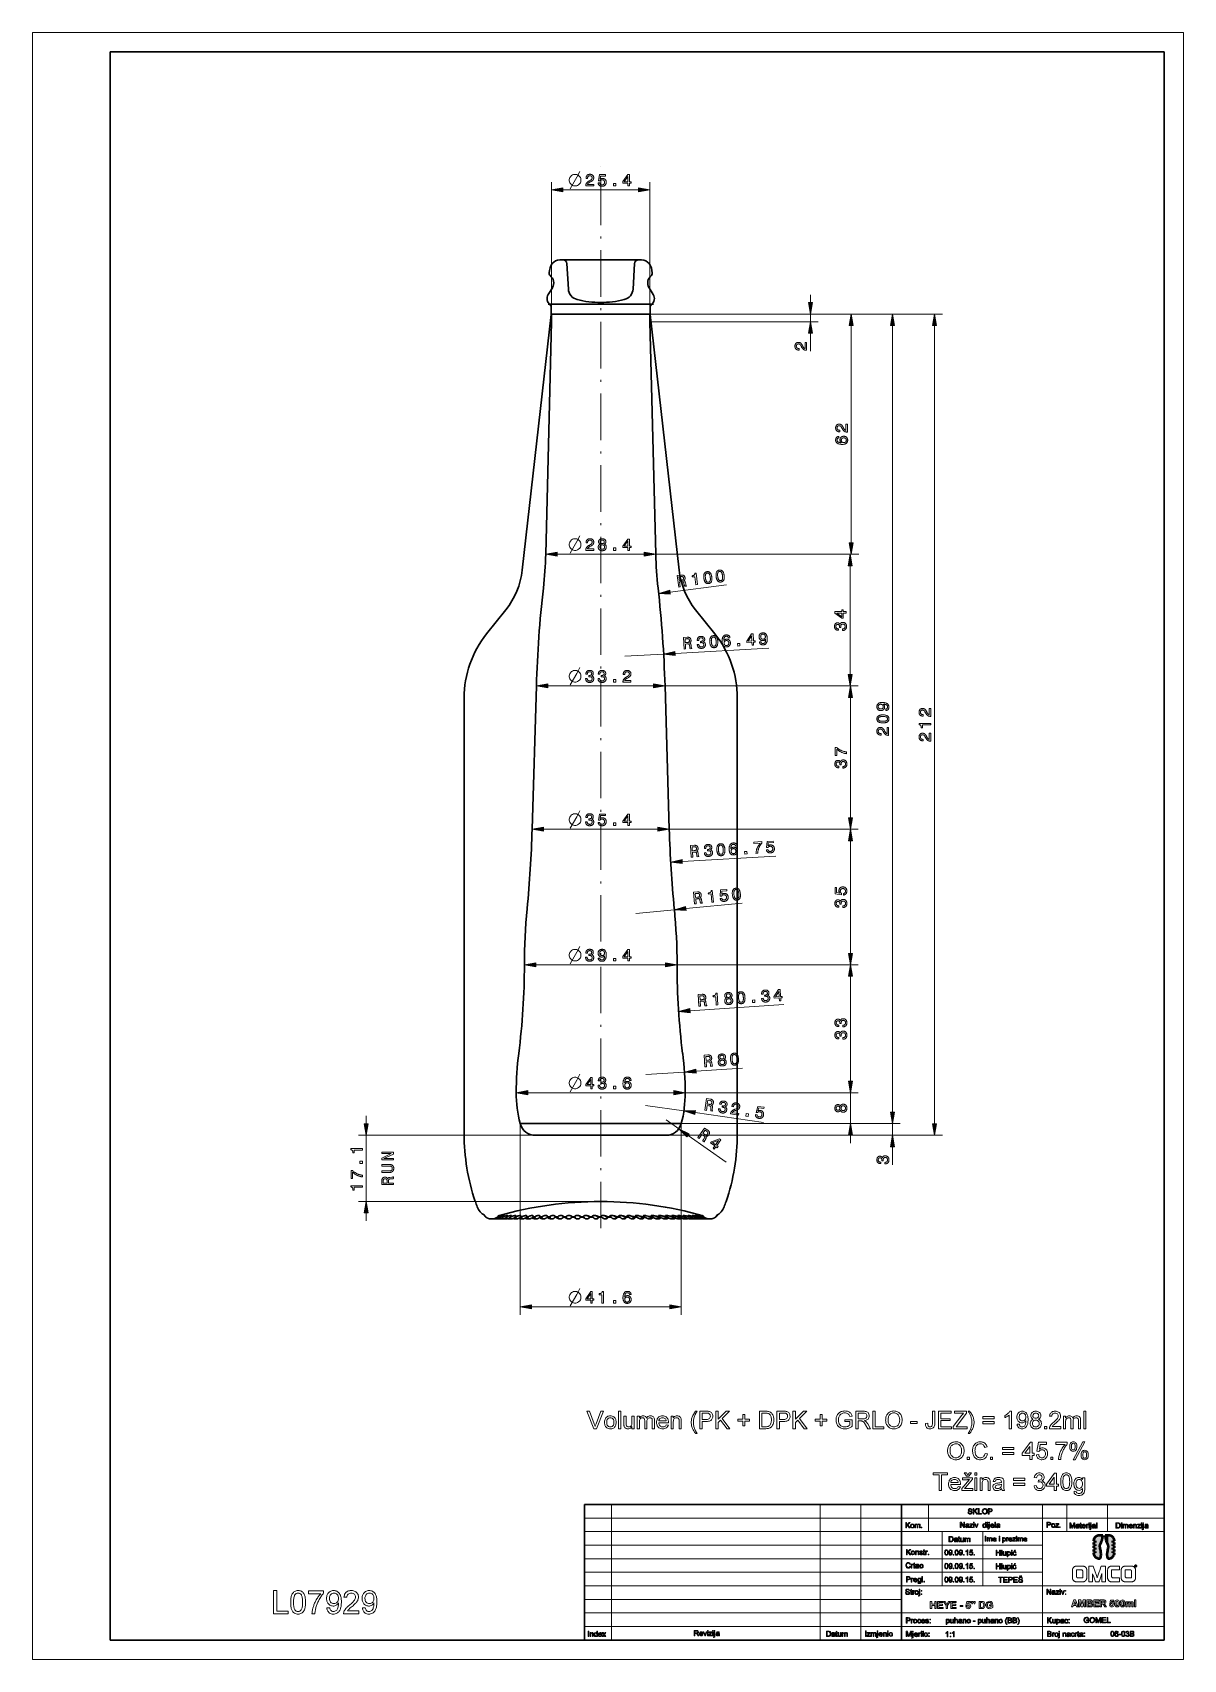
# Model space of a CAD drawing. Extents: x 0 to 297, y 0 to 420.
import ezdxf

# ---------------------------------------------------------------- set-up
doc = ezdxf.new("R2010")
doc.units = 0
doc.linetypes.add('DASHDOT', pattern=[18.5, 12, -3, 0.5, -3])

msp = doc.modelspace()

# ---------------------------------------------------------------- linework, layer by layer
at = {"color": 7, "lineweight": 13}
for p, q in [((0, 0), (0, 420)), ((0, 420), (297, 420)), ((297, 0), (297, 420)), ((133.92, 347.32), (133.92, 381.39)), ((159.32, 347.32), (159.32, 381.39)), ((159.32, 347.32), (213.27, 347.32)), ((159.32, 347.32), (202.76, 347.32)), ((159.32, 347.32), (223.91, 347.32)), ((159.32, 347.32), (234.79, 347.32)), ((159.32, 345.32), (202.76, 345.32)), ((211.27, 288.27), (211.27, 344.36)), ((221.91, 141.27), (221.91, 344.36)), ((232.79, 138.27), (232.79, 344.36)), ((135.37, 285.32), (157.86, 285.32)), ((160.82, 285.32), (212.97, 285.32)), ((160.82, 285.32), (213.27, 285.32)), ((210.97, 254.27), (210.97, 282.36)), ((165.81, 259.72), (190.01, 261.09)), ((132.97, 251.32), (160.26, 251.32)), ((163.22, 251.32), (213.07, 251.32)), ((163.22, 251.32), (212.97, 251.32)), ((211.07, 217.27), (211.07, 248.36)), ((131.87, 214.32), (161.36, 214.32)), ((164.32, 214.32), (213.07, 214.32)), ((164.32, 214.32), (213.07, 214.32)), ((211.07, 182.27), (211.07, 211.36)), ((167.64, 206), (191.84, 207.39)), ((129.87, 179.32), (163.36, 179.32)), ((166.32, 179.32), (213.07, 179.32)), ((166.32, 179.32), (213.07, 179.32)), ((211.07, 149.27), (211.07, 176.36)), ((169.66, 167.49), (193.85, 169.11)), ((127.77, 146.32), (165.46, 146.32)), ((168.42, 146.32), (213.07, 146.32)), ((168.42, 146.32), (213.07, 146.32)), ((129.74, 135.32), (84.12, 135.32)), ((125.82, 138.32), (125.82, 89.01)), ((163.49, 135.32), (223.91, 135.32)), ((163.49, 135.32), (234.79, 135.32)), ((167.37, 138.32), (223.91, 138.32)), ((167.37, 138.32), (213.07, 138.32)), ((167.37, 138.32), (223.91, 138.32)), ((167.42, 138.32), (167.42, 89.01)), ((146.61, 118.22), (84.12, 118.22)), ((128.77, 91.01), (164.46, 91.01)), ((149.42, 40), (149.42, 5)), ((203.21, 40), (203.21, 5)), ((213.71, 40), (213.71, 5)), ((260.61, 40), (260.61, 5)), ((142.42, 36.5), (292, 36.5)), ((292, 33), (142.42, 33)), ((142.42, 29.5), (260.61, 29.5)), ((142.42, 26), (260.61, 26)), ((142.42, 22.5), (260.61, 22.5)), ((142.42, 19), (292, 19)), ((224.21, 15.5), (142.42, 15.5)), ((142.42, 12), (292, 12)), ((142.42, 8.5), (292, 8.5)), ((0, 0), (297, 0))]:
    msp.add_line(p, q, dxfattribs=at)
at = {"color": 7, "lineweight": 30}
for p, q in [((20, 5), (20, 415)), ((20, 415), (292, 415)), ((292, 5), (292, 415)), ((157.18, 361.32), (136.05, 361.32)), ((133.02, 349.92), (160.22, 349.92)), ((133.82, 347.22), (126.37, 281.22)), ((133.92, 345.32), (132.42, 285.32)), ((159.37, 347.32), (133.87, 347.32)), ((159.32, 347.32), (133.92, 347.32)), ((159.32, 345.32), (160.82, 285.32)), ((159.42, 347.22), (166.87, 281.22)), ((111.37, 135.72), (111.37, 248.22)), ((130.02, 251.32), (128.92, 214.32)), ((163.22, 251.32), (164.32, 214.32)), ((181.87, 135.72), (181.87, 248.22)), ((167.42, 138.32), (125.82, 138.32)), ((167.37, 138.32), (125.87, 138.32)), ((163.49, 135.32), (129.74, 135.32)), ((142.42, 40), (292, 40)), ((142.42, 40), (142.42, 5)), ((224.21, 40), (224.21, 5)), ((20, 5), (292, 5))]:
    msp.add_line(p, q, dxfattribs=at)
at = {"color": 7, "linetype": 'DASHDOT', "lineweight": 13}
msp.add_line((146.62, 111.31), (146.62, 385.32), dxfattribs=at)
at = {"color": 7, "lineweight": 13, "ltscale": 0.487279}
msp.add_line((136.87, 379.39), (156.36, 379.39), dxfattribs=at)
at = {"color": 7, "lineweight": 30, "ltscale": 0.487035}
msp.add_line((156.36, 361.32), (136.88, 361.32), dxfattribs=at)
at = {"color": 7, "lineweight": 30, "ltscale": 0.007188}
for p, q in [((133.34, 357.68), (133.34, 357.97)), ((159.89, 357.68), (159.89, 357.97))]:
    msp.add_line(p, q, dxfattribs=at)
at = {"color": 7, "lineweight": 30, "ltscale": 0.164931}
for p, q in [((138.28, 353.79), (137.87, 360.38)), ((154.96, 353.79), (155.36, 360.38))]:
    msp.add_line(p, q, dxfattribs=at)
at = {"color": 7, "lineweight": 30, "ltscale": 0.051223}
for p, q in [((134.14, 354.11), (133.06, 352.36)), ((159.1, 354.11), (160.17, 352.36))]:
    msp.add_line(p, q, dxfattribs=at)
at = {"color": 7, "lineweight": 30, "ltscale": 0.047501}
for p, q in [((133.82, 347.22), (133.82, 349.12)), ((159.42, 347.22), (159.42, 349.12))]:
    msp.add_line(p, q, dxfattribs=at)
at = {"color": 7, "lineweight": 30, "ltscale": 0.044379}
for p, q in [((133.87, 347.32), (133.87, 349.09)), ((159.37, 347.32), (159.37, 349.09))]:
    msp.add_line(p, q, dxfattribs=at)
at = {"color": 7, "lineweight": 13, "ltscale": 0.051139}
for p, q in [((200.76, 350.27), (200.76, 352.32)), ((211.07, 149.27), (211.07, 151.32)), ((221.91, 141.27), (221.91, 143.32)), ((86.12, 138.27), (86.12, 140.32)), ((211.07, 133.32), (211.07, 135.36)), ((86.12, 113.22), (86.12, 115.26))]:
    msp.add_line(p, q, dxfattribs=at)
at = {"color": 7, "lineweight": 30, "ltscale": 0.05}
for p, q in [((133.92, 345.32), (133.92, 347.32)), ((159.32, 345.32), (159.32, 347.32))]:
    msp.add_line(p, q, dxfattribs=at)
at = {"color": 7, "lineweight": 13, "ltscale": 0.05}
msp.add_line((200.76, 345.32), (200.76, 347.32), dxfattribs=at)
at = {"color": 7, "lineweight": 13, "ltscale": 0.116125}
for p, q in [((200.76, 337.72), (200.76, 342.36)), ((221.91, 127.72), (221.91, 132.36))]:
    msp.add_line(p, q, dxfattribs=at)
at = {"color": 7, "lineweight": 13, "ltscale": 0.366083}
for p, q in [((164.52, 275.56), (179.04, 277.41)), ((168.58, 193.84), (183.16, 195.23))]:
    msp.add_line(p, q, dxfattribs=at)
at = {"color": 7, "lineweight": 30, "ltscale": 0.200245}
for p, q in [((122.13, 270.99), (117.14, 264.73)), ((171.1, 270.99), (176.09, 264.73))]:
    msp.add_line(p, q, dxfattribs=at)
at = {"color": 7, "lineweight": 13, "ltscale": 0.25}
for p, q in [((152.88, 258.98), (162.86, 259.55)), ((155.68, 192.61), (165.64, 193.56)), ((158.26, 150.97), (168.24, 151.64)), ((158.18, 143.05), (168.07, 141.6))]:
    msp.add_line(p, q, dxfattribs=at)
at = {"color": 7, "lineweight": 13, "ltscale": 0.30114}
msp.add_line((171.19, 151.84), (183.21, 152.64), dxfattribs=at)
at = {"color": 7, "lineweight": 13, "ltscale": 0.2}
msp.add_line((211.07, 138.32), (211.07, 146.32), dxfattribs=at)
at = {"color": 7, "lineweight": 13, "ltscale": 0.1}
msp.add_line((163.49, 139.32), (166.76, 137.01), dxfattribs=at)
at = {"color": 7, "lineweight": 13, "ltscale": 0.446069}
msp.add_line((171, 141.18), (188.65, 138.59), dxfattribs=at)
at = {"color": 7, "lineweight": 13, "ltscale": 0.4275}
msp.add_line((86.12, 118.22), (86.12, 135.32), dxfattribs=at)
at = {"color": 7, "lineweight": 13, "ltscale": 0.301139}
msp.add_line((169.17, 135.3), (179.01, 128.35), dxfattribs=at)
at = {"color": 7, "lineweight": 13, "ltscale": 0.075}
msp.add_line((221.91, 135.32), (221.91, 138.32), dxfattribs=at)
at = {"color": 7, "lineweight": 30, "ltscale": 0.00125}
for p, q in [((114.22, 118.22), (114.27, 118.22)), ((178.97, 118.22), (179.02, 118.22))]:
    msp.add_line(p, q, dxfattribs=at)
at = {"color": 7, "lineweight": 30, "ltscale": 0.000742164}
for p, q in [((120.19, 114.52), (120.2, 114.54)), ((173.05, 114.52), (173.03, 114.54))]:
    msp.add_line(p, q, dxfattribs=at)
at = {"color": 7, "lineweight": 30, "ltscale": 0.000290862}
msp.add_line((121.61, 114.37), (121.63, 114.37), dxfattribs=at)
at = {"color": 7, "lineweight": 13, "ltscale": 0.000191116}
msp.add_line((121.63, 114.37), (121.62, 114.37), dxfattribs=at)
at = {"color": 7, "lineweight": 30, "ltscale": 8.27816e-05}
msp.add_line((121.63, 114.38), (121.63, 114.37), dxfattribs=at)
at = {"color": 7, "lineweight": 13, "ltscale": 0.003363}
msp.add_line((122.58, 114.37), (122.45, 114.37), dxfattribs=at)
at = {"color": 7, "lineweight": 30, "ltscale": 7.72495e-05}
msp.add_line((122.58, 114.38), (122.58, 114.37), dxfattribs=at)
at = {"color": 7, "lineweight": 13, "ltscale": 0.006332}
msp.add_line((123.71, 114.37), (123.46, 114.37), dxfattribs=at)
at = {"color": 7, "lineweight": 30, "ltscale": 7.14276e-05}
msp.add_line((123.71, 114.38), (123.71, 114.37), dxfattribs=at)
at = {"color": 7, "lineweight": 13, "ltscale": 0.009035}
msp.add_line((125, 114.37), (124.64, 114.37), dxfattribs=at)
at = {"color": 7, "lineweight": 30, "ltscale": 0.001961}
msp.add_line((124.68, 114.44), (124.72, 114.51), dxfattribs=at)
at = {"color": 7, "lineweight": 30, "ltscale": 6.50048e-05}
msp.add_line((125.01, 114.38), (125, 114.37), dxfattribs=at)
at = {"color": 7, "lineweight": 30, "ltscale": 0.003677}
msp.add_line((125.98, 114.34), (126.05, 114.47), dxfattribs=at)
at = {"color": 7, "lineweight": 13, "ltscale": 0.011508}
msp.add_line((126.45, 114.37), (125.99, 114.37), dxfattribs=at)
at = {"color": 7, "lineweight": 30, "ltscale": 5.85606e-05}
msp.add_line((126.46, 114.38), (126.45, 114.37), dxfattribs=at)
at = {"color": 7, "lineweight": 30, "ltscale": 0.002009}
msp.add_line((127.09, 113.93), (127.16, 113.9), dxfattribs=at)
at = {"color": 7, "lineweight": 30, "ltscale": 0.000643539}
msp.add_line((127.43, 114.22), (127.4, 114.22), dxfattribs=at)
at = {"color": 7, "lineweight": 30, "ltscale": 0.005023}
msp.add_line((127.43, 114.26), (127.55, 114.43), dxfattribs=at)
at = {"color": 7, "lineweight": 13, "ltscale": 0.013426}
msp.add_line((128.05, 114.37), (127.51, 114.37), dxfattribs=at)
at = {"color": 7, "lineweight": 30, "ltscale": 5.18462e-05}
msp.add_line((128.05, 114.38), (128.05, 114.37), dxfattribs=at)
at = {"color": 7, "lineweight": 30, "ltscale": 0.006027}
msp.add_line((129.05, 114.19), (129.19, 114.38), dxfattribs=at)
at = {"color": 7, "lineweight": 30, "ltscale": 0.0043}
msp.add_line((129.24, 114.22), (129.07, 114.22), dxfattribs=at)
at = {"color": 7, "lineweight": 13, "ltscale": 0.014812}
msp.add_line((129.78, 114.37), (129.19, 114.37), dxfattribs=at)
at = {"color": 7, "lineweight": 30, "ltscale": 4.53372e-05}
msp.add_line((129.78, 114.38), (129.78, 114.37), dxfattribs=at)
at = {"color": 7, "lineweight": 30, "ltscale": 0.006765}
msp.add_line((130.81, 114.13), (130.98, 114.34), dxfattribs=at)
at = {"color": 7, "lineweight": 30, "ltscale": 0.007533}
msp.add_line((131.18, 114.22), (130.87, 114.22), dxfattribs=at)
at = {"color": 7, "lineweight": 13, "ltscale": 0.015791}
msp.add_line((131.63, 114.37), (131, 114.37), dxfattribs=at)
at = {"color": 7, "lineweight": 30, "ltscale": 3.93857e-05}
msp.add_line((131.63, 114.38), (131.63, 114.37), dxfattribs=at)
at = {"color": 7, "lineweight": 30, "ltscale": 0.007391}
msp.add_line((132.7, 114.08), (132.89, 114.31), dxfattribs=at)
at = {"color": 7, "lineweight": 30, "ltscale": 0.010326}
msp.add_line((133.22, 114.22), (132.81, 114.22), dxfattribs=at)
at = {"color": 7, "lineweight": 13, "ltscale": 0.016655}
msp.add_line((133.59, 114.37), (132.92, 114.37), dxfattribs=at)
at = {"color": 7, "lineweight": 30, "ltscale": 3.38564e-05}
msp.add_line((133.59, 114.38), (133.59, 114.37), dxfattribs=at)
at = {"color": 7, "lineweight": 30, "ltscale": 0.007921}
msp.add_line((134.71, 114.04), (134.92, 114.28), dxfattribs=at)
at = {"color": 7, "lineweight": 30, "ltscale": 0.012704}
msp.add_line((135.37, 114.22), (134.86, 114.22), dxfattribs=at)
at = {"color": 7, "lineweight": 13, "ltscale": 0.0174}
msp.add_line((135.64, 114.37), (134.94, 114.37), dxfattribs=at)
at = {"color": 7, "lineweight": 30, "ltscale": 3.00491e-05}
msp.add_line((135.64, 114.38), (135.64, 114.37), dxfattribs=at)
at = {"color": 7, "lineweight": 30, "ltscale": 0.008365}
msp.add_line((136.82, 114.01), (137.05, 114.26), dxfattribs=at)
at = {"color": 7, "lineweight": 30, "ltscale": 0.01463}
msp.add_line((137.59, 114.22), (137.01, 114.22), dxfattribs=at)
at = {"color": 7, "lineweight": 13, "ltscale": 0.018019}
msp.add_line((137.77, 114.37), (137.05, 114.37), dxfattribs=at)
at = {"color": 7, "lineweight": 30, "ltscale": 2.827e-05}
msp.add_line((137.77, 114.38), (137.77, 114.37), dxfattribs=at)
at = {"color": 7, "lineweight": 30, "ltscale": 0.008727}
msp.add_line((139.02, 113.99), (139.26, 114.24), dxfattribs=at)
at = {"color": 7, "lineweight": 13, "ltscale": 0.018509}
msp.add_line((139.96, 114.37), (139.22, 114.37), dxfattribs=at)
at = {"color": 7, "lineweight": 30, "ltscale": 0.016133}
msp.add_line((139.88, 114.22), (139.24, 114.22), dxfattribs=at)
at = {"color": 7, "lineweight": 30, "ltscale": 2.90519e-05}
msp.add_line((139.96, 114.38), (139.96, 114.37), dxfattribs=at)
at = {"color": 7, "lineweight": 30, "ltscale": 0.009014}
msp.add_line((141.29, 113.97), (141.54, 114.23), dxfattribs=at)
at = {"color": 7, "lineweight": 13, "ltscale": 0.018865}
msp.add_line((142.21, 114.37), (141.45, 114.37), dxfattribs=at)
at = {"color": 7, "lineweight": 30, "ltscale": 0.017215}
msp.add_line((142.22, 114.22), (141.53, 114.22), dxfattribs=at)
at = {"color": 7, "lineweight": 30, "ltscale": 3.2272e-05}
msp.add_line((142.21, 114.38), (142.21, 114.37), dxfattribs=at)
at = {"color": 7, "lineweight": 30, "ltscale": 0.009223}
msp.add_line((143.62, 113.96), (143.88, 114.22), dxfattribs=at)
at = {"color": 7, "lineweight": 13, "ltscale": 0.019085}
msp.add_line((144.48, 114.37), (143.72, 114.37), dxfattribs=at)
at = {"color": 7, "lineweight": 30, "ltscale": 0.018061}
msp.add_line((144.59, 114.22), (143.87, 114.22), dxfattribs=at)
at = {"color": 7, "lineweight": 30, "ltscale": 3.70733e-05}
msp.add_line((144.48, 114.38), (144.48, 114.37), dxfattribs=at)
at = {"color": 7, "lineweight": 30, "ltscale": 0.006189}
msp.add_line((144.55, 114.21), (144.73, 114.05), dxfattribs=at)
at = {"color": 7, "lineweight": 30, "ltscale": 0.009359}
msp.add_line((145.99, 113.95), (146.25, 114.22), dxfattribs=at)
at = {"color": 7, "lineweight": 13, "ltscale": 0.019168}
msp.add_line((146.77, 114.37), (146.01, 114.37), dxfattribs=at)
at = {"color": 7, "lineweight": 30, "ltscale": 0.01712}
msp.add_line((146.94, 114.22), (146.25, 114.22), dxfattribs=at)
at = {"color": 7, "lineweight": 13, "ltscale": 0.019112}
msp.add_line((149.06, 114.37), (148.3, 114.37), dxfattribs=at)
at = {"color": 7, "lineweight": 30, "ltscale": 0.009419}
msp.add_line((148.38, 113.95), (148.64, 114.22), dxfattribs=at)
at = {"color": 7, "lineweight": 30, "ltscale": 0.014911}
msp.add_line((149.23, 114.22), (148.64, 114.22), dxfattribs=at)
at = {"color": 7, "lineweight": 13, "ltscale": 0.018476}
msp.add_line((151.31, 114.37), (150.58, 114.37), dxfattribs=at)
at = {"color": 7, "lineweight": 30, "ltscale": 0.009121}
msp.add_line((150.77, 113.96), (151.03, 114.22), dxfattribs=at)
at = {"color": 7, "lineweight": 30, "ltscale": 0.012449}
msp.add_line((151.51, 114.22), (151.01, 114.22), dxfattribs=at)
at = {"color": 7, "lineweight": 13, "ltscale": 0.017774}
msp.add_line((153.54, 114.37), (152.83, 114.37), dxfattribs=at)
at = {"color": 7, "lineweight": 30, "ltscale": 0.00865}
msp.add_line((153.15, 113.97), (153.4, 114.22), dxfattribs=at)
at = {"color": 7, "lineweight": 30, "ltscale": 0.009764}
msp.add_line((153.74, 114.22), (153.35, 114.22), dxfattribs=at)
at = {"color": 7, "lineweight": 13, "ltscale": 0.01684}
msp.add_line((155.7, 114.37), (155.03, 114.37), dxfattribs=at)
at = {"color": 7, "lineweight": 30, "ltscale": 0.007937}
msp.add_line((155.5, 113.99), (155.72, 114.22), dxfattribs=at)
at = {"color": 7, "lineweight": 30, "ltscale": 0.006901}
msp.add_line((155.91, 114.22), (155.64, 114.22), dxfattribs=at)
at = {"color": 7, "lineweight": 13, "ltscale": 0.015709}
msp.add_line((157.8, 114.37), (157.18, 114.37), dxfattribs=at)
at = {"color": 7, "lineweight": 30, "ltscale": 0.006989}
msp.add_line((157.81, 114.01), (158, 114.22), dxfattribs=at)
at = {"color": 7, "lineweight": 30, "ltscale": 0.00389}
msp.add_line((158.02, 114.22), (157.86, 114.22), dxfattribs=at)
at = {"color": 7, "lineweight": 13, "ltscale": 0.014323}
msp.add_line((159.82, 114.37), (159.25, 114.37), dxfattribs=at)
at = {"color": 7, "lineweight": 30, "ltscale": 0.000758362}
msp.add_line((160.04, 114.22), (160.01, 114.22), dxfattribs=at)
at = {"color": 7, "lineweight": 30, "ltscale": 0.003479}
msp.add_line((160.05, 114.04), (160.14, 114.15), dxfattribs=at)
at = {"color": 7, "lineweight": 13, "ltscale": 0.012766}
msp.add_line((161.73, 114.37), (161.22, 114.37), dxfattribs=at)
at = {"color": 7, "lineweight": 13, "ltscale": 0.011031}
msp.add_line((163.54, 114.37), (163.1, 114.37), dxfattribs=at)
at = {"color": 7, "lineweight": 13, "ltscale": 0.009137}
msp.add_line((165.22, 114.37), (164.85, 114.37), dxfattribs=at)
at = {"color": 7, "lineweight": 13, "ltscale": 0.007098}
msp.add_line((166.76, 114.37), (166.47, 114.37), dxfattribs=at)
at = {"color": 7, "lineweight": 13, "ltscale": 0.004899}
msp.add_line((168.15, 114.37), (167.95, 114.37), dxfattribs=at)
at = {"color": 7, "lineweight": 13, "ltscale": 0.002611}
msp.add_line((169.38, 114.37), (169.28, 114.37), dxfattribs=at)
at = {"color": 7, "lineweight": 30, "ltscale": 0.003885}
msp.add_line((169.28, 114.37), (169.43, 114.34), dxfattribs=at)
at = {"color": 7, "lineweight": 13, "ltscale": 0.000154495}
msp.add_line((170.45, 114.37), (170.44, 114.37), dxfattribs=at)
at = {"color": 7, "lineweight": 30, "ltscale": 0.001197}
msp.add_line((170.44, 114.37), (170.49, 114.36), dxfattribs=at)
at = {"color": 7, "lineweight": 30, "ltscale": 0.003335}
msp.add_line((172.75, 114.52), (172.62, 114.55), dxfattribs=at)
at = {"color": 7, "lineweight": 30, "ltscale": 0.004519}
msp.add_line((172.83, 114.59), (173.01, 114.55), dxfattribs=at)
at = {"color": 7, "lineweight": 30, "ltscale": 0.000565857}
msp.add_line((173.03, 114.54), (173.01, 114.55), dxfattribs=at)
at = {"color": 7, "lineweight": 13, "ltscale": 0.175}
for p, q in [((231.21, 40), (231.21, 33)), ((266.91, 40), (266.91, 33)), ((277.41, 40), (277.41, 33))]:
    msp.add_line(p, q, dxfattribs=at)
at = {"color": 7, "lineweight": 13, "ltscale": 0.35}
for p, q in [((234.71, 33), (234.71, 19)), ((245.21, 33), (245.21, 19))]:
    msp.add_line(p, q, dxfattribs=at)
at = {"color": 7, "lineweight": 13}
for points in [[(140.17, 383.39), (139.87, 383.39), (139.62, 383.34), (139.37, 383.24), (139.12, 383.09), (138.82, 382.79), (138.67, 382.54), (138.57, 382.29), (138.52, 382.04), (138.52, 381.74), (138.57, 381.49), (138.67, 381.24), (138.82, 380.99), (139.12, 380.69), (139.37, 380.54), (139.62, 380.44), (139.87, 380.39), (140.17, 380.39), (140.42, 380.44), (140.67, 380.54), (140.92, 380.69), (141.22, 380.99), (141.37, 381.24), (141.47, 381.49), (141.52, 381.74), (141.52, 382.04), (141.47, 382.29), (141.37, 382.54), (141.22, 382.79), (140.92, 383.09), (140.67, 383.24), (140.42, 383.34)], [(142.76, 380.39), (142.76, 380.4), (142.77, 380.49), (142.77, 380.57), (142.78, 380.65), (142.8, 380.73), (142.82, 380.81), (142.84, 380.88), (142.87, 380.95), (142.9, 381.02), (142.93, 381.08), (142.97, 381.14), (143.02, 381.2), (143.07, 381.26), (143.12, 381.32), (143.19, 381.38), (143.26, 381.44), (143.34, 381.5), (143.42, 381.56), (143.51, 381.62), (143.61, 381.68), (143.72, 381.73), (143.97, 381.87), (144.02, 381.9), (144.06, 381.92), (144.1, 381.95), (144.14, 381.98), (144.17, 382), (144.2, 382.03), (144.23, 382.06), (144.26, 382.09), (144.28, 382.12), (144.31, 382.15), (144.33, 382.18), (144.35, 382.22), (144.36, 382.25), (144.37, 382.28), (144.39, 382.32), (144.4, 382.36), (144.4, 382.4), (144.41, 382.43), (144.41, 382.47), (144.41, 382.52), (144.41, 382.56), (144.41, 382.61), (144.4, 382.65), (144.39, 382.69), (144.37, 382.73), (144.35, 382.77), (144.33, 382.8), (144.31, 382.84), (144.28, 382.87), (144.25, 382.9), (144.22, 382.93), (144.18, 382.95), (144.14, 382.98), (144.1, 382.99), (144.06, 383.01), (144.01, 383.02), (143.97, 383.03), (143.92, 383.04), (143.87, 383.05), (143.81, 383.05), (143.76, 383.05), (143.71, 383.04), (143.66, 383.03), (143.61, 383.02), (143.57, 383), (143.53, 382.98), (143.49, 382.96), (143.45, 382.93), (143.42, 382.9), (143.38, 382.86), (143.35, 382.82), (143.33, 382.78), (143.3, 382.74), (143.28, 382.69), (143.26, 382.64), (143.25, 382.59), (143.24, 382.53), (143.23, 382.48), (143.23, 382.41), (143.23, 382.35), (143.23, 382.32), (142.83, 382.32), (142.83, 382.38), (142.84, 382.47), (142.84, 382.56), (142.86, 382.64), (142.88, 382.72), (142.9, 382.8), (142.93, 382.87), (142.97, 382.94), (143.01, 383.01), (143.05, 383.07), (143.1, 383.13), (143.16, 383.18), (143.22, 383.23), (143.28, 383.27), (143.35, 383.31), (143.42, 383.34), (143.5, 383.36), (143.58, 383.38), (143.66, 383.39), (143.74, 383.4), (143.83, 383.41), (143.92, 383.4), (144.01, 383.4), (144.09, 383.38), (144.16, 383.37), (144.24, 383.34), (144.31, 383.32), (144.37, 383.28), (144.43, 383.25), (144.49, 383.21), (144.55, 383.16), (144.6, 383.11), (144.65, 383.05), (144.69, 383), (144.73, 382.94), (144.76, 382.87), (144.78, 382.81), (144.8, 382.74), (144.81, 382.67), (144.82, 382.59), (144.82, 382.51), (144.82, 382.45), (144.82, 382.39), (144.81, 382.33), (144.8, 382.28), (144.78, 382.22), (144.77, 382.17), (144.75, 382.12), (144.72, 382.07), (144.69, 382.02), (144.66, 381.97), (144.63, 381.92), (144.59, 381.88), (144.55, 381.83), (144.51, 381.79), (144.46, 381.75), (144.41, 381.71), (144.36, 381.67), (144.3, 381.64), (144.24, 381.6), (144.17, 381.57), (143.92, 381.44), (143.85, 381.4), (143.79, 381.36), (143.72, 381.33), (143.67, 381.29), (143.61, 381.26), (143.56, 381.22), (143.52, 381.19), (143.47, 381.16), (143.44, 381.13), (143.4, 381.1), (143.37, 381.07), (143.35, 381.03), (143.32, 381), (143.3, 380.97), (143.27, 380.94), (143.25, 380.9), (143.24, 380.87), (143.22, 380.83), (143.21, 380.79), (143.2, 380.76), (144.82, 380.76), (144.82, 380.39)], [(145.95, 381.17), (146.35, 381.17), (146.35, 381.12), (146.37, 381.08), (146.38, 381.04), (146.39, 381), (146.41, 380.96), (146.43, 380.92), (146.46, 380.89), (146.48, 380.86), (146.51, 380.83), (146.54, 380.8), (146.57, 380.78), (146.61, 380.76), (146.64, 380.74), (146.68, 380.72), (146.72, 380.7), (146.76, 380.69), (146.81, 380.68), (146.85, 380.68), (146.9, 380.67), (146.95, 380.67), (147.01, 380.67), (147.06, 380.68), (147.12, 380.69), (147.17, 380.7), (147.22, 380.72), (147.27, 380.74), (147.31, 380.76), (147.35, 380.79), (147.39, 380.82), (147.43, 380.85), (147.47, 380.89), (147.5, 380.93), (147.53, 380.98), (147.55, 381.02), (147.57, 381.07), (147.59, 381.12), (147.6, 381.17), (147.61, 381.22), (147.61, 381.28), (147.61, 381.34), (147.61, 381.4), (147.61, 381.45), (147.6, 381.51), (147.59, 381.56), (147.57, 381.61), (147.55, 381.66), (147.53, 381.7), (147.5, 381.75), (147.47, 381.79), (147.43, 381.82), (147.4, 381.86), (147.36, 381.89), (147.31, 381.92), (147.27, 381.94), (147.22, 381.96), (147.17, 381.98), (147.12, 381.99), (147.06, 382), (147.01, 382), (146.95, 382.01), (146.91, 382), (146.88, 382), (146.84, 382), (146.81, 381.99), (146.78, 381.99), (146.75, 381.98), (146.72, 381.97), (146.69, 381.96), (146.66, 381.95), (146.63, 381.94), (146.6, 381.92), (146.57, 381.91), (146.54, 381.89), (146.52, 381.87), (146.49, 381.85), (146.47, 381.83), (146.44, 381.81), (146.42, 381.78), (146.4, 381.76), (146.38, 381.73), (146.03, 381.73), (146.27, 383.32), (147.87, 383.32), (147.87, 382.96), (146.56, 382.96), (146.44, 382.16), (146.46, 382.18), (146.48, 382.19), (146.5, 382.21), (146.53, 382.23), (146.55, 382.24), (146.58, 382.25), (146.61, 382.27), (146.63, 382.28), (146.66, 382.29), (146.69, 382.3), (146.72, 382.31), (146.75, 382.32), (146.78, 382.33), (146.81, 382.33), (146.84, 382.34), (146.88, 382.34), (146.91, 382.35), (146.94, 382.35), (146.98, 382.35), (147.01, 382.35), (147.1, 382.35), (147.19, 382.34), (147.27, 382.33), (147.35, 382.31), (147.43, 382.28), (147.5, 382.25), (147.57, 382.22), (147.63, 382.18), (147.69, 382.13), (147.75, 382.08), (147.81, 382.02), (147.85, 381.96), (147.9, 381.9), (147.93, 381.83), (147.96, 381.76), (147.99, 381.69), (148.01, 381.61), (148.02, 381.53), (148.03, 381.45), (148.03, 381.36), (148.03, 381.27), (148.02, 381.18), (148.01, 381.09), (147.99, 381.01), (147.96, 380.93), (147.93, 380.86), (147.89, 380.79), (147.84, 380.72), (147.79, 380.65), (147.74, 380.59), (147.67, 380.54), (147.61, 380.49), (147.54, 380.44), (147.47, 380.41), (147.39, 380.37), (147.31, 380.35), (147.23, 380.33), (147.14, 380.31), (147.05, 380.3), (146.96, 380.3), (146.88, 380.3), (146.8, 380.31), (146.72, 380.32), (146.64, 380.34), (146.57, 380.36), (146.5, 380.39), (146.44, 380.42), (146.37, 380.45), (146.31, 380.49), (146.26, 380.54), (146.2, 380.59), (146.15, 380.64), (146.11, 380.7), (146.07, 380.75), (146.04, 380.82), (146.01, 380.88), (145.99, 380.95), (145.97, 381.02), (145.95, 381.09)], [(153.65, 380.39), (153.65, 381.13), (152.33, 381.13), (152.33, 381.51), (153.64, 383.32), (154.04, 383.32), (154.04, 381.47), (154.46, 381.47), (154.46, 381.13), (154.04, 381.13), (154.04, 380.39)], [(152.69, 381.47), (153.65, 381.47), (153.65, 382.82)], [(136.87, 379.91), (133.92, 379.39), (136.87, 378.87)], [(149.91, 380.39), (149.91, 381.03), (150.51, 381.03), (150.51, 380.39)], [(156.36, 378.87), (159.32, 379.39), (156.36, 379.91)], [(200.24, 350.27), (200.76, 347.32), (201.28, 350.27)], [(201.28, 342.36), (200.76, 345.32), (200.24, 342.36)], [(211.79, 344.36), (211.27, 347.32), (210.74, 344.36)], [(222.43, 344.36), (221.91, 347.32), (221.39, 344.36)], [(233.31, 344.36), (232.79, 347.32), (232.27, 344.36)], [(199.76, 337.96), (199.75, 337.96), (199.66, 337.96), (199.57, 337.97), (199.49, 337.98), (199.41, 338), (199.34, 338.01), (199.27, 338.04), (199.2, 338.06), (199.13, 338.09), (199.07, 338.13), (199, 338.17), (198.94, 338.21), (198.88, 338.26), (198.83, 338.32), (198.77, 338.39), (198.71, 338.46), (198.65, 338.54), (198.59, 338.62), (198.53, 338.71), (198.47, 338.81), (198.41, 338.92), (198.27, 339.17), (198.25, 339.22), (198.22, 339.26), (198.2, 339.3), (198.17, 339.33), (198.14, 339.37), (198.11, 339.4), (198.08, 339.43), (198.05, 339.46), (198.02, 339.48), (197.99, 339.51), (197.96, 339.53), (197.93, 339.54), (197.9, 339.56), (197.86, 339.57), (197.83, 339.58), (197.79, 339.59), (197.75, 339.6), (197.71, 339.61), (197.67, 339.61), (197.63, 339.61), (197.58, 339.61), (197.54, 339.6), (197.5, 339.6), (197.45, 339.58), (197.42, 339.57), (197.38, 339.55), (197.34, 339.53), (197.31, 339.51), (197.28, 339.48), (197.25, 339.45), (197.22, 339.41), (197.19, 339.38), (197.17, 339.34), (197.15, 339.3), (197.14, 339.26), (197.12, 339.21), (197.11, 339.16), (197.1, 339.12), (197.1, 339.06), (197.1, 339.01), (197.1, 338.96), (197.11, 338.91), (197.12, 338.86), (197.13, 338.81), (197.15, 338.77), (197.17, 338.73), (197.19, 338.69), (197.22, 338.65), (197.25, 338.61), (197.28, 338.58), (197.32, 338.55), (197.36, 338.52), (197.41, 338.5), (197.46, 338.48), (197.5, 338.46), (197.56, 338.45), (197.61, 338.44), (197.67, 338.43), (197.73, 338.43), (197.79, 338.42), (197.83, 338.42), (197.83, 338.03), (197.77, 338.03), (197.68, 338.03), (197.59, 338.04), (197.5, 338.06), (197.42, 338.08), (197.34, 338.1), (197.27, 338.13), (197.2, 338.16), (197.14, 338.2), (197.08, 338.25), (197.02, 338.3), (196.97, 338.36), (196.92, 338.42), (196.88, 338.48), (196.84, 338.55), (196.81, 338.62), (196.79, 338.69), (196.77, 338.77), (196.75, 338.86), (196.74, 338.94), (196.74, 339.03), (196.74, 339.12), (196.75, 339.2), (196.76, 339.28), (196.78, 339.36), (196.8, 339.43), (196.83, 339.5), (196.86, 339.57), (196.9, 339.63), (196.94, 339.69), (196.99, 339.75), (197.04, 339.8), (197.09, 339.85), (197.15, 339.89), (197.21, 339.92), (197.27, 339.95), (197.34, 339.98), (197.41, 340), (197.48, 340.01), (197.56, 340.02), (197.63, 340.02), (197.7, 340.02), (197.76, 340.02), (197.81, 340.01), (197.87, 340), (197.93, 339.98), (197.98, 339.96), (198.03, 339.94), (198.08, 339.92), (198.13, 339.89), (198.18, 339.86), (198.22, 339.83), (198.27, 339.79), (198.31, 339.75), (198.35, 339.71), (198.39, 339.66), (198.43, 339.61), (198.47, 339.55), (198.51, 339.5), (198.55, 339.44), (198.58, 339.37), (198.71, 339.12), (198.75, 339.05), (198.78, 338.98), (198.82, 338.92), (198.85, 338.86), (198.89, 338.81), (198.92, 338.76), (198.95, 338.71), (198.99, 338.67), (199.02, 338.64), (199.05, 338.6), (199.08, 338.57), (199.11, 338.54), (199.14, 338.52), (199.18, 338.49), (199.21, 338.47), (199.24, 338.45), (199.28, 338.43), (199.32, 338.42), (199.35, 338.41), (199.39, 338.39), (199.39, 340.02), (199.76, 340.02)], [(210.27, 316.86), (210.25, 316.86), (210.17, 316.86), (210.08, 316.87), (210, 316.88), (209.92, 316.89), (209.85, 316.91), (209.77, 316.93), (209.7, 316.96), (209.64, 316.99), (209.57, 317.03), (209.51, 317.07), (209.45, 317.11), (209.39, 317.16), (209.33, 317.22), (209.27, 317.29), (209.21, 317.36), (209.15, 317.43), (209.1, 317.52), (209.04, 317.61), (208.98, 317.71), (208.92, 317.81), (208.78, 318.07), (208.75, 318.11), (208.73, 318.16), (208.7, 318.2), (208.68, 318.23), (208.65, 318.27), (208.62, 318.3), (208.59, 318.33), (208.56, 318.36), (208.53, 318.38), (208.5, 318.4), (208.47, 318.42), (208.44, 318.44), (208.4, 318.46), (208.37, 318.47), (208.33, 318.48), (208.29, 318.49), (208.26, 318.5), (208.22, 318.5), (208.18, 318.51), (208.14, 318.51), (208.09, 318.51), (208.04, 318.5), (208, 318.49), (207.96, 318.48), (207.92, 318.47), (207.88, 318.45), (207.85, 318.43), (207.81, 318.4), (207.78, 318.38), (207.75, 318.35), (207.72, 318.31), (207.7, 318.28), (207.68, 318.24), (207.66, 318.2), (207.64, 318.15), (207.63, 318.11), (207.62, 318.06), (207.61, 318.01), (207.61, 317.96), (207.61, 317.91), (207.61, 317.86), (207.61, 317.8), (207.62, 317.76), (207.64, 317.71), (207.65, 317.67), (207.67, 317.62), (207.7, 317.58), (207.72, 317.55), (207.76, 317.51), (207.79, 317.48), (207.83, 317.45), (207.87, 317.42), (207.91, 317.4), (207.96, 317.38), (208.01, 317.36), (208.06, 317.35), (208.12, 317.34), (208.18, 317.33), (208.24, 317.32), (208.3, 317.32), (208.34, 317.32), (208.34, 316.93), (208.28, 316.93), (208.18, 316.93), (208.09, 316.94), (208.01, 316.95), (207.93, 316.97), (207.85, 317), (207.78, 317.03), (207.71, 317.06), (207.64, 317.1), (207.58, 317.15), (207.52, 317.2), (207.47, 317.26), (207.42, 317.32), (207.38, 317.38), (207.35, 317.45), (207.32, 317.52), (207.29, 317.59), (207.27, 317.67), (207.26, 317.75), (207.25, 317.84), (207.25, 317.93), (207.25, 318.02), (207.26, 318.1), (207.27, 318.18), (207.29, 318.26), (207.31, 318.33), (207.34, 318.4), (207.37, 318.47), (207.4, 318.53), (207.45, 318.59), (207.49, 318.65), (207.54, 318.7), (207.6, 318.75), (207.66, 318.79), (207.72, 318.82), (207.78, 318.85), (207.85, 318.88), (207.91, 318.9), (207.99, 318.91), (208.06, 318.92), (208.14, 318.92), (208.2, 318.92), (208.26, 318.91), (208.32, 318.91), (208.38, 318.89), (208.43, 318.88), (208.49, 318.86), (208.54, 318.84), (208.59, 318.82), (208.64, 318.79), (208.68, 318.76), (208.73, 318.73), (208.77, 318.69), (208.82, 318.65), (208.86, 318.6), (208.9, 318.56), (208.94, 318.51), (208.98, 318.45), (209.02, 318.4), (209.05, 318.34), (209.09, 318.27), (209.22, 318.02), (209.25, 317.95), (209.29, 317.88), (209.33, 317.82), (209.36, 317.76), (209.39, 317.71), (209.43, 317.66), (209.46, 317.61), (209.49, 317.57), (209.52, 317.53), (209.56, 317.5), (209.59, 317.47), (209.62, 317.44), (209.65, 317.42), (209.68, 317.39), (209.72, 317.37), (209.75, 317.35), (209.79, 317.33), (209.82, 317.32), (209.86, 317.3), (209.89, 317.29), (209.89, 318.92), (210.27, 318.92)], [(208.08, 315.75), (208.08, 315.36), (208.03, 315.35), (207.99, 315.34), (207.95, 315.33), (207.91, 315.32), (207.87, 315.3), (207.84, 315.29), (207.8, 315.27), (207.77, 315.24), (207.75, 315.22), (207.72, 315.19), (207.7, 315.16), (207.68, 315.13), (207.66, 315.1), (207.64, 315.07), (207.63, 315.03), (207.62, 314.99), (207.61, 314.95), (207.6, 314.9), (207.6, 314.86), (207.6, 314.81), (207.6, 314.75), (207.61, 314.69), (207.62, 314.63), (207.64, 314.57), (207.66, 314.52), (207.69, 314.47), (207.73, 314.43), (207.77, 314.38), (207.82, 314.34), (207.87, 314.31), (207.92, 314.27), (207.99, 314.24), (208.05, 314.22), (208.13, 314.19), (208.21, 314.17), (208.29, 314.15), (208.38, 314.13), (208.48, 314.12), (208.58, 314.11), (208.68, 314.1), (208.65, 314.13), (208.62, 314.16), (208.59, 314.18), (208.57, 314.21), (208.54, 314.24), (208.52, 314.27), (208.5, 314.31), (208.47, 314.34), (208.46, 314.38), (208.44, 314.41), (208.42, 314.45), (208.41, 314.49), (208.4, 314.53), (208.38, 314.56), (208.37, 314.6), (208.37, 314.65), (208.36, 314.69), (208.36, 314.73), (208.35, 314.78), (208.35, 314.82), (208.36, 314.9), (208.36, 314.98), (208.38, 315.06), (208.4, 315.13), (208.42, 315.21), (208.45, 315.27), (208.49, 315.34), (208.53, 315.4), (208.57, 315.46), (208.63, 315.51), (208.68, 315.56), (208.74, 315.61), (208.81, 315.65), (208.87, 315.68), (208.94, 315.71), (209.02, 315.73), (209.09, 315.75), (209.17, 315.77), (209.26, 315.77), (209.35, 315.78), (209.43, 315.77), (209.52, 315.77), (209.6, 315.75), (209.68, 315.73), (209.75, 315.71), (209.82, 315.68), (209.89, 315.64), (209.95, 315.6), (210.02, 315.55), (210.07, 315.5), (210.13, 315.44), (210.17, 315.38), (210.22, 315.31), (210.25, 315.24), (210.28, 315.17), (210.31, 315.1), (210.33, 315.02), (210.34, 314.93), (210.35, 314.85), (210.35, 314.76), (210.35, 314.66), (210.34, 314.56), (210.32, 314.46), (210.29, 314.38), (210.26, 314.29), (210.22, 314.21), (210.17, 314.14), (210.12, 314.07), (210.06, 314.01), (209.99, 313.95), (209.91, 313.9), (209.83, 313.85), (209.74, 313.81), (209.64, 313.77), (209.54, 313.74), (209.43, 313.72), (209.32, 313.7), (209.2, 313.68), (209.07, 313.67), (208.94, 313.67), (208.78, 313.67), (208.63, 313.68), (208.49, 313.7), (208.35, 313.72), (208.22, 313.75), (208.1, 313.78), (207.99, 313.82), (207.88, 313.86), (207.78, 313.91), (207.69, 313.97), (207.6, 314.03), (207.53, 314.1), (207.46, 314.17), (207.41, 314.25), (207.36, 314.33), (207.32, 314.41), (207.29, 314.5), (207.26, 314.6), (207.25, 314.7), (207.25, 314.81), (207.25, 314.89), (207.26, 314.97), (207.27, 315.05), (207.28, 315.12), (207.3, 315.19), (207.33, 315.25), (207.35, 315.32), (207.39, 315.37), (207.42, 315.43), (207.46, 315.48), (207.51, 315.53), (207.56, 315.57), (207.61, 315.61), (207.67, 315.64), (207.73, 315.67), (207.79, 315.7), (207.86, 315.72), (207.93, 315.73), (208, 315.74)], [(209.35, 315.36), (209.29, 315.36), (209.24, 315.35), (209.19, 315.34), (209.14, 315.33), (209.09, 315.32), (209.04, 315.3), (209, 315.28), (208.96, 315.26), (208.92, 315.23), (208.88, 315.2), (208.85, 315.16), (208.82, 315.13), (208.79, 315.09), (208.77, 315.05), (208.75, 315.01), (208.74, 314.97), (208.72, 314.92), (208.71, 314.87), (208.71, 314.82), (208.71, 314.77), (208.71, 314.71), (208.71, 314.66), (208.72, 314.61), (208.74, 314.56), (208.75, 314.51), (208.77, 314.46), (208.79, 314.42), (208.82, 314.38), (208.85, 314.34), (208.88, 314.31), (208.92, 314.28), (208.96, 314.25), (209, 314.22), (209.04, 314.2), (209.09, 314.18), (209.13, 314.17), (209.19, 314.16), (209.24, 314.15), (209.3, 314.14), (209.36, 314.14), (209.41, 314.14), (209.47, 314.15), (209.52, 314.16), (209.58, 314.17), (209.63, 314.18), (209.67, 314.2), (209.72, 314.22), (209.76, 314.25), (209.8, 314.27), (209.83, 314.31), (209.87, 314.34), (209.9, 314.38), (209.92, 314.42), (209.95, 314.46), (209.97, 314.5), (209.98, 314.55), (209.99, 314.6), (210, 314.65), (210.01, 314.7), (210.01, 314.75), (210.01, 314.81), (210, 314.86), (209.99, 314.91), (209.98, 314.95), (209.97, 315), (209.95, 315.04), (209.92, 315.08), (209.89, 315.12), (209.86, 315.16), (209.83, 315.19), (209.79, 315.22), (209.75, 315.25), (209.71, 315.28), (209.66, 315.3), (209.62, 315.32), (209.57, 315.33), (209.52, 315.34), (209.46, 315.35), (209.41, 315.36)], [(135.37, 285.84), (132.42, 285.32), (135.37, 284.79)], [(140.17, 289.32), (139.87, 289.32), (139.62, 289.27), (139.37, 289.17), (139.12, 289.02), (138.82, 288.72), (138.67, 288.47), (138.57, 288.22), (138.52, 287.97), (138.52, 287.67), (138.57, 287.42), (138.67, 287.17), (138.82, 286.92), (139.12, 286.62), (139.37, 286.47), (139.62, 286.37), (139.87, 286.32), (140.17, 286.32), (140.42, 286.37), (140.67, 286.47), (140.92, 286.62), (141.22, 286.92), (141.37, 287.17), (141.47, 287.42), (141.52, 287.67), (141.52, 287.97), (141.47, 288.22), (141.37, 288.47), (141.22, 288.72), (140.92, 289.02), (140.67, 289.17), (140.42, 289.27)], [(142.76, 286.32), (142.76, 286.33), (142.77, 286.42), (142.77, 286.5), (142.78, 286.58), (142.8, 286.66), (142.82, 286.74), (142.84, 286.81), (142.87, 286.88), (142.9, 286.95), (142.93, 287.01), (142.97, 287.07), (143.02, 287.13), (143.07, 287.19), (143.12, 287.25), (143.19, 287.31), (143.26, 287.37), (143.34, 287.43), (143.42, 287.49), (143.51, 287.54), (143.61, 287.6), (143.72, 287.66), (143.97, 287.8), (144.02, 287.83), (144.06, 287.85), (144.1, 287.88), (144.14, 287.91), (144.17, 287.93), (144.2, 287.96), (144.23, 287.99), (144.26, 288.02), (144.28, 288.05), (144.31, 288.08), (144.33, 288.11), (144.35, 288.14), (144.36, 288.18), (144.37, 288.21), (144.39, 288.25), (144.4, 288.29), (144.4, 288.32), (144.41, 288.36), (144.41, 288.4), (144.41, 288.44), (144.41, 288.49), (144.41, 288.54), (144.4, 288.58), (144.39, 288.62), (144.37, 288.66), (144.35, 288.7), (144.33, 288.73), (144.31, 288.77), (144.28, 288.8), (144.25, 288.83), (144.22, 288.86), (144.18, 288.88), (144.14, 288.9), (144.1, 288.92), (144.06, 288.94), (144.01, 288.95), (143.97, 288.96), (143.92, 288.97), (143.87, 288.97), (143.81, 288.98), (143.76, 288.97), (143.71, 288.97), (143.66, 288.96), (143.61, 288.95), (143.57, 288.93), (143.53, 288.91), (143.49, 288.88), (143.45, 288.86), (143.42, 288.83), (143.38, 288.79), (143.35, 288.75), (143.33, 288.71), (143.3, 288.67), (143.28, 288.62), (143.26, 288.57), (143.25, 288.52), (143.24, 288.46), (143.23, 288.4), (143.23, 288.34), (143.23, 288.28), (143.23, 288.24), (142.83, 288.24), (142.83, 288.31), (142.84, 288.4), (142.84, 288.49), (142.86, 288.57), (142.88, 288.65), (142.9, 288.73), (142.93, 288.8), (142.97, 288.87), (143.01, 288.94), (143.05, 289), (143.1, 289.06), (143.16, 289.11), (143.22, 289.16), (143.28, 289.2), (143.35, 289.23), (143.42, 289.26), (143.5, 289.29), (143.58, 289.31), (143.66, 289.32), (143.74, 289.33), (143.83, 289.33), (143.92, 289.33), (144.01, 289.32), (144.09, 289.31), (144.16, 289.29), (144.24, 289.27), (144.31, 289.25), (144.37, 289.21), (144.43, 289.18), (144.49, 289.13), (144.55, 289.09), (144.6, 289.04), (144.65, 288.98), (144.69, 288.93), (144.73, 288.87), (144.76, 288.8), (144.78, 288.74), (144.8, 288.67), (144.81, 288.59), (144.82, 288.52), (144.82, 288.44), (144.82, 288.38), (144.82, 288.32), (144.81, 288.26), (144.8, 288.2), (144.78, 288.15), (144.77, 288.1), (144.75, 288.04), (144.72, 287.99), (144.69, 287.94), (144.66, 287.9), (144.63, 287.85), (144.59, 287.81), (144.55, 287.76), (144.51, 287.72), (144.46, 287.68), (144.41, 287.64), (144.36, 287.6), (144.3, 287.56), (144.24, 287.53), (144.17, 287.49), (143.92, 287.37), (143.85, 287.33), (143.79, 287.29), (143.72, 287.26), (143.67, 287.22), (143.61, 287.19), (143.56, 287.15), (143.52, 287.12), (143.47, 287.09), (143.44, 287.06), (143.4, 287.03), (143.37, 286.99), (143.35, 286.96), (143.32, 286.93), (143.3, 286.9), (143.27, 286.86), (143.25, 286.83), (143.24, 286.8), (143.22, 286.76), (143.21, 286.72), (143.2, 286.69), (144.82, 286.69), (144.82, 286.32)], [(146.48, 287.93), (146.44, 287.95), (146.4, 287.97), (146.37, 287.99), (146.34, 288.01), (146.31, 288.04), (146.28, 288.06), (146.25, 288.09), (146.22, 288.12), (146.2, 288.15), (146.18, 288.18), (146.16, 288.21), (146.15, 288.24), (146.13, 288.28), (146.12, 288.31), (146.11, 288.35), (146.1, 288.39), (146.09, 288.43), (146.09, 288.47), (146.08, 288.52), (146.08, 288.56), (146.08, 288.63), (146.09, 288.69), (146.11, 288.76), (146.12, 288.81), (146.15, 288.87), (146.18, 288.93), (146.21, 288.98), (146.25, 289.03), (146.29, 289.07), (146.34, 289.12), (146.39, 289.16), (146.45, 289.2), (146.51, 289.23), (146.57, 289.26), (146.64, 289.28), (146.71, 289.3), (146.78, 289.31), (146.85, 289.33), (146.93, 289.33), (147.01, 289.33), (147.1, 289.33), (147.17, 289.33), (147.25, 289.31), (147.32, 289.3), (147.39, 289.28), (147.46, 289.26), (147.52, 289.23), (147.58, 289.2), (147.63, 289.16), (147.69, 289.12), (147.74, 289.07), (147.78, 289.03), (147.82, 288.98), (147.85, 288.93), (147.88, 288.87), (147.9, 288.81), (147.92, 288.76), (147.93, 288.69), (147.94, 288.63), (147.94, 288.56), (147.94, 288.52), (147.94, 288.47), (147.94, 288.43), (147.93, 288.39), (147.92, 288.35), (147.91, 288.31), (147.9, 288.27), (147.88, 288.24), (147.87, 288.21), (147.85, 288.17), (147.83, 288.14), (147.8, 288.11), (147.78, 288.09), (147.75, 288.06), (147.72, 288.04), (147.69, 288.01), (147.66, 287.99), (147.63, 287.97), (147.59, 287.95), (147.55, 287.93), (147.6, 287.91), (147.64, 287.89), (147.69, 287.87), (147.73, 287.84), (147.77, 287.81), (147.8, 287.78), (147.84, 287.75), (147.87, 287.72), (147.9, 287.68), (147.92, 287.65), (147.95, 287.61), (147.97, 287.57), (147.99, 287.52), (148, 287.48), (148.02, 287.43), (148.03, 287.38), (148.04, 287.33), (148.04, 287.28), (148.05, 287.23), (148.05, 287.18), (148.04, 287.09), (148.04, 287.01), (148.02, 286.93), (148, 286.86), (147.98, 286.79), (147.95, 286.72), (147.91, 286.66), (147.87, 286.6), (147.82, 286.54), (147.77, 286.49), (147.71, 286.44), (147.65, 286.39), (147.58, 286.35), (147.51, 286.32), (147.44, 286.29), (147.36, 286.27), (147.28, 286.25), (147.2, 286.24), (147.11, 286.23), (147.01, 286.23), (146.92, 286.23), (146.83, 286.24), (146.75, 286.25), (146.67, 286.27), (146.59, 286.29), (146.52, 286.32), (146.45, 286.35), (146.38, 286.39), (146.32, 286.44), (146.26, 286.49), (146.21, 286.54), (146.16, 286.6), (146.12, 286.66), (146.08, 286.72), (146.05, 286.79), (146.03, 286.86), (146.01, 286.93), (145.99, 287.01), (145.99, 287.09), (145.98, 287.18), (145.98, 287.23), (145.99, 287.28), (145.99, 287.33), (146, 287.38), (146.01, 287.43), (146.03, 287.48), (146.04, 287.52), (146.06, 287.57), (146.08, 287.61), (146.11, 287.65), (146.13, 287.68), (146.16, 287.72), (146.19, 287.75), (146.23, 287.78), (146.26, 287.81), (146.3, 287.84), (146.34, 287.87), (146.39, 287.89), (146.43, 287.91)], [(146.4, 287.18), (146.4, 287.13), (146.41, 287.08), (146.41, 287.03), (146.42, 286.98), (146.44, 286.94), (146.46, 286.9), (146.48, 286.86), (146.5, 286.82), (146.53, 286.78), (146.56, 286.75), (146.6, 286.72), (146.63, 286.69), (146.67, 286.67), (146.72, 286.65), (146.76, 286.63), (146.81, 286.62), (146.85, 286.61), (146.9, 286.6), (146.96, 286.59), (147.01, 286.59), (147.07, 286.59), (147.12, 286.6), (147.18, 286.61), (147.22, 286.62), (147.27, 286.63), (147.31, 286.65), (147.36, 286.67), (147.4, 286.69), (147.43, 286.72), (147.47, 286.75), (147.5, 286.78), (147.53, 286.82), (147.55, 286.86), (147.57, 286.9), (147.59, 286.94), (147.61, 286.98), (147.62, 287.03), (147.63, 287.08), (147.63, 287.13), (147.63, 287.18), (147.63, 287.23), (147.63, 287.28), (147.62, 287.33), (147.61, 287.37), (147.59, 287.41), (147.57, 287.45), (147.55, 287.49), (147.53, 287.52), (147.5, 287.56), (147.47, 287.59), (147.43, 287.62), (147.4, 287.64), (147.36, 287.66), (147.32, 287.68), (147.27, 287.7), (147.23, 287.71), (147.18, 287.72), (147.12, 287.73), (147.07, 287.73), (147.01, 287.74), (146.96, 287.73), (146.9, 287.73), (146.85, 287.72), (146.8, 287.71), (146.76, 287.7), (146.71, 287.68), (146.67, 287.66), (146.63, 287.64), (146.6, 287.62), (146.56, 287.59), (146.53, 287.56), (146.5, 287.52), (146.48, 287.49), (146.46, 287.45), (146.44, 287.41), (146.42, 287.37), (146.41, 287.33), (146.41, 287.28), (146.4, 287.23)], [(146.49, 288.53), (146.49, 288.48), (146.5, 288.44), (146.51, 288.41), (146.52, 288.37), (146.53, 288.33), (146.54, 288.3), (146.56, 288.27), (146.58, 288.24), (146.61, 288.21), (146.64, 288.18), (146.67, 288.16), (146.7, 288.13), (146.73, 288.11), (146.76, 288.1), (146.8, 288.08), (146.84, 288.07), (146.88, 288.06), (146.92, 288.06), (146.97, 288.05), (147.01, 288.05), (147.06, 288.05), (147.11, 288.06), (147.15, 288.06), (147.19, 288.07), (147.23, 288.08), (147.27, 288.1), (147.3, 288.11), (147.33, 288.13), (147.37, 288.16), (147.39, 288.18), (147.42, 288.21), (147.45, 288.24), (147.47, 288.27), (147.49, 288.3), (147.5, 288.33), (147.51, 288.37), (147.52, 288.41), (147.53, 288.44), (147.54, 288.48), (147.54, 288.53), (147.54, 288.57), (147.53, 288.61), (147.52, 288.65), (147.51, 288.68), (147.5, 288.72), (147.49, 288.75), (147.47, 288.78), (147.45, 288.81), (147.42, 288.84), (147.4, 288.87), (147.37, 288.89), (147.34, 288.91), (147.3, 288.93), (147.27, 288.94), (147.23, 288.96), (147.19, 288.97), (147.15, 288.98), (147.11, 288.98), (147.06, 288.99), (147.01, 288.99), (146.97, 288.99), (146.92, 288.98), (146.88, 288.98), (146.84, 288.97), (146.8, 288.96), (146.76, 288.94), (146.73, 288.93), (146.69, 288.91), (146.66, 288.89), (146.63, 288.87), (146.61, 288.84), (146.58, 288.81), (146.56, 288.78), (146.54, 288.75), (146.53, 288.72), (146.52, 288.68), (146.51, 288.65), (146.5, 288.61), (146.49, 288.57)], [(149.91, 286.32), (149.91, 286.96), (150.51, 286.96), (150.51, 286.32)], [(153.65, 286.32), (153.65, 287.06), (152.33, 287.06), (152.33, 287.44), (153.64, 289.25), (154.04, 289.25), (154.04, 287.4), (154.46, 287.4), (154.46, 287.06), (154.04, 287.06), (154.04, 286.32)], [(152.69, 287.4), (153.65, 287.4), (153.65, 288.75)], [(157.86, 284.79), (160.82, 285.32), (157.86, 285.84)], [(210.74, 288.27), (211.27, 285.32), (211.79, 288.27)], [(211.49, 282.36), (210.97, 285.32), (210.44, 282.36)], [(166.75, 276.85), (166.38, 279.82), (167.37, 279.95), (167.45, 279.96), (167.54, 279.96), (167.62, 279.96), (167.69, 279.96), (167.76, 279.94), (167.83, 279.93), (167.89, 279.91), (167.96, 279.88), (168.01, 279.85), (168.07, 279.82), (168.12, 279.78), (168.16, 279.73), (168.2, 279.69), (168.24, 279.63), (168.27, 279.57), (168.3, 279.51), (168.33, 279.45), (168.35, 279.37), (168.36, 279.3), (168.38, 279.22), (168.38, 279.17), (168.38, 279.12), (168.38, 279.08), (168.38, 279.03), (168.38, 278.99), (168.37, 278.95), (168.37, 278.91), (168.36, 278.87), (168.34, 278.83), (168.33, 278.79), (168.31, 278.75), (168.29, 278.72), (168.27, 278.69), (168.25, 278.66), (168.23, 278.63), (168.2, 278.6), (168.17, 278.57), (168.14, 278.54), (168.1, 278.52), (168.07, 278.49), (168.1, 278.49), (168.13, 278.48), (168.16, 278.47), (168.19, 278.46), (168.22, 278.45), (168.24, 278.43), (168.26, 278.42), (168.29, 278.4), (168.31, 278.38), (168.32, 278.36), (168.34, 278.34), (168.36, 278.32), (168.37, 278.29), (168.39, 278.26), (168.4, 278.22), (168.41, 278.18), (168.43, 278.14), (168.44, 278.09), (168.45, 278.04), (168.46, 277.99), (168.56, 277.51), (168.56, 277.48), (168.57, 277.45), (168.57, 277.42), (168.58, 277.4), (168.59, 277.38), (168.59, 277.35), (168.6, 277.33), (168.61, 277.32), (168.62, 277.3), (168.62, 277.29), (168.63, 277.27), (168.64, 277.26), (168.65, 277.25), (168.66, 277.24), (168.67, 277.23), (168.68, 277.22), (168.69, 277.21), (168.7, 277.2), (168.72, 277.19), (168.73, 277.19), (168.74, 277.1), (168.29, 277.05), (168.28, 277.06), (168.28, 277.07), (168.27, 277.08), (168.26, 277.09), (168.26, 277.1), (168.25, 277.12), (168.24, 277.13), (168.24, 277.15), (168.23, 277.17), (168.22, 277.19), (168.22, 277.2), (168.21, 277.23), (168.21, 277.25), (168.2, 277.27), (168.19, 277.3), (168.19, 277.32), (168.18, 277.35), (168.17, 277.38), (168.17, 277.41), (168.16, 277.44), (168.09, 277.82), (168.08, 277.88), (168.07, 277.93), (168.05, 277.98), (168.04, 278.02), (168.02, 278.06), (168.01, 278.09), (167.99, 278.12), (167.97, 278.15), (167.95, 278.17), (167.92, 278.19), (167.9, 278.2), (167.87, 278.21), (167.83, 278.22), (167.79, 278.23), (167.74, 278.23), (167.68, 278.23), (167.62, 278.23), (167.55, 278.22), (167.48, 278.22), (167.4, 278.21), (166.99, 278.16), (167.15, 276.9)], [(167.3, 279.57), (166.82, 279.51), (166.95, 278.52), (167.4, 278.58), (167.47, 278.59), (167.53, 278.6), (167.59, 278.61), (167.65, 278.63), (167.7, 278.65), (167.74, 278.66), (167.78, 278.68), (167.82, 278.71), (167.85, 278.73), (167.88, 278.76), (167.9, 278.78), (167.92, 278.81), (167.94, 278.85), (167.95, 278.88), (167.96, 278.92), (167.97, 278.96), (167.97, 279.01), (167.97, 279.05), (167.97, 279.1), (167.97, 279.16), (167.96, 279.21), (167.95, 279.26), (167.93, 279.3), (167.92, 279.34), (167.9, 279.38), (167.88, 279.41), (167.86, 279.44), (167.84, 279.47), (167.81, 279.5), (167.78, 279.52), (167.75, 279.53), (167.71, 279.55), (167.67, 279.56), (167.63, 279.57), (167.59, 279.58), (167.54, 279.58), (167.48, 279.58), (167.43, 279.58), (167.37, 279.58)], [(171.2, 277.42), (170.93, 279.53), (170.24, 279.45), (170.2, 279.75), (170.27, 279.76), (170.34, 279.78), (170.41, 279.79), (170.47, 279.81), (170.53, 279.83), (170.58, 279.85), (170.63, 279.88), (170.68, 279.9), (170.72, 279.93), (170.75, 279.96), (170.78, 280), (170.81, 280.03), (170.84, 280.07), (170.86, 280.11), (170.88, 280.16), (170.89, 280.21), (170.9, 280.26), (170.91, 280.31), (170.92, 280.37), (170.92, 280.43), (171.21, 280.46), (171.59, 277.47)], [(173.23, 279.15), (173.22, 279.3), (173.21, 279.44), (173.21, 279.57), (173.21, 279.7), (173.22, 279.82), (173.23, 279.94), (173.25, 280.05), (173.28, 280.15), (173.31, 280.25), (173.35, 280.33), (173.4, 280.42), (173.45, 280.49), (173.51, 280.56), (173.57, 280.62), (173.64, 280.67), (173.71, 280.72), (173.79, 280.75), (173.88, 280.79), (173.97, 280.81), (174.07, 280.83), (174.17, 280.83), (174.26, 280.84), (174.36, 280.83), (174.44, 280.81), (174.53, 280.79), (174.61, 280.75), (174.68, 280.71), (174.76, 280.66), (174.82, 280.6), (174.89, 280.53), (174.95, 280.46), (175, 280.37), (175.05, 280.28), (175.1, 280.18), (175.14, 280.07), (175.18, 279.96), (175.22, 279.83), (175.25, 279.7), (175.27, 279.56), (175.29, 279.41), (175.31, 279.27), (175.32, 279.12), (175.33, 278.99), (175.32, 278.86), (175.31, 278.74), (175.3, 278.62), (175.28, 278.52), (175.25, 278.41), (175.22, 278.32), (175.18, 278.23), (175.14, 278.15), (175.08, 278.08), (175.03, 278.01), (174.96, 277.95), (174.9, 277.9), (174.82, 277.85), (174.74, 277.82), (174.65, 277.79), (174.56, 277.76), (174.46, 277.75), (174.36, 277.74), (174.27, 277.74), (174.18, 277.74), (174.09, 277.76), (174.01, 277.79), (173.93, 277.82), (173.85, 277.86), (173.78, 277.91), (173.71, 277.97), (173.64, 278.04), (173.58, 278.11), (173.53, 278.2), (173.48, 278.29), (173.43, 278.39), (173.39, 278.5), (173.35, 278.61), (173.31, 278.73), (173.28, 278.87), (173.26, 279)], [(173.64, 279.2), (173.66, 279.08), (173.68, 278.97), (173.7, 278.87), (173.72, 278.77), (173.75, 278.68), (173.78, 278.59), (173.81, 278.51), (173.84, 278.44), (173.87, 278.38), (173.91, 278.32), (173.95, 278.27), (173.99, 278.23), (174.03, 278.19), (174.08, 278.16), (174.13, 278.13), (174.18, 278.11), (174.24, 278.1), (174.29, 278.09), (174.35, 278.09), (174.42, 278.1), (174.48, 278.11), (174.54, 278.12), (174.59, 278.14), (174.64, 278.17), (174.69, 278.2), (174.73, 278.24), (174.76, 278.28), (174.8, 278.33), (174.83, 278.38), (174.85, 278.44), (174.87, 278.5), (174.89, 278.57), (174.9, 278.65), (174.91, 278.73), (174.91, 278.82), (174.92, 278.92), (174.91, 279.02), (174.91, 279.13), (174.9, 279.24), (174.88, 279.36), (174.87, 279.48), (174.85, 279.6), (174.83, 279.7), (174.8, 279.8), (174.78, 279.89), (174.75, 279.98), (174.72, 280.06), (174.69, 280.13), (174.66, 280.19), (174.62, 280.25), (174.58, 280.3), (174.54, 280.34), (174.5, 280.38), (174.45, 280.41), (174.4, 280.44), (174.35, 280.45), (174.3, 280.47), (174.24, 280.47), (174.18, 280.48), (174.11, 280.47), (174.05, 280.46), (173.99, 280.44), (173.94, 280.42), (173.89, 280.4), (173.85, 280.36), (173.8, 280.33), (173.77, 280.28), (173.73, 280.24), (173.71, 280.18), (173.68, 280.13), (173.66, 280.06), (173.64, 279.99), (173.63, 279.91), (173.62, 279.83), (173.61, 279.74), (173.61, 279.65), (173.61, 279.55), (173.62, 279.44), (173.63, 279.32)], [(176.41, 279.56), (176.39, 279.7), (176.38, 279.84), (176.38, 279.98), (176.38, 280.11), (176.39, 280.23), (176.4, 280.34), (176.42, 280.45), (176.45, 280.55), (176.49, 280.65), (176.52, 280.74), (176.57, 280.82), (176.62, 280.89), (176.68, 280.96), (176.74, 281.02), (176.81, 281.07), (176.89, 281.12), (176.97, 281.16), (177.05, 281.19), (177.14, 281.21), (177.24, 281.23), (177.34, 281.24), (177.44, 281.24), (177.53, 281.23), (177.62, 281.21), (177.7, 281.19), (177.78, 281.16), (177.86, 281.11), (177.93, 281.06), (178, 281), (178.06, 280.94), (178.12, 280.86), (178.18, 280.78), (178.23, 280.69), (178.27, 280.59), (178.32, 280.48), (178.36, 280.36), (178.39, 280.24), (178.42, 280.11), (178.45, 279.97), (178.47, 279.82), (178.48, 279.67), (178.49, 279.53), (178.5, 279.39), (178.5, 279.26), (178.49, 279.14), (178.47, 279.03), (178.45, 278.92), (178.43, 278.82), (178.39, 278.72), (178.35, 278.64), (178.31, 278.56), (178.26, 278.48), (178.2, 278.42), (178.14, 278.36), (178.07, 278.3), (177.99, 278.26), (177.91, 278.22), (177.83, 278.19), (177.73, 278.17), (177.63, 278.15), (177.54, 278.14), (177.44, 278.14), (177.35, 278.15), (177.26, 278.17), (177.18, 278.19), (177.1, 278.22), (177.02, 278.27), (176.95, 278.32), (176.88, 278.38), (176.82, 278.44), (176.76, 278.52), (176.7, 278.6), (176.65, 278.69), (176.6, 278.79), (176.56, 278.9), (176.52, 279.01), (176.48, 279.14), (176.45, 279.27), (176.43, 279.41)], [(176.82, 279.61), (176.83, 279.49), (176.85, 279.38), (176.87, 279.27), (176.9, 279.17), (176.92, 279.08), (176.95, 279), (176.98, 278.92), (177.01, 278.85), (177.05, 278.78), (177.08, 278.73), (177.12, 278.68), (177.16, 278.63), (177.21, 278.59), (177.25, 278.56), (177.3, 278.54), (177.35, 278.52), (177.41, 278.5), (177.47, 278.5), (177.53, 278.5), (177.59, 278.5), (177.65, 278.51), (177.71, 278.53), (177.76, 278.55), (177.81, 278.58), (177.86, 278.61), (177.9, 278.64), (177.94, 278.69), (177.97, 278.73), (178, 278.79), (178.02, 278.84), (178.04, 278.91), (178.06, 278.98), (178.07, 279.05), (178.08, 279.13), (178.09, 279.22), (178.09, 279.32), (178.09, 279.42), (178.08, 279.53), (178.07, 279.64), (178.06, 279.77), (178.04, 279.89), (178.02, 280), (178, 280.11), (177.98, 280.21), (177.95, 280.3), (177.92, 280.38), (177.89, 280.46), (177.86, 280.53), (177.83, 280.6), (177.79, 280.65), (177.75, 280.7), (177.71, 280.75), (177.67, 280.78), (177.62, 280.81), (177.57, 280.84), (177.52, 280.86), (177.47, 280.87), (177.41, 280.88), (177.35, 280.88), (177.29, 280.87), (177.23, 280.86), (177.17, 280.85), (177.11, 280.83), (177.06, 280.8), (177.02, 280.77), (176.98, 280.73), (176.94, 280.69), (176.91, 280.64), (176.88, 280.59), (176.85, 280.53), (176.83, 280.46), (176.82, 280.39), (176.8, 280.32), (176.79, 280.24), (176.79, 280.15), (176.79, 280.05), (176.79, 279.95), (176.79, 279.84), (176.8, 279.73)], [(164.45, 276.08), (161.59, 275.19), (164.58, 275.04)], [(209.97, 270.15), (209.22, 270.15), (209.22, 268.83), (208.84, 268.83), (207.03, 270.15), (207.03, 270.54), (208.88, 270.54), (208.88, 270.97), (209.22, 270.97), (209.22, 270.54), (209.97, 270.54)], [(208.88, 269.2), (208.88, 270.15), (207.54, 270.15)], [(185.7, 261.84), (185.65, 262.58), (184.34, 262.51), (184.32, 262.89), (185.53, 264.77), (185.92, 264.79), (186.02, 262.95), (186.45, 262.98), (186.47, 262.63), (186.04, 262.61), (186.08, 261.87)], [(187.58, 262.69), (187.97, 262.72), (187.98, 262.67), (187.99, 262.63), (188, 262.59), (188.01, 262.55), (188.03, 262.52), (188.04, 262.48), (188.07, 262.45), (188.09, 262.42), (188.12, 262.4), (188.14, 262.37), (188.17, 262.35), (188.21, 262.33), (188.24, 262.31), (188.28, 262.3), (188.32, 262.29), (188.36, 262.28), (188.4, 262.27), (188.44, 262.27), (188.49, 262.27), (188.54, 262.27), (188.6, 262.28), (188.66, 262.29), (188.72, 262.3), (188.77, 262.33), (188.82, 262.35), (188.87, 262.38), (188.91, 262.42), (188.95, 262.46), (188.99, 262.51), (189.03, 262.57), (189.06, 262.62), (189.08, 262.69), (189.11, 262.76), (189.13, 262.83), (189.14, 262.91), (189.16, 263), (189.17, 263.09), (189.18, 263.19), (189.18, 263.29), (189.18, 263.4), (189.16, 263.36), (189.13, 263.33), (189.11, 263.3), (189.08, 263.27), (189.05, 263.24), (189.02, 263.22), (188.99, 263.19), (188.96, 263.17), (188.92, 263.15), (188.89, 263.13), (188.85, 263.11), (188.82, 263.09), (188.78, 263.08), (188.74, 263.07), (188.7, 263.06), (188.66, 263.05), (188.62, 263.04), (188.58, 263.03), (188.53, 263.03), (188.49, 263.02), (188.41, 263.02), (188.33, 263.02), (188.25, 263.03), (188.17, 263.05), (188.1, 263.07), (188.03, 263.09), (187.97, 263.13), (187.9, 263.16), (187.84, 263.21), (187.78, 263.26), (187.73, 263.31), (187.68, 263.37), (187.64, 263.43), (187.6, 263.49), (187.57, 263.56), (187.54, 263.63), (187.52, 263.71), (187.5, 263.79), (187.49, 263.87), (187.48, 263.96), (187.48, 264.05), (187.48, 264.13), (187.49, 264.21), (187.51, 264.29), (187.53, 264.37), (187.55, 264.44), (187.59, 264.51), (187.62, 264.58), (187.67, 264.64), (187.72, 264.7), (187.77, 264.76), (187.83, 264.81), (187.89, 264.86), (187.96, 264.9), (188.03, 264.93), (188.11, 264.96), (188.18, 264.98), (188.26, 265), (188.35, 265.02), (188.44, 265.02), (188.54, 265.03), (188.64, 265.02), (188.73, 265.01), (188.82, 264.99), (188.91, 264.96), (188.99, 264.92), (189.06, 264.88), (189.13, 264.83), (189.2, 264.77), (189.26, 264.7), (189.32, 264.63), (189.37, 264.55), (189.42, 264.47), (189.46, 264.37), (189.5, 264.27), (189.53, 264.16), (189.55, 264.05), (189.57, 263.93), (189.59, 263.8), (189.6, 263.67), (189.61, 263.51), (189.61, 263.36), (189.6, 263.22), (189.59, 263.08), (189.57, 262.95), (189.54, 262.83), (189.51, 262.71), (189.47, 262.6), (189.43, 262.5), (189.37, 262.41), (189.32, 262.32), (189.25, 262.24), (189.19, 262.17), (189.11, 262.11), (189.03, 262.06), (188.95, 262.01), (188.86, 261.98), (188.76, 261.95), (188.66, 261.93), (188.55, 261.92), (188.47, 261.92), (188.39, 261.92), (188.31, 261.93), (188.24, 261.94), (188.17, 261.95), (188.1, 261.98), (188.04, 262), (187.98, 262.03), (187.92, 262.07), (187.86, 262.11), (187.81, 262.15), (187.77, 262.2), (187.73, 262.25), (187.69, 262.3), (187.66, 262.36), (187.63, 262.42), (187.61, 262.48), (187.59, 262.55), (187.58, 262.62)], [(187.9, 263.99), (187.9, 263.93), (187.91, 263.88), (187.92, 263.82), (187.93, 263.78), (187.95, 263.73), (187.97, 263.68), (187.99, 263.64), (188.02, 263.6), (188.05, 263.57), (188.08, 263.53), (188.12, 263.5), (188.15, 263.47), (188.19, 263.45), (188.23, 263.43), (188.28, 263.41), (188.32, 263.4), (188.37, 263.39), (188.42, 263.38), (188.47, 263.38), (188.52, 263.38), (188.58, 263.39), (188.63, 263.4), (188.68, 263.41), (188.73, 263.42), (188.78, 263.44), (188.82, 263.46), (188.86, 263.49), (188.9, 263.51), (188.94, 263.55), (188.97, 263.58), (189, 263.62), (189.03, 263.66), (189.05, 263.7), (189.07, 263.74), (189.09, 263.79), (189.1, 263.84), (189.11, 263.89), (189.11, 263.95), (189.11, 264), (189.11, 264.06), (189.11, 264.12), (189.1, 264.18), (189.09, 264.23), (189.07, 264.28), (189.05, 264.33), (189.03, 264.37), (189.01, 264.42), (188.98, 264.46), (188.95, 264.49), (188.92, 264.53), (188.88, 264.56), (188.84, 264.59), (188.8, 264.61), (188.76, 264.64), (188.71, 264.65), (188.67, 264.67), (188.62, 264.68), (188.57, 264.68), (188.51, 264.68), (188.46, 264.68), (188.41, 264.68), (188.35, 264.67), (188.31, 264.66), (188.26, 264.64), (188.22, 264.62), (188.18, 264.6), (188.14, 264.57), (188.1, 264.55), (188.07, 264.51), (188.03, 264.48), (188, 264.44), (187.98, 264.39), (187.96, 264.35), (187.94, 264.31), (187.92, 264.26), (187.91, 264.21), (187.9, 264.16), (187.9, 264.1), (187.89, 264.05)], [(209.03, 265.63), (209.03, 266.02), (209.09, 266.03), (209.15, 266.03), (209.2, 266.04), (209.26, 266.06), (209.31, 266.07), (209.35, 266.09), (209.4, 266.11), (209.44, 266.14), (209.48, 266.17), (209.52, 266.2), (209.55, 266.23), (209.58, 266.27), (209.6, 266.31), (209.63, 266.35), (209.65, 266.4), (209.66, 266.45), (209.67, 266.5), (209.68, 266.55), (209.69, 266.61), (209.69, 266.67), (209.69, 266.73), (209.68, 266.78), (209.68, 266.83), (209.66, 266.88), (209.65, 266.93), (209.63, 266.98), (209.61, 267.02), (209.59, 267.06), (209.56, 267.1), (209.53, 267.13), (209.5, 267.17), (209.46, 267.19), (209.43, 267.22), (209.39, 267.24), (209.34, 267.26), (209.3, 267.28), (209.25, 267.29), (209.2, 267.3), (209.15, 267.3), (209.1, 267.3), (209.05, 267.3), (209, 267.3), (208.96, 267.29), (208.91, 267.28), (208.87, 267.26), (208.84, 267.24), (208.8, 267.22), (208.77, 267.2), (208.74, 267.17), (208.71, 267.13), (208.68, 267.1), (208.66, 267.06), (208.63, 267.02), (208.62, 266.98), (208.6, 266.93), (208.59, 266.88), (208.58, 266.83), (208.57, 266.78), (208.57, 266.72), (208.57, 266.66), (208.57, 266.66), (208.57, 266.65), (208.57, 266.64), (208.57, 266.63), (208.57, 266.62), (208.57, 266.61), (208.57, 266.6), (208.57, 266.59), (208.57, 266.58), (208.57, 266.58), (208.57, 266.57), (208.57, 266.56), (208.57, 266.54), (208.57, 266.53), (208.57, 266.52), (208.57, 266.51), (208.57, 266.5), (208.57, 266.48), (208.57, 266.47), (208.57, 266.45), (208.24, 266.45), (208.24, 266.46), (208.24, 266.47), (208.24, 266.48), (208.24, 266.49), (208.24, 266.5), (208.24, 266.51), (208.24, 266.52), (208.24, 266.52), (208.24, 266.53), (208.24, 266.54), (208.24, 266.55), (208.24, 266.56), (208.24, 266.57), (208.24, 266.57), (208.24, 266.58), (208.24, 266.59), (208.24, 266.6), (208.24, 266.6), (208.24, 266.61), (208.24, 266.62), (208.24, 266.68), (208.23, 266.73), (208.23, 266.78), (208.22, 266.83), (208.21, 266.87), (208.2, 266.91), (208.18, 266.95), (208.17, 266.99), (208.15, 267.02), (208.12, 267.05), (208.1, 267.08), (208.07, 267.1), (208.04, 267.12), (208.01, 267.14), (207.98, 267.16), (207.94, 267.17), (207.9, 267.18), (207.86, 267.19), (207.82, 267.19), (207.77, 267.19), (207.73, 267.19), (207.69, 267.19), (207.65, 267.18), (207.61, 267.17), (207.57, 267.16), (207.54, 267.14), (207.51, 267.12), (207.48, 267.1), (207.45, 267.08), (207.42, 267.05), (207.4, 267.03), (207.38, 267), (207.36, 266.96), (207.35, 266.93), (207.33, 266.89), (207.32, 266.85), (207.31, 266.81), (207.31, 266.76), (207.3, 266.71), (207.3, 266.66), (207.3, 266.61), (207.31, 266.55), (207.32, 266.5), (207.33, 266.46), (207.34, 266.41), (207.36, 266.37), (207.38, 266.33), (207.41, 266.29), (207.43, 266.26), (207.46, 266.23), (207.5, 266.2), (207.53, 266.17), (207.57, 266.15), (207.62, 266.13), (207.66, 266.12), (207.71, 266.1), (207.77, 266.09), (207.82, 266.09), (207.88, 266.08), (207.94, 266.08), (207.94, 265.7), (207.91, 265.7), (207.82, 265.7), (207.74, 265.71), (207.66, 265.72), (207.59, 265.74), (207.51, 265.76), (207.45, 265.79), (207.38, 265.82), (207.32, 265.86), (207.26, 265.9), (207.21, 265.95), (207.16, 266.01), (207.11, 266.06), (207.08, 266.12), (207.04, 266.19), (207.01, 266.25), (206.99, 266.32), (206.97, 266.4), (206.96, 266.48), (206.95, 266.56), (206.95, 266.64), (206.95, 266.73), (206.96, 266.82), (206.97, 266.9), (206.98, 266.98), (207, 267.05), (207.02, 267.12), (207.05, 267.18), (207.08, 267.25), (207.12, 267.3), (207.16, 267.36), (207.2, 267.4), (207.25, 267.45), (207.3, 267.48), (207.36, 267.52), (207.41, 267.54), (207.48, 267.57), (207.54, 267.59), (207.61, 267.6), (207.68, 267.61), (207.75, 267.61), (207.8, 267.61), (207.84, 267.6), (207.88, 267.6), (207.92, 267.59), (207.96, 267.58), (207.99, 267.57), (208.03, 267.56), (208.06, 267.55), (208.09, 267.53), (208.13, 267.51), (208.16, 267.49), (208.18, 267.47), (208.21, 267.45), (208.24, 267.42), (208.26, 267.39), (208.28, 267.36), (208.3, 267.33), (208.32, 267.3), (208.34, 267.27), (208.36, 267.23), (208.38, 267.28), (208.4, 267.32), (208.42, 267.36), (208.45, 267.4), (208.47, 267.44), (208.5, 267.48), (208.53, 267.51), (208.56, 267.54), (208.6, 267.57), (208.64, 267.6), (208.67, 267.62), (208.71, 267.64), (208.76, 267.66), (208.8, 267.68), (208.84, 267.69), (208.89, 267.7), (208.94, 267.71), (208.99, 267.72), (209.04, 267.72), (209.1, 267.72), (209.18, 267.72), (209.26, 267.71), (209.34, 267.7), (209.42, 267.67), (209.49, 267.65), (209.55, 267.62), (209.62, 267.58), (209.68, 267.53), (209.74, 267.48), (209.79, 267.43), (209.84, 267.37), (209.89, 267.3), (209.92, 267.23), (209.96, 267.16), (209.99, 267.08), (210.01, 267), (210.03, 266.92), (210.04, 266.83), (210.05, 266.74), (210.05, 266.64), (210.05, 266.55), (210.04, 266.46), (210.03, 266.38), (210.01, 266.3), (209.98, 266.23), (209.95, 266.15), (209.92, 266.09), (209.88, 266.02), (209.83, 265.96), (209.78, 265.9), (209.72, 265.85), (209.66, 265.8), (209.6, 265.76), (209.53, 265.73), (209.46, 265.7), (209.39, 265.67), (209.31, 265.65), (209.23, 265.64), (209.14, 265.63), (209.06, 265.63)], [(168.13, 260.85), (167.96, 263.84), (168.96, 263.9), (169.05, 263.9), (169.13, 263.9), (169.21, 263.89), (169.28, 263.88), (169.36, 263.86), (169.42, 263.84), (169.48, 263.82), (169.54, 263.79), (169.6, 263.76), (169.65, 263.72), (169.7, 263.67), (169.74, 263.63), (169.78, 263.57), (169.81, 263.52), (169.84, 263.46), (169.86, 263.39), (169.88, 263.33), (169.9, 263.25), (169.91, 263.18), (169.92, 263.1), (169.92, 263.05), (169.92, 263), (169.92, 262.95), (169.91, 262.91), (169.9, 262.87), (169.9, 262.82), (169.88, 262.78), (169.87, 262.75), (169.86, 262.71), (169.84, 262.67), (169.82, 262.64), (169.8, 262.61), (169.78, 262.57), (169.75, 262.54), (169.72, 262.52), (169.7, 262.49), (169.66, 262.46), (169.63, 262.44), (169.6, 262.42), (169.56, 262.39), (169.59, 262.39), (169.62, 262.38), (169.65, 262.36), (169.68, 262.35), (169.7, 262.34), (169.73, 262.32), (169.75, 262.31), (169.77, 262.29), (169.79, 262.27), (169.8, 262.25), (169.82, 262.22), (169.83, 262.2), (169.85, 262.17), (169.86, 262.13), (169.87, 262.1), (169.88, 262.06), (169.89, 262.01), (169.9, 261.97), (169.91, 261.92), (169.92, 261.86), (169.98, 261.38), (169.98, 261.35), (169.98, 261.32), (169.99, 261.29), (169.99, 261.27), (170, 261.24), (170, 261.22), (170.01, 261.2), (170.02, 261.18), (170.02, 261.17), (170.03, 261.15), (170.04, 261.14), (170.04, 261.12), (170.05, 261.11), (170.06, 261.1), (170.07, 261.09), (170.08, 261.08), (170.09, 261.07), (170.1, 261.06), (170.11, 261.05), (170.13, 261.04), (170.13, 260.96), (169.68, 260.94), (169.67, 260.95), (169.67, 260.96), (169.66, 260.97), (169.66, 260.98), (169.65, 261), (169.64, 261.01), (169.64, 261.03), (169.63, 261.04), (169.63, 261.06), (169.62, 261.08), (169.62, 261.1), (169.61, 261.12), (169.61, 261.14), (169.6, 261.17), (169.6, 261.19), (169.6, 261.22), (169.59, 261.25), (169.59, 261.28), (169.58, 261.31), (169.58, 261.34), (169.54, 261.72), (169.53, 261.78), (169.52, 261.83), (169.51, 261.88), (169.5, 261.92), (169.48, 261.96), (169.47, 262), (169.45, 262.03), (169.43, 262.06), (169.42, 262.08), (169.39, 262.1), (169.37, 262.11), (169.34, 262.13), (169.3, 262.14), (169.26, 262.15), (169.21, 262.15), (169.15, 262.16), (169.09, 262.16), (169.03, 262.16), (168.95, 262.16), (168.87, 262.16), (168.46, 262.13), (168.53, 260.87)], [(168.87, 263.52), (168.38, 263.5), (168.44, 262.5), (168.9, 262.53), (168.97, 262.53), (169.03, 262.54), (169.09, 262.55), (169.15, 262.56), (169.2, 262.57), (169.24, 262.59), (169.29, 262.61), (169.32, 262.62), (169.36, 262.65), (169.39, 262.67), (169.41, 262.7), (169.43, 262.73), (169.45, 262.76), (169.47, 262.79), (169.48, 262.83), (169.49, 262.87), (169.5, 262.91), (169.5, 262.96), (169.5, 263.01), (169.5, 263.06), (169.5, 263.11), (169.49, 263.16), (169.48, 263.21), (169.47, 263.25), (169.46, 263.29), (169.44, 263.32), (169.42, 263.36), (169.4, 263.39), (169.37, 263.41), (169.34, 263.44), (169.31, 263.46), (169.28, 263.47), (169.24, 263.49), (169.2, 263.5), (169.15, 263.51), (169.11, 263.52), (169.05, 263.52), (169, 263.53), (168.94, 263.53)], [(171.55, 261.98), (171.94, 262.01), (171.95, 261.94), (171.96, 261.89), (171.97, 261.83), (171.99, 261.78), (172.01, 261.73), (172.03, 261.68), (172.05, 261.64), (172.08, 261.6), (172.11, 261.56), (172.15, 261.53), (172.18, 261.5), (172.22, 261.47), (172.26, 261.44), (172.31, 261.42), (172.35, 261.41), (172.4, 261.4), (172.45, 261.39), (172.51, 261.38), (172.57, 261.38), (172.62, 261.38), (172.68, 261.38), (172.74, 261.39), (172.79, 261.4), (172.84, 261.42), (172.89, 261.43), (172.93, 261.45), (172.97, 261.48), (173.01, 261.5), (173.05, 261.53), (173.08, 261.56), (173.11, 261.6), (173.14, 261.64), (173.16, 261.67), (173.18, 261.72), (173.2, 261.76), (173.21, 261.8), (173.22, 261.85), (173.22, 261.9), (173.23, 261.95), (173.22, 262.01), (173.22, 262.06), (173.21, 262.1), (173.2, 262.15), (173.19, 262.19), (173.17, 262.23), (173.15, 262.26), (173.13, 262.3), (173.1, 262.33), (173.07, 262.36), (173.03, 262.39), (173, 262.41), (172.96, 262.43), (172.92, 262.45), (172.87, 262.47), (172.83, 262.48), (172.78, 262.49), (172.73, 262.5), (172.67, 262.5), (172.62, 262.5), (172.56, 262.5), (172.55, 262.5), (172.54, 262.5), (172.53, 262.5), (172.52, 262.5), (172.51, 262.5), (172.5, 262.5), (172.5, 262.5), (172.49, 262.5), (172.48, 262.5), (172.47, 262.49), (172.46, 262.49), (172.45, 262.49), (172.44, 262.49), (172.43, 262.49), (172.41, 262.49), (172.4, 262.49), (172.39, 262.49), (172.38, 262.48), (172.36, 262.48), (172.35, 262.48), (172.33, 262.82), (172.34, 262.82), (172.35, 262.82), (172.35, 262.82), (172.36, 262.82), (172.37, 262.82), (172.38, 262.82), (172.39, 262.82), (172.4, 262.82), (172.41, 262.82), (172.42, 262.82), (172.42, 262.82), (172.43, 262.82), (172.44, 262.82), (172.45, 262.82), (172.46, 262.82), (172.46, 262.82), (172.47, 262.82), (172.48, 262.82), (172.49, 262.82), (172.49, 262.83), (172.55, 262.83), (172.6, 262.84), (172.65, 262.84), (172.7, 262.86), (172.74, 262.87), (172.79, 262.88), (172.82, 262.9), (172.86, 262.92), (172.89, 262.94), (172.92, 262.96), (172.94, 262.99), (172.97, 263.02), (172.98, 263.05), (173, 263.08), (173.01, 263.12), (173.02, 263.15), (173.03, 263.19), (173.04, 263.23), (173.04, 263.28), (173.04, 263.32), (173.03, 263.37), (173.03, 263.41), (173.02, 263.45), (173.01, 263.49), (172.99, 263.52), (172.98, 263.55), (172.96, 263.59), (172.93, 263.61), (172.91, 263.64), (172.88, 263.66), (172.85, 263.69), (172.82, 263.71), (172.79, 263.72), (172.75, 263.74), (172.71, 263.75), (172.67, 263.76), (172.63, 263.76), (172.58, 263.76), (172.53, 263.77), (172.48, 263.76), (172.43, 263.76), (172.38, 263.75), (172.33, 263.74), (172.28, 263.73), (172.24, 263.71), (172.19, 263.69), (172.16, 263.67), (172.12, 263.64), (172.09, 263.61), (172.06, 263.58), (172.03, 263.54), (172.01, 263.5), (171.99, 263.46), (171.97, 263.42), (171.96, 263.37), (171.95, 263.32), (171.94, 263.27), (171.94, 263.21), (171.94, 263.15), (171.94, 263.09), (171.55, 263.07), (171.55, 263.1), (171.55, 263.19), (171.55, 263.27), (171.56, 263.35), (171.58, 263.43), (171.59, 263.5), (171.62, 263.57), (171.65, 263.64), (171.68, 263.7), (171.72, 263.76), (171.77, 263.82), (171.82, 263.87), (171.87, 263.92), (171.93, 263.96), (171.99, 264), (172.06, 264.03), (172.13, 264.06), (172.2, 264.08), (172.28, 264.1), (172.36, 264.11), (172.44, 264.12), (172.53, 264.12), (172.62, 264.12), (172.7, 264.11), (172.78, 264.1), (172.85, 264.09), (172.92, 264.07), (172.99, 264.04), (173.05, 264.01), (173.11, 263.98), (173.17, 263.94), (173.22, 263.9), (173.26, 263.86), (173.3, 263.81), (173.34, 263.76), (173.37, 263.7), (173.4, 263.64), (173.42, 263.58), (173.44, 263.51), (173.45, 263.44), (173.45, 263.37), (173.45, 263.32), (173.45, 263.28), (173.45, 263.24), (173.45, 263.2), (173.44, 263.16), (173.43, 263.13), (173.42, 263.09), (173.41, 263.06), (173.4, 263.02), (173.38, 262.99), (173.36, 262.96), (173.34, 262.93), (173.32, 262.9), (173.29, 262.87), (173.27, 262.85), (173.24, 262.82), (173.21, 262.8), (173.18, 262.78), (173.14, 262.76), (173.11, 262.74), (173.16, 262.72), (173.2, 262.71), (173.25, 262.69), (173.29, 262.66), (173.33, 262.64), (173.37, 262.61), (173.4, 262.58), (173.43, 262.55), (173.46, 262.52), (173.49, 262.48), (173.52, 262.45), (173.54, 262.41), (173.56, 262.37), (173.58, 262.33), (173.6, 262.28), (173.61, 262.23), (173.62, 262.19), (173.63, 262.14), (173.64, 262.08), (173.64, 262.03), (173.64, 261.95), (173.64, 261.86), (173.63, 261.79), (173.61, 261.71), (173.59, 261.64), (173.56, 261.57), (173.53, 261.5), (173.49, 261.44), (173.44, 261.38), (173.39, 261.32), (173.33, 261.27), (173.27, 261.22), (173.2, 261.18), (173.13, 261.14), (173.06, 261.11), (172.98, 261.08), (172.89, 261.06), (172.81, 261.04), (172.72, 261.02), (172.62, 261.02), (172.53, 261.01), (172.44, 261.02), (172.36, 261.03), (172.28, 261.04), (172.2, 261.06), (172.13, 261.09), (172.06, 261.12), (171.99, 261.15), (171.93, 261.2), (171.87, 261.25), (171.81, 261.3), (171.76, 261.36), (171.71, 261.42), (171.67, 261.48), (171.64, 261.55), (171.61, 261.62), (171.59, 261.7), (171.57, 261.78), (171.56, 261.87), (171.55, 261.95)], [(174.76, 262.69), (174.75, 262.84), (174.75, 262.98), (174.76, 263.11), (174.77, 263.24), (174.79, 263.36), (174.81, 263.48), (174.84, 263.58), (174.87, 263.68), (174.91, 263.78), (174.96, 263.86), (175.01, 263.94), (175.07, 264.01), (175.13, 264.07), (175.19, 264.13), (175.27, 264.18), (175.34, 264.22), (175.43, 264.25), (175.52, 264.27), (175.61, 264.29), (175.71, 264.3), (175.81, 264.3), (175.9, 264.3), (175.99, 264.28), (176.08, 264.26), (176.16, 264.23), (176.24, 264.19), (176.31, 264.14), (176.38, 264.09), (176.45, 264.02), (176.5, 263.95), (176.56, 263.87), (176.61, 263.79), (176.65, 263.69), (176.69, 263.59), (176.73, 263.48), (176.76, 263.36), (176.78, 263.23), (176.81, 263.1), (176.82, 262.96), (176.83, 262.81), (176.84, 262.66), (176.84, 262.52), (176.83, 262.38), (176.82, 262.25), (176.8, 262.13), (176.78, 262.02), (176.75, 261.91), (176.72, 261.81), (176.68, 261.72), (176.64, 261.64), (176.58, 261.56), (176.53, 261.49), (176.47, 261.43), (176.4, 261.37), (176.33, 261.32), (176.25, 261.28), (176.17, 261.25), (176.08, 261.23), (175.98, 261.21), (175.88, 261.2), (175.78, 261.2), (175.69, 261.21), (175.6, 261.22), (175.51, 261.24), (175.43, 261.27), (175.35, 261.31), (175.28, 261.36), (175.21, 261.42), (175.15, 261.48), (175.09, 261.55), (175.03, 261.63), (174.98, 261.72), (174.94, 261.81), (174.9, 261.92), (174.86, 262.03), (174.83, 262.14), (174.81, 262.27), (174.79, 262.4), (174.77, 262.54)], [(175.17, 262.71), (175.18, 262.59), (175.19, 262.48), (175.2, 262.37), (175.22, 262.27), (175.24, 262.18), (175.26, 262.09), (175.29, 262.01), (175.31, 261.94), (175.34, 261.87), (175.37, 261.82), (175.41, 261.76), (175.45, 261.72), (175.49, 261.67), (175.53, 261.64), (175.58, 261.61), (175.63, 261.59), (175.68, 261.57), (175.74, 261.56), (175.8, 261.55), (175.86, 261.55), (175.93, 261.56), (175.99, 261.57), (176.04, 261.59), (176.09, 261.61), (176.14, 261.64), (176.18, 261.68), (176.22, 261.72), (176.26, 261.76), (176.29, 261.81), (176.32, 261.87), (176.35, 261.93), (176.37, 262), (176.38, 262.07), (176.4, 262.15), (176.41, 262.24), (176.42, 262.34), (176.42, 262.44), (176.42, 262.55), (176.42, 262.66), (176.42, 262.78), (176.41, 262.91), (176.4, 263.02), (176.38, 263.13), (176.37, 263.23), (176.35, 263.32), (176.33, 263.41), (176.3, 263.49), (176.28, 263.56), (176.25, 263.63), (176.22, 263.69), (176.18, 263.74), (176.15, 263.79), (176.1, 263.83), (176.06, 263.86), (176.01, 263.89), (175.96, 263.91), (175.91, 263.93), (175.85, 263.94), (175.79, 263.94), (175.73, 263.94), (175.67, 263.94), (175.61, 263.93), (175.55, 263.91), (175.5, 263.88), (175.45, 263.86), (175.41, 263.82), (175.37, 263.78), (175.33, 263.74), (175.3, 263.69), (175.27, 263.63), (175.25, 263.57), (175.22, 263.5), (175.21, 263.42), (175.19, 263.34), (175.18, 263.25), (175.17, 263.16), (175.17, 263.06), (175.16, 262.95), (175.17, 262.83)], [(179.98, 263.71), (179.59, 263.69), (179.58, 263.73), (179.57, 263.78), (179.56, 263.82), (179.54, 263.86), (179.52, 263.89), (179.51, 263.93), (179.48, 263.96), (179.46, 263.99), (179.43, 264.01), (179.41, 264.04), (179.38, 264.06), (179.34, 264.08), (179.31, 264.09), (179.27, 264.11), (179.24, 264.12), (179.2, 264.13), (179.15, 264.14), (179.11, 264.14), (179.07, 264.14), (179.02, 264.14), (178.95, 264.13), (178.89, 264.12), (178.84, 264.1), (178.78, 264.08), (178.73, 264.06), (178.68, 264.02), (178.64, 263.99), (178.6, 263.94), (178.56, 263.89), (178.53, 263.84), (178.5, 263.78), (178.47, 263.72), (178.45, 263.65), (178.43, 263.57), (178.41, 263.49), (178.4, 263.41), (178.39, 263.32), (178.38, 263.22), (178.37, 263.12), (178.37, 263.01), (178.4, 263.05), (178.42, 263.08), (178.45, 263.11), (178.48, 263.14), (178.5, 263.16), (178.53, 263.19), (178.57, 263.21), (178.6, 263.24), (178.63, 263.26), (178.67, 263.28), (178.7, 263.29), (178.74, 263.31), (178.78, 263.33), (178.82, 263.34), (178.86, 263.35), (178.9, 263.36), (178.94, 263.37), (178.98, 263.38), (179.02, 263.38), (179.07, 263.38), (179.15, 263.39), (179.23, 263.38), (179.31, 263.37), (179.39, 263.36), (179.46, 263.34), (179.53, 263.31), (179.59, 263.28), (179.66, 263.24), (179.72, 263.2), (179.78, 263.15), (179.83, 263.1), (179.88, 263.04), (179.92, 262.98), (179.96, 262.91), (179.99, 262.85), (180.02, 262.77), (180.04, 262.7), (180.06, 262.62), (180.07, 262.53), (180.08, 262.45), (180.08, 262.36), (180.08, 262.27), (180.07, 262.19), (180.05, 262.11), (180.03, 262.04), (180.01, 261.97), (179.97, 261.9), (179.94, 261.83), (179.89, 261.77), (179.84, 261.71), (179.79, 261.65), (179.73, 261.6), (179.67, 261.55), (179.6, 261.51), (179.53, 261.48), (179.45, 261.45), (179.38, 261.42), (179.3, 261.41), (179.21, 261.39), (179.12, 261.38), (179.02, 261.38), (178.92, 261.39), (178.83, 261.4), (178.74, 261.42), (178.65, 261.45), (178.57, 261.49), (178.5, 261.53), (178.42, 261.58), (178.36, 261.64), (178.29, 261.7), (178.24, 261.78), (178.18, 261.86), (178.14, 261.94), (178.1, 262.04), (178.06, 262.14), (178.03, 262.24), (178, 262.36), (177.98, 262.48), (177.97, 262.6), (177.96, 262.74), (177.95, 262.9), (177.95, 263.05), (177.96, 263.19), (177.97, 263.33), (177.99, 263.46), (178.02, 263.58), (178.05, 263.69), (178.09, 263.8), (178.13, 263.9), (178.18, 264), (178.24, 264.09), (178.3, 264.17), (178.37, 264.24), (178.44, 264.3), (178.52, 264.35), (178.6, 264.4), (178.69, 264.43), (178.79, 264.46), (178.89, 264.48), (178.99, 264.49), (179.08, 264.49), (179.16, 264.49), (179.23, 264.48), (179.31, 264.47), (179.38, 264.46), (179.44, 264.44), (179.51, 264.41), (179.57, 264.38), (179.63, 264.35), (179.68, 264.31), (179.73, 264.27), (179.77, 264.22), (179.82, 264.17), (179.85, 264.12), (179.88, 264.06), (179.91, 264), (179.94, 263.93), (179.96, 263.86), (179.97, 263.79)], [(179.66, 262.42), (179.66, 262.48), (179.65, 262.53), (179.64, 262.58), (179.63, 262.63), (179.61, 262.68), (179.59, 262.72), (179.57, 262.77), (179.54, 262.81), (179.51, 262.84), (179.48, 262.88), (179.44, 262.91), (179.4, 262.94), (179.36, 262.96), (179.32, 262.98), (179.28, 263), (179.24, 263.01), (179.19, 263.02), (179.14, 263.03), (179.09, 263.03), (179.04, 263.03), (178.98, 263.02), (178.93, 263.01), (178.88, 263), (178.83, 262.99), (178.78, 262.97), (178.74, 262.95), (178.7, 262.92), (178.66, 262.89), (178.62, 262.86), (178.59, 262.83), (178.56, 262.79), (178.53, 262.75), (178.51, 262.71), (178.49, 262.66), (178.47, 262.62), (178.46, 262.57), (178.45, 262.52), (178.45, 262.46), (178.45, 262.4), (178.45, 262.35), (178.45, 262.29), (178.46, 262.23), (178.47, 262.18), (178.49, 262.13), (178.5, 262.08), (178.53, 262.03), (178.55, 261.99), (178.58, 261.95), (178.61, 261.91), (178.64, 261.88), (178.68, 261.85), (178.71, 261.82), (178.76, 261.79), (178.8, 261.77), (178.84, 261.76), (178.89, 261.74), (178.94, 261.73), (178.99, 261.73), (179.04, 261.72), (179.1, 261.73), (179.15, 261.73), (179.2, 261.74), (179.25, 261.75), (179.3, 261.77), (179.34, 261.78), (179.38, 261.81), (179.42, 261.83), (179.46, 261.86), (179.49, 261.9), (179.52, 261.93), (179.55, 261.97), (179.58, 262.01), (179.6, 262.06), (179.62, 262.1), (179.64, 262.15), (179.65, 262.2), (179.66, 262.25), (179.66, 262.3), (179.67, 262.36)], [(181.97, 261.63), (181.93, 262.27), (182.53, 262.31), (182.56, 261.67)], [(184.68, 262.88), (185.63, 262.93), (185.56, 264.27)], [(165.78, 260.24), (162.86, 259.55), (165.84, 259.2)], [(140.17, 255.32), (139.87, 255.32), (139.62, 255.27), (139.37, 255.17), (139.12, 255.02), (138.82, 254.72), (138.67, 254.47), (138.57, 254.22), (138.52, 253.97), (138.52, 253.67), (138.57, 253.42), (138.67, 253.17), (138.82, 252.92), (139.12, 252.62), (139.37, 252.47), (139.62, 252.37), (139.87, 252.32), (140.17, 252.32), (140.42, 252.37), (140.67, 252.47), (140.92, 252.62), (141.22, 252.92), (141.37, 253.17), (141.47, 253.42), (141.52, 253.67), (141.52, 253.97), (141.47, 254.22), (141.37, 254.47), (141.22, 254.72), (140.92, 255.02), (140.67, 255.17), (140.42, 255.27)], [(142.73, 253.26), (143.13, 253.26), (143.13, 253.19), (143.14, 253.13), (143.14, 253.08), (143.16, 253.03), (143.17, 252.97), (143.19, 252.93), (143.21, 252.88), (143.24, 252.84), (143.27, 252.8), (143.3, 252.77), (143.34, 252.73), (143.37, 252.7), (143.41, 252.68), (143.46, 252.65), (143.5, 252.63), (143.55, 252.62), (143.6, 252.61), (143.65, 252.6), (143.71, 252.59), (143.77, 252.59), (143.83, 252.59), (143.88, 252.6), (143.94, 252.61), (143.99, 252.62), (144.03, 252.63), (144.08, 252.65), (144.12, 252.67), (144.16, 252.69), (144.2, 252.72), (144.23, 252.75), (144.27, 252.78), (144.3, 252.82), (144.32, 252.85), (144.34, 252.89), (144.36, 252.94), (144.38, 252.98), (144.39, 253.03), (144.4, 253.08), (144.4, 253.13), (144.4, 253.18), (144.4, 253.23), (144.4, 253.28), (144.39, 253.32), (144.38, 253.37), (144.36, 253.41), (144.34, 253.44), (144.32, 253.48), (144.3, 253.51), (144.27, 253.55), (144.24, 253.57), (144.2, 253.6), (144.16, 253.63), (144.12, 253.65), (144.08, 253.66), (144.03, 253.68), (143.99, 253.69), (143.94, 253.7), (143.88, 253.71), (143.82, 253.71), (143.77, 253.71), (143.76, 253.71), (143.75, 253.71), (143.74, 253.71), (143.73, 253.71), (143.72, 253.71), (143.71, 253.71), (143.7, 253.71), (143.7, 253.71), (143.69, 253.71), (143.68, 253.71), (143.67, 253.71), (143.66, 253.71), (143.65, 253.71), (143.63, 253.71), (143.62, 253.71), (143.61, 253.71), (143.6, 253.71), (143.58, 253.71), (143.57, 253.71), (143.55, 253.71), (143.55, 254.05), (143.56, 254.05), (143.57, 254.05), (143.58, 254.04), (143.59, 254.04), (143.6, 254.04), (143.61, 254.04), (143.62, 254.04), (143.63, 254.04), (143.63, 254.04), (143.64, 254.04), (143.65, 254.04), (143.66, 254.04), (143.67, 254.04), (143.68, 254.04), (143.68, 254.04), (143.69, 254.04), (143.7, 254.04), (143.71, 254.04), (143.71, 254.04), (143.72, 254.04), (143.78, 254.04), (143.83, 254.05), (143.88, 254.05), (143.93, 254.06), (143.97, 254.07), (144.02, 254.08), (144.05, 254.1), (144.09, 254.12), (144.12, 254.13), (144.15, 254.16), (144.18, 254.18), (144.2, 254.21), (144.22, 254.24), (144.24, 254.27), (144.26, 254.3), (144.27, 254.34), (144.28, 254.38), (144.29, 254.42), (144.29, 254.46), (144.29, 254.51), (144.29, 254.55), (144.29, 254.59), (144.28, 254.63), (144.27, 254.67), (144.26, 254.71), (144.24, 254.74), (144.23, 254.77), (144.21, 254.8), (144.18, 254.83), (144.16, 254.86), (144.13, 254.88), (144.1, 254.9), (144.06, 254.92), (144.03, 254.94), (143.99, 254.95), (143.95, 254.96), (143.91, 254.97), (143.86, 254.98), (143.82, 254.98), (143.77, 254.98), (143.71, 254.98), (143.66, 254.97), (143.61, 254.97), (143.56, 254.95), (143.51, 254.94), (143.47, 254.92), (143.43, 254.9), (143.39, 254.88), (143.36, 254.85), (143.33, 254.82), (143.3, 254.78), (143.28, 254.75), (143.25, 254.71), (143.23, 254.66), (143.22, 254.62), (143.21, 254.57), (143.19, 254.52), (143.19, 254.46), (143.18, 254.4), (143.18, 254.34), (142.8, 254.34), (142.8, 254.37), (142.8, 254.46), (142.81, 254.54), (142.82, 254.62), (142.84, 254.69), (142.86, 254.77), (142.89, 254.83), (142.92, 254.9), (142.96, 254.96), (143.01, 255.02), (143.05, 255.07), (143.11, 255.12), (143.16, 255.17), (143.22, 255.21), (143.29, 255.24), (143.35, 255.27), (143.43, 255.29), (143.5, 255.31), (143.58, 255.32), (143.66, 255.33), (143.74, 255.33), (143.83, 255.33), (143.92, 255.33), (144, 255.31), (144.08, 255.3), (144.15, 255.28), (144.22, 255.26), (144.29, 255.23), (144.35, 255.2), (144.4, 255.16), (144.46, 255.12), (144.5, 255.08), (144.55, 255.03), (144.59, 254.98), (144.62, 254.92), (144.65, 254.87), (144.67, 254.8), (144.69, 254.74), (144.7, 254.67), (144.71, 254.6), (144.71, 254.53), (144.71, 254.48), (144.71, 254.44), (144.7, 254.4), (144.69, 254.36), (144.69, 254.33), (144.68, 254.29), (144.66, 254.25), (144.65, 254.22), (144.63, 254.19), (144.61, 254.16), (144.59, 254.13), (144.57, 254.1), (144.55, 254.07), (144.52, 254.04), (144.5, 254.02), (144.47, 254), (144.43, 253.98), (144.4, 253.96), (144.37, 253.94), (144.33, 253.92), (144.38, 253.9), (144.42, 253.88), (144.47, 253.86), (144.51, 253.83), (144.54, 253.81), (144.58, 253.78), (144.61, 253.75), (144.64, 253.72), (144.67, 253.68), (144.7, 253.65), (144.72, 253.61), (144.74, 253.57), (144.76, 253.53), (144.78, 253.48), (144.79, 253.44), (144.8, 253.39), (144.81, 253.34), (144.82, 253.29), (144.82, 253.24), (144.82, 253.18), (144.82, 253.1), (144.81, 253.02), (144.8, 252.94), (144.78, 252.87), (144.75, 252.79), (144.72, 252.73), (144.68, 252.66), (144.63, 252.6), (144.58, 252.54), (144.53, 252.49), (144.47, 252.44), (144.4, 252.4), (144.33, 252.36), (144.26, 252.32), (144.18, 252.29), (144.1, 252.27), (144.02, 252.25), (143.93, 252.24), (143.84, 252.23), (143.74, 252.23), (143.65, 252.23), (143.57, 252.24), (143.48, 252.25), (143.4, 252.27), (143.33, 252.3), (143.26, 252.33), (143.19, 252.36), (143.12, 252.4), (143.06, 252.45), (143, 252.5), (142.95, 252.56), (142.9, 252.62), (142.86, 252.68), (142.83, 252.75), (142.8, 252.82), (142.77, 252.89), (142.75, 252.97), (142.74, 253.05), (142.73, 253.14), (142.73, 253.23)], [(145.93, 253.26), (146.32, 253.26), (146.33, 253.19), (146.33, 253.13), (146.34, 253.08), (146.36, 253.03), (146.37, 252.97), (146.39, 252.93), (146.41, 252.88), (146.44, 252.84), (146.47, 252.8), (146.5, 252.77), (146.53, 252.73), (146.57, 252.7), (146.61, 252.68), (146.65, 252.65), (146.7, 252.63), (146.75, 252.62), (146.8, 252.61), (146.85, 252.6), (146.91, 252.59), (146.97, 252.59), (147.03, 252.59), (147.08, 252.6), (147.13, 252.61), (147.18, 252.62), (147.23, 252.63), (147.28, 252.65), (147.32, 252.67), (147.36, 252.69), (147.4, 252.72), (147.43, 252.75), (147.46, 252.78), (147.49, 252.82), (147.52, 252.85), (147.54, 252.89), (147.56, 252.94), (147.58, 252.98), (147.59, 253.03), (147.6, 253.08), (147.6, 253.13), (147.6, 253.18), (147.6, 253.23), (147.6, 253.28), (147.59, 253.32), (147.58, 253.37), (147.56, 253.41), (147.54, 253.44), (147.52, 253.48), (147.49, 253.51), (147.47, 253.55), (147.43, 253.57), (147.4, 253.6), (147.36, 253.63), (147.32, 253.65), (147.28, 253.66), (147.23, 253.68), (147.18, 253.69), (147.13, 253.7), (147.08, 253.71), (147.02, 253.71), (146.96, 253.71), (146.95, 253.71), (146.95, 253.71), (146.94, 253.71), (146.93, 253.71), (146.92, 253.71), (146.91, 253.71), (146.9, 253.71), (146.89, 253.71), (146.88, 253.71), (146.87, 253.71), (146.87, 253.71), (146.86, 253.71), (146.84, 253.71), (146.83, 253.71), (146.82, 253.71), (146.81, 253.71), (146.8, 253.71), (146.78, 253.71), (146.77, 253.71), (146.75, 253.71), (146.75, 254.05), (146.76, 254.05), (146.77, 254.05), (146.78, 254.04), (146.79, 254.04), (146.8, 254.04), (146.81, 254.04), (146.82, 254.04), (146.82, 254.04), (146.83, 254.04), (146.84, 254.04), (146.85, 254.04), (146.86, 254.04), (146.87, 254.04), (146.87, 254.04), (146.88, 254.04), (146.89, 254.04), (146.9, 254.04), (146.9, 254.04), (146.91, 254.04), (146.92, 254.04), (146.98, 254.04), (147.03, 254.05), (147.08, 254.05), (147.13, 254.06), (147.17, 254.07), (147.21, 254.08), (147.25, 254.1), (147.29, 254.12), (147.32, 254.13), (147.35, 254.16), (147.38, 254.18), (147.4, 254.21), (147.42, 254.24), (147.44, 254.27), (147.46, 254.3), (147.47, 254.34), (147.48, 254.38), (147.48, 254.42), (147.49, 254.46), (147.49, 254.51), (147.49, 254.55), (147.49, 254.59), (147.48, 254.63), (147.47, 254.67), (147.46, 254.71), (147.44, 254.74), (147.42, 254.77), (147.4, 254.8), (147.38, 254.83), (147.35, 254.86), (147.33, 254.88), (147.3, 254.9), (147.26, 254.92), (147.23, 254.94), (147.19, 254.95), (147.15, 254.96), (147.11, 254.97), (147.06, 254.98), (147.01, 254.98), (146.96, 254.98), (146.91, 254.98), (146.85, 254.97), (146.8, 254.97), (146.76, 254.95), (146.71, 254.94), (146.67, 254.92), (146.63, 254.9), (146.59, 254.88), (146.56, 254.85), (146.53, 254.82), (146.5, 254.78), (146.47, 254.75), (146.45, 254.71), (146.43, 254.66), (146.42, 254.62), (146.4, 254.57), (146.39, 254.52), (146.39, 254.46), (146.38, 254.4), (146.38, 254.34), (146, 254.34), (146, 254.37), (146, 254.46), (146.01, 254.54), (146.02, 254.62), (146.04, 254.69), (146.06, 254.77), (146.09, 254.83), (146.12, 254.9), (146.16, 254.96), (146.2, 255.02), (146.25, 255.07), (146.3, 255.12), (146.36, 255.17), (146.42, 255.21), (146.49, 255.24), (146.55, 255.27), (146.62, 255.29), (146.7, 255.31), (146.78, 255.32), (146.86, 255.33), (146.94, 255.33), (147.03, 255.33), (147.12, 255.33), (147.2, 255.31), (147.28, 255.3), (147.35, 255.28), (147.42, 255.26), (147.48, 255.23), (147.55, 255.2), (147.6, 255.16), (147.65, 255.12), (147.7, 255.08), (147.75, 255.03), (147.78, 254.98), (147.82, 254.92), (147.84, 254.87), (147.87, 254.8), (147.89, 254.74), (147.9, 254.67), (147.91, 254.6), (147.91, 254.53), (147.91, 254.48), (147.9, 254.44), (147.9, 254.4), (147.89, 254.36), (147.88, 254.33), (147.87, 254.29), (147.86, 254.25), (147.85, 254.22), (147.83, 254.19), (147.81, 254.16), (147.79, 254.13), (147.77, 254.1), (147.75, 254.07), (147.72, 254.04), (147.69, 254.02), (147.66, 254), (147.63, 253.98), (147.6, 253.96), (147.57, 253.94), (147.53, 253.92), (147.58, 253.9), (147.62, 253.88), (147.66, 253.86), (147.7, 253.83), (147.74, 253.81), (147.78, 253.78), (147.81, 253.75), (147.84, 253.72), (147.87, 253.68), (147.9, 253.65), (147.92, 253.61), (147.94, 253.57), (147.96, 253.53), (147.98, 253.48), (147.99, 253.44), (148, 253.39), (148.01, 253.34), (148.02, 253.29), (148.02, 253.24), (148.02, 253.18), (148.02, 253.1), (148.01, 253.02), (148, 252.94), (147.97, 252.87), (147.95, 252.79), (147.92, 252.73), (147.88, 252.66), (147.83, 252.6), (147.78, 252.54), (147.73, 252.49), (147.67, 252.44), (147.6, 252.4), (147.53, 252.36), (147.46, 252.32), (147.38, 252.29), (147.3, 252.27), (147.22, 252.25), (147.13, 252.24), (147.04, 252.23), (146.94, 252.23), (146.85, 252.23), (146.76, 252.24), (146.68, 252.25), (146.6, 252.27), (146.53, 252.3), (146.45, 252.33), (146.38, 252.36), (146.32, 252.4), (146.26, 252.45), (146.2, 252.5), (146.15, 252.56), (146.1, 252.62), (146.06, 252.68), (146.03, 252.75), (146, 252.82), (145.97, 252.89), (145.95, 252.97), (145.94, 253.05), (145.93, 253.14), (145.93, 253.23)], [(149.91, 252.32), (149.91, 252.96), (150.51, 252.96), (150.51, 252.32)], [(152.36, 252.32), (152.36, 252.33), (152.36, 252.42), (152.37, 252.5), (152.38, 252.58), (152.39, 252.66), (152.41, 252.74), (152.43, 252.81), (152.46, 252.88), (152.49, 252.95), (152.53, 253.01), (152.57, 253.07), (152.61, 253.13), (152.66, 253.19), (152.72, 253.25), (152.78, 253.31), (152.85, 253.37), (152.93, 253.43), (153.02, 253.49), (153.11, 253.54), (153.21, 253.6), (153.31, 253.66), (153.57, 253.8), (153.61, 253.83), (153.65, 253.85), (153.69, 253.88), (153.73, 253.91), (153.77, 253.93), (153.8, 253.96), (153.83, 253.99), (153.85, 254.02), (153.88, 254.05), (153.9, 254.08), (153.92, 254.11), (153.94, 254.14), (153.96, 254.18), (153.97, 254.21), (153.98, 254.25), (153.99, 254.29), (154, 254.32), (154, 254.36), (154.01, 254.4), (154.01, 254.44), (154.01, 254.49), (154, 254.54), (153.99, 254.58), (153.98, 254.62), (153.97, 254.66), (153.95, 254.7), (153.93, 254.73), (153.9, 254.77), (153.87, 254.8), (153.84, 254.83), (153.81, 254.86), (153.77, 254.88), (153.74, 254.9), (153.7, 254.92), (153.65, 254.94), (153.61, 254.95), (153.56, 254.96), (153.51, 254.97), (153.46, 254.97), (153.41, 254.98), (153.35, 254.97), (153.3, 254.97), (153.25, 254.96), (153.21, 254.95), (153.16, 254.93), (153.12, 254.91), (153.08, 254.88), (153.04, 254.86), (153.01, 254.83), (152.98, 254.79), (152.95, 254.75), (152.92, 254.71), (152.9, 254.67), (152.88, 254.62), (152.86, 254.57), (152.85, 254.52), (152.83, 254.46), (152.83, 254.4), (152.82, 254.34), (152.82, 254.28), (152.82, 254.24), (152.43, 254.24), (152.43, 254.31), (152.43, 254.4), (152.44, 254.49), (152.45, 254.57), (152.47, 254.65), (152.5, 254.73), (152.53, 254.8), (152.56, 254.87), (152.6, 254.94), (152.65, 255), (152.7, 255.06), (152.75, 255.11), (152.81, 255.16), (152.88, 255.2), (152.94, 255.23), (153.02, 255.26), (153.09, 255.29), (153.17, 255.31), (153.25, 255.32), (153.34, 255.33), (153.43, 255.33), (153.52, 255.33), (153.6, 255.32), (153.68, 255.31), (153.76, 255.29), (153.83, 255.27), (153.9, 255.25), (153.97, 255.21), (154.03, 255.18), (154.09, 255.13), (154.15, 255.09), (154.2, 255.04), (154.24, 254.98), (154.28, 254.93), (154.32, 254.87), (154.35, 254.8), (154.37, 254.74), (154.39, 254.67), (154.41, 254.59), (154.42, 254.52), (154.42, 254.44), (154.42, 254.38), (154.41, 254.32), (154.4, 254.26), (154.39, 254.2), (154.38, 254.15), (154.36, 254.1), (154.34, 254.04), (154.32, 253.99), (154.29, 253.94), (154.26, 253.9), (154.22, 253.85), (154.19, 253.81), (154.15, 253.76), (154.1, 253.72), (154.06, 253.68), (154, 253.64), (153.95, 253.6), (153.89, 253.56), (153.83, 253.53), (153.77, 253.49), (153.52, 253.37), (153.45, 253.33), (153.38, 253.29), (153.32, 253.26), (153.26, 253.22), (153.21, 253.19), (153.16, 253.15), (153.11, 253.12), (153.07, 253.09), (153.03, 253.06), (153, 253.03), (152.97, 252.99), (152.94, 252.96), (152.91, 252.93), (152.89, 252.9), (152.87, 252.86), (152.85, 252.83), (152.83, 252.8), (152.82, 252.76), (152.8, 252.72), (152.79, 252.69), (154.42, 252.69), (154.42, 252.32)], [(210.44, 254.27), (210.97, 251.32), (211.49, 254.27)], [(132.97, 251.84), (130.02, 251.32), (132.97, 250.79)], [(160.26, 250.79), (163.22, 251.32), (160.26, 251.84)], [(211.59, 248.36), (211.07, 251.32), (210.54, 248.36)], [(220.17, 244.98), (220.17, 245.37), (220.21, 245.38), (220.25, 245.38), (220.29, 245.39), (220.33, 245.4), (220.37, 245.42), (220.4, 245.43), (220.43, 245.45), (220.46, 245.47), (220.49, 245.5), (220.52, 245.53), (220.54, 245.55), (220.56, 245.59), (220.58, 245.62), (220.6, 245.66), (220.61, 245.69), (220.62, 245.73), (220.63, 245.77), (220.64, 245.82), (220.64, 245.86), (220.64, 245.91), (220.64, 245.98), (220.63, 246.04), (220.62, 246.1), (220.6, 246.15), (220.58, 246.2), (220.55, 246.25), (220.51, 246.3), (220.47, 246.34), (220.43, 246.38), (220.37, 246.42), (220.32, 246.45), (220.26, 246.48), (220.19, 246.51), (220.11, 246.53), (220.04, 246.55), (219.95, 246.57), (219.86, 246.59), (219.76, 246.6), (219.66, 246.61), (219.56, 246.62), (219.59, 246.59), (219.62, 246.57), (219.65, 246.54), (219.67, 246.51), (219.7, 246.48), (219.72, 246.45), (219.75, 246.42), (219.77, 246.38), (219.79, 246.35), (219.8, 246.31), (219.82, 246.28), (219.84, 246.24), (219.85, 246.2), (219.86, 246.16), (219.87, 246.12), (219.88, 246.08), (219.88, 246.04), (219.89, 246), (219.89, 245.95), (219.89, 245.91), (219.89, 245.82), (219.88, 245.74), (219.86, 245.67), (219.85, 245.59), (219.82, 245.52), (219.79, 245.45), (219.76, 245.39), (219.71, 245.33), (219.67, 245.27), (219.62, 245.22), (219.56, 245.17), (219.5, 245.12), (219.44, 245.08), (219.37, 245.05), (219.3, 245.02), (219.23, 244.99), (219.15, 244.97), (219.07, 244.96), (218.98, 244.95), (218.9, 244.95), (218.81, 244.95), (218.72, 244.96), (218.64, 244.98), (218.56, 245), (218.49, 245.02), (218.42, 245.05), (218.35, 245.09), (218.29, 245.13), (218.23, 245.18), (218.17, 245.23), (218.11, 245.29), (218.07, 245.35), (218.03, 245.42), (217.99, 245.48), (217.96, 245.56), (217.93, 245.63), (217.91, 245.71), (217.9, 245.79), (217.89, 245.88), (217.89, 245.97), (217.89, 246.07), (217.9, 246.17), (217.92, 246.26), (217.95, 246.35), (217.98, 246.43), (218.02, 246.51), (218.07, 246.58), (218.12, 246.65), (218.18, 246.71), (218.25, 246.77), (218.33, 246.83), (218.41, 246.87), (218.5, 246.92), (218.6, 246.95), (218.7, 246.98), (218.81, 247.01), (218.92, 247.03), (219.04, 247.04), (219.17, 247.05), (219.31, 247.05), (219.46, 247.05), (219.61, 247.04), (219.76, 247.03), (219.89, 247), (220.02, 246.98), (220.14, 246.95), (220.26, 246.91), (220.36, 246.86), (220.46, 246.81), (220.56, 246.76), (220.64, 246.69), (220.71, 246.63), (220.78, 246.55), (220.84, 246.48), (220.88, 246.39), (220.92, 246.31), (220.95, 246.22), (220.98, 246.12), (220.99, 246.02), (220.99, 245.91), (220.99, 245.82), (220.98, 245.74), (220.97, 245.67), (220.96, 245.59), (220.94, 245.53), (220.91, 245.46), (220.88, 245.4), (220.85, 245.34), (220.81, 245.28), (220.77, 245.23), (220.72, 245.18), (220.67, 245.14), (220.62, 245.1), (220.56, 245.07), (220.5, 245.04), (220.44, 245.02), (220.38, 245), (220.31, 244.99), (220.24, 244.98)], [(219.44, 241.77), (219.3, 241.78), (219.15, 241.78), (219.02, 241.8), (218.89, 241.82), (218.77, 241.84), (218.66, 241.87), (218.56, 241.9), (218.46, 241.94), (218.37, 241.99), (218.29, 242.04), (218.21, 242.09), (218.14, 242.16), (218.08, 242.22), (218.03, 242.29), (217.99, 242.37), (217.95, 242.45), (217.92, 242.53), (217.9, 242.62), (217.89, 242.71), (217.89, 242.81), (217.89, 242.91), (217.9, 243.01), (217.92, 243.1), (217.95, 243.18), (217.99, 243.26), (218.03, 243.34), (218.08, 243.41), (218.14, 243.47), (218.21, 243.53), (218.28, 243.59), (218.37, 243.64), (218.46, 243.68), (218.55, 243.72), (218.66, 243.76), (218.77, 243.78), (218.89, 243.81), (219.02, 243.83), (219.15, 243.84), (219.29, 243.85), (219.44, 243.85), (219.59, 243.85), (219.74, 243.84), (219.87, 243.83), (220, 243.81), (220.12, 243.78), (220.23, 243.76), (220.33, 243.72), (220.43, 243.68), (220.52, 243.64), (220.6, 243.59), (220.68, 243.53), (220.74, 243.47), (220.8, 243.41), (220.85, 243.34), (220.9, 243.26), (220.93, 243.18), (220.96, 243.1), (220.98, 243.01), (220.99, 242.91), (220.99, 242.81), (220.99, 242.71), (220.98, 242.62), (220.96, 242.53), (220.93, 242.45), (220.9, 242.37), (220.85, 242.29), (220.8, 242.22), (220.74, 242.16), (220.67, 242.09), (220.6, 242.04), (220.52, 241.99), (220.43, 241.94), (220.33, 241.9), (220.23, 241.87), (220.11, 241.84), (219.99, 241.82), (219.87, 241.8), (219.73, 241.78), (219.59, 241.78)], [(218.89, 245.37), (218.95, 245.37), (219, 245.37), (219.06, 245.38), (219.11, 245.39), (219.15, 245.41), (219.2, 245.43), (219.24, 245.45), (219.28, 245.47), (219.32, 245.5), (219.36, 245.53), (219.39, 245.56), (219.42, 245.6), (219.45, 245.64), (219.47, 245.67), (219.49, 245.72), (219.5, 245.76), (219.51, 245.81), (219.52, 245.85), (219.53, 245.9), (219.53, 245.96), (219.53, 246.01), (219.52, 246.07), (219.52, 246.12), (219.5, 246.17), (219.49, 246.22), (219.47, 246.26), (219.45, 246.31), (219.42, 246.35), (219.39, 246.38), (219.36, 246.42), (219.32, 246.45), (219.28, 246.48), (219.24, 246.5), (219.2, 246.53), (219.16, 246.54), (219.11, 246.56), (219.06, 246.57), (219, 246.58), (218.95, 246.58), (218.89, 246.59), (218.83, 246.58), (218.77, 246.58), (218.72, 246.57), (218.67, 246.56), (218.62, 246.54), (218.57, 246.53), (218.53, 246.5), (218.48, 246.48), (218.44, 246.45), (218.41, 246.42), (218.37, 246.38), (218.34, 246.35), (218.32, 246.31), (218.29, 246.27), (218.27, 246.22), (218.26, 246.18), (218.25, 246.13), (218.24, 246.08), (218.23, 246.02), (218.23, 245.97), (218.23, 245.92), (218.24, 245.87), (218.25, 245.82), (218.26, 245.77), (218.28, 245.73), (218.3, 245.68), (218.32, 245.64), (218.35, 245.6), (218.38, 245.57), (218.41, 245.53), (218.45, 245.5), (218.49, 245.47), (218.53, 245.45), (218.58, 245.43), (218.62, 245.41), (218.67, 245.39), (218.72, 245.38), (218.78, 245.37), (218.83, 245.37)], [(231.79, 243.46), (231.77, 243.46), (231.69, 243.46), (231.6, 243.47), (231.52, 243.48), (231.44, 243.49), (231.37, 243.51), (231.29, 243.53), (231.22, 243.56), (231.16, 243.59), (231.09, 243.63), (231.03, 243.67), (230.97, 243.71), (230.91, 243.76), (230.85, 243.82), (230.79, 243.88), (230.73, 243.96), (230.67, 244.03), (230.62, 244.12), (230.56, 244.21), (230.5, 244.31), (230.44, 244.41), (230.3, 244.67), (230.27, 244.71), (230.25, 244.75), (230.22, 244.79), (230.2, 244.83), (230.17, 244.87), (230.14, 244.9), (230.11, 244.93), (230.08, 244.96), (230.05, 244.98), (230.02, 245), (229.99, 245.02), (229.96, 245.04), (229.92, 245.06), (229.89, 245.07), (229.85, 245.08), (229.82, 245.09), (229.78, 245.1), (229.74, 245.1), (229.7, 245.11), (229.66, 245.11), (229.61, 245.11), (229.57, 245.1), (229.52, 245.09), (229.48, 245.08), (229.44, 245.07), (229.4, 245.05), (229.37, 245.03), (229.33, 245), (229.3, 244.98), (229.27, 244.94), (229.24, 244.91), (229.22, 244.87), (229.2, 244.84), (229.18, 244.8), (229.16, 244.75), (229.15, 244.71), (229.14, 244.66), (229.13, 244.61), (229.13, 244.56), (229.13, 244.51), (229.13, 244.45), (229.13, 244.4), (229.14, 244.35), (229.16, 244.31), (229.17, 244.26), (229.19, 244.22), (229.22, 244.18), (229.24, 244.15), (229.28, 244.11), (229.31, 244.08), (229.35, 244.05), (229.39, 244.02), (229.43, 244), (229.48, 243.98), (229.53, 243.96), (229.58, 243.95), (229.64, 243.93), (229.7, 243.93), (229.76, 243.92), (229.82, 243.92), (229.86, 243.92), (229.86, 243.53), (229.8, 243.53), (229.7, 243.53), (229.61, 243.54), (229.53, 243.55), (229.45, 243.57), (229.37, 243.6), (229.3, 243.63), (229.23, 243.66), (229.16, 243.7), (229.1, 243.75), (229.04, 243.8), (228.99, 243.85), (228.94, 243.91), (228.9, 243.98), (228.87, 244.04), (228.84, 244.12), (228.81, 244.19), (228.79, 244.27), (228.78, 244.35), (228.77, 244.44), (228.77, 244.53), (228.77, 244.62), (228.78, 244.7), (228.79, 244.78), (228.81, 244.86), (228.83, 244.93), (228.86, 245), (228.89, 245.07), (228.93, 245.13), (228.97, 245.19), (229.01, 245.25), (229.06, 245.3), (229.12, 245.34), (229.18, 245.38), (229.24, 245.42), (229.3, 245.45), (229.37, 245.48), (229.43, 245.49), (229.51, 245.51), (229.58, 245.52), (229.66, 245.52), (229.72, 245.52), (229.78, 245.51), (229.84, 245.5), (229.9, 245.49), (229.95, 245.48), (230.01, 245.46), (230.06, 245.44), (230.11, 245.42), (230.16, 245.39), (230.2, 245.36), (230.25, 245.32), (230.29, 245.29), (230.34, 245.25), (230.38, 245.2), (230.42, 245.16), (230.46, 245.11), (230.5, 245.05), (230.54, 244.99), (230.57, 244.93), (230.61, 244.87), (230.74, 244.62), (230.77, 244.55), (230.81, 244.48), (230.85, 244.42), (230.88, 244.36), (230.91, 244.31), (230.95, 244.26), (230.98, 244.21), (231.01, 244.17), (231.05, 244.13), (231.08, 244.1), (231.11, 244.07), (231.14, 244.04), (231.17, 244.01), (231.2, 243.99), (231.24, 243.97), (231.27, 243.95), (231.31, 243.93), (231.34, 243.92), (231.38, 243.9), (231.42, 243.89), (231.42, 245.52), (231.79, 245.52)], [(220.91, 238.56), (220.89, 238.56), (220.81, 238.56), (220.72, 238.57), (220.64, 238.58), (220.56, 238.6), (220.49, 238.61), (220.41, 238.64), (220.34, 238.66), (220.28, 238.69), (220.21, 238.73), (220.15, 238.77), (220.09, 238.81), (220.03, 238.87), (219.97, 238.92), (219.91, 238.99), (219.85, 239.06), (219.8, 239.14), (219.74, 239.22), (219.68, 239.31), (219.62, 239.41), (219.56, 239.52), (219.42, 239.77), (219.4, 239.82), (219.37, 239.86), (219.34, 239.9), (219.32, 239.93), (219.29, 239.97), (219.26, 240), (219.23, 240.03), (219.2, 240.06), (219.17, 240.08), (219.14, 240.11), (219.11, 240.13), (219.08, 240.14), (219.04, 240.16), (219.01, 240.17), (218.97, 240.18), (218.94, 240.19), (218.9, 240.2), (218.86, 240.21), (218.82, 240.21), (218.78, 240.21), (218.73, 240.21), (218.69, 240.2), (218.64, 240.2), (218.6, 240.19), (218.56, 240.17), (218.53, 240.15), (218.49, 240.13), (218.46, 240.11), (218.42, 240.08), (218.39, 240.05), (218.37, 240.01), (218.34, 239.98), (218.32, 239.94), (218.3, 239.9), (218.28, 239.86), (218.27, 239.81), (218.26, 239.76), (218.25, 239.72), (218.25, 239.66), (218.25, 239.61), (218.25, 239.56), (218.25, 239.51), (218.26, 239.46), (218.28, 239.41), (218.29, 239.37), (218.31, 239.33), (218.34, 239.29), (218.37, 239.25), (218.4, 239.21), (218.43, 239.18), (218.47, 239.15), (218.51, 239.12), (218.56, 239.1), (218.6, 239.08), (218.65, 239.06), (218.7, 239.05), (218.76, 239.04), (218.82, 239.03), (218.88, 239.03), (218.94, 239.02), (218.98, 239.02), (218.98, 238.63), (218.92, 238.63), (218.82, 238.63), (218.74, 238.64), (218.65, 238.66), (218.57, 238.68), (218.49, 238.7), (218.42, 238.73), (218.35, 238.76), (218.28, 238.8), (218.22, 238.85), (218.17, 238.9), (218.11, 238.96), (218.07, 239.02), (218.02, 239.08), (217.99, 239.15), (217.96, 239.22), (217.93, 239.29), (217.91, 239.37), (217.9, 239.46), (217.89, 239.54), (217.89, 239.63), (217.89, 239.72), (217.9, 239.8), (217.91, 239.88), (217.93, 239.96), (217.95, 240.03), (217.98, 240.1), (218.01, 240.17), (218.05, 240.23), (218.09, 240.29), (218.13, 240.35), (218.19, 240.4), (218.24, 240.45), (218.3, 240.49), (218.36, 240.52), (218.42, 240.55), (218.49, 240.58), (218.56, 240.6), (218.63, 240.61), (218.7, 240.62), (218.78, 240.62), (218.84, 240.62), (218.9, 240.62), (218.96, 240.61), (219.02, 240.6), (219.07, 240.58), (219.13, 240.56), (219.18, 240.54), (219.23, 240.52), (219.28, 240.49), (219.33, 240.46), (219.37, 240.43), (219.42, 240.39), (219.46, 240.35), (219.5, 240.31), (219.54, 240.26), (219.58, 240.21), (219.62, 240.16), (219.66, 240.1), (219.69, 240.04), (219.73, 239.97), (219.86, 239.72), (219.89, 239.65), (219.93, 239.58), (219.97, 239.52), (220, 239.46), (220.04, 239.41), (220.07, 239.36), (220.1, 239.32), (220.13, 239.27), (220.17, 239.24), (220.2, 239.2), (220.23, 239.17), (220.26, 239.14), (220.29, 239.12), (220.32, 239.09), (220.36, 239.07), (220.39, 239.05), (220.43, 239.03), (220.46, 239.02), (220.5, 239.01), (220.54, 238.99), (220.54, 240.62), (220.91, 240.62)], [(219.44, 242.19), (219.56, 242.19), (219.68, 242.19), (219.79, 242.2), (219.89, 242.21), (219.98, 242.22), (220.07, 242.24), (220.15, 242.26), (220.22, 242.28), (220.29, 242.31), (220.35, 242.34), (220.41, 242.37), (220.46, 242.41), (220.5, 242.44), (220.54, 242.49), (220.57, 242.53), (220.59, 242.58), (220.61, 242.63), (220.63, 242.69), (220.64, 242.75), (220.64, 242.81), (220.64, 242.88), (220.63, 242.94), (220.61, 242.99), (220.59, 243.04), (220.57, 243.09), (220.54, 243.14), (220.5, 243.18), (220.46, 243.22), (220.41, 243.25), (220.35, 243.29), (220.29, 243.31), (220.23, 243.34), (220.15, 243.36), (220.07, 243.38), (219.98, 243.4), (219.89, 243.41), (219.79, 243.42), (219.68, 243.43), (219.57, 243.43), (219.44, 243.43), (219.32, 243.43), (219.21, 243.43), (219.1, 243.42), (219, 243.41), (218.9, 243.4), (218.81, 243.38), (218.73, 243.36), (218.66, 243.34), (218.59, 243.31), (218.53, 243.29), (218.48, 243.25), (218.43, 243.22), (218.39, 243.18), (218.35, 243.14), (218.32, 243.09), (218.29, 243.04), (218.27, 242.99), (218.26, 242.94), (218.25, 242.88), (218.25, 242.81), (218.25, 242.75), (218.26, 242.69), (218.27, 242.63), (218.29, 242.58), (218.32, 242.53), (218.35, 242.49), (218.39, 242.44), (218.43, 242.41), (218.48, 242.37), (218.53, 242.34), (218.6, 242.31), (218.66, 242.28), (218.74, 242.26), (218.82, 242.24), (218.91, 242.22), (219, 242.21), (219.1, 242.2), (219.21, 242.19), (219.32, 242.19)], [(231.79, 241.24), (229.65, 241.24), (229.65, 240.54), (229.35, 240.54), (229.34, 240.61), (229.34, 240.68), (229.33, 240.75), (229.32, 240.81), (229.31, 240.87), (229.29, 240.93), (229.27, 240.98), (229.25, 241.03), (229.23, 241.07), (229.2, 241.11), (229.18, 241.15), (229.14, 241.18), (229.11, 241.21), (229.07, 241.24), (229.03, 241.26), (228.98, 241.28), (228.93, 241.3), (228.88, 241.31), (228.83, 241.33), (228.77, 241.34), (228.77, 241.63), (231.79, 241.63)], [(210.07, 233.81), (209.92, 233.84), (209.78, 233.86), (209.64, 233.89), (209.5, 233.92), (209.37, 233.96), (209.23, 234), (209.1, 234.05), (208.97, 234.1), (208.85, 234.15), (208.72, 234.21), (208.6, 234.27), (208.47, 234.34), (208.35, 234.41), (208.23, 234.49), (208.11, 234.57), (207.99, 234.65), (207.87, 234.74), (207.76, 234.84), (207.64, 234.94), (207.53, 235.04), (207.53, 233.4), (207.13, 233.4), (207.13, 235.46), (207.49, 235.46), (207.6, 235.36), (207.72, 235.26), (207.83, 235.17), (207.95, 235.08), (208.07, 235), (208.19, 234.92), (208.31, 234.84), (208.44, 234.77), (208.56, 234.71), (208.69, 234.64), (208.82, 234.59), (208.95, 234.53), (209.08, 234.48), (209.22, 234.44), (209.35, 234.4), (209.49, 234.36), (209.63, 234.32), (209.78, 234.3), (209.92, 234.27), (210.07, 234.25)], [(231.79, 237.06), (231.77, 237.06), (231.69, 237.06), (231.6, 237.07), (231.52, 237.08), (231.44, 237.1), (231.37, 237.11), (231.29, 237.14), (231.22, 237.16), (231.16, 237.19), (231.09, 237.23), (231.03, 237.27), (230.97, 237.31), (230.91, 237.37), (230.85, 237.42), (230.79, 237.49), (230.73, 237.56), (230.67, 237.64), (230.62, 237.72), (230.56, 237.81), (230.5, 237.91), (230.44, 238.02), (230.3, 238.27), (230.27, 238.32), (230.25, 238.36), (230.22, 238.4), (230.2, 238.43), (230.17, 238.47), (230.14, 238.5), (230.11, 238.53), (230.08, 238.56), (230.05, 238.58), (230.02, 238.61), (229.99, 238.63), (229.96, 238.64), (229.92, 238.66), (229.89, 238.67), (229.85, 238.68), (229.82, 238.69), (229.78, 238.7), (229.74, 238.71), (229.7, 238.71), (229.66, 238.71), (229.61, 238.71), (229.57, 238.7), (229.52, 238.7), (229.48, 238.69), (229.44, 238.67), (229.4, 238.65), (229.37, 238.63), (229.33, 238.61), (229.3, 238.58), (229.27, 238.55), (229.24, 238.51), (229.22, 238.48), (229.2, 238.44), (229.18, 238.4), (229.16, 238.36), (229.15, 238.31), (229.14, 238.26), (229.13, 238.22), (229.13, 238.16), (229.13, 238.11), (229.13, 238.06), (229.13, 238.01), (229.14, 237.96), (229.16, 237.91), (229.17, 237.87), (229.19, 237.83), (229.22, 237.79), (229.24, 237.75), (229.28, 237.71), (229.31, 237.68), (229.35, 237.65), (229.39, 237.62), (229.43, 237.6), (229.48, 237.58), (229.53, 237.56), (229.58, 237.55), (229.64, 237.54), (229.7, 237.53), (229.76, 237.53), (229.82, 237.52), (229.86, 237.52), (229.86, 237.13), (229.8, 237.13), (229.7, 237.13), (229.61, 237.14), (229.53, 237.16), (229.45, 237.18), (229.37, 237.2), (229.3, 237.23), (229.23, 237.26), (229.16, 237.3), (229.1, 237.35), (229.04, 237.4), (228.99, 237.46), (228.94, 237.52), (228.9, 237.58), (228.87, 237.65), (228.84, 237.72), (228.81, 237.79), (228.79, 237.87), (228.78, 237.96), (228.77, 238.04), (228.77, 238.13), (228.77, 238.22), (228.78, 238.3), (228.79, 238.38), (228.81, 238.46), (228.83, 238.53), (228.86, 238.6), (228.89, 238.67), (228.93, 238.73), (228.97, 238.79), (229.01, 238.85), (229.06, 238.9), (229.12, 238.95), (229.18, 238.99), (229.24, 239.02), (229.3, 239.05), (229.37, 239.08), (229.43, 239.1), (229.51, 239.11), (229.58, 239.12), (229.66, 239.12), (229.72, 239.12), (229.78, 239.12), (229.84, 239.11), (229.9, 239.1), (229.95, 239.08), (230.01, 239.06), (230.06, 239.04), (230.11, 239.02), (230.16, 238.99), (230.2, 238.96), (230.25, 238.93), (230.29, 238.89), (230.34, 238.85), (230.38, 238.81), (230.42, 238.76), (230.46, 238.71), (230.5, 238.66), (230.54, 238.6), (230.57, 238.54), (230.61, 238.47), (230.74, 238.22), (230.77, 238.15), (230.81, 238.08), (230.85, 238.02), (230.88, 237.96), (230.91, 237.91), (230.95, 237.86), (230.98, 237.82), (231.01, 237.77), (231.05, 237.74), (231.08, 237.7), (231.11, 237.67), (231.14, 237.64), (231.17, 237.62), (231.2, 237.59), (231.24, 237.57), (231.27, 237.55), (231.31, 237.53), (231.34, 237.52), (231.38, 237.51), (231.42, 237.49), (231.42, 239.12), (231.79, 239.12)], [(209.13, 230.13), (209.13, 230.52), (209.19, 230.53), (209.25, 230.53), (209.3, 230.54), (209.36, 230.56), (209.41, 230.57), (209.45, 230.59), (209.5, 230.61), (209.54, 230.64), (209.58, 230.67), (209.62, 230.7), (209.65, 230.73), (209.68, 230.77), (209.7, 230.81), (209.73, 230.85), (209.75, 230.9), (209.76, 230.95), (209.77, 231), (209.78, 231.05), (209.79, 231.11), (209.79, 231.17), (209.79, 231.23), (209.78, 231.28), (209.78, 231.33), (209.76, 231.38), (209.75, 231.43), (209.73, 231.48), (209.71, 231.52), (209.69, 231.56), (209.66, 231.6), (209.63, 231.63), (209.6, 231.67), (209.56, 231.69), (209.53, 231.72), (209.49, 231.74), (209.44, 231.76), (209.4, 231.78), (209.35, 231.79), (209.3, 231.8), (209.25, 231.8), (209.2, 231.8), (209.15, 231.8), (209.1, 231.8), (209.06, 231.79), (209.01, 231.78), (208.97, 231.76), (208.94, 231.74), (208.9, 231.72), (208.87, 231.7), (208.84, 231.67), (208.81, 231.63), (208.78, 231.6), (208.76, 231.56), (208.73, 231.52), (208.72, 231.48), (208.7, 231.43), (208.69, 231.38), (208.68, 231.33), (208.67, 231.28), (208.67, 231.22), (208.67, 231.16), (208.67, 231.16), (208.67, 231.15), (208.67, 231.14), (208.67, 231.13), (208.67, 231.12), (208.67, 231.11), (208.67, 231.1), (208.67, 231.09), (208.67, 231.08), (208.67, 231.08), (208.67, 231.07), (208.67, 231.06), (208.67, 231.04), (208.67, 231.03), (208.67, 231.02), (208.67, 231.01), (208.67, 231), (208.67, 230.98), (208.67, 230.97), (208.67, 230.95), (208.34, 230.95), (208.34, 230.96), (208.34, 230.97), (208.34, 230.98), (208.34, 230.99), (208.34, 231), (208.34, 231.01), (208.34, 231.02), (208.34, 231.02), (208.34, 231.03), (208.34, 231.04), (208.34, 231.05), (208.34, 231.06), (208.34, 231.07), (208.34, 231.07), (208.34, 231.08), (208.34, 231.09), (208.34, 231.1), (208.34, 231.1), (208.34, 231.11), (208.34, 231.12), (208.34, 231.18), (208.33, 231.23), (208.33, 231.28), (208.32, 231.33), (208.31, 231.37), (208.3, 231.41), (208.28, 231.45), (208.27, 231.49), (208.25, 231.52), (208.22, 231.55), (208.2, 231.58), (208.17, 231.6), (208.14, 231.62), (208.11, 231.64), (208.08, 231.66), (208.04, 231.67), (208, 231.68), (207.96, 231.69), (207.92, 231.69), (207.87, 231.69), (207.83, 231.69), (207.79, 231.69), (207.75, 231.68), (207.71, 231.67), (207.67, 231.66), (207.64, 231.64), (207.61, 231.62), (207.58, 231.6), (207.55, 231.58), (207.52, 231.55), (207.5, 231.53), (207.48, 231.5), (207.46, 231.46), (207.45, 231.43), (207.43, 231.39), (207.42, 231.35), (207.41, 231.31), (207.41, 231.26), (207.4, 231.21), (207.4, 231.16), (207.4, 231.11), (207.41, 231.05), (207.42, 231), (207.43, 230.96), (207.44, 230.91), (207.46, 230.87), (207.48, 230.83), (207.51, 230.79), (207.53, 230.76), (207.56, 230.73), (207.6, 230.7), (207.63, 230.67), (207.67, 230.65), (207.72, 230.63), (207.76, 230.62), (207.81, 230.6), (207.87, 230.59), (207.92, 230.59), (207.98, 230.58), (208.04, 230.58), (208.04, 230.2), (208.01, 230.2), (207.92, 230.2), (207.84, 230.21), (207.76, 230.22), (207.69, 230.24), (207.61, 230.26), (207.55, 230.29), (207.48, 230.32), (207.42, 230.36), (207.36, 230.4), (207.31, 230.45), (207.26, 230.51), (207.21, 230.56), (207.18, 230.62), (207.14, 230.69), (207.11, 230.75), (207.09, 230.82), (207.07, 230.9), (207.06, 230.98), (207.05, 231.06), (207.05, 231.14), (207.05, 231.23), (207.06, 231.32), (207.07, 231.4), (207.08, 231.48), (207.1, 231.55), (207.12, 231.62), (207.15, 231.68), (207.18, 231.75), (207.22, 231.8), (207.26, 231.86), (207.3, 231.9), (207.35, 231.95), (207.4, 231.98), (207.46, 232.02), (207.51, 232.04), (207.58, 232.07), (207.64, 232.09), (207.71, 232.1), (207.78, 232.11), (207.85, 232.11), (207.9, 232.11), (207.94, 232.1), (207.98, 232.1), (208.02, 232.09), (208.06, 232.08), (208.09, 232.07), (208.13, 232.06), (208.16, 232.05), (208.19, 232.03), (208.23, 232.01), (208.26, 231.99), (208.28, 231.97), (208.31, 231.95), (208.34, 231.92), (208.36, 231.89), (208.38, 231.86), (208.4, 231.83), (208.42, 231.8), (208.44, 231.77), (208.46, 231.73), (208.48, 231.78), (208.5, 231.82), (208.52, 231.86), (208.55, 231.9), (208.57, 231.94), (208.6, 231.98), (208.63, 232.01), (208.66, 232.04), (208.7, 232.07), (208.74, 232.1), (208.77, 232.12), (208.81, 232.14), (208.86, 232.16), (208.9, 232.18), (208.94, 232.19), (208.99, 232.2), (209.04, 232.21), (209.09, 232.22), (209.14, 232.22), (209.2, 232.22), (209.28, 232.22), (209.36, 232.21), (209.44, 232.2), (209.52, 232.17), (209.59, 232.15), (209.65, 232.12), (209.72, 232.08), (209.78, 232.03), (209.84, 231.98), (209.89, 231.93), (209.94, 231.87), (209.99, 231.8), (210.02, 231.73), (210.06, 231.66), (210.09, 231.58), (210.11, 231.5), (210.13, 231.42), (210.14, 231.33), (210.15, 231.24), (210.15, 231.14), (210.15, 231.05), (210.14, 230.96), (210.13, 230.88), (210.11, 230.8), (210.08, 230.73), (210.05, 230.65), (210.02, 230.59), (209.98, 230.52), (209.93, 230.46), (209.88, 230.4), (209.82, 230.35), (209.76, 230.3), (209.7, 230.26), (209.63, 230.23), (209.56, 230.2), (209.49, 230.17), (209.41, 230.15), (209.33, 230.14), (209.24, 230.13), (209.16, 230.13)], [(131.87, 214.84), (128.92, 214.32), (131.87, 213.79)], [(140.17, 218.32), (139.87, 218.32), (139.62, 218.27), (139.37, 218.17), (139.12, 218.02), (138.82, 217.72), (138.67, 217.47), (138.57, 217.22), (138.52, 216.97), (138.52, 216.67), (138.57, 216.42), (138.67, 216.17), (138.82, 215.92), (139.12, 215.62), (139.37, 215.47), (139.62, 215.37), (139.87, 215.32), (140.17, 215.32), (140.42, 215.37), (140.67, 215.47), (140.92, 215.62), (141.22, 215.92), (141.37, 216.17), (141.47, 216.42), (141.52, 216.67), (141.52, 216.97), (141.47, 217.22), (141.37, 217.47), (141.22, 217.72), (140.92, 218.02), (140.67, 218.17), (140.42, 218.27)], [(142.73, 216.26), (143.13, 216.26), (143.13, 216.19), (143.14, 216.13), (143.14, 216.08), (143.16, 216.03), (143.17, 215.97), (143.19, 215.93), (143.21, 215.88), (143.24, 215.84), (143.27, 215.8), (143.3, 215.77), (143.34, 215.73), (143.37, 215.7), (143.41, 215.68), (143.46, 215.65), (143.5, 215.63), (143.55, 215.62), (143.6, 215.61), (143.65, 215.6), (143.71, 215.59), (143.77, 215.59), (143.83, 215.59), (143.88, 215.6), (143.94, 215.61), (143.99, 215.62), (144.03, 215.63), (144.08, 215.65), (144.12, 215.67), (144.16, 215.69), (144.2, 215.72), (144.23, 215.75), (144.27, 215.78), (144.3, 215.82), (144.32, 215.85), (144.34, 215.89), (144.36, 215.94), (144.38, 215.98), (144.39, 216.03), (144.4, 216.08), (144.4, 216.13), (144.4, 216.18), (144.4, 216.23), (144.4, 216.28), (144.39, 216.32), (144.38, 216.37), (144.36, 216.41), (144.34, 216.44), (144.32, 216.48), (144.3, 216.51), (144.27, 216.55), (144.24, 216.57), (144.2, 216.6), (144.16, 216.63), (144.12, 216.65), (144.08, 216.66), (144.03, 216.68), (143.99, 216.69), (143.94, 216.7), (143.88, 216.71), (143.82, 216.71), (143.77, 216.71), (143.76, 216.71), (143.75, 216.71), (143.74, 216.71), (143.73, 216.71), (143.72, 216.71), (143.71, 216.71), (143.7, 216.71), (143.7, 216.71), (143.69, 216.71), (143.68, 216.71), (143.67, 216.71), (143.66, 216.71), (143.65, 216.71), (143.63, 216.71), (143.62, 216.71), (143.61, 216.71), (143.6, 216.71), (143.58, 216.71), (143.57, 216.71), (143.55, 216.71), (143.55, 217.05), (143.56, 217.05), (143.57, 217.05), (143.58, 217.04), (143.59, 217.04), (143.6, 217.04), (143.61, 217.04), (143.62, 217.04), (143.63, 217.04), (143.63, 217.04), (143.64, 217.04), (143.65, 217.04), (143.66, 217.04), (143.67, 217.04), (143.68, 217.04), (143.68, 217.04), (143.69, 217.04), (143.7, 217.04), (143.71, 217.04), (143.71, 217.04), (143.72, 217.04), (143.78, 217.04), (143.83, 217.05), (143.88, 217.05), (143.93, 217.06), (143.97, 217.07), (144.02, 217.08), (144.05, 217.1), (144.09, 217.12), (144.12, 217.13), (144.15, 217.16), (144.18, 217.18), (144.2, 217.21), (144.22, 217.24), (144.24, 217.27), (144.26, 217.3), (144.27, 217.34), (144.28, 217.38), (144.29, 217.42), (144.29, 217.46), (144.29, 217.51), (144.29, 217.55), (144.29, 217.59), (144.28, 217.63), (144.27, 217.67), (144.26, 217.71), (144.24, 217.74), (144.23, 217.77), (144.21, 217.8), (144.18, 217.83), (144.16, 217.86), (144.13, 217.88), (144.1, 217.9), (144.06, 217.92), (144.03, 217.94), (143.99, 217.95), (143.95, 217.96), (143.91, 217.97), (143.86, 217.98), (143.82, 217.98), (143.77, 217.98), (143.71, 217.98), (143.66, 217.97), (143.61, 217.97), (143.56, 217.95), (143.51, 217.94), (143.47, 217.92), (143.43, 217.9), (143.39, 217.88), (143.36, 217.85), (143.33, 217.82), (143.3, 217.78), (143.28, 217.75), (143.25, 217.71), (143.23, 217.66), (143.22, 217.62), (143.21, 217.57), (143.19, 217.52), (143.19, 217.46), (143.18, 217.4), (143.18, 217.34), (142.8, 217.34), (142.8, 217.37), (142.8, 217.46), (142.81, 217.54), (142.82, 217.62), (142.84, 217.69), (142.86, 217.77), (142.89, 217.83), (142.92, 217.9), (142.96, 217.96), (143.01, 218.02), (143.05, 218.07), (143.11, 218.12), (143.16, 218.17), (143.22, 218.21), (143.29, 218.24), (143.35, 218.27), (143.43, 218.29), (143.5, 218.31), (143.58, 218.32), (143.66, 218.33), (143.74, 218.33), (143.83, 218.33), (143.92, 218.33), (144, 218.31), (144.08, 218.3), (144.15, 218.28), (144.22, 218.26), (144.29, 218.23), (144.35, 218.2), (144.4, 218.16), (144.46, 218.12), (144.5, 218.08), (144.55, 218.03), (144.59, 217.98), (144.62, 217.92), (144.65, 217.87), (144.67, 217.8), (144.69, 217.74), (144.7, 217.67), (144.71, 217.6), (144.71, 217.53), (144.71, 217.48), (144.71, 217.44), (144.7, 217.4), (144.69, 217.36), (144.69, 217.33), (144.68, 217.29), (144.66, 217.25), (144.65, 217.22), (144.63, 217.19), (144.61, 217.16), (144.59, 217.13), (144.57, 217.1), (144.55, 217.07), (144.52, 217.04), (144.5, 217.02), (144.47, 217), (144.43, 216.98), (144.4, 216.96), (144.37, 216.94), (144.33, 216.92), (144.38, 216.9), (144.42, 216.88), (144.47, 216.86), (144.51, 216.83), (144.54, 216.81), (144.58, 216.78), (144.61, 216.75), (144.64, 216.72), (144.67, 216.68), (144.7, 216.65), (144.72, 216.61), (144.74, 216.57), (144.76, 216.53), (144.78, 216.48), (144.79, 216.44), (144.8, 216.39), (144.81, 216.34), (144.82, 216.29), (144.82, 216.24), (144.82, 216.18), (144.82, 216.1), (144.81, 216.02), (144.8, 215.94), (144.78, 215.87), (144.75, 215.79), (144.72, 215.73), (144.68, 215.66), (144.63, 215.6), (144.58, 215.54), (144.53, 215.49), (144.47, 215.44), (144.4, 215.4), (144.33, 215.36), (144.26, 215.32), (144.18, 215.29), (144.1, 215.27), (144.02, 215.25), (143.93, 215.24), (143.84, 215.23), (143.74, 215.23), (143.65, 215.23), (143.57, 215.24), (143.48, 215.25), (143.4, 215.27), (143.33, 215.3), (143.26, 215.33), (143.19, 215.36), (143.12, 215.4), (143.06, 215.45), (143, 215.5), (142.95, 215.56), (142.9, 215.62), (142.86, 215.68), (142.83, 215.75), (142.8, 215.82), (142.77, 215.89), (142.75, 215.97), (142.74, 216.05), (142.73, 216.14), (142.73, 216.23)], [(145.95, 216.1), (146.35, 216.1), (146.35, 216.05), (146.37, 216.01), (146.38, 215.97), (146.39, 215.93), (146.41, 215.89), (146.43, 215.85), (146.46, 215.82), (146.48, 215.79), (146.51, 215.76), (146.54, 215.73), (146.57, 215.71), (146.61, 215.68), (146.64, 215.66), (146.68, 215.65), (146.72, 215.63), (146.76, 215.62), (146.81, 215.61), (146.85, 215.61), (146.9, 215.6), (146.95, 215.6), (147.01, 215.6), (147.06, 215.61), (147.12, 215.62), (147.17, 215.63), (147.22, 215.65), (147.27, 215.67), (147.31, 215.69), (147.35, 215.72), (147.39, 215.75), (147.43, 215.78), (147.47, 215.82), (147.5, 215.86), (147.53, 215.9), (147.55, 215.95), (147.57, 216), (147.59, 216.04), (147.6, 216.1), (147.61, 216.15), (147.61, 216.21), (147.61, 216.27), (147.61, 216.33), (147.61, 216.38), (147.6, 216.44), (147.59, 216.49), (147.57, 216.54), (147.55, 216.59), (147.53, 216.63), (147.5, 216.68), (147.47, 216.72), (147.43, 216.75), (147.4, 216.79), (147.36, 216.82), (147.31, 216.85), (147.27, 216.87), (147.22, 216.89), (147.17, 216.91), (147.12, 216.92), (147.06, 216.93), (147.01, 216.93), (146.95, 216.93), (146.91, 216.93), (146.88, 216.93), (146.84, 216.93), (146.81, 216.92), (146.78, 216.92), (146.75, 216.91), (146.72, 216.9), (146.69, 216.89), (146.66, 216.88), (146.63, 216.86), (146.6, 216.85), (146.57, 216.83), (146.54, 216.82), (146.52, 216.8), (146.49, 216.78), (146.47, 216.76), (146.44, 216.73), (146.42, 216.71), (146.4, 216.68), (146.38, 216.66), (146.03, 216.66), (146.27, 218.25), (147.87, 218.25), (147.87, 217.89), (146.56, 217.89), (146.44, 217.09), (146.46, 217.1), (146.48, 217.12), (146.5, 217.14), (146.53, 217.15), (146.55, 217.17), (146.58, 217.18), (146.61, 217.2), (146.63, 217.21), (146.66, 217.22), (146.69, 217.23), (146.72, 217.24), (146.75, 217.25), (146.78, 217.26), (146.81, 217.26), (146.84, 217.27), (146.88, 217.27), (146.91, 217.28), (146.94, 217.28), (146.98, 217.28), (147.01, 217.28), (147.1, 217.28), (147.19, 217.27), (147.27, 217.26), (147.35, 217.24), (147.43, 217.21), (147.5, 217.18), (147.57, 217.15), (147.63, 217.1), (147.69, 217.06), (147.75, 217.01), (147.81, 216.95), (147.85, 216.89), (147.9, 216.83), (147.93, 216.76), (147.96, 216.69), (147.99, 216.62), (148.01, 216.54), (148.02, 216.46), (148.03, 216.37), (148.03, 216.29), (148.03, 216.19), (148.02, 216.11), (148.01, 216.02), (147.99, 215.94), (147.96, 215.86), (147.93, 215.78), (147.89, 215.71), (147.84, 215.65), (147.79, 215.58), (147.74, 215.52), (147.67, 215.47), (147.61, 215.42), (147.54, 215.37), (147.47, 215.33), (147.39, 215.3), (147.31, 215.28), (147.23, 215.26), (147.14, 215.24), (147.05, 215.23), (146.96, 215.23), (146.88, 215.23), (146.8, 215.24), (146.72, 215.25), (146.64, 215.27), (146.57, 215.29), (146.5, 215.31), (146.44, 215.35), (146.37, 215.38), (146.31, 215.42), (146.26, 215.47), (146.2, 215.52), (146.15, 215.57), (146.11, 215.63), (146.07, 215.68), (146.04, 215.74), (146.01, 215.81), (145.99, 215.88), (145.97, 215.95), (145.95, 216.02)], [(149.91, 215.32), (149.91, 215.96), (150.51, 215.96), (150.51, 215.32)], [(153.65, 215.32), (153.65, 216.06), (152.33, 216.06), (152.33, 216.44), (153.64, 218.25), (154.04, 218.25), (154.04, 216.4), (154.46, 216.4), (154.46, 216.06), (154.04, 216.06), (154.04, 215.32)], [(152.69, 216.4), (153.65, 216.4), (153.65, 217.75)], [(161.36, 213.79), (164.32, 214.32), (161.36, 214.84)], [(210.54, 217.27), (211.07, 214.32), (211.59, 217.27)], [(211.59, 211.36), (211.07, 214.32), (210.54, 211.36)], [(169.96, 207.14), (169.79, 210.13), (170.78, 210.18), (170.87, 210.19), (170.95, 210.18), (171.03, 210.18), (171.11, 210.17), (171.18, 210.15), (171.24, 210.13), (171.31, 210.11), (171.37, 210.08), (171.42, 210.04), (171.47, 210), (171.52, 209.96), (171.56, 209.91), (171.6, 209.86), (171.63, 209.81), (171.66, 209.75), (171.68, 209.68), (171.7, 209.61), (171.72, 209.54), (171.73, 209.46), (171.74, 209.38), (171.74, 209.33), (171.74, 209.29), (171.74, 209.24), (171.73, 209.2), (171.73, 209.15), (171.72, 209.11), (171.71, 209.07), (171.69, 209.03), (171.68, 209), (171.66, 208.96), (171.64, 208.93), (171.62, 208.89), (171.6, 208.86), (171.57, 208.83), (171.55, 208.8), (171.52, 208.78), (171.49, 208.75), (171.45, 208.73), (171.42, 208.7), (171.38, 208.68), (171.41, 208.67), (171.45, 208.66), (171.47, 208.65), (171.5, 208.64), (171.53, 208.63), (171.55, 208.61), (171.57, 208.59), (171.59, 208.58), (171.61, 208.56), (171.63, 208.54), (171.64, 208.51), (171.66, 208.49), (171.67, 208.46), (171.68, 208.42), (171.69, 208.39), (171.71, 208.35), (171.72, 208.3), (171.72, 208.26), (171.73, 208.21), (171.74, 208.15), (171.8, 207.67), (171.8, 207.64), (171.81, 207.61), (171.81, 207.58), (171.82, 207.56), (171.82, 207.53), (171.83, 207.51), (171.83, 207.49), (171.84, 207.47), (171.85, 207.45), (171.85, 207.44), (171.86, 207.42), (171.87, 207.41), (171.88, 207.4), (171.88, 207.39), (171.89, 207.38), (171.9, 207.37), (171.92, 207.36), (171.93, 207.35), (171.94, 207.34), (171.95, 207.33), (171.96, 207.25), (171.5, 207.22), (171.5, 207.23), (171.49, 207.24), (171.49, 207.26), (171.48, 207.27), (171.47, 207.28), (171.47, 207.3), (171.46, 207.31), (171.46, 207.33), (171.45, 207.35), (171.45, 207.37), (171.44, 207.39), (171.44, 207.41), (171.43, 207.43), (171.43, 207.45), (171.42, 207.48), (171.42, 207.51), (171.42, 207.53), (171.41, 207.56), (171.41, 207.59), (171.4, 207.63), (171.36, 208.01), (171.35, 208.07), (171.34, 208.12), (171.33, 208.17), (171.32, 208.21), (171.31, 208.25), (171.29, 208.29), (171.28, 208.32), (171.26, 208.34), (171.24, 208.37), (171.22, 208.39), (171.19, 208.4), (171.16, 208.41), (171.13, 208.43), (171.08, 208.43), (171.03, 208.44), (170.98, 208.45), (170.92, 208.45), (170.85, 208.45), (170.77, 208.45), (170.69, 208.44), (170.28, 208.42), (170.36, 207.16)], [(173.37, 208.27), (173.77, 208.3), (173.77, 208.23), (173.78, 208.18), (173.8, 208.12), (173.81, 208.07), (173.83, 208.02), (173.85, 207.97), (173.88, 207.93), (173.91, 207.89), (173.94, 207.85), (173.97, 207.82), (174.01, 207.79), (174.05, 207.76), (174.09, 207.73), (174.13, 207.71), (174.18, 207.7), (174.23, 207.69), (174.28, 207.68), (174.33, 207.67), (174.39, 207.67), (174.45, 207.67), (174.51, 207.67), (174.56, 207.68), (174.61, 207.69), (174.66, 207.71), (174.71, 207.72), (174.75, 207.74), (174.79, 207.77), (174.83, 207.79), (174.87, 207.82), (174.9, 207.85), (174.93, 207.89), (174.96, 207.93), (174.98, 207.96), (175, 208.01), (175.02, 208.05), (175.03, 208.09), (175.04, 208.14), (175.05, 208.19), (175.05, 208.24), (175.05, 208.3), (175.04, 208.35), (175.04, 208.39), (175.02, 208.44), (175.01, 208.48), (174.99, 208.52), (174.97, 208.56), (174.95, 208.59), (174.92, 208.62), (174.89, 208.65), (174.86, 208.68), (174.82, 208.7), (174.78, 208.72), (174.74, 208.74), (174.7, 208.76), (174.65, 208.77), (174.6, 208.78), (174.55, 208.79), (174.5, 208.79), (174.44, 208.79), (174.38, 208.79), (174.37, 208.79), (174.36, 208.79), (174.35, 208.79), (174.35, 208.79), (174.34, 208.79), (174.33, 208.79), (174.32, 208.79), (174.31, 208.79), (174.3, 208.79), (174.29, 208.78), (174.28, 208.78), (174.27, 208.78), (174.26, 208.78), (174.25, 208.78), (174.24, 208.78), (174.23, 208.78), (174.21, 208.78), (174.2, 208.77), (174.18, 208.77), (174.17, 208.77), (174.15, 209.11), (174.16, 209.11), (174.17, 209.11), (174.18, 209.11), (174.19, 209.11), (174.2, 209.11), (174.2, 209.11), (174.21, 209.11), (174.22, 209.11), (174.23, 209.11), (174.24, 209.11), (174.25, 209.11), (174.26, 209.11), (174.26, 209.11), (174.27, 209.11), (174.28, 209.11), (174.29, 209.11), (174.29, 209.11), (174.3, 209.11), (174.31, 209.11), (174.32, 209.12), (174.37, 209.12), (174.43, 209.13), (174.48, 209.13), (174.52, 209.15), (174.57, 209.16), (174.61, 209.17), (174.65, 209.19), (174.68, 209.21), (174.71, 209.23), (174.74, 209.25), (174.77, 209.28), (174.79, 209.31), (174.81, 209.34), (174.82, 209.37), (174.84, 209.41), (174.85, 209.44), (174.86, 209.48), (174.86, 209.52), (174.86, 209.57), (174.86, 209.61), (174.86, 209.66), (174.85, 209.7), (174.84, 209.74), (174.83, 209.78), (174.81, 209.81), (174.8, 209.85), (174.78, 209.88), (174.76, 209.9), (174.73, 209.93), (174.7, 209.95), (174.67, 209.98), (174.64, 210), (174.61, 210.01), (174.57, 210.03), (174.53, 210.04), (174.49, 210.05), (174.45, 210.05), (174.4, 210.06), (174.36, 210.06), (174.31, 210.05), (174.25, 210.05), (174.2, 210.04), (174.15, 210.03), (174.1, 210.02), (174.06, 210), (174.02, 209.98), (173.98, 209.96), (173.94, 209.93), (173.91, 209.9), (173.88, 209.87), (173.86, 209.83), (173.83, 209.79), (173.81, 209.75), (173.8, 209.71), (173.78, 209.66), (173.77, 209.61), (173.76, 209.56), (173.76, 209.5), (173.76, 209.44), (173.76, 209.38), (173.38, 209.36), (173.38, 209.39), (173.37, 209.48), (173.38, 209.56), (173.38, 209.64), (173.4, 209.72), (173.42, 209.79), (173.44, 209.86), (173.47, 209.93), (173.51, 209.99), (173.55, 210.05), (173.59, 210.11), (173.64, 210.16), (173.7, 210.21), (173.75, 210.25), (173.81, 210.29), (173.88, 210.32), (173.95, 210.35), (174.02, 210.37), (174.1, 210.39), (174.18, 210.4), (174.27, 210.41), (174.36, 210.41), (174.44, 210.41), (174.52, 210.4), (174.6, 210.39), (174.68, 210.38), (174.75, 210.36), (174.81, 210.33), (174.88, 210.31), (174.93, 210.27), (174.99, 210.24), (175.04, 210.19), (175.09, 210.15), (175.13, 210.1), (175.16, 210.05), (175.19, 209.99), (175.22, 209.93), (175.24, 209.87), (175.26, 209.8), (175.27, 209.73), (175.28, 209.66), (175.28, 209.61), (175.28, 209.57), (175.27, 209.53), (175.27, 209.49), (175.26, 209.45), (175.26, 209.42), (175.24, 209.38), (175.23, 209.35), (175.22, 209.31), (175.2, 209.28), (175.18, 209.25), (175.16, 209.22), (175.14, 209.19), (175.12, 209.16), (175.09, 209.14), (175.06, 209.11), (175.03, 209.09), (175, 209.07), (174.97, 209.05), (174.93, 209.03), (174.98, 209.01), (175.03, 209), (175.07, 208.98), (175.11, 208.95), (175.15, 208.93), (175.19, 208.9), (175.22, 208.87), (175.26, 208.84), (175.29, 208.81), (175.31, 208.78), (175.34, 208.74), (175.36, 208.7), (175.39, 208.66), (175.4, 208.62), (175.42, 208.57), (175.43, 208.53), (175.45, 208.48), (175.46, 208.43), (175.46, 208.38), (175.47, 208.32), (175.47, 208.24), (175.46, 208.16), (175.45, 208.08), (175.44, 208), (175.42, 207.93), (175.39, 207.86), (175.35, 207.79), (175.31, 207.73), (175.26, 207.67), (175.21, 207.61), (175.15, 207.56), (175.09, 207.51), (175.03, 207.47), (174.95, 207.43), (174.88, 207.4), (174.8, 207.37), (174.72, 207.35), (174.63, 207.33), (174.54, 207.31), (174.44, 207.31), (174.35, 207.3), (174.27, 207.31), (174.18, 207.32), (174.1, 207.33), (174.02, 207.35), (173.95, 207.38), (173.88, 207.41), (173.81, 207.44), (173.75, 207.49), (173.69, 207.54), (173.63, 207.59), (173.58, 207.65), (173.54, 207.71), (173.5, 207.77), (173.46, 207.84), (173.44, 207.91), (173.41, 207.99), (173.39, 208.07), (173.38, 208.16), (173.37, 208.24)], [(176.58, 208.98), (176.58, 209.13), (176.58, 209.27), (176.58, 209.41), (176.59, 209.53), (176.61, 209.65), (176.63, 209.77), (176.66, 209.87), (176.69, 209.97), (176.73, 210.07), (176.78, 210.15), (176.83, 210.23), (176.89, 210.3), (176.95, 210.37), (177.02, 210.42), (177.09, 210.47), (177.17, 210.51), (177.25, 210.54), (177.34, 210.57), (177.43, 210.58), (177.53, 210.59), (177.63, 210.6), (177.73, 210.59), (177.82, 210.58), (177.9, 210.55), (177.98, 210.52), (178.06, 210.48), (178.13, 210.44), (178.2, 210.38), (178.27, 210.32), (178.33, 210.25), (178.38, 210.17), (178.43, 210.08), (178.48, 209.98), (178.52, 209.88), (178.55, 209.77), (178.58, 209.65), (178.61, 209.53), (178.63, 209.39), (178.64, 209.25), (178.65, 209.1), (178.66, 208.95), (178.66, 208.81), (178.66, 208.67), (178.64, 208.55), (178.63, 208.43), (178.61, 208.31), (178.58, 208.21), (178.54, 208.11), (178.5, 208.01), (178.46, 207.93), (178.41, 207.85), (178.35, 207.78), (178.29, 207.72), (178.22, 207.67), (178.15, 207.62), (178.07, 207.58), (177.99, 207.55), (177.9, 207.52), (177.81, 207.5), (177.71, 207.49), (177.61, 207.49), (177.51, 207.5), (177.42, 207.51), (177.34, 207.54), (177.26, 207.57), (177.18, 207.61), (177.11, 207.65), (177.04, 207.71), (176.97, 207.77), (176.91, 207.84), (176.86, 207.92), (176.81, 208.01), (176.76, 208.1), (176.72, 208.21), (176.69, 208.32), (176.66, 208.43), (176.63, 208.56), (176.61, 208.69), (176.59, 208.83)], [(176.99, 209.01), (177, 208.88), (177.01, 208.77), (177.03, 208.66), (177.04, 208.56), (177.06, 208.47), (177.08, 208.39), (177.11, 208.31), (177.14, 208.23), (177.17, 208.17), (177.2, 208.11), (177.23, 208.05), (177.27, 208.01), (177.31, 207.97), (177.36, 207.93), (177.4, 207.9), (177.45, 207.88), (177.51, 207.86), (177.57, 207.85), (177.63, 207.85), (177.69, 207.85), (177.75, 207.85), (177.81, 207.87), (177.87, 207.88), (177.92, 207.91), (177.96, 207.93), (178.01, 207.97), (178.05, 208.01), (178.08, 208.05), (178.12, 208.1), (178.14, 208.16), (178.17, 208.22), (178.19, 208.29), (178.21, 208.36), (178.22, 208.45), (178.23, 208.53), (178.24, 208.63), (178.25, 208.73), (178.25, 208.84), (178.25, 208.96), (178.24, 209.08), (178.23, 209.2), (178.22, 209.31), (178.21, 209.42), (178.19, 209.52), (178.17, 209.62), (178.15, 209.7), (178.13, 209.78), (178.1, 209.86), (178.07, 209.92), (178.04, 209.98), (178, 210.03), (177.97, 210.08), (177.93, 210.12), (177.88, 210.15), (177.83, 210.18), (177.78, 210.2), (177.73, 210.22), (177.67, 210.23), (177.61, 210.24), (177.55, 210.24), (177.49, 210.23), (177.43, 210.22), (177.37, 210.2), (177.32, 210.18), (177.28, 210.15), (177.23, 210.11), (177.19, 210.07), (177.16, 210.03), (177.12, 209.98), (177.09, 209.92), (177.07, 209.86), (177.05, 209.79), (177.03, 209.72), (177.01, 209.63), (177, 209.54), (176.99, 209.45), (176.99, 209.35), (176.99, 209.24), (176.99, 209.13)], [(181.81, 210.01), (181.41, 209.99), (181.4, 210.03), (181.39, 210.07), (181.38, 210.11), (181.36, 210.15), (181.35, 210.19), (181.33, 210.22), (181.31, 210.25), (181.28, 210.28), (181.26, 210.31), (181.23, 210.33), (181.2, 210.35), (181.17, 210.37), (181.13, 210.39), (181.1, 210.4), (181.06, 210.42), (181.02, 210.42), (180.98, 210.43), (180.93, 210.43), (180.89, 210.44), (180.84, 210.43), (180.78, 210.43), (180.72, 210.42), (180.66, 210.4), (180.6, 210.38), (180.55, 210.35), (180.51, 210.32), (180.46, 210.28), (180.42, 210.24), (180.39, 210.19), (180.35, 210.14), (180.32, 210.08), (180.3, 210.01), (180.27, 209.94), (180.25, 209.87), (180.23, 209.79), (180.22, 209.7), (180.21, 209.61), (180.2, 209.52), (180.2, 209.41), (180.2, 209.31), (180.22, 209.34), (180.24, 209.37), (180.27, 209.4), (180.3, 209.43), (180.33, 209.46), (180.36, 209.48), (180.39, 209.51), (180.42, 209.53), (180.45, 209.55), (180.49, 209.57), (180.53, 209.59), (180.56, 209.61), (180.6, 209.62), (180.64, 209.63), (180.68, 209.65), (180.72, 209.66), (180.76, 209.66), (180.8, 209.67), (180.85, 209.68), (180.89, 209.68), (180.98, 209.68), (181.06, 209.68), (181.13, 209.67), (181.21, 209.65), (181.28, 209.63), (181.35, 209.61), (181.42, 209.58), (181.48, 209.54), (181.54, 209.49), (181.6, 209.45), (181.65, 209.39), (181.7, 209.34), (181.74, 209.27), (181.78, 209.21), (181.81, 209.14), (181.84, 209.07), (181.87, 208.99), (181.88, 208.91), (181.9, 208.83), (181.9, 208.74), (181.91, 208.65), (181.9, 208.57), (181.89, 208.49), (181.88, 208.41), (181.86, 208.33), (181.83, 208.26), (181.8, 208.19), (181.76, 208.13), (181.71, 208.06), (181.66, 208), (181.61, 207.94), (181.55, 207.89), (181.49, 207.85), (181.42, 207.81), (181.35, 207.77), (181.28, 207.74), (181.2, 207.72), (181.12, 207.7), (181.03, 207.69), (180.95, 207.68), (180.84, 207.68), (180.74, 207.68), (180.65, 207.7), (180.56, 207.72), (180.48, 207.74), (180.4, 207.78), (180.32, 207.82), (180.25, 207.87), (180.18, 207.93), (180.12, 208), (180.06, 208.07), (180.01, 208.15), (179.96, 208.24), (179.92, 208.33), (179.88, 208.43), (179.85, 208.54), (179.83, 208.65), (179.8, 208.77), (179.79, 208.9), (179.78, 209.03), (179.77, 209.19), (179.77, 209.34), (179.78, 209.48), (179.79, 209.62), (179.81, 209.75), (179.84, 209.87), (179.87, 209.99), (179.91, 210.1), (179.95, 210.2), (180, 210.29), (180.06, 210.38), (180.12, 210.46), (180.19, 210.53), (180.26, 210.59), (180.34, 210.65), (180.43, 210.69), (180.52, 210.73), (180.61, 210.75), (180.71, 210.77), (180.81, 210.78), (180.9, 210.79), (180.98, 210.78), (181.05, 210.78), (181.13, 210.77), (181.2, 210.75), (181.27, 210.73), (181.33, 210.71), (181.39, 210.68), (181.45, 210.64), (181.5, 210.61), (181.55, 210.56), (181.6, 210.52), (181.64, 210.47), (181.67, 210.41), (181.71, 210.35), (181.74, 210.29), (181.76, 210.23), (181.78, 210.16), (181.79, 210.09)], [(186.68, 208.1), (186.7, 208.24), (186.71, 208.38), (186.74, 208.53), (186.76, 208.66), (186.79, 208.8), (186.83, 208.94), (186.86, 209.07), (186.91, 209.2), (186.95, 209.33), (187, 209.46), (187.06, 209.59), (187.12, 209.72), (187.18, 209.84), (187.25, 209.97), (187.33, 210.09), (187.4, 210.22), (187.49, 210.34), (187.58, 210.46), (187.67, 210.58), (187.77, 210.7), (186.13, 210.61), (186.11, 211), (188.16, 211.12), (188.18, 210.76), (188.08, 210.64), (188, 210.52), (187.91, 210.4), (187.83, 210.28), (187.75, 210.16), (187.68, 210.03), (187.61, 209.91), (187.55, 209.78), (187.49, 209.65), (187.43, 209.52), (187.38, 209.39), (187.34, 209.25), (187.3, 209.12), (187.26, 208.98), (187.22, 208.84), (187.19, 208.7), (187.17, 208.56), (187.15, 208.41), (187.13, 208.27), (187.12, 208.12)], [(189.36, 209.03), (189.76, 209.06), (189.77, 209.01), (189.79, 208.97), (189.8, 208.93), (189.82, 208.89), (189.84, 208.85), (189.86, 208.82), (189.89, 208.79), (189.92, 208.76), (189.95, 208.73), (189.98, 208.7), (190.01, 208.68), (190.05, 208.66), (190.09, 208.64), (190.12, 208.63), (190.16, 208.61), (190.21, 208.61), (190.25, 208.6), (190.3, 208.59), (190.34, 208.59), (190.39, 208.59), (190.45, 208.6), (190.51, 208.61), (190.56, 208.62), (190.61, 208.64), (190.66, 208.66), (190.71, 208.68), (190.75, 208.71), (190.79, 208.74), (190.83, 208.77), (190.86, 208.81), (190.9, 208.85), (190.93, 208.89), (190.95, 208.93), (190.97, 208.98), (190.99, 209.03), (191, 209.08), (191.01, 209.13), (191.02, 209.18), (191.02, 209.24), (191.02, 209.3), (191.01, 209.36), (191.01, 209.41), (190.99, 209.47), (190.98, 209.52), (190.96, 209.57), (190.94, 209.62), (190.91, 209.66), (190.88, 209.7), (190.85, 209.74), (190.81, 209.77), (190.77, 209.81), (190.73, 209.83), (190.69, 209.86), (190.64, 209.88), (190.59, 209.9), (190.54, 209.91), (190.49, 209.92), (190.43, 209.93), (190.37, 209.93), (190.31, 209.93), (190.28, 209.92), (190.25, 209.92), (190.21, 209.91), (190.18, 209.91), (190.15, 209.9), (190.12, 209.89), (190.09, 209.88), (190.06, 209.87), (190.03, 209.85), (190, 209.84), (189.97, 209.82), (189.95, 209.81), (189.92, 209.79), (189.89, 209.77), (189.87, 209.75), (189.85, 209.72), (189.82, 209.7), (189.8, 209.67), (189.78, 209.65), (189.76, 209.62), (189.42, 209.6), (189.56, 211.2), (191.16, 211.29), (191.18, 210.94), (189.87, 210.86), (189.8, 210.05), (189.82, 210.07), (189.84, 210.09), (189.86, 210.11), (189.88, 210.12), (189.91, 210.14), (189.93, 210.15), (189.96, 210.17), (189.99, 210.18), (190.01, 210.2), (190.04, 210.21), (190.07, 210.22), (190.1, 210.23), (190.13, 210.24), (190.16, 210.25), (190.19, 210.25), (190.22, 210.26), (190.26, 210.27), (190.29, 210.27), (190.32, 210.27), (190.36, 210.28), (190.45, 210.28), (190.54, 210.27), (190.62, 210.27), (190.7, 210.25), (190.78, 210.23), (190.85, 210.21), (190.92, 210.17), (190.99, 210.14), (191.05, 210.09), (191.12, 210.04), (191.17, 209.99), (191.22, 209.93), (191.27, 209.87), (191.31, 209.81), (191.34, 209.74), (191.37, 209.67), (191.4, 209.59), (191.42, 209.51), (191.43, 209.43), (191.44, 209.34), (191.44, 209.25), (191.44, 209.16), (191.43, 209.07), (191.41, 208.99), (191.39, 208.91), (191.36, 208.84), (191.32, 208.76), (191.28, 208.69), (191.24, 208.63), (191.18, 208.56), (191.13, 208.5), (191.06, 208.45), (191, 208.4), (190.93, 208.36), (190.85, 208.32), (190.78, 208.29), (190.69, 208.27), (190.61, 208.25), (190.52, 208.23), (190.43, 208.22), (190.34, 208.22), (190.26, 208.23), (190.18, 208.23), (190.11, 208.25), (190.03, 208.26), (189.96, 208.28), (189.9, 208.31), (189.83, 208.34), (189.77, 208.38), (189.71, 208.42), (189.65, 208.47), (189.6, 208.52), (189.56, 208.57), (189.51, 208.63), (189.48, 208.69), (189.44, 208.75), (189.42, 208.82), (189.39, 208.89), (189.38, 208.96)], [(167.61, 206.52), (164.69, 205.83), (167.67, 205.48)], [(170.69, 209.81), (170.21, 209.78), (170.26, 208.79), (170.72, 208.81), (170.79, 208.82), (170.86, 208.83), (170.92, 208.84), (170.97, 208.85), (171.02, 208.86), (171.07, 208.88), (171.11, 208.89), (171.15, 208.91), (171.18, 208.93), (171.21, 208.96), (171.23, 208.98), (171.26, 209.01), (171.27, 209.05), (171.29, 209.08), (171.3, 209.12), (171.31, 209.16), (171.32, 209.2), (171.33, 209.25), (171.33, 209.3), (171.32, 209.35), (171.32, 209.4), (171.31, 209.45), (171.3, 209.5), (171.29, 209.54), (171.28, 209.58), (171.26, 209.61), (171.24, 209.64), (171.22, 209.67), (171.19, 209.7), (171.17, 209.72), (171.14, 209.74), (171.1, 209.76), (171.06, 209.78), (171.02, 209.79), (170.98, 209.8), (170.93, 209.81), (170.87, 209.81), (170.82, 209.81), (170.76, 209.81)], [(181.49, 208.71), (181.48, 208.77), (181.47, 208.83), (181.46, 208.88), (181.45, 208.93), (181.43, 208.98), (181.41, 209.02), (181.39, 209.06), (181.36, 209.1), (181.33, 209.14), (181.3, 209.17), (181.26, 209.2), (181.23, 209.23), (181.19, 209.26), (181.15, 209.28), (181.1, 209.29), (181.06, 209.31), (181.01, 209.32), (180.97, 209.32), (180.92, 209.32), (180.86, 209.32), (180.81, 209.32), (180.75, 209.31), (180.7, 209.3), (180.65, 209.28), (180.6, 209.26), (180.56, 209.24), (180.52, 209.22), (180.48, 209.19), (180.44, 209.16), (180.41, 209.12), (180.38, 209.09), (180.36, 209.05), (180.33, 209), (180.31, 208.96), (180.3, 208.91), (180.29, 208.86), (180.28, 208.81), (180.27, 208.76), (180.27, 208.7), (180.27, 208.64), (180.28, 208.58), (180.28, 208.53), (180.3, 208.47), (180.31, 208.42), (180.33, 208.37), (180.35, 208.33), (180.37, 208.28), (180.4, 208.24), (180.43, 208.21), (180.46, 208.17), (180.5, 208.14), (180.54, 208.11), (180.58, 208.09), (180.62, 208.07), (180.67, 208.05), (180.71, 208.04), (180.76, 208.03), (180.81, 208.02), (180.87, 208.02), (180.92, 208.02), (180.97, 208.03), (181.02, 208.03), (181.07, 208.05), (181.12, 208.06), (181.16, 208.08), (181.2, 208.1), (181.24, 208.13), (181.28, 208.16), (181.32, 208.19), (181.35, 208.23), (181.38, 208.27), (181.4, 208.31), (181.43, 208.35), (181.45, 208.4), (181.46, 208.45), (181.47, 208.5), (181.48, 208.55), (181.49, 208.6), (181.49, 208.66)], [(183.79, 207.93), (183.76, 208.57), (184.35, 208.61), (184.39, 207.96)], [(170.86, 195.06), (170.57, 198.04), (171.57, 198.14), (171.66, 198.14), (171.74, 198.14), (171.82, 198.14), (171.89, 198.13), (171.96, 198.12), (172.03, 198.1), (172.09, 198.08), (172.15, 198.05), (172.21, 198.02), (172.26, 197.98), (172.31, 197.94), (172.35, 197.9), (172.39, 197.85), (172.43, 197.79), (172.46, 197.73), (172.49, 197.67), (172.51, 197.6), (172.53, 197.53), (172.54, 197.45), (172.55, 197.37), (172.56, 197.33), (172.56, 197.28), (172.56, 197.23), (172.55, 197.19), (172.55, 197.14), (172.54, 197.1), (172.53, 197.06), (172.52, 197.02), (172.51, 196.99), (172.49, 196.95), (172.47, 196.91), (172.46, 196.88), (172.43, 196.85), (172.41, 196.82), (172.38, 196.79), (172.36, 196.76), (172.33, 196.73), (172.29, 196.71), (172.26, 196.68), (172.22, 196.66), (172.26, 196.65), (172.29, 196.64), (172.32, 196.63), (172.34, 196.62), (172.37, 196.61), (172.39, 196.59), (172.42, 196.58), (172.44, 196.56), (172.46, 196.54), (172.47, 196.52), (172.49, 196.5), (172.5, 196.47), (172.52, 196.44), (172.53, 196.41), (172.55, 196.38), (172.56, 196.34), (172.57, 196.29), (172.58, 196.25), (172.59, 196.2), (172.6, 196.14), (172.68, 195.66), (172.68, 195.63), (172.69, 195.6), (172.69, 195.58), (172.7, 195.55), (172.71, 195.53), (172.71, 195.5), (172.72, 195.48), (172.73, 195.47), (172.73, 195.45), (172.74, 195.43), (172.75, 195.42), (172.76, 195.41), (172.76, 195.4), (172.77, 195.38), (172.78, 195.37), (172.79, 195.36), (172.81, 195.35), (172.82, 195.35), (172.83, 195.34), (172.84, 195.33), (172.85, 195.25), (172.4, 195.21), (172.39, 195.22), (172.39, 195.23), (172.38, 195.24), (172.37, 195.25), (172.37, 195.27), (172.36, 195.28), (172.35, 195.3), (172.35, 195.31), (172.34, 195.33), (172.34, 195.35), (172.33, 195.37), (172.33, 195.39), (172.32, 195.41), (172.31, 195.43), (172.31, 195.46), (172.3, 195.49), (172.3, 195.51), (172.29, 195.54), (172.29, 195.57), (172.28, 195.61), (172.23, 195.99), (172.22, 196.05), (172.2, 196.1), (172.19, 196.14), (172.18, 196.19), (172.16, 196.23), (172.15, 196.26), (172.13, 196.29), (172.11, 196.32), (172.09, 196.34), (172.07, 196.36), (172.04, 196.37), (172.01, 196.38), (171.98, 196.39), (171.93, 196.4), (171.88, 196.41), (171.83, 196.41), (171.77, 196.41), (171.7, 196.41), (171.62, 196.4), (171.54, 196.4), (171.14, 196.36), (171.26, 195.1)], [(171.49, 197.76), (171.01, 197.72), (171.1, 196.72), (171.56, 196.77), (171.63, 196.77), (171.69, 196.78), (171.75, 196.8), (171.8, 196.81), (171.85, 196.82), (171.9, 196.84), (171.94, 196.86), (171.98, 196.88), (172.01, 196.9), (172.04, 196.93), (172.06, 196.96), (172.08, 196.99), (172.1, 197.02), (172.12, 197.05), (172.13, 197.09), (172.14, 197.13), (172.14, 197.18), (172.14, 197.22), (172.14, 197.27), (172.14, 197.33), (172.13, 197.38), (172.12, 197.43), (172.11, 197.47), (172.1, 197.51), (172.08, 197.55), (172.07, 197.58), (172.04, 197.62), (172.02, 197.64), (172, 197.67), (171.97, 197.69), (171.94, 197.71), (171.9, 197.73), (171.86, 197.74), (171.82, 197.75), (171.78, 197.76), (171.73, 197.77), (171.67, 197.77), (171.62, 197.77), (171.56, 197.77)], [(175.32, 195.49), (175.12, 197.61), (174.42, 197.54), (174.39, 197.85), (174.47, 197.86), (174.54, 197.87), (174.6, 197.88), (174.67, 197.9), (174.72, 197.92), (174.78, 197.94), (174.83, 197.96), (174.87, 197.99), (174.91, 198.01), (174.95, 198.04), (174.98, 198.08), (175.01, 198.11), (175.04, 198.15), (175.06, 198.19), (175.08, 198.23), (175.1, 198.28), (175.11, 198.33), (175.12, 198.39), (175.13, 198.44), (175.13, 198.5), (175.42, 198.53), (175.71, 195.52)], [(177.44, 196.47), (177.84, 196.51), (177.85, 196.47), (177.87, 196.42), (177.89, 196.38), (177.91, 196.35), (177.93, 196.31), (177.95, 196.28), (177.98, 196.25), (178.01, 196.22), (178.04, 196.19), (178.07, 196.17), (178.1, 196.14), (178.14, 196.13), (178.18, 196.11), (178.22, 196.1), (178.26, 196.09), (178.3, 196.08), (178.35, 196.07), (178.39, 196.07), (178.44, 196.07), (178.49, 196.07), (178.55, 196.08), (178.6, 196.09), (178.65, 196.11), (178.7, 196.12), (178.75, 196.15), (178.8, 196.17), (178.84, 196.2), (178.88, 196.23), (178.92, 196.26), (178.95, 196.3), (178.98, 196.34), (179.01, 196.39), (179.03, 196.43), (179.05, 196.48), (179.07, 196.53), (179.08, 196.58), (179.09, 196.63), (179.09, 196.69), (179.09, 196.74), (179.09, 196.8), (179.08, 196.86), (179.07, 196.92), (179.06, 196.97), (179.04, 197.02), (179.02, 197.07), (178.99, 197.11), (178.97, 197.16), (178.93, 197.2), (178.9, 197.23), (178.86, 197.27), (178.82, 197.3), (178.78, 197.33), (178.73, 197.35), (178.69, 197.37), (178.64, 197.38), (178.59, 197.39), (178.53, 197.4), (178.48, 197.41), (178.42, 197.41), (178.36, 197.4), (178.33, 197.4), (178.29, 197.39), (178.26, 197.39), (178.23, 197.38), (178.19, 197.37), (178.16, 197.36), (178.13, 197.35), (178.1, 197.33), (178.08, 197.32), (178.05, 197.3), (178.02, 197.29), (178, 197.27), (177.97, 197.25), (177.95, 197.23), (177.92, 197.2), (177.9, 197.18), (177.88, 197.16), (177.86, 197.13), (177.84, 197.1), (177.82, 197.07), (177.48, 197.04), (177.56, 198.65), (179.15, 198.8), (179.19, 198.44), (177.88, 198.32), (177.84, 197.51), (177.86, 197.53), (177.88, 197.55), (177.9, 197.56), (177.92, 197.58), (177.95, 197.6), (177.97, 197.62), (178, 197.63), (178.02, 197.65), (178.05, 197.66), (178.08, 197.67), (178.11, 197.69), (178.13, 197.7), (178.16, 197.71), (178.19, 197.72), (178.23, 197.72), (178.26, 197.73), (178.29, 197.74), (178.32, 197.74), (178.36, 197.75), (178.39, 197.75), (178.48, 197.76), (178.57, 197.76), (178.65, 197.75), (178.73, 197.74), (178.81, 197.72), (178.89, 197.7), (178.96, 197.67), (179.03, 197.64), (179.09, 197.6), (179.16, 197.55), (179.21, 197.5), (179.27, 197.44), (179.32, 197.38), (179.36, 197.32), (179.4, 197.26), (179.43, 197.18), (179.45, 197.11), (179.48, 197.03), (179.49, 196.95), (179.5, 196.86), (179.51, 196.77), (179.51, 196.68), (179.5, 196.59), (179.49, 196.51), (179.47, 196.43), (179.44, 196.35), (179.41, 196.28), (179.37, 196.21), (179.33, 196.14), (179.28, 196.07), (179.22, 196.01), (179.16, 195.95), (179.1, 195.9), (179.03, 195.86), (178.96, 195.82), (178.88, 195.79), (178.8, 195.76), (178.72, 195.73), (178.63, 195.72), (178.53, 195.71), (178.45, 195.7), (178.37, 195.7), (178.29, 195.7), (178.22, 195.71), (178.14, 195.73), (178.07, 195.75), (178, 195.77), (177.94, 195.8), (177.87, 195.84), (177.81, 195.88), (177.75, 195.92), (177.7, 195.97), (177.65, 196.02), (177.61, 196.07), (177.57, 196.13), (177.53, 196.19), (177.5, 196.26), (177.48, 196.33), (177.46, 196.4)], [(180.59, 197.46), (180.58, 197.61), (180.57, 197.75), (180.57, 197.88), (180.58, 198.01), (180.59, 198.13), (180.61, 198.25), (180.64, 198.35), (180.67, 198.46), (180.7, 198.55), (180.75, 198.64), (180.79, 198.72), (180.85, 198.79), (180.91, 198.86), (180.97, 198.91), (181.04, 198.96), (181.12, 199.01), (181.2, 199.04), (181.29, 199.07), (181.38, 199.09), (181.48, 199.11), (181.58, 199.11), (181.67, 199.11), (181.76, 199.1), (181.85, 199.08), (181.93, 199.05), (182.01, 199.01), (182.09, 198.97), (182.16, 198.92), (182.22, 198.86), (182.29, 198.79), (182.34, 198.71), (182.4, 198.62), (182.45, 198.53), (182.49, 198.43), (182.53, 198.32), (182.56, 198.2), (182.59, 198.08), (182.62, 197.95), (182.64, 197.8), (182.66, 197.66), (182.67, 197.51), (182.68, 197.36), (182.67, 197.23), (182.67, 197.1), (182.66, 196.98), (182.64, 196.87), (182.61, 196.76), (182.58, 196.66), (182.55, 196.57), (182.51, 196.48), (182.46, 196.4), (182.41, 196.33), (182.35, 196.26), (182.28, 196.2), (182.21, 196.15), (182.13, 196.11), (182.05, 196.08), (181.97, 196.05), (181.87, 196.03), (181.77, 196.01), (181.67, 196.01), (181.58, 196.01), (181.49, 196.02), (181.4, 196.04), (181.32, 196.07), (181.24, 196.11), (181.16, 196.15), (181.09, 196.2), (181.03, 196.26), (180.96, 196.33), (180.91, 196.41), (180.85, 196.5), (180.8, 196.59), (180.76, 196.69), (180.72, 196.8), (180.69, 196.91), (180.65, 197.04), (180.63, 197.17), (180.61, 197.31)], [(181, 197.5), (181.01, 197.38), (181.03, 197.26), (181.05, 197.16), (181.07, 197.06), (181.09, 196.97), (181.12, 196.88), (181.14, 196.8), (181.17, 196.73), (181.2, 196.67), (181.24, 196.61), (181.28, 196.56), (181.32, 196.51), (181.36, 196.47), (181.4, 196.44), (181.45, 196.41), (181.5, 196.39), (181.56, 196.38), (181.62, 196.37), (181.68, 196.36), (181.74, 196.37), (181.8, 196.38), (181.86, 196.39), (181.91, 196.41), (181.97, 196.43), (182.01, 196.46), (182.05, 196.5), (182.09, 196.54), (182.13, 196.59), (182.16, 196.64), (182.18, 196.7), (182.21, 196.76), (182.22, 196.83), (182.24, 196.9), (182.25, 196.99), (182.26, 197.07), (182.26, 197.17), (182.26, 197.27), (182.26, 197.38), (182.25, 197.49), (182.24, 197.62), (182.23, 197.74), (182.22, 197.85), (182.2, 197.96), (182.18, 198.06), (182.16, 198.15), (182.13, 198.24), (182.1, 198.32), (182.08, 198.39), (182.04, 198.45), (182.01, 198.51), (181.97, 198.56), (181.93, 198.61), (181.89, 198.65), (181.85, 198.68), (181.8, 198.71), (181.75, 198.73), (181.69, 198.74), (181.63, 198.75), (181.57, 198.75), (181.51, 198.75), (181.45, 198.74), (181.39, 198.73), (181.34, 198.71), (181.29, 198.68), (181.24, 198.65), (181.2, 198.62), (181.16, 198.57), (181.12, 198.53), (181.09, 198.48), (181.07, 198.42), (181.04, 198.35), (181.02, 198.28), (181.01, 198.21), (181, 198.13), (180.99, 198.04), (180.98, 197.94), (180.98, 197.84), (180.99, 197.73), (180.99, 197.62)], [(209.28, 197.34), (209.28, 197.74), (209.33, 197.75), (209.37, 197.76), (209.41, 197.78), (209.45, 197.79), (209.49, 197.81), (209.53, 197.83), (209.56, 197.85), (209.59, 197.88), (209.62, 197.91), (209.65, 197.94), (209.67, 197.97), (209.7, 198.01), (209.72, 198.04), (209.73, 198.08), (209.75, 198.12), (209.76, 198.16), (209.77, 198.2), (209.78, 198.25), (209.78, 198.3), (209.78, 198.35), (209.78, 198.4), (209.77, 198.46), (209.76, 198.52), (209.75, 198.57), (209.74, 198.62), (209.72, 198.66), (209.69, 198.71), (209.66, 198.75), (209.63, 198.79), (209.6, 198.83), (209.56, 198.86), (209.52, 198.9), (209.48, 198.92), (209.43, 198.95), (209.39, 198.97), (209.34, 198.98), (209.28, 199), (209.23, 199.01), (209.17, 199.01), (209.12, 199.01), (209.06, 199.01), (209, 199.01), (208.94, 199), (208.89, 198.98), (208.84, 198.97), (208.79, 198.95), (208.75, 198.92), (208.71, 198.9), (208.67, 198.87), (208.63, 198.83), (208.59, 198.79), (208.56, 198.75), (208.54, 198.71), (208.51, 198.67), (208.49, 198.62), (208.48, 198.57), (208.46, 198.52), (208.45, 198.46), (208.45, 198.4), (208.45, 198.35), (208.45, 198.31), (208.45, 198.28), (208.45, 198.24), (208.46, 198.21), (208.46, 198.18), (208.47, 198.15), (208.48, 198.12), (208.49, 198.08), (208.5, 198.05), (208.52, 198.03), (208.53, 198), (208.55, 197.97), (208.56, 197.94), (208.58, 197.92), (208.6, 197.89), (208.62, 197.87), (208.65, 197.84), (208.67, 197.82), (208.7, 197.8), (208.72, 197.77), (208.72, 197.43), (207.13, 197.67), (207.13, 199.27), (207.49, 199.27), (207.49, 197.96), (208.29, 197.83), (208.28, 197.86), (208.26, 197.88), (208.24, 197.9), (208.23, 197.93), (208.21, 197.95), (208.2, 197.98), (208.18, 198), (208.17, 198.03), (208.16, 198.06), (208.15, 198.09), (208.14, 198.12), (208.13, 198.15), (208.13, 198.18), (208.12, 198.21), (208.11, 198.24), (208.11, 198.27), (208.11, 198.31), (208.1, 198.34), (208.1, 198.37), (208.1, 198.41), (208.1, 198.5), (208.11, 198.59), (208.13, 198.67), (208.14, 198.75), (208.17, 198.82), (208.2, 198.9), (208.24, 198.97), (208.28, 199.03), (208.32, 199.09), (208.38, 199.15), (208.43, 199.2), (208.49, 199.25), (208.55, 199.29), (208.62, 199.33), (208.69, 199.36), (208.77, 199.39), (208.84, 199.41), (208.92, 199.42), (209.01, 199.43), (209.09, 199.43), (209.19, 199.43), (209.28, 199.42), (209.36, 199.41), (209.44, 199.39), (209.52, 199.36), (209.6, 199.33), (209.67, 199.29), (209.73, 199.24), (209.8, 199.19), (209.86, 199.13), (209.91, 199.07), (209.96, 199.01), (210.01, 198.94), (210.05, 198.87), (210.08, 198.79), (210.11, 198.71), (210.13, 198.63), (210.14, 198.54), (210.15, 198.45), (210.15, 198.36), (210.15, 198.27), (210.14, 198.19), (210.13, 198.12), (210.11, 198.04), (210.09, 197.97), (210.07, 197.9), (210.04, 197.84), (210, 197.77), (209.96, 197.71), (209.91, 197.65), (209.86, 197.6), (209.81, 197.55), (209.76, 197.51), (209.7, 197.47), (209.64, 197.44), (209.57, 197.41), (209.5, 197.38), (209.43, 197.37), (209.36, 197.35)], [(168.53, 194.36), (165.64, 193.56), (168.63, 193.32)], [(209.13, 194.13), (209.13, 194.52), (209.19, 194.53), (209.25, 194.53), (209.3, 194.54), (209.36, 194.56), (209.41, 194.57), (209.45, 194.59), (209.5, 194.61), (209.54, 194.64), (209.58, 194.67), (209.62, 194.7), (209.65, 194.73), (209.68, 194.77), (209.7, 194.81), (209.73, 194.85), (209.75, 194.9), (209.76, 194.95), (209.77, 195), (209.78, 195.05), (209.79, 195.11), (209.79, 195.17), (209.79, 195.23), (209.78, 195.28), (209.78, 195.33), (209.76, 195.38), (209.75, 195.43), (209.73, 195.48), (209.71, 195.52), (209.69, 195.56), (209.66, 195.6), (209.63, 195.63), (209.6, 195.67), (209.56, 195.69), (209.53, 195.72), (209.49, 195.74), (209.44, 195.76), (209.4, 195.78), (209.35, 195.79), (209.3, 195.8), (209.25, 195.8), (209.2, 195.8), (209.15, 195.8), (209.1, 195.8), (209.06, 195.79), (209.01, 195.78), (208.97, 195.76), (208.94, 195.74), (208.9, 195.72), (208.87, 195.7), (208.84, 195.67), (208.81, 195.63), (208.78, 195.6), (208.76, 195.56), (208.73, 195.52), (208.72, 195.48), (208.7, 195.43), (208.69, 195.38), (208.68, 195.33), (208.67, 195.28), (208.67, 195.22), (208.67, 195.16), (208.67, 195.16), (208.67, 195.15), (208.67, 195.14), (208.67, 195.13), (208.67, 195.12), (208.67, 195.11), (208.67, 195.1), (208.67, 195.09), (208.67, 195.08), (208.67, 195.08), (208.67, 195.07), (208.67, 195.06), (208.67, 195.04), (208.67, 195.03), (208.67, 195.02), (208.67, 195.01), (208.67, 195), (208.67, 194.98), (208.67, 194.97), (208.67, 194.95), (208.34, 194.95), (208.34, 194.96), (208.34, 194.97), (208.34, 194.98), (208.34, 194.99), (208.34, 195), (208.34, 195.01), (208.34, 195.02), (208.34, 195.02), (208.34, 195.03), (208.34, 195.04), (208.34, 195.05), (208.34, 195.06), (208.34, 195.07), (208.34, 195.07), (208.34, 195.08), (208.34, 195.09), (208.34, 195.1), (208.34, 195.1), (208.34, 195.11), (208.34, 195.12), (208.34, 195.18), (208.33, 195.23), (208.33, 195.28), (208.32, 195.33), (208.31, 195.37), (208.3, 195.41), (208.28, 195.45), (208.27, 195.49), (208.25, 195.52), (208.22, 195.55), (208.2, 195.58), (208.17, 195.6), (208.14, 195.62), (208.11, 195.64), (208.08, 195.66), (208.04, 195.67), (208, 195.68), (207.96, 195.69), (207.92, 195.69), (207.87, 195.69), (207.83, 195.69), (207.79, 195.69), (207.75, 195.68), (207.71, 195.67), (207.67, 195.66), (207.64, 195.64), (207.61, 195.62), (207.58, 195.6), (207.55, 195.58), (207.52, 195.55), (207.5, 195.53), (207.48, 195.5), (207.46, 195.46), (207.45, 195.43), (207.43, 195.39), (207.42, 195.35), (207.41, 195.31), (207.41, 195.26), (207.4, 195.21), (207.4, 195.16), (207.4, 195.11), (207.41, 195.05), (207.42, 195), (207.43, 194.96), (207.44, 194.91), (207.46, 194.87), (207.48, 194.83), (207.51, 194.79), (207.53, 194.76), (207.56, 194.73), (207.6, 194.7), (207.63, 194.67), (207.67, 194.65), (207.72, 194.63), (207.76, 194.62), (207.81, 194.6), (207.87, 194.59), (207.92, 194.59), (207.98, 194.58), (208.04, 194.58), (208.04, 194.2), (208.01, 194.2), (207.92, 194.2), (207.84, 194.21), (207.76, 194.22), (207.69, 194.24), (207.61, 194.26), (207.55, 194.29), (207.48, 194.32), (207.42, 194.36), (207.36, 194.4), (207.31, 194.45), (207.26, 194.51), (207.21, 194.56), (207.18, 194.62), (207.14, 194.69), (207.11, 194.75), (207.09, 194.82), (207.07, 194.9), (207.06, 194.98), (207.05, 195.06), (207.05, 195.14), (207.05, 195.23), (207.06, 195.32), (207.07, 195.4), (207.08, 195.48), (207.1, 195.55), (207.12, 195.62), (207.15, 195.68), (207.18, 195.75), (207.22, 195.8), (207.26, 195.86), (207.3, 195.9), (207.35, 195.95), (207.4, 195.98), (207.46, 196.02), (207.51, 196.04), (207.58, 196.07), (207.64, 196.09), (207.71, 196.1), (207.78, 196.11), (207.85, 196.11), (207.9, 196.11), (207.94, 196.1), (207.98, 196.1), (208.02, 196.09), (208.06, 196.08), (208.09, 196.07), (208.13, 196.06), (208.16, 196.05), (208.19, 196.03), (208.23, 196.01), (208.26, 195.99), (208.28, 195.97), (208.31, 195.95), (208.34, 195.92), (208.36, 195.89), (208.38, 195.86), (208.4, 195.83), (208.42, 195.8), (208.44, 195.77), (208.46, 195.73), (208.48, 195.78), (208.5, 195.82), (208.52, 195.86), (208.55, 195.9), (208.57, 195.94), (208.6, 195.98), (208.63, 196.01), (208.66, 196.04), (208.7, 196.07), (208.74, 196.1), (208.77, 196.12), (208.81, 196.14), (208.86, 196.16), (208.9, 196.18), (208.94, 196.19), (208.99, 196.2), (209.04, 196.21), (209.09, 196.22), (209.14, 196.22), (209.2, 196.22), (209.28, 196.22), (209.36, 196.21), (209.44, 196.2), (209.52, 196.17), (209.59, 196.15), (209.65, 196.12), (209.72, 196.08), (209.78, 196.03), (209.84, 195.98), (209.89, 195.93), (209.94, 195.87), (209.99, 195.8), (210.02, 195.73), (210.06, 195.66), (210.09, 195.58), (210.11, 195.5), (210.13, 195.42), (210.14, 195.33), (210.15, 195.24), (210.15, 195.14), (210.15, 195.05), (210.14, 194.96), (210.13, 194.88), (210.11, 194.8), (210.08, 194.73), (210.05, 194.65), (210.02, 194.59), (209.98, 194.52), (209.93, 194.46), (209.88, 194.4), (209.82, 194.35), (209.76, 194.3), (209.7, 194.26), (209.63, 194.23), (209.56, 194.2), (209.49, 194.17), (209.41, 194.15), (209.33, 194.14), (209.24, 194.13), (209.16, 194.13)], [(140.17, 183.32), (139.87, 183.32), (139.62, 183.27), (139.37, 183.17), (139.12, 183.02), (138.82, 182.72), (138.67, 182.47), (138.57, 182.22), (138.52, 181.97), (138.52, 181.67), (138.57, 181.42), (138.67, 181.17), (138.82, 180.92), (139.12, 180.62), (139.37, 180.47), (139.62, 180.37), (139.87, 180.32), (140.17, 180.32), (140.42, 180.37), (140.67, 180.47), (140.92, 180.62), (141.22, 180.92), (141.37, 181.17), (141.47, 181.42), (141.52, 181.67), (141.52, 181.97), (141.47, 182.22), (141.37, 182.47), (141.22, 182.72), (140.92, 183.02), (140.67, 183.17), (140.42, 183.27)], [(142.73, 181.26), (143.13, 181.26), (143.13, 181.19), (143.14, 181.13), (143.14, 181.08), (143.16, 181.03), (143.17, 180.97), (143.19, 180.93), (143.21, 180.88), (143.24, 180.84), (143.27, 180.8), (143.3, 180.77), (143.34, 180.73), (143.37, 180.7), (143.41, 180.68), (143.46, 180.65), (143.5, 180.63), (143.55, 180.62), (143.6, 180.61), (143.65, 180.6), (143.71, 180.59), (143.77, 180.59), (143.83, 180.59), (143.88, 180.6), (143.94, 180.61), (143.99, 180.62), (144.03, 180.63), (144.08, 180.65), (144.12, 180.67), (144.16, 180.69), (144.2, 180.72), (144.23, 180.75), (144.27, 180.78), (144.3, 180.82), (144.32, 180.85), (144.34, 180.89), (144.36, 180.94), (144.38, 180.98), (144.39, 181.03), (144.4, 181.08), (144.4, 181.13), (144.4, 181.18), (144.4, 181.23), (144.4, 181.28), (144.39, 181.32), (144.38, 181.37), (144.36, 181.41), (144.34, 181.44), (144.32, 181.48), (144.3, 181.51), (144.27, 181.55), (144.24, 181.57), (144.2, 181.6), (144.16, 181.63), (144.12, 181.65), (144.08, 181.66), (144.03, 181.68), (143.99, 181.69), (143.94, 181.7), (143.88, 181.71), (143.82, 181.71), (143.77, 181.71), (143.76, 181.71), (143.75, 181.71), (143.74, 181.71), (143.73, 181.71), (143.72, 181.71), (143.71, 181.71), (143.7, 181.71), (143.7, 181.71), (143.69, 181.71), (143.68, 181.71), (143.67, 181.71), (143.66, 181.71), (143.65, 181.71), (143.63, 181.71), (143.62, 181.71), (143.61, 181.71), (143.6, 181.71), (143.58, 181.71), (143.57, 181.71), (143.55, 181.71), (143.55, 182.05), (143.56, 182.05), (143.57, 182.05), (143.58, 182.04), (143.59, 182.04), (143.6, 182.04), (143.61, 182.04), (143.62, 182.04), (143.63, 182.04), (143.63, 182.04), (143.64, 182.04), (143.65, 182.04), (143.66, 182.04), (143.67, 182.04), (143.68, 182.04), (143.68, 182.04), (143.69, 182.04), (143.7, 182.04), (143.71, 182.04), (143.71, 182.04), (143.72, 182.04), (143.78, 182.04), (143.83, 182.05), (143.88, 182.05), (143.93, 182.06), (143.97, 182.07), (144.02, 182.08), (144.05, 182.1), (144.09, 182.12), (144.12, 182.13), (144.15, 182.16), (144.18, 182.18), (144.2, 182.21), (144.22, 182.24), (144.24, 182.27), (144.26, 182.3), (144.27, 182.34), (144.28, 182.38), (144.29, 182.42), (144.29, 182.46), (144.29, 182.51), (144.29, 182.55), (144.29, 182.59), (144.28, 182.63), (144.27, 182.67), (144.26, 182.71), (144.24, 182.74), (144.23, 182.77), (144.21, 182.8), (144.18, 182.83), (144.16, 182.86), (144.13, 182.88), (144.1, 182.9), (144.06, 182.92), (144.03, 182.94), (143.99, 182.95), (143.95, 182.96), (143.91, 182.97), (143.86, 182.98), (143.82, 182.98), (143.77, 182.98), (143.71, 182.98), (143.66, 182.97), (143.61, 182.97), (143.56, 182.95), (143.51, 182.94), (143.47, 182.92), (143.43, 182.9), (143.39, 182.88), (143.36, 182.85), (143.33, 182.82), (143.3, 182.78), (143.28, 182.75), (143.25, 182.71), (143.23, 182.66), (143.22, 182.62), (143.21, 182.57), (143.19, 182.52), (143.19, 182.46), (143.18, 182.4), (143.18, 182.34), (142.8, 182.34), (142.8, 182.37), (142.8, 182.46), (142.81, 182.54), (142.82, 182.62), (142.84, 182.69), (142.86, 182.77), (142.89, 182.83), (142.92, 182.9), (142.96, 182.96), (143.01, 183.02), (143.05, 183.07), (143.11, 183.12), (143.16, 183.17), (143.22, 183.21), (143.29, 183.24), (143.35, 183.27), (143.43, 183.29), (143.5, 183.31), (143.58, 183.32), (143.66, 183.33), (143.74, 183.33), (143.83, 183.33), (143.92, 183.33), (144, 183.31), (144.08, 183.3), (144.15, 183.28), (144.22, 183.26), (144.29, 183.23), (144.35, 183.2), (144.4, 183.16), (144.46, 183.12), (144.5, 183.08), (144.55, 183.03), (144.59, 182.98), (144.62, 182.92), (144.65, 182.87), (144.67, 182.8), (144.69, 182.74), (144.7, 182.67), (144.71, 182.6), (144.71, 182.53), (144.71, 182.48), (144.71, 182.44), (144.7, 182.4), (144.69, 182.36), (144.69, 182.33), (144.68, 182.29), (144.66, 182.25), (144.65, 182.22), (144.63, 182.19), (144.61, 182.16), (144.59, 182.13), (144.57, 182.1), (144.55, 182.07), (144.52, 182.04), (144.5, 182.02), (144.47, 182), (144.43, 181.98), (144.4, 181.96), (144.37, 181.94), (144.33, 181.92), (144.38, 181.9), (144.42, 181.88), (144.47, 181.86), (144.51, 181.83), (144.54, 181.81), (144.58, 181.78), (144.61, 181.75), (144.64, 181.72), (144.67, 181.68), (144.7, 181.65), (144.72, 181.61), (144.74, 181.57), (144.76, 181.53), (144.78, 181.48), (144.79, 181.44), (144.8, 181.39), (144.81, 181.34), (144.82, 181.29), (144.82, 181.24), (144.82, 181.18), (144.82, 181.1), (144.81, 181.02), (144.8, 180.94), (144.78, 180.87), (144.75, 180.79), (144.72, 180.73), (144.68, 180.66), (144.63, 180.6), (144.58, 180.54), (144.53, 180.49), (144.47, 180.44), (144.4, 180.4), (144.33, 180.36), (144.26, 180.32), (144.18, 180.29), (144.1, 180.27), (144.02, 180.25), (143.93, 180.24), (143.84, 180.23), (143.74, 180.23), (143.65, 180.23), (143.57, 180.24), (143.48, 180.25), (143.4, 180.27), (143.33, 180.3), (143.26, 180.33), (143.19, 180.36), (143.12, 180.4), (143.06, 180.45), (143, 180.5), (142.95, 180.56), (142.9, 180.62), (142.86, 180.68), (142.83, 180.75), (142.8, 180.82), (142.77, 180.89), (142.75, 180.97), (142.74, 181.05), (142.73, 181.14), (142.73, 181.23)], [(145.98, 181.06), (146.38, 181.06), (146.38, 181.01), (146.38, 180.97), (146.39, 180.93), (146.4, 180.89), (146.42, 180.86), (146.44, 180.82), (146.45, 180.79), (146.48, 180.76), (146.5, 180.73), (146.53, 180.71), (146.56, 180.68), (146.59, 180.66), (146.62, 180.64), (146.66, 180.62), (146.7, 180.61), (146.74, 180.6), (146.78, 180.59), (146.82, 180.58), (146.87, 180.58), (146.91, 180.58), (146.98, 180.58), (147.04, 180.59), (147.1, 180.6), (147.15, 180.62), (147.21, 180.65), (147.25, 180.68), (147.3, 180.71), (147.34, 180.75), (147.38, 180.8), (147.42, 180.85), (147.45, 180.9), (147.48, 180.97), (147.51, 181.03), (147.54, 181.11), (147.56, 181.19), (147.58, 181.27), (147.59, 181.36), (147.61, 181.46), (147.62, 181.56), (147.62, 181.67), (147.6, 181.63), (147.57, 181.6), (147.54, 181.58), (147.51, 181.55), (147.48, 181.52), (147.45, 181.5), (147.42, 181.48), (147.39, 181.45), (147.35, 181.44), (147.32, 181.42), (147.28, 181.4), (147.24, 181.39), (147.2, 181.37), (147.16, 181.36), (147.12, 181.35), (147.08, 181.35), (147.04, 181.34), (147, 181.34), (146.95, 181.33), (146.91, 181.33), (146.83, 181.34), (146.75, 181.34), (146.67, 181.36), (146.6, 181.38), (146.52, 181.4), (146.46, 181.43), (146.39, 181.47), (146.33, 181.51), (146.27, 181.55), (146.22, 181.61), (146.17, 181.66), (146.12, 181.72), (146.08, 181.79), (146.05, 181.85), (146.02, 181.92), (146, 182), (145.98, 182.07), (145.96, 182.15), (145.96, 182.24), (145.95, 182.33), (145.96, 182.41), (145.96, 182.5), (145.98, 182.58), (146, 182.66), (146.02, 182.73), (146.05, 182.8), (146.09, 182.87), (146.13, 182.94), (146.18, 183), (146.24, 183.05), (146.29, 183.11), (146.35, 183.16), (146.42, 183.2), (146.49, 183.23), (146.56, 183.26), (146.64, 183.29), (146.71, 183.31), (146.8, 183.32), (146.88, 183.33), (146.97, 183.33), (147.07, 183.33), (147.17, 183.32), (147.26, 183.3), (147.35, 183.28), (147.44, 183.24), (147.51, 183.2), (147.59, 183.16), (147.65, 183.1), (147.72, 183.04), (147.78, 182.97), (147.83, 182.89), (147.88, 182.81), (147.92, 182.72), (147.95, 182.63), (147.99, 182.52), (148.01, 182.42), (148.03, 182.3), (148.04, 182.18), (148.05, 182.05), (148.06, 181.92), (148.05, 181.76), (148.04, 181.61), (148.03, 181.46), (148.01, 181.33), (147.98, 181.2), (147.95, 181.08), (147.91, 180.96), (147.87, 180.86), (147.81, 180.76), (147.76, 180.67), (147.7, 180.58), (147.63, 180.51), (147.56, 180.44), (147.48, 180.39), (147.4, 180.34), (147.31, 180.3), (147.22, 180.27), (147.12, 180.25), (147.02, 180.23), (146.91, 180.23), (146.83, 180.23), (146.75, 180.24), (146.67, 180.25), (146.6, 180.26), (146.53, 180.29), (146.46, 180.31), (146.4, 180.34), (146.34, 180.37), (146.28, 180.41), (146.23, 180.45), (146.18, 180.5), (146.14, 180.55), (146.1, 180.6), (146.07, 180.66), (146.04, 180.72), (146.02, 180.78), (146, 180.84), (145.99, 180.91), (145.98, 180.98)], [(146.37, 182.33), (146.37, 182.27), (146.38, 182.22), (146.39, 182.17), (146.4, 182.12), (146.41, 182.07), (146.43, 182.02), (146.45, 181.98), (146.47, 181.94), (146.5, 181.9), (146.53, 181.87), (146.57, 181.83), (146.6, 181.8), (146.64, 181.78), (146.68, 181.75), (146.72, 181.74), (146.76, 181.72), (146.81, 181.71), (146.86, 181.7), (146.91, 181.69), (146.96, 181.69), (147.02, 181.69), (147.07, 181.7), (147.12, 181.71), (147.17, 181.72), (147.22, 181.73), (147.27, 181.75), (147.31, 181.78), (147.35, 181.8), (147.39, 181.83), (147.42, 181.86), (147.45, 181.9), (147.48, 181.94), (147.51, 181.98), (147.53, 182.02), (147.55, 182.07), (147.56, 182.12), (147.57, 182.17), (147.58, 182.22), (147.59, 182.28), (147.59, 182.33), (147.59, 182.39), (147.58, 182.45), (147.57, 182.5), (147.56, 182.56), (147.55, 182.61), (147.53, 182.65), (147.51, 182.7), (147.48, 182.74), (147.45, 182.78), (147.42, 182.81), (147.39, 182.85), (147.35, 182.88), (147.31, 182.91), (147.27, 182.93), (147.23, 182.95), (147.18, 182.96), (147.13, 182.98), (147.08, 182.99), (147.03, 182.99), (146.97, 182.99), (146.92, 182.99), (146.87, 182.99), (146.82, 182.98), (146.77, 182.96), (146.73, 182.95), (146.69, 182.93), (146.65, 182.9), (146.61, 182.88), (146.57, 182.84), (146.54, 182.81), (146.51, 182.77), (146.48, 182.73), (146.45, 182.69), (146.43, 182.65), (146.41, 182.6), (146.4, 182.55), (146.39, 182.5), (146.38, 182.44), (146.37, 182.39)], [(149.91, 180.32), (149.91, 180.96), (150.51, 180.96), (150.51, 180.32)], [(153.65, 180.32), (153.65, 181.06), (152.33, 181.06), (152.33, 181.44), (153.64, 183.25), (154.04, 183.25), (154.04, 181.4), (154.46, 181.4), (154.46, 181.06), (154.04, 181.06), (154.04, 180.32)], [(152.69, 181.4), (153.65, 181.4), (153.65, 182.75)], [(210.54, 182.27), (211.07, 179.32), (211.59, 182.27)], [(129.87, 179.84), (126.92, 179.32), (129.87, 178.79)], [(163.36, 178.79), (166.32, 179.32), (163.36, 179.84)], [(211.59, 176.36), (211.07, 179.32), (210.54, 176.36)], [(181.77, 170.77), (181.77, 170.92), (181.77, 171.06), (181.77, 171.19), (181.78, 171.32), (181.8, 171.44), (181.82, 171.56), (181.84, 171.66), (181.88, 171.76), (181.92, 171.86), (181.96, 171.94), (182.01, 172.02), (182.07, 172.09), (182.13, 172.16), (182.2, 172.21), (182.27, 172.26), (182.34, 172.3), (182.43, 172.34), (182.52, 172.36), (182.61, 172.38), (182.71, 172.39), (182.81, 172.39), (182.9, 172.39), (182.99, 172.38), (183.08, 172.35), (183.16, 172.32), (183.24, 172.29), (183.31, 172.24), (183.38, 172.18), (183.45, 172.12), (183.51, 172.05), (183.56, 171.97), (183.61, 171.88), (183.66, 171.79), (183.7, 171.69), (183.74, 171.58), (183.77, 171.46), (183.79, 171.33), (183.82, 171.2), (183.83, 171.06), (183.85, 170.91), (183.85, 170.76), (183.86, 170.62), (183.85, 170.48), (183.84, 170.35), (183.83, 170.23), (183.8, 170.12), (183.78, 170.01), (183.74, 169.91), (183.71, 169.82), (183.66, 169.74), (183.61, 169.66), (183.56, 169.59), (183.5, 169.52), (183.43, 169.47), (183.36, 169.42), (183.28, 169.38), (183.2, 169.35), (183.11, 169.32), (183.01, 169.3), (182.91, 169.29), (182.82, 169.29), (182.72, 169.3), (182.63, 169.31), (182.54, 169.33), (182.46, 169.36), (182.38, 169.4), (182.31, 169.45), (182.24, 169.5), (182.18, 169.56), (182.12, 169.64), (182.06, 169.71), (182.01, 169.8), (181.96, 169.9), (181.92, 170), (181.88, 170.11), (181.85, 170.22), (181.83, 170.35), (181.8, 170.48), (181.79, 170.62)], [(188.14, 170.67), (188.54, 170.7), (188.55, 170.64), (188.56, 170.58), (188.57, 170.52), (188.59, 170.47), (188.61, 170.42), (188.63, 170.38), (188.65, 170.33), (188.68, 170.29), (188.71, 170.25), (188.75, 170.22), (188.78, 170.19), (188.82, 170.16), (188.86, 170.14), (188.91, 170.12), (188.96, 170.1), (189, 170.09), (189.06, 170.08), (189.11, 170.08), (189.17, 170.08), (189.23, 170.08), (189.28, 170.08), (189.34, 170.09), (189.39, 170.1), (189.44, 170.12), (189.49, 170.14), (189.53, 170.16), (189.57, 170.18), (189.61, 170.21), (189.65, 170.23), (189.68, 170.27), (189.71, 170.3), (189.74, 170.34), (189.76, 170.38), (189.78, 170.42), (189.79, 170.46), (189.81, 170.51), (189.81, 170.56), (189.82, 170.61), (189.82, 170.66), (189.82, 170.71), (189.81, 170.76), (189.81, 170.81), (189.8, 170.85), (189.78, 170.89), (189.76, 170.93), (189.74, 170.97), (189.72, 171), (189.69, 171.03), (189.66, 171.06), (189.63, 171.09), (189.59, 171.12), (189.55, 171.14), (189.51, 171.15), (189.47, 171.17), (189.42, 171.18), (189.37, 171.19), (189.32, 171.2), (189.26, 171.2), (189.21, 171.2), (189.15, 171.2), (189.14, 171.2), (189.13, 171.2), (189.12, 171.2), (189.11, 171.2), (189.1, 171.2), (189.1, 171.2), (189.09, 171.19), (189.08, 171.19), (189.07, 171.19), (189.06, 171.19), (189.05, 171.19), (189.04, 171.19), (189.03, 171.19), (189.02, 171.19), (189.01, 171.19), (188.99, 171.18), (188.98, 171.18), (188.97, 171.18), (188.95, 171.18), (188.94, 171.18), (188.91, 171.52), (188.92, 171.52), (188.93, 171.52), (188.94, 171.52), (188.95, 171.52), (188.96, 171.52), (188.97, 171.52), (188.98, 171.52), (188.99, 171.52), (188.99, 171.52), (189, 171.52), (189.01, 171.52), (189.02, 171.52), (189.03, 171.52), (189.04, 171.52), (189.04, 171.52), (189.05, 171.52), (189.06, 171.52), (189.07, 171.52), (189.07, 171.52), (189.08, 171.52), (189.14, 171.53), (189.19, 171.53), (189.24, 171.54), (189.29, 171.55), (189.33, 171.57), (189.37, 171.58), (189.41, 171.6), (189.44, 171.62), (189.48, 171.64), (189.5, 171.67), (189.53, 171.69), (189.55, 171.72), (189.57, 171.75), (189.59, 171.78), (189.6, 171.82), (189.61, 171.85), (189.62, 171.89), (189.62, 171.94), (189.62, 171.98), (189.62, 172.03), (189.62, 172.07), (189.61, 172.11), (189.6, 172.15), (189.59, 172.19), (189.57, 172.22), (189.56, 172.26), (189.54, 172.29), (189.51, 172.32), (189.49, 172.34), (189.46, 172.37), (189.43, 172.39), (189.4, 172.41), (189.36, 172.42), (189.33, 172.44), (189.29, 172.45), (189.25, 172.45), (189.21, 172.46), (189.16, 172.46), (189.11, 172.46), (189.06, 172.46), (189.01, 172.46), (188.95, 172.45), (188.9, 172.44), (188.86, 172.42), (188.81, 172.4), (188.77, 172.38), (188.73, 172.36), (188.7, 172.33), (188.67, 172.3), (188.64, 172.27), (188.61, 172.23), (188.59, 172.2), (188.57, 172.15), (188.55, 172.11), (188.54, 172.06), (188.53, 172.01), (188.52, 171.96), (188.52, 171.9), (188.52, 171.85), (188.52, 171.79), (188.14, 171.76), (188.14, 171.79), (188.13, 171.88), (188.14, 171.96), (188.14, 172.04), (188.16, 172.11), (188.18, 172.19), (188.2, 172.26), (188.23, 172.33), (188.26, 172.39), (188.3, 172.45), (188.35, 172.51), (188.4, 172.56), (188.45, 172.61), (188.51, 172.65), (188.57, 172.69), (188.63, 172.72), (188.7, 172.75), (188.78, 172.77), (188.85, 172.79), (188.93, 172.81), (189.02, 172.81), (189.11, 172.82), (189.19, 172.82), (189.28, 172.81), (189.35, 172.8), (189.43, 172.79), (189.5, 172.77), (189.57, 172.75), (189.63, 172.72), (189.69, 172.69), (189.74, 172.65), (189.79, 172.61), (189.84, 172.56), (189.88, 172.51), (189.92, 172.46), (189.95, 172.41), (189.98, 172.35), (190, 172.28), (190.02, 172.22), (190.03, 172.15), (190.04, 172.07), (190.04, 172.03), (190.04, 171.99), (190.03, 171.95), (190.03, 171.91), (190.02, 171.87), (190.02, 171.83), (190.01, 171.8), (189.99, 171.76), (189.98, 171.73), (189.96, 171.7), (189.95, 171.66), (189.93, 171.63), (189.9, 171.61), (189.88, 171.58), (189.85, 171.55), (189.83, 171.53), (189.8, 171.5), (189.77, 171.48), (189.73, 171.46), (189.7, 171.44), (189.75, 171.43), (189.79, 171.41), (189.84, 171.39), (189.88, 171.37), (189.92, 171.34), (189.95, 171.32), (189.99, 171.29), (190.02, 171.26), (190.05, 171.23), (190.08, 171.19), (190.11, 171.16), (190.13, 171.12), (190.15, 171.08), (190.17, 171.03), (190.19, 170.99), (190.2, 170.94), (190.22, 170.9), (190.23, 170.85), (190.23, 170.79), (190.24, 170.74), (190.24, 170.66), (190.24, 170.57), (190.23, 170.49), (190.21, 170.42), (190.19, 170.35), (190.16, 170.28), (190.13, 170.21), (190.09, 170.15), (190.04, 170.09), (189.99, 170.03), (189.93, 169.97), (189.87, 169.93), (189.8, 169.88), (189.73, 169.84), (189.66, 169.81), (189.58, 169.78), (189.5, 169.76), (189.41, 169.74), (189.32, 169.72), (189.23, 169.71), (189.13, 169.71), (189.05, 169.71), (188.96, 169.72), (188.88, 169.74), (188.8, 169.76), (188.73, 169.78), (188.66, 169.81), (188.59, 169.85), (188.53, 169.89), (188.47, 169.94), (188.41, 169.99), (188.36, 170.05), (188.32, 170.11), (188.28, 170.17), (188.24, 170.24), (188.21, 170.31), (188.19, 170.39), (188.17, 170.47), (188.15, 170.55), (188.14, 170.64)], [(192.72, 170.04), (192.67, 170.78), (191.36, 170.69), (191.33, 171.07), (192.52, 172.96), (192.91, 172.99), (193.03, 171.15), (193.46, 171.17), (193.48, 170.83), (193.06, 170.8), (193.11, 170.06)], [(191.69, 171.06), (192.65, 171.12), (192.56, 172.46)], [(169.63, 168.01), (166.72, 167.3), (169.7, 166.97)], [(171.98, 168.65), (171.78, 171.64), (172.78, 171.71), (172.86, 171.71), (172.94, 171.71), (173.02, 171.7), (173.1, 171.69), (173.17, 171.68), (173.24, 171.66), (173.3, 171.63), (173.36, 171.6), (173.41, 171.57), (173.46, 171.53), (173.51, 171.49), (173.55, 171.44), (173.59, 171.39), (173.62, 171.34), (173.65, 171.28), (173.68, 171.21), (173.7, 171.14), (173.72, 171.07), (173.73, 170.99), (173.74, 170.91), (173.74, 170.87), (173.74, 170.82), (173.74, 170.77), (173.73, 170.73), (173.73, 170.68), (173.72, 170.64), (173.71, 170.6), (173.7, 170.56), (173.68, 170.53), (173.66, 170.49), (173.65, 170.46), (173.63, 170.42), (173.6, 170.39), (173.58, 170.36), (173.55, 170.33), (173.52, 170.3), (173.49, 170.28), (173.46, 170.25), (173.42, 170.23), (173.39, 170.21), (173.42, 170.2), (173.45, 170.19), (173.48, 170.18), (173.51, 170.17), (173.53, 170.15), (173.56, 170.14), (173.58, 170.12), (173.6, 170.1), (173.62, 170.09), (173.63, 170.06), (173.65, 170.04), (173.66, 170.02), (173.68, 169.99), (173.69, 169.95), (173.7, 169.92), (173.71, 169.88), (173.72, 169.83), (173.73, 169.79), (173.74, 169.74), (173.75, 169.68), (173.81, 169.2), (173.82, 169.17), (173.82, 169.14), (173.83, 169.11), (173.83, 169.09), (173.84, 169.06), (173.84, 169.04), (173.85, 169.02), (173.86, 169), (173.86, 168.99), (173.87, 168.97), (173.88, 168.96), (173.88, 168.94), (173.89, 168.93), (173.9, 168.92), (173.91, 168.91), (173.92, 168.9), (173.93, 168.89), (173.94, 168.88), (173.96, 168.87), (173.97, 168.86), (173.97, 168.78), (173.52, 168.75), (173.52, 168.76), (173.51, 168.77), (173.5, 168.78), (173.5, 168.8), (173.49, 168.81), (173.49, 168.83), (173.48, 168.84), (173.47, 168.86), (173.47, 168.88), (173.46, 168.89), (173.46, 168.91), (173.45, 168.94), (173.45, 168.96), (173.44, 168.98), (173.44, 169.01), (173.43, 169.03), (173.43, 169.06), (173.43, 169.09), (173.42, 169.12), (173.42, 169.15), (173.37, 169.54), (173.36, 169.6), (173.35, 169.65), (173.34, 169.69), (173.33, 169.74), (173.32, 169.78), (173.3, 169.81), (173.28, 169.84), (173.27, 169.87), (173.25, 169.89), (173.22, 169.91), (173.2, 169.93), (173.17, 169.94), (173.13, 169.95), (173.09, 169.96), (173.04, 169.97), (172.98, 169.97), (172.92, 169.97), (172.85, 169.97), (172.78, 169.97), (172.7, 169.97), (172.29, 169.94), (172.38, 168.68)], [(172.69, 171.33), (172.2, 171.3), (172.27, 170.3), (172.73, 170.33), (172.8, 170.34), (172.86, 170.35), (172.92, 170.36), (172.97, 170.37), (173.02, 170.38), (173.07, 170.4), (173.11, 170.42), (173.15, 170.44), (173.18, 170.46), (173.21, 170.48), (173.23, 170.51), (173.26, 170.54), (173.28, 170.57), (173.29, 170.61), (173.3, 170.64), (173.31, 170.69), (173.32, 170.73), (173.32, 170.78), (173.33, 170.83), (173.32, 170.88), (173.32, 170.93), (173.31, 170.98), (173.3, 171.02), (173.29, 171.06), (173.27, 171.1), (173.26, 171.14), (173.24, 171.17), (173.21, 171.2), (173.19, 171.23), (173.16, 171.25), (173.13, 171.27), (173.1, 171.29), (173.06, 171.3), (173.02, 171.31), (172.97, 171.32), (172.92, 171.33), (172.87, 171.33), (172.81, 171.34), (172.75, 171.33)], [(176.45, 168.95), (176.31, 171.08), (175.61, 171.03), (175.59, 171.34), (175.66, 171.34), (175.74, 171.35), (175.8, 171.37), (175.86, 171.38), (175.92, 171.4), (175.98, 171.42), (176.03, 171.44), (176.07, 171.46), (176.11, 171.49), (176.15, 171.52), (176.19, 171.55), (176.22, 171.58), (176.24, 171.62), (176.27, 171.66), (176.29, 171.7), (176.31, 171.75), (176.32, 171.8), (176.33, 171.85), (176.34, 171.91), (176.35, 171.97), (176.64, 171.99), (176.84, 168.97)], [(179.08, 170.74), (179.04, 170.76), (179, 170.78), (178.96, 170.79), (178.93, 170.82), (178.9, 170.84), (178.87, 170.86), (178.84, 170.89), (178.81, 170.91), (178.79, 170.94), (178.76, 170.97), (178.74, 171), (178.72, 171.03), (178.71, 171.06), (178.69, 171.1), (178.68, 171.14), (178.67, 171.18), (178.66, 171.22), (178.65, 171.26), (178.64, 171.3), (178.64, 171.34), (178.64, 171.41), (178.64, 171.48), (178.65, 171.54), (178.66, 171.6), (178.68, 171.66), (178.71, 171.72), (178.74, 171.77), (178.77, 171.82), (178.81, 171.87), (178.86, 171.92), (178.91, 171.96), (178.96, 172), (179.02, 172.04), (179.08, 172.07), (179.14, 172.1), (179.21, 172.12), (179.28, 172.14), (179.36, 172.16), (179.44, 172.17), (179.52, 172.18), (179.6, 172.18), (179.68, 172.18), (179.75, 172.18), (179.83, 172.16), (179.9, 172.15), (179.96, 172.13), (180.03, 172.11), (180.09, 172.08), (180.15, 172.05), (180.2, 172.01), (180.25, 171.97), (180.3, 171.92), (180.34, 171.88), (180.38, 171.83), (180.41, 171.78), (180.44, 171.72), (180.46, 171.66), (180.48, 171.6), (180.49, 171.54), (180.5, 171.47), (180.5, 171.42), (180.5, 171.38), (180.5, 171.34), (180.49, 171.3), (180.49, 171.26), (180.48, 171.22), (180.47, 171.18), (180.46, 171.14), (180.44, 171.11), (180.42, 171.08), (180.41, 171.05), (180.39, 171.01), (180.36, 170.99), (180.34, 170.96), (180.31, 170.93), (180.28, 170.9), (180.25, 170.88), (180.22, 170.86), (180.18, 170.83), (180.14, 170.81), (180.19, 170.8), (180.24, 170.78), (180.29, 170.76), (180.33, 170.74), (180.37, 170.71), (180.41, 170.68), (180.44, 170.65), (180.47, 170.62), (180.51, 170.59), (180.53, 170.55), (180.56, 170.52), (180.58, 170.48), (180.61, 170.44), (180.63, 170.39), (180.64, 170.35), (180.66, 170.3), (180.67, 170.25), (180.68, 170.2), (180.69, 170.15), (180.69, 170.09), (180.69, 170.01), (180.69, 169.93), (180.68, 169.85), (180.67, 169.77), (180.65, 169.7), (180.62, 169.63), (180.59, 169.57), (180.55, 169.5), (180.51, 169.44), (180.46, 169.39), (180.4, 169.33), (180.35, 169.29), (180.28, 169.24), (180.22, 169.21), (180.14, 169.17), (180.07, 169.14), (179.99, 169.12), (179.9, 169.1), (179.82, 169.09), (179.72, 169.08), (179.63, 169.08), (179.54, 169.08), (179.46, 169.09), (179.37, 169.1), (179.29, 169.12), (179.22, 169.14), (179.15, 169.17), (179.08, 169.2), (179.02, 169.24), (178.96, 169.29), (178.9, 169.34), (178.85, 169.39), (178.8, 169.45), (178.76, 169.51), (178.73, 169.57), (178.7, 169.64), (178.67, 169.71), (178.65, 169.79), (178.64, 169.87), (178.63, 169.96), (178.63, 170.01), (178.63, 170.06), (178.63, 170.12), (178.64, 170.17), (178.65, 170.21), (178.66, 170.26), (178.67, 170.31), (178.69, 170.35), (178.7, 170.39), (178.73, 170.43), (178.75, 170.47), (178.78, 170.51), (178.8, 170.55), (178.84, 170.58), (178.87, 170.61), (178.91, 170.64), (178.94, 170.67), (178.99, 170.69), (179.03, 170.72)], [(179.05, 169.99), (179.05, 169.94), (179.06, 169.89), (179.07, 169.84), (179.09, 169.79), (179.1, 169.75), (179.12, 169.71), (179.15, 169.67), (179.18, 169.64), (179.21, 169.6), (179.24, 169.57), (179.28, 169.54), (179.31, 169.52), (179.35, 169.5), (179.4, 169.48), (179.44, 169.46), (179.49, 169.45), (179.54, 169.45), (179.59, 169.44), (179.64, 169.44), (179.7, 169.44), (179.76, 169.45), (179.81, 169.46), (179.86, 169.47), (179.91, 169.48), (179.95, 169.5), (180, 169.52), (180.04, 169.54), (180.07, 169.57), (180.11, 169.6), (180.14, 169.63), (180.17, 169.67), (180.19, 169.7), (180.22, 169.74), (180.24, 169.78), (180.25, 169.83), (180.26, 169.87), (180.27, 169.92), (180.28, 169.97), (180.28, 170.02), (180.28, 170.07), (180.27, 170.12), (180.26, 170.17), (180.25, 170.22), (180.24, 170.26), (180.22, 170.3), (180.2, 170.34), (180.18, 170.37), (180.15, 170.41), (180.12, 170.44), (180.09, 170.47), (180.05, 170.49), (180.01, 170.51), (179.97, 170.53), (179.93, 170.55), (179.88, 170.56), (179.84, 170.57), (179.79, 170.58), (179.73, 170.59), (179.68, 170.59), (179.62, 170.58), (179.57, 170.58), (179.51, 170.57), (179.46, 170.56), (179.42, 170.55), (179.37, 170.53), (179.33, 170.51), (179.29, 170.49), (179.25, 170.46), (179.21, 170.44), (179.18, 170.41), (179.15, 170.37), (179.13, 170.34), (179.11, 170.3), (179.09, 170.26), (179.07, 170.22), (179.06, 170.18), (179.05, 170.14), (179.05, 170.09), (179.04, 170.04)], [(179.05, 171.34), (179.05, 171.3), (179.06, 171.26), (179.07, 171.22), (179.08, 171.18), (179.1, 171.15), (179.12, 171.11), (179.14, 171.08), (179.16, 171.06), (179.19, 171.03), (179.22, 171), (179.25, 170.98), (179.28, 170.96), (179.31, 170.94), (179.35, 170.93), (179.39, 170.92), (179.43, 170.91), (179.47, 170.9), (179.51, 170.9), (179.56, 170.9), (179.6, 170.9), (179.65, 170.9), (179.69, 170.91), (179.74, 170.92), (179.78, 170.93), (179.81, 170.94), (179.85, 170.96), (179.88, 170.98), (179.92, 171), (179.95, 171.03), (179.97, 171.05), (180, 171.08), (180.02, 171.11), (180.04, 171.14), (180.06, 171.18), (180.07, 171.21), (180.08, 171.25), (180.09, 171.29), (180.09, 171.33), (180.09, 171.37), (180.09, 171.41), (180.09, 171.45), (180.08, 171.49), (180.07, 171.53), (180.06, 171.56), (180.04, 171.6), (180.03, 171.63), (180.01, 171.66), (179.98, 171.69), (179.96, 171.71), (179.93, 171.74), (179.9, 171.76), (179.87, 171.78), (179.83, 171.79), (179.8, 171.81), (179.76, 171.82), (179.72, 171.83), (179.68, 171.83), (179.63, 171.84), (179.59, 171.84), (179.54, 171.83), (179.49, 171.83), (179.45, 171.82), (179.4, 171.81), (179.36, 171.8), (179.33, 171.79), (179.29, 171.77), (179.26, 171.75), (179.22, 171.73), (179.19, 171.71), (179.17, 171.69), (179.14, 171.66), (179.12, 171.63), (179.1, 171.6), (179.09, 171.57), (179.07, 171.53), (179.06, 171.5), (179.06, 171.46), (179.05, 171.42), (179.05, 171.38)], [(182.19, 170.8), (182.2, 170.68), (182.21, 170.56), (182.22, 170.46), (182.24, 170.36), (182.26, 170.26), (182.28, 170.18), (182.31, 170.1), (182.34, 170.03), (182.37, 169.96), (182.4, 169.9), (182.43, 169.85), (182.47, 169.8), (182.51, 169.76), (182.56, 169.73), (182.61, 169.7), (182.66, 169.68), (182.71, 169.66), (182.77, 169.65), (182.83, 169.65), (182.89, 169.65), (182.95, 169.65), (183.01, 169.67), (183.07, 169.68), (183.12, 169.71), (183.17, 169.74), (183.21, 169.77), (183.25, 169.81), (183.28, 169.86), (183.32, 169.91), (183.34, 169.96), (183.37, 170.02), (183.39, 170.09), (183.41, 170.17), (183.42, 170.25), (183.43, 170.34), (183.44, 170.43), (183.44, 170.54), (183.44, 170.64), (183.44, 170.76), (183.43, 170.88), (183.42, 171), (183.41, 171.12), (183.4, 171.23), (183.38, 171.33), (183.36, 171.42), (183.34, 171.51), (183.31, 171.59), (183.28, 171.66), (183.25, 171.72), (183.22, 171.78), (183.19, 171.83), (183.15, 171.88), (183.11, 171.92), (183.06, 171.95), (183.02, 171.98), (182.97, 172), (182.91, 172.02), (182.85, 172.03), (182.79, 172.04), (182.73, 172.03), (182.67, 172.03), (182.61, 172.01), (182.56, 172), (182.5, 171.97), (182.46, 171.94), (182.41, 171.91), (182.37, 171.87), (182.34, 171.82), (182.31, 171.77), (182.28, 171.72), (182.25, 171.65), (182.23, 171.58), (182.21, 171.51), (182.2, 171.43), (182.19, 171.34), (182.18, 171.24), (182.18, 171.14), (182.18, 171.03), (182.18, 170.92)], [(185.8, 169.57), (185.76, 170.21), (186.36, 170.25), (186.4, 169.61)], [(209.13, 163.32), (209.13, 163.72), (209.19, 163.73), (209.25, 163.73), (209.3, 163.74), (209.36, 163.75), (209.41, 163.77), (209.45, 163.79), (209.5, 163.81), (209.54, 163.84), (209.58, 163.87), (209.62, 163.9), (209.65, 163.93), (209.68, 163.97), (209.7, 164.01), (209.73, 164.05), (209.75, 164.1), (209.76, 164.15), (209.77, 164.2), (209.78, 164.25), (209.79, 164.31), (209.79, 164.37), (209.79, 164.42), (209.78, 164.48), (209.78, 164.53), (209.76, 164.58), (209.75, 164.63), (209.73, 164.68), (209.71, 164.72), (209.69, 164.76), (209.66, 164.8), (209.63, 164.83), (209.6, 164.86), (209.56, 164.89), (209.53, 164.92), (209.49, 164.94), (209.44, 164.96), (209.4, 164.97), (209.35, 164.99), (209.3, 164.99), (209.25, 165), (209.2, 165), (209.15, 165), (209.1, 164.99), (209.06, 164.99), (209.01, 164.97), (208.97, 164.96), (208.94, 164.94), (208.9, 164.92), (208.87, 164.89), (208.84, 164.86), (208.81, 164.83), (208.78, 164.8), (208.76, 164.76), (208.73, 164.72), (208.72, 164.68), (208.7, 164.63), (208.69, 164.58), (208.68, 164.53), (208.67, 164.48), (208.67, 164.42), (208.67, 164.36), (208.67, 164.35), (208.67, 164.34), (208.67, 164.34), (208.67, 164.33), (208.67, 164.32), (208.67, 164.31), (208.67, 164.3), (208.67, 164.29), (208.67, 164.28), (208.67, 164.27), (208.67, 164.26), (208.67, 164.25), (208.67, 164.24), (208.67, 164.23), (208.67, 164.22), (208.67, 164.21), (208.67, 164.19), (208.67, 164.18), (208.67, 164.17), (208.67, 164.15), (208.34, 164.15), (208.34, 164.16), (208.34, 164.17), (208.34, 164.18), (208.34, 164.19), (208.34, 164.2), (208.34, 164.21), (208.34, 164.21), (208.34, 164.22), (208.34, 164.23), (208.34, 164.24), (208.34, 164.25), (208.34, 164.26), (208.34, 164.26), (208.34, 164.27), (208.34, 164.28), (208.34, 164.29), (208.34, 164.3), (208.34, 164.3), (208.34, 164.31), (208.34, 164.32), (208.34, 164.37), (208.33, 164.43), (208.33, 164.48), (208.32, 164.53), (208.31, 164.57), (208.3, 164.61), (208.28, 164.65), (208.27, 164.69), (208.25, 164.72), (208.22, 164.75), (208.2, 164.78), (208.17, 164.8), (208.14, 164.82), (208.11, 164.84), (208.08, 164.85), (208.04, 164.87), (208, 164.88), (207.96, 164.88), (207.92, 164.89), (207.87, 164.89), (207.83, 164.89), (207.79, 164.88), (207.75, 164.88), (207.71, 164.87), (207.67, 164.85), (207.64, 164.84), (207.61, 164.82), (207.58, 164.8), (207.55, 164.78), (207.52, 164.75), (207.5, 164.72), (207.48, 164.69), (207.46, 164.66), (207.45, 164.63), (207.43, 164.59), (207.42, 164.55), (207.41, 164.5), (207.41, 164.46), (207.4, 164.41), (207.4, 164.36), (207.4, 164.31), (207.41, 164.25), (207.42, 164.2), (207.43, 164.15), (207.44, 164.11), (207.46, 164.07), (207.48, 164.03), (207.51, 163.99), (207.53, 163.96), (207.56, 163.93), (207.6, 163.9), (207.63, 163.87), (207.67, 163.85), (207.72, 163.83), (207.76, 163.82), (207.81, 163.8), (207.87, 163.79), (207.92, 163.78), (207.98, 163.78), (208.04, 163.78), (208.04, 163.39), (208.01, 163.39), (207.92, 163.4), (207.84, 163.4), (207.76, 163.42), (207.69, 163.44), (207.61, 163.46), (207.55, 163.49), (207.48, 163.52), (207.42, 163.56), (207.36, 163.6), (207.31, 163.65), (207.26, 163.7), (207.21, 163.76), (207.18, 163.82), (207.14, 163.88), (207.11, 163.95), (207.09, 164.02), (207.07, 164.1), (207.06, 164.17), (207.05, 164.26), (207.05, 164.34), (207.05, 164.43), (207.06, 164.52), (207.07, 164.6), (207.08, 164.68), (207.1, 164.75), (207.12, 164.82), (207.15, 164.88), (207.18, 164.94), (207.22, 165), (207.26, 165.05), (207.3, 165.1), (207.35, 165.14), (207.4, 165.18), (207.46, 165.22), (207.51, 165.24), (207.58, 165.27), (207.64, 165.28), (207.71, 165.3), (207.78, 165.3), (207.85, 165.31), (207.9, 165.31), (207.94, 165.3), (207.98, 165.3), (208.02, 165.29), (208.06, 165.28), (208.09, 165.27), (208.13, 165.26), (208.16, 165.25), (208.19, 165.23), (208.23, 165.21), (208.26, 165.19), (208.28, 165.17), (208.31, 165.14), (208.34, 165.12), (208.36, 165.09), (208.38, 165.06), (208.4, 165.03), (208.42, 165), (208.44, 164.96), (208.46, 164.93), (208.48, 164.97), (208.5, 165.02), (208.52, 165.06), (208.55, 165.1), (208.57, 165.14), (208.6, 165.18), (208.63, 165.21), (208.66, 165.24), (208.7, 165.27), (208.74, 165.29), (208.77, 165.32), (208.81, 165.34), (208.86, 165.36), (208.9, 165.38), (208.94, 165.39), (208.99, 165.4), (209.04, 165.41), (209.09, 165.42), (209.14, 165.42), (209.2, 165.42), (209.28, 165.42), (209.36, 165.41), (209.44, 165.39), (209.52, 165.37), (209.59, 165.35), (209.65, 165.31), (209.72, 165.28), (209.78, 165.23), (209.84, 165.18), (209.89, 165.13), (209.94, 165.06), (209.99, 165), (210.02, 164.93), (210.06, 164.86), (210.09, 164.78), (210.11, 164.7), (210.13, 164.62), (210.14, 164.53), (210.15, 164.44), (210.15, 164.34), (210.15, 164.25), (210.14, 164.16), (210.13, 164.08), (210.11, 164), (210.08, 163.92), (210.05, 163.85), (210.02, 163.78), (209.98, 163.72), (209.93, 163.66), (209.88, 163.6), (209.82, 163.55), (209.76, 163.5), (209.7, 163.46), (209.63, 163.42), (209.56, 163.39), (209.49, 163.37), (209.41, 163.35), (209.33, 163.34), (209.24, 163.33), (209.16, 163.32)], [(209.13, 160.13), (209.13, 160.52), (209.19, 160.53), (209.25, 160.53), (209.3, 160.54), (209.36, 160.56), (209.41, 160.57), (209.45, 160.59), (209.5, 160.61), (209.54, 160.64), (209.58, 160.67), (209.62, 160.7), (209.65, 160.73), (209.68, 160.77), (209.7, 160.81), (209.73, 160.85), (209.75, 160.9), (209.76, 160.95), (209.77, 161), (209.78, 161.05), (209.79, 161.11), (209.79, 161.17), (209.79, 161.23), (209.78, 161.28), (209.78, 161.33), (209.76, 161.38), (209.75, 161.43), (209.73, 161.48), (209.71, 161.52), (209.69, 161.56), (209.66, 161.6), (209.63, 161.63), (209.6, 161.67), (209.56, 161.69), (209.53, 161.72), (209.49, 161.74), (209.44, 161.76), (209.4, 161.78), (209.35, 161.79), (209.3, 161.8), (209.25, 161.8), (209.2, 161.8), (209.15, 161.8), (209.1, 161.8), (209.06, 161.79), (209.01, 161.78), (208.97, 161.76), (208.94, 161.74), (208.9, 161.72), (208.87, 161.7), (208.84, 161.67), (208.81, 161.63), (208.78, 161.6), (208.76, 161.56), (208.73, 161.52), (208.72, 161.48), (208.7, 161.43), (208.69, 161.38), (208.68, 161.33), (208.67, 161.28), (208.67, 161.22), (208.67, 161.16), (208.67, 161.16), (208.67, 161.15), (208.67, 161.14), (208.67, 161.13), (208.67, 161.12), (208.67, 161.11), (208.67, 161.1), (208.67, 161.09), (208.67, 161.08), (208.67, 161.08), (208.67, 161.07), (208.67, 161.06), (208.67, 161.04), (208.67, 161.03), (208.67, 161.02), (208.67, 161.01), (208.67, 161), (208.67, 160.98), (208.67, 160.97), (208.67, 160.95), (208.34, 160.95), (208.34, 160.96), (208.34, 160.97), (208.34, 160.98), (208.34, 160.99), (208.34, 161), (208.34, 161.01), (208.34, 161.02), (208.34, 161.02), (208.34, 161.03), (208.34, 161.04), (208.34, 161.05), (208.34, 161.06), (208.34, 161.07), (208.34, 161.07), (208.34, 161.08), (208.34, 161.09), (208.34, 161.1), (208.34, 161.1), (208.34, 161.11), (208.34, 161.12), (208.34, 161.18), (208.33, 161.23), (208.33, 161.28), (208.32, 161.33), (208.31, 161.37), (208.3, 161.41), (208.28, 161.45), (208.27, 161.49), (208.25, 161.52), (208.22, 161.55), (208.2, 161.58), (208.17, 161.6), (208.14, 161.62), (208.11, 161.64), (208.08, 161.66), (208.04, 161.67), (208, 161.68), (207.96, 161.69), (207.92, 161.69), (207.87, 161.69), (207.83, 161.69), (207.79, 161.69), (207.75, 161.68), (207.71, 161.67), (207.67, 161.66), (207.64, 161.64), (207.61, 161.62), (207.58, 161.6), (207.55, 161.58), (207.52, 161.55), (207.5, 161.53), (207.48, 161.5), (207.46, 161.46), (207.45, 161.43), (207.43, 161.39), (207.42, 161.35), (207.41, 161.31), (207.41, 161.26), (207.4, 161.21), (207.4, 161.16), (207.4, 161.11), (207.41, 161.05), (207.42, 161), (207.43, 160.96), (207.44, 160.91), (207.46, 160.87), (207.48, 160.83), (207.51, 160.79), (207.53, 160.76), (207.56, 160.73), (207.6, 160.7), (207.63, 160.67), (207.67, 160.65), (207.72, 160.63), (207.76, 160.62), (207.81, 160.6), (207.87, 160.59), (207.92, 160.59), (207.98, 160.58), (208.04, 160.58), (208.04, 160.2), (208.01, 160.2), (207.92, 160.2), (207.84, 160.21), (207.76, 160.22), (207.69, 160.24), (207.61, 160.26), (207.55, 160.29), (207.48, 160.32), (207.42, 160.36), (207.36, 160.4), (207.31, 160.45), (207.26, 160.51), (207.21, 160.56), (207.18, 160.62), (207.14, 160.69), (207.11, 160.75), (207.09, 160.82), (207.07, 160.9), (207.06, 160.98), (207.05, 161.06), (207.05, 161.14), (207.05, 161.23), (207.06, 161.32), (207.07, 161.4), (207.08, 161.48), (207.1, 161.55), (207.12, 161.62), (207.15, 161.68), (207.18, 161.75), (207.22, 161.8), (207.26, 161.86), (207.3, 161.9), (207.35, 161.95), (207.4, 161.98), (207.46, 162.02), (207.51, 162.04), (207.58, 162.07), (207.64, 162.09), (207.71, 162.1), (207.78, 162.11), (207.85, 162.11), (207.9, 162.11), (207.94, 162.1), (207.98, 162.1), (208.02, 162.09), (208.06, 162.08), (208.09, 162.07), (208.13, 162.06), (208.16, 162.05), (208.19, 162.03), (208.23, 162.01), (208.26, 161.99), (208.28, 161.97), (208.31, 161.95), (208.34, 161.92), (208.36, 161.89), (208.38, 161.86), (208.4, 161.83), (208.42, 161.8), (208.44, 161.77), (208.46, 161.73), (208.48, 161.78), (208.5, 161.82), (208.52, 161.86), (208.55, 161.9), (208.57, 161.94), (208.6, 161.98), (208.63, 162.01), (208.66, 162.04), (208.7, 162.07), (208.74, 162.1), (208.77, 162.12), (208.81, 162.14), (208.86, 162.16), (208.9, 162.18), (208.94, 162.19), (208.99, 162.2), (209.04, 162.21), (209.09, 162.22), (209.14, 162.22), (209.2, 162.22), (209.28, 162.22), (209.36, 162.21), (209.44, 162.2), (209.52, 162.17), (209.59, 162.15), (209.65, 162.12), (209.72, 162.08), (209.78, 162.03), (209.84, 161.98), (209.89, 161.93), (209.94, 161.87), (209.99, 161.8), (210.02, 161.73), (210.06, 161.66), (210.09, 161.58), (210.11, 161.5), (210.13, 161.42), (210.14, 161.33), (210.15, 161.24), (210.15, 161.14), (210.15, 161.05), (210.14, 160.96), (210.13, 160.88), (210.11, 160.8), (210.08, 160.73), (210.05, 160.65), (210.02, 160.59), (209.98, 160.52), (209.93, 160.46), (209.88, 160.4), (209.82, 160.35), (209.76, 160.3), (209.7, 160.26), (209.63, 160.23), (209.56, 160.2), (209.49, 160.17), (209.41, 160.15), (209.33, 160.14), (209.24, 160.13), (209.16, 160.13)], [(173.5, 152.99), (173.3, 155.98), (174.3, 156.05), (174.38, 156.05), (174.47, 156.05), (174.54, 156.05), (174.62, 156.03), (174.69, 156.02), (174.76, 156), (174.82, 155.98), (174.88, 155.95), (174.93, 155.91), (174.99, 155.88), (175.03, 155.83), (175.07, 155.79), (175.11, 155.73), (175.15, 155.68), (175.18, 155.62), (175.2, 155.56), (175.22, 155.49), (175.24, 155.41), (175.25, 155.34), (175.26, 155.26), (175.26, 155.21), (175.26, 155.16), (175.26, 155.12), (175.26, 155.07), (175.25, 155.03), (175.24, 154.99), (175.23, 154.95), (175.22, 154.91), (175.2, 154.87), (175.19, 154.83), (175.17, 154.8), (175.15, 154.77), (175.12, 154.73), (175.1, 154.7), (175.07, 154.67), (175.04, 154.65), (175.01, 154.62), (174.98, 154.6), (174.95, 154.57), (174.91, 154.55), (174.94, 154.54), (174.97, 154.53), (175, 154.52), (175.03, 154.51), (175.05, 154.5), (175.08, 154.48), (175.1, 154.47), (175.12, 154.45), (175.14, 154.43), (175.15, 154.41), (175.17, 154.38), (175.18, 154.36), (175.2, 154.33), (175.21, 154.3), (175.22, 154.26), (175.23, 154.22), (175.24, 154.18), (175.25, 154.13), (175.26, 154.08), (175.27, 154.03), (175.34, 153.54), (175.34, 153.51), (175.34, 153.48), (175.35, 153.46), (175.35, 153.43), (175.36, 153.41), (175.37, 153.38), (175.37, 153.36), (175.38, 153.35), (175.38, 153.33), (175.39, 153.31), (175.4, 153.3), (175.41, 153.29), (175.41, 153.27), (175.42, 153.26), (175.43, 153.25), (175.44, 153.24), (175.45, 153.23), (175.47, 153.22), (175.48, 153.21), (175.49, 153.21), (175.5, 153.13), (175.04, 153.1), (175.04, 153.11), (175.03, 153.12), (175.02, 153.13), (175.02, 153.14), (175.01, 153.15), (175.01, 153.17), (175, 153.18), (175, 153.2), (174.99, 153.22), (174.99, 153.24), (174.98, 153.26), (174.98, 153.28), (174.97, 153.3), (174.97, 153.32), (174.96, 153.35), (174.96, 153.38), (174.95, 153.4), (174.95, 153.43), (174.94, 153.46), (174.94, 153.5), (174.89, 153.88), (174.88, 153.94), (174.87, 153.99), (174.86, 154.04), (174.85, 154.08), (174.84, 154.12), (174.82, 154.16), (174.81, 154.19), (174.79, 154.21), (174.77, 154.24), (174.75, 154.25), (174.72, 154.27), (174.69, 154.28), (174.65, 154.29), (174.61, 154.3), (174.56, 154.31), (174.51, 154.31), (174.44, 154.32), (174.38, 154.32), (174.3, 154.31), (174.22, 154.31), (173.81, 154.28), (173.9, 153.02)], [(174.21, 155.67), (173.72, 155.64), (173.79, 154.65), (174.25, 154.68), (174.32, 154.68), (174.38, 154.69), (174.44, 154.7), (174.5, 154.71), (174.55, 154.73), (174.59, 154.74), (174.63, 154.76), (174.67, 154.78), (174.7, 154.8), (174.73, 154.83), (174.76, 154.85), (174.78, 154.88), (174.8, 154.91), (174.81, 154.95), (174.83, 154.99), (174.84, 155.03), (174.84, 155.07), (174.85, 155.12), (174.85, 155.17), (174.84, 155.22), (174.84, 155.27), (174.83, 155.32), (174.82, 155.37), (174.81, 155.41), (174.8, 155.45), (174.78, 155.48), (174.76, 155.51), (174.74, 155.54), (174.71, 155.57), (174.68, 155.59), (174.65, 155.61), (174.62, 155.63), (174.58, 155.64), (174.54, 155.66), (174.49, 155.66), (174.44, 155.67), (174.39, 155.68), (174.33, 155.68), (174.27, 155.68)], [(177.41, 154.87), (177.37, 154.89), (177.33, 154.91), (177.29, 154.92), (177.26, 154.94), (177.23, 154.97), (177.2, 154.99), (177.17, 155.01), (177.14, 155.04), (177.12, 155.07), (177.09, 155.1), (177.07, 155.13), (177.05, 155.16), (177.04, 155.19), (177.02, 155.23), (177.01, 155.27), (177, 155.3), (176.99, 155.34), (176.98, 155.39), (176.97, 155.43), (176.97, 155.47), (176.97, 155.54), (176.97, 155.61), (176.98, 155.67), (176.99, 155.73), (177.01, 155.79), (177.04, 155.85), (177.07, 155.9), (177.1, 155.95), (177.14, 156), (177.19, 156.05), (177.24, 156.09), (177.29, 156.13), (177.35, 156.17), (177.41, 156.2), (177.48, 156.23), (177.54, 156.25), (177.61, 156.27), (177.69, 156.29), (177.77, 156.3), (177.85, 156.31), (177.93, 156.31), (178.01, 156.31), (178.08, 156.3), (178.16, 156.29), (178.23, 156.28), (178.29, 156.26), (178.36, 156.24), (178.42, 156.21), (178.48, 156.18), (178.53, 156.14), (178.59, 156.1), (178.63, 156.05), (178.67, 156.01), (178.71, 155.96), (178.74, 155.9), (178.77, 155.85), (178.79, 155.79), (178.81, 155.73), (178.82, 155.67), (178.83, 155.6), (178.83, 155.55), (178.83, 155.51), (178.83, 155.47), (178.82, 155.43), (178.82, 155.39), (178.81, 155.35), (178.8, 155.31), (178.79, 155.27), (178.77, 155.24), (178.76, 155.21), (178.74, 155.17), (178.72, 155.14), (178.69, 155.11), (178.67, 155.09), (178.64, 155.06), (178.61, 155.03), (178.58, 155.01), (178.55, 154.99), (178.51, 154.96), (178.48, 154.94), (178.52, 154.93), (178.57, 154.91), (178.62, 154.89), (178.66, 154.86), (178.7, 154.84), (178.74, 154.81), (178.77, 154.78), (178.81, 154.75), (178.84, 154.72), (178.87, 154.68), (178.89, 154.65), (178.92, 154.61), (178.94, 154.57), (178.96, 154.52), (178.97, 154.48), (178.99, 154.43), (179, 154.38), (179.01, 154.33), (179.02, 154.28), (179.02, 154.22), (179.02, 154.14), (179.02, 154.06), (179.01, 153.98), (179, 153.9), (178.98, 153.83), (178.95, 153.76), (178.92, 153.7), (178.88, 153.63), (178.84, 153.57), (178.79, 153.52), (178.73, 153.46), (178.68, 153.42), (178.61, 153.37), (178.55, 153.34), (178.47, 153.3), (178.4, 153.27), (178.32, 153.25), (178.23, 153.23), (178.15, 153.22), (178.05, 153.21), (177.96, 153.21), (177.87, 153.21), (177.79, 153.22), (177.7, 153.23), (177.63, 153.25), (177.55, 153.27), (177.48, 153.3), (177.41, 153.33), (177.35, 153.37), (177.29, 153.42), (177.23, 153.47), (177.18, 153.52), (177.13, 153.58), (177.09, 153.64), (177.06, 153.7), (177.03, 153.77), (177, 153.84), (176.98, 153.92), (176.97, 154), (176.96, 154.09), (176.96, 154.14), (176.96, 154.19), (176.96, 154.25), (176.97, 154.3), (176.98, 154.34), (176.99, 154.39), (177, 154.44), (177.02, 154.48), (177.04, 154.52), (177.06, 154.56), (177.08, 154.6), (177.11, 154.64), (177.14, 154.67), (177.17, 154.71), (177.2, 154.74), (177.24, 154.77), (177.28, 154.8), (177.32, 154.82), (177.36, 154.85)], [(177.38, 155.47), (177.39, 155.43), (177.39, 155.39), (177.4, 155.35), (177.41, 155.31), (177.43, 155.28), (177.45, 155.24), (177.47, 155.21), (177.49, 155.18), (177.52, 155.16), (177.55, 155.13), (177.58, 155.11), (177.61, 155.09), (177.64, 155.07), (177.68, 155.06), (177.72, 155.05), (177.76, 155.04), (177.8, 155.03), (177.84, 155.03), (177.89, 155.03), (177.93, 155.03), (177.98, 155.03), (178.02, 155.04), (178.07, 155.05), (178.11, 155.06), (178.14, 155.07), (178.18, 155.09), (178.21, 155.11), (178.25, 155.13), (178.28, 155.16), (178.3, 155.18), (178.33, 155.21), (178.35, 155.24), (178.37, 155.27), (178.39, 155.31), (178.4, 155.34), (178.41, 155.38), (178.42, 155.42), (178.42, 155.45), (178.42, 155.5), (178.42, 155.54), (178.42, 155.58), (178.41, 155.62), (178.4, 155.66), (178.39, 155.69), (178.38, 155.73), (178.36, 155.76), (178.34, 155.79), (178.31, 155.82), (178.29, 155.84), (178.26, 155.87), (178.23, 155.89), (178.2, 155.91), (178.16, 155.92), (178.13, 155.94), (178.09, 155.95), (178.05, 155.96), (178.01, 155.96), (177.96, 155.96), (177.92, 155.97), (177.87, 155.96), (177.82, 155.96), (177.78, 155.95), (177.74, 155.94), (177.69, 155.93), (177.66, 155.92), (177.62, 155.9), (177.59, 155.88), (177.55, 155.86), (177.53, 155.84), (177.5, 155.81), (177.47, 155.79), (177.45, 155.76), (177.43, 155.73), (177.42, 155.7), (177.4, 155.66), (177.39, 155.63), (177.39, 155.59), (177.38, 155.55), (177.38, 155.51)], [(180.1, 154.9), (180.1, 155.05), (180.1, 155.19), (180.1, 155.32), (180.11, 155.45), (180.13, 155.57), (180.15, 155.69), (180.18, 155.79), (180.21, 155.89), (180.25, 155.99), (180.29, 156.07), (180.34, 156.15), (180.4, 156.22), (180.46, 156.29), (180.53, 156.34), (180.6, 156.39), (180.68, 156.43), (180.76, 156.47), (180.85, 156.49), (180.94, 156.51), (181.04, 156.52), (181.14, 156.52), (181.23, 156.52), (181.33, 156.5), (181.41, 156.48), (181.49, 156.45), (181.57, 156.41), (181.64, 156.37), (181.71, 156.31), (181.78, 156.25), (181.84, 156.18), (181.89, 156.1), (181.94, 156.01), (181.99, 155.92), (182.03, 155.82), (182.07, 155.71), (182.1, 155.59), (182.12, 155.46), (182.15, 155.33), (182.16, 155.19), (182.18, 155.04), (182.18, 154.89), (182.19, 154.75), (182.18, 154.61), (182.17, 154.48), (182.16, 154.36), (182.13, 154.25), (182.11, 154.14), (182.07, 154.04), (182.04, 153.95), (181.99, 153.87), (181.94, 153.79), (181.89, 153.72), (181.83, 153.65), (181.76, 153.6), (181.69, 153.55), (181.61, 153.51), (181.53, 153.48), (181.44, 153.45), (181.34, 153.43), (181.25, 153.42), (181.15, 153.42), (181.05, 153.43), (180.96, 153.44), (180.87, 153.46), (180.79, 153.49), (180.71, 153.53), (180.64, 153.58), (180.57, 153.63), (180.51, 153.69), (180.45, 153.76), (180.39, 153.84), (180.34, 153.93), (180.29, 154.02), (180.25, 154.13), (180.22, 154.24), (180.18, 154.35), (180.16, 154.48), (180.13, 154.61), (180.12, 154.75)], [(180.52, 154.93), (180.53, 154.81), (180.54, 154.69), (180.55, 154.59), (180.57, 154.49), (180.59, 154.39), (180.61, 154.31), (180.64, 154.23), (180.67, 154.16), (180.7, 154.09), (180.73, 154.03), (180.76, 153.98), (180.8, 153.93), (180.85, 153.89), (180.89, 153.86), (180.94, 153.83), (180.99, 153.81), (181.04, 153.79), (181.1, 153.78), (181.16, 153.77), (181.22, 153.78), (181.28, 153.78), (181.34, 153.8), (181.4, 153.81), (181.45, 153.84), (181.5, 153.87), (181.54, 153.9), (181.58, 153.94), (181.62, 153.98), (181.65, 154.04), (181.67, 154.09), (181.7, 154.15), (181.72, 154.22), (181.74, 154.3), (181.75, 154.38), (181.76, 154.47), (181.77, 154.56), (181.77, 154.66), (181.77, 154.77), (181.77, 154.89), (181.76, 155.01), (181.75, 155.13), (181.74, 155.25), (181.73, 155.35), (181.71, 155.46), (181.69, 155.55), (181.67, 155.64), (181.64, 155.71), (181.62, 155.79), (181.59, 155.85), (181.55, 155.91), (181.52, 155.96), (181.48, 156.01), (181.44, 156.05), (181.39, 156.08), (181.35, 156.11), (181.3, 156.13), (181.24, 156.15), (181.19, 156.16), (181.13, 156.16), (181.06, 156.16), (181, 156.16), (180.94, 156.14), (180.89, 156.13), (180.84, 156.1), (180.79, 156.07), (180.74, 156.04), (180.7, 156), (180.67, 155.95), (180.64, 155.9), (180.61, 155.84), (180.58, 155.78), (180.56, 155.71), (180.54, 155.64), (180.53, 155.56), (180.52, 155.47), (180.51, 155.37), (180.51, 155.27), (180.51, 155.16), (180.51, 155.05)], [(171.15, 152.36), (168.24, 151.64), (171.22, 151.32)], [(177.38, 154.12), (177.38, 154.07), (177.39, 154.02), (177.4, 153.97), (177.42, 153.92), (177.43, 153.88), (177.45, 153.84), (177.48, 153.8), (177.51, 153.76), (177.54, 153.73), (177.57, 153.7), (177.61, 153.67), (177.64, 153.65), (177.69, 153.63), (177.73, 153.61), (177.77, 153.59), (177.82, 153.58), (177.87, 153.58), (177.92, 153.57), (177.97, 153.57), (178.03, 153.57), (178.09, 153.58), (178.14, 153.59), (178.19, 153.6), (178.24, 153.61), (178.28, 153.63), (178.33, 153.65), (178.37, 153.67), (178.4, 153.7), (178.44, 153.73), (178.47, 153.76), (178.5, 153.8), (178.53, 153.83), (178.55, 153.87), (178.57, 153.91), (178.58, 153.96), (178.59, 154), (178.6, 154.05), (178.61, 154.1), (178.61, 154.15), (178.61, 154.2), (178.6, 154.25), (178.59, 154.3), (178.58, 154.35), (178.57, 154.39), (178.55, 154.43), (178.53, 154.47), (178.51, 154.5), (178.48, 154.54), (178.45, 154.57), (178.42, 154.6), (178.38, 154.62), (178.34, 154.64), (178.3, 154.66), (178.26, 154.68), (178.21, 154.69), (178.17, 154.7), (178.12, 154.71), (178.06, 154.72), (178.01, 154.72), (177.95, 154.71), (177.9, 154.71), (177.84, 154.7), (177.79, 154.69), (177.75, 154.68), (177.7, 154.66), (177.66, 154.64), (177.62, 154.62), (177.58, 154.59), (177.55, 154.57), (177.51, 154.54), (177.48, 154.5), (177.46, 154.47), (177.44, 154.43), (177.42, 154.39), (177.4, 154.35), (177.39, 154.31), (177.38, 154.27), (177.38, 154.22), (177.37, 154.17)], [(140.17, 150.32), (139.87, 150.32), (139.62, 150.27), (139.37, 150.17), (139.12, 150.02), (138.82, 149.72), (138.67, 149.47), (138.57, 149.22), (138.52, 148.97), (138.52, 148.67), (138.57, 148.42), (138.67, 148.17), (138.82, 147.92), (139.12, 147.62), (139.37, 147.47), (139.62, 147.37), (139.87, 147.32), (140.17, 147.32), (140.42, 147.37), (140.67, 147.47), (140.92, 147.62), (141.22, 147.92), (141.37, 148.17), (141.47, 148.42), (141.52, 148.67), (141.52, 148.97), (141.47, 149.22), (141.37, 149.47), (141.22, 149.72), (140.92, 150.02), (140.67, 150.17), (140.42, 150.27)], [(144.05, 147.32), (144.05, 148.06), (142.74, 148.06), (142.74, 148.44), (144.05, 150.25), (144.44, 150.25), (144.44, 148.4), (144.87, 148.4), (144.87, 148.06), (144.44, 148.06), (144.44, 147.32)], [(143.1, 148.4), (144.05, 148.4), (144.05, 149.75)], [(145.93, 148.26), (146.32, 148.26), (146.33, 148.19), (146.33, 148.13), (146.34, 148.08), (146.36, 148.03), (146.37, 147.97), (146.39, 147.93), (146.41, 147.88), (146.44, 147.84), (146.47, 147.8), (146.5, 147.77), (146.53, 147.73), (146.57, 147.7), (146.61, 147.68), (146.65, 147.65), (146.7, 147.63), (146.75, 147.62), (146.8, 147.61), (146.85, 147.6), (146.91, 147.59), (146.97, 147.59), (147.03, 147.59), (147.08, 147.6), (147.13, 147.61), (147.18, 147.62), (147.23, 147.63), (147.28, 147.65), (147.32, 147.67), (147.36, 147.69), (147.4, 147.72), (147.43, 147.75), (147.46, 147.78), (147.49, 147.82), (147.52, 147.85), (147.54, 147.89), (147.56, 147.94), (147.58, 147.98), (147.59, 148.03), (147.6, 148.08), (147.6, 148.13), (147.6, 148.18), (147.6, 148.23), (147.6, 148.28), (147.59, 148.32), (147.58, 148.37), (147.56, 148.41), (147.54, 148.44), (147.52, 148.48), (147.49, 148.51), (147.47, 148.55), (147.43, 148.57), (147.4, 148.6), (147.36, 148.63), (147.32, 148.65), (147.28, 148.66), (147.23, 148.68), (147.18, 148.69), (147.13, 148.7), (147.08, 148.71), (147.02, 148.71), (146.96, 148.71), (146.95, 148.71), (146.95, 148.71), (146.94, 148.71), (146.93, 148.71), (146.92, 148.71), (146.91, 148.71), (146.9, 148.71), (146.89, 148.71), (146.88, 148.71), (146.87, 148.71), (146.87, 148.71), (146.86, 148.71), (146.84, 148.71), (146.83, 148.71), (146.82, 148.71), (146.81, 148.71), (146.8, 148.71), (146.78, 148.71), (146.77, 148.71), (146.75, 148.71), (146.75, 149.05), (146.76, 149.05), (146.77, 149.05), (146.78, 149.04), (146.79, 149.04), (146.8, 149.04), (146.81, 149.04), (146.82, 149.04), (146.82, 149.04), (146.83, 149.04), (146.84, 149.04), (146.85, 149.04), (146.86, 149.04), (146.87, 149.04), (146.87, 149.04), (146.88, 149.04), (146.89, 149.04), (146.9, 149.04), (146.9, 149.04), (146.91, 149.04), (146.92, 149.04), (146.98, 149.04), (147.03, 149.05), (147.08, 149.05), (147.13, 149.06), (147.17, 149.07), (147.21, 149.08), (147.25, 149.1), (147.29, 149.12), (147.32, 149.13), (147.35, 149.16), (147.38, 149.18), (147.4, 149.21), (147.42, 149.24), (147.44, 149.27), (147.46, 149.3), (147.47, 149.34), (147.48, 149.38), (147.48, 149.42), (147.49, 149.46), (147.49, 149.51), (147.49, 149.55), (147.49, 149.59), (147.48, 149.63), (147.47, 149.67), (147.46, 149.71), (147.44, 149.74), (147.42, 149.77), (147.4, 149.8), (147.38, 149.83), (147.35, 149.86), (147.33, 149.88), (147.3, 149.9), (147.26, 149.92), (147.23, 149.94), (147.19, 149.95), (147.15, 149.96), (147.11, 149.97), (147.06, 149.98), (147.01, 149.98), (146.96, 149.98), (146.91, 149.98), (146.85, 149.97), (146.8, 149.97), (146.76, 149.95), (146.71, 149.94), (146.67, 149.92), (146.63, 149.9), (146.59, 149.88), (146.56, 149.85), (146.53, 149.82), (146.5, 149.78), (146.47, 149.75), (146.45, 149.71), (146.43, 149.66), (146.42, 149.62), (146.4, 149.57), (146.39, 149.52), (146.39, 149.46), (146.38, 149.4), (146.38, 149.34), (146, 149.34), (146, 149.37), (146, 149.46), (146.01, 149.54), (146.02, 149.62), (146.04, 149.69), (146.06, 149.77), (146.09, 149.83), (146.12, 149.9), (146.16, 149.96), (146.2, 150.02), (146.25, 150.07), (146.3, 150.12), (146.36, 150.17), (146.42, 150.21), (146.49, 150.24), (146.55, 150.27), (146.62, 150.29), (146.7, 150.31), (146.78, 150.32), (146.86, 150.33), (146.94, 150.33), (147.03, 150.33), (147.12, 150.33), (147.2, 150.31), (147.28, 150.3), (147.35, 150.28), (147.42, 150.26), (147.48, 150.23), (147.55, 150.2), (147.6, 150.16), (147.65, 150.12), (147.7, 150.08), (147.75, 150.03), (147.78, 149.98), (147.82, 149.92), (147.84, 149.87), (147.87, 149.8), (147.89, 149.74), (147.9, 149.67), (147.91, 149.6), (147.91, 149.53), (147.91, 149.48), (147.9, 149.44), (147.9, 149.4), (147.89, 149.36), (147.88, 149.33), (147.87, 149.29), (147.86, 149.25), (147.85, 149.22), (147.83, 149.19), (147.81, 149.16), (147.79, 149.13), (147.77, 149.1), (147.75, 149.07), (147.72, 149.04), (147.69, 149.02), (147.66, 149), (147.63, 148.98), (147.6, 148.96), (147.57, 148.94), (147.53, 148.92), (147.58, 148.9), (147.62, 148.88), (147.66, 148.86), (147.7, 148.83), (147.74, 148.81), (147.78, 148.78), (147.81, 148.75), (147.84, 148.72), (147.87, 148.68), (147.9, 148.65), (147.92, 148.61), (147.94, 148.57), (147.96, 148.53), (147.98, 148.48), (147.99, 148.44), (148, 148.39), (148.01, 148.34), (148.02, 148.29), (148.02, 148.24), (148.02, 148.18), (148.02, 148.1), (148.01, 148.02), (148, 147.94), (147.97, 147.87), (147.95, 147.79), (147.92, 147.73), (147.88, 147.66), (147.83, 147.6), (147.78, 147.54), (147.73, 147.49), (147.67, 147.44), (147.6, 147.4), (147.53, 147.36), (147.46, 147.32), (147.38, 147.29), (147.3, 147.27), (147.22, 147.25), (147.13, 147.24), (147.04, 147.23), (146.94, 147.23), (146.85, 147.23), (146.76, 147.24), (146.68, 147.25), (146.6, 147.27), (146.53, 147.3), (146.45, 147.33), (146.38, 147.36), (146.32, 147.4), (146.26, 147.45), (146.2, 147.5), (146.15, 147.56), (146.1, 147.62), (146.06, 147.68), (146.03, 147.75), (146, 147.82), (145.97, 147.89), (145.95, 147.97), (145.94, 148.05), (145.93, 148.14), (145.93, 148.23)], [(149.91, 147.32), (149.91, 147.96), (150.51, 147.96), (150.51, 147.32)], [(154.45, 149.5), (154.05, 149.5), (154.05, 149.55), (154.04, 149.59), (154.03, 149.63), (154.01, 149.67), (154, 149.71), (153.98, 149.74), (153.96, 149.78), (153.94, 149.81), (153.92, 149.84), (153.89, 149.86), (153.86, 149.88), (153.83, 149.91), (153.8, 149.92), (153.76, 149.94), (153.72, 149.95), (153.68, 149.96), (153.64, 149.97), (153.6, 149.98), (153.55, 149.98), (153.51, 149.98), (153.44, 149.98), (153.38, 149.97), (153.32, 149.96), (153.27, 149.94), (153.22, 149.92), (153.17, 149.89), (153.12, 149.85), (153.08, 149.81), (153.04, 149.77), (153, 149.71), (152.97, 149.66), (152.94, 149.6), (152.91, 149.53), (152.89, 149.45), (152.86, 149.37), (152.85, 149.29), (152.83, 149.2), (152.82, 149.1), (152.81, 149), (152.8, 148.9), (152.82, 148.93), (152.85, 148.96), (152.88, 148.99), (152.91, 149.01), (152.94, 149.04), (152.97, 149.06), (153, 149.09), (153.04, 149.11), (153.07, 149.13), (153.11, 149.14), (153.14, 149.16), (153.18, 149.17), (153.22, 149.19), (153.26, 149.2), (153.3, 149.21), (153.34, 149.21), (153.38, 149.22), (153.43, 149.22), (153.47, 149.23), (153.52, 149.23), (153.6, 149.22), (153.68, 149.22), (153.76, 149.2), (153.83, 149.18), (153.9, 149.16), (153.97, 149.13), (154.03, 149.09), (154.09, 149.05), (154.15, 149.01), (154.21, 148.95), (154.26, 148.9), (154.3, 148.84), (154.34, 148.77), (154.38, 148.71), (154.41, 148.64), (154.43, 148.56), (154.45, 148.49), (154.46, 148.41), (154.47, 148.32), (154.47, 148.23), (154.47, 148.15), (154.46, 148.06), (154.45, 147.98), (154.43, 147.9), (154.4, 147.83), (154.37, 147.76), (154.34, 147.69), (154.29, 147.63), (154.24, 147.57), (154.19, 147.51), (154.13, 147.45), (154.07, 147.41), (154.01, 147.37), (153.94, 147.33), (153.87, 147.3), (153.79, 147.27), (153.71, 147.25), (153.63, 147.24), (153.54, 147.23), (153.45, 147.23), (153.35, 147.23), (153.25, 147.24), (153.16, 147.26), (153.07, 147.29), (152.99, 147.32), (152.91, 147.36), (152.84, 147.41), (152.77, 147.46), (152.71, 147.52), (152.65, 147.59), (152.59, 147.67), (152.55, 147.75), (152.5, 147.84), (152.47, 147.94), (152.44, 148.04), (152.41, 148.15), (152.39, 148.26), (152.38, 148.38), (152.37, 148.51), (152.37, 148.65), (152.37, 148.8), (152.38, 148.95), (152.39, 149.1), (152.41, 149.23), (152.44, 149.36), (152.47, 149.48), (152.51, 149.59), (152.56, 149.7), (152.61, 149.8), (152.67, 149.89), (152.73, 149.98), (152.79, 150.05), (152.87, 150.12), (152.94, 150.18), (153.02, 150.22), (153.11, 150.26), (153.2, 150.29), (153.3, 150.32), (153.4, 150.33), (153.5, 150.33), (153.58, 150.33), (153.67, 150.33), (153.74, 150.31), (153.81, 150.3), (153.88, 150.28), (153.95, 150.26), (154.01, 150.23), (154.07, 150.2), (154.13, 150.16), (154.18, 150.12), (154.22, 150.07), (154.27, 150.02), (154.31, 149.97), (154.34, 149.91), (154.37, 149.86), (154.39, 149.79), (154.41, 149.73), (154.43, 149.65), (154.44, 149.58)], [(154.06, 148.23), (154.05, 148.29), (154.05, 148.34), (154.04, 148.4), (154.03, 148.45), (154.01, 148.49), (154, 148.54), (153.98, 148.58), (153.95, 148.62), (153.92, 148.66), (153.89, 148.7), (153.86, 148.73), (153.82, 148.76), (153.79, 148.79), (153.75, 148.81), (153.71, 148.83), (153.66, 148.85), (153.62, 148.86), (153.57, 148.87), (153.52, 148.87), (153.47, 148.87), (153.41, 148.87), (153.35, 148.87), (153.3, 148.86), (153.25, 148.85), (153.2, 148.83), (153.16, 148.81), (153.12, 148.79), (153.08, 148.76), (153.04, 148.73), (153, 148.7), (152.97, 148.66), (152.94, 148.63), (152.92, 148.58), (152.9, 148.54), (152.88, 148.5), (152.86, 148.45), (152.85, 148.4), (152.84, 148.34), (152.84, 148.28), (152.84, 148.23), (152.84, 148.17), (152.84, 148.11), (152.85, 148.06), (152.86, 148), (152.88, 147.96), (152.9, 147.91), (152.92, 147.86), (152.94, 147.82), (152.97, 147.78), (153, 147.75), (153.04, 147.71), (153.07, 147.68), (153.11, 147.66), (153.15, 147.63), (153.2, 147.61), (153.24, 147.6), (153.29, 147.59), (153.34, 147.58), (153.4, 147.57), (153.45, 147.57), (153.5, 147.57), (153.55, 147.58), (153.6, 147.59), (153.65, 147.6), (153.69, 147.62), (153.74, 147.64), (153.78, 147.66), (153.82, 147.69), (153.85, 147.72), (153.89, 147.75), (153.92, 147.79), (153.95, 147.83), (153.97, 147.87), (154, 147.92), (154.01, 147.96), (154.03, 148.01), (154.04, 148.06), (154.05, 148.12), (154.05, 148.17)], [(210.54, 149.27), (211.07, 146.32), (211.59, 149.27)], [(210.54, 149.27), (211.07, 146.32), (211.59, 149.27)], [(127.77, 146.84), (124.82, 146.32), (127.77, 145.79)], [(165.46, 145.79), (168.42, 146.32), (165.46, 146.84)], [(173.5, 141.82), (173.93, 144.78), (174.92, 144.64), (175.01, 144.62), (175.09, 144.61), (175.17, 144.58), (175.24, 144.56), (175.3, 144.53), (175.36, 144.5), (175.42, 144.46), (175.47, 144.42), (175.52, 144.37), (175.56, 144.33), (175.6, 144.27), (175.63, 144.22), (175.66, 144.16), (175.68, 144.1), (175.69, 144.04), (175.7, 143.97), (175.71, 143.9), (175.71, 143.82), (175.71, 143.74), (175.7, 143.66), (175.69, 143.62), (175.68, 143.57), (175.67, 143.52), (175.65, 143.48), (175.64, 143.44), (175.62, 143.4), (175.6, 143.37), (175.58, 143.33), (175.56, 143.3), (175.54, 143.26), (175.51, 143.23), (175.48, 143.21), (175.46, 143.18), (175.43, 143.16), (175.39, 143.13), (175.36, 143.11), (175.32, 143.09), (175.29, 143.08), (175.25, 143.06), (175.21, 143.05), (175.24, 143.03), (175.26, 143.02), (175.29, 143), (175.31, 142.98), (175.34, 142.96), (175.36, 142.94), (175.37, 142.92), (175.39, 142.9), (175.4, 142.88), (175.42, 142.86), (175.43, 142.83), (175.44, 142.8), (175.44, 142.77), (175.45, 142.73), (175.45, 142.7), (175.46, 142.65), (175.46, 142.61), (175.46, 142.56), (175.45, 142.51), (175.45, 142.46), (175.41, 141.97), (175.41, 141.94), (175.41, 141.91), (175.41, 141.88), (175.41, 141.86), (175.41, 141.83), (175.41, 141.81), (175.41, 141.79), (175.41, 141.77), (175.41, 141.75), (175.42, 141.74), (175.42, 141.72), (175.43, 141.71), (175.43, 141.69), (175.44, 141.68), (175.44, 141.67), (175.45, 141.65), (175.46, 141.64), (175.47, 141.63), (175.48, 141.62), (175.49, 141.61), (175.48, 141.53), (175.03, 141.6), (175.03, 141.61), (175.02, 141.62), (175.02, 141.63), (175.02, 141.64), (175.01, 141.66), (175.01, 141.68), (175.01, 141.69), (175.01, 141.71), (175.01, 141.73), (175.01, 141.75), (175, 141.77), (175, 141.79), (175, 141.81), (175, 141.84), (175, 141.86), (175.01, 141.89), (175.01, 141.92), (175.01, 141.95), (175.01, 141.98), (175.01, 142.01), (175.05, 142.4), (175.05, 142.45), (175.05, 142.51), (175.05, 142.55), (175.05, 142.6), (175.05, 142.64), (175.04, 142.68), (175.03, 142.71), (175.02, 142.74), (175, 142.77), (174.99, 142.79), (174.96, 142.81), (174.94, 142.83), (174.9, 142.85), (174.86, 142.87), (174.82, 142.88), (174.76, 142.9), (174.7, 142.91), (174.64, 142.93), (174.56, 142.94), (174.49, 142.95), (174.08, 143.01), (173.9, 141.76)], [(174.76, 144.29), (174.28, 144.36), (174.13, 143.38), (174.59, 143.31), (174.66, 143.3), (174.72, 143.3), (174.78, 143.29), (174.84, 143.29), (174.89, 143.3), (174.94, 143.3), (174.98, 143.31), (175.02, 143.32), (175.06, 143.34), (175.09, 143.35), (175.12, 143.37), (175.15, 143.4), (175.17, 143.43), (175.2, 143.46), (175.22, 143.49), (175.24, 143.53), (175.25, 143.57), (175.26, 143.62), (175.28, 143.66), (175.28, 143.71), (175.29, 143.77), (175.29, 143.81), (175.29, 143.86), (175.29, 143.9), (175.28, 143.95), (175.27, 143.98), (175.26, 144.02), (175.25, 144.05), (175.23, 144.08), (175.2, 144.11), (175.18, 144.14), (175.15, 144.16), (175.11, 144.18), (175.08, 144.2), (175.03, 144.22), (174.99, 144.24), (174.94, 144.26), (174.88, 144.27), (174.82, 144.28)], [(177.07, 142.25), (177.47, 142.19), (177.46, 142.13), (177.46, 142.07), (177.46, 142.01), (177.46, 141.96), (177.47, 141.91), (177.48, 141.86), (177.5, 141.81), (177.52, 141.76), (177.54, 141.72), (177.57, 141.68), (177.6, 141.64), (177.63, 141.61), (177.67, 141.58), (177.7, 141.55), (177.75, 141.52), (177.79, 141.5), (177.84, 141.48), (177.89, 141.46), (177.95, 141.45), (178.01, 141.44), (178.06, 141.43), (178.12, 141.43), (178.17, 141.43), (178.22, 141.43), (178.27, 141.44), (178.32, 141.45), (178.36, 141.46), (178.41, 141.48), (178.45, 141.5), (178.49, 141.53), (178.53, 141.56), (178.56, 141.59), (178.59, 141.62), (178.62, 141.66), (178.64, 141.7), (178.66, 141.74), (178.68, 141.78), (178.7, 141.83), (178.71, 141.88), (178.72, 141.93), (178.72, 141.98), (178.73, 142.03), (178.72, 142.07), (178.72, 142.12), (178.71, 142.16), (178.7, 142.2), (178.68, 142.24), (178.66, 142.28), (178.64, 142.31), (178.61, 142.34), (178.58, 142.38), (178.55, 142.41), (178.51, 142.43), (178.47, 142.46), (178.43, 142.48), (178.38, 142.5), (178.33, 142.51), (178.28, 142.53), (178.22, 142.54), (178.16, 142.55), (178.16, 142.55), (178.15, 142.55), (178.14, 142.56), (178.13, 142.56), (178.12, 142.56), (178.11, 142.56), (178.1, 142.56), (178.09, 142.56), (178.09, 142.56), (178.08, 142.56), (178.07, 142.56), (178.06, 142.56), (178.05, 142.57), (178.03, 142.57), (178.02, 142.57), (178.01, 142.57), (178, 142.57), (177.98, 142.57), (177.97, 142.57), (177.95, 142.57), (178, 142.91), (178.01, 142.91), (178.02, 142.91), (178.03, 142.9), (178.04, 142.9), (178.05, 142.9), (178.06, 142.9), (178.07, 142.9), (178.07, 142.9), (178.08, 142.9), (178.09, 142.89), (178.1, 142.89), (178.11, 142.89), (178.12, 142.89), (178.12, 142.89), (178.13, 142.89), (178.14, 142.89), (178.15, 142.88), (178.15, 142.88), (178.16, 142.88), (178.17, 142.88), (178.22, 142.87), (178.28, 142.87), (178.33, 142.87), (178.38, 142.87), (178.42, 142.87), (178.47, 142.88), (178.51, 142.89), (178.54, 142.9), (178.58, 142.92), (178.61, 142.93), (178.64, 142.95), (178.67, 142.98), (178.69, 143), (178.72, 143.03), (178.74, 143.06), (178.75, 143.1), (178.77, 143.13), (178.78, 143.17), (178.79, 143.21), (178.8, 143.26), (178.81, 143.3), (178.81, 143.35), (178.81, 143.39), (178.8, 143.43), (178.8, 143.46), (178.79, 143.5), (178.77, 143.53), (178.76, 143.57), (178.74, 143.6), (178.72, 143.63), (178.69, 143.65), (178.66, 143.68), (178.63, 143.7), (178.6, 143.72), (178.57, 143.74), (178.53, 143.76), (178.49, 143.77), (178.44, 143.78), (178.4, 143.79), (178.35, 143.8), (178.29, 143.81), (178.24, 143.81), (178.19, 143.81), (178.14, 143.81), (178.09, 143.8), (178.05, 143.79), (178.01, 143.77), (177.97, 143.75), (177.93, 143.73), (177.89, 143.71), (177.86, 143.68), (177.83, 143.64), (177.8, 143.61), (177.78, 143.57), (177.75, 143.52), (177.73, 143.48), (177.72, 143.43), (177.7, 143.37), (177.69, 143.32), (177.68, 143.26), (177.3, 143.31), (177.3, 143.34), (177.32, 143.43), (177.34, 143.51), (177.36, 143.58), (177.39, 143.66), (177.42, 143.72), (177.46, 143.79), (177.5, 143.85), (177.55, 143.9), (177.6, 143.95), (177.66, 144), (177.72, 144.04), (177.78, 144.08), (177.84, 144.11), (177.91, 144.13), (177.98, 144.15), (178.06, 144.16), (178.13, 144.17), (178.21, 144.17), (178.29, 144.17), (178.38, 144.16), (178.47, 144.14), (178.55, 144.12), (178.63, 144.1), (178.7, 144.07), (178.77, 144.04), (178.84, 144.01), (178.9, 143.97), (178.96, 143.93), (179.01, 143.89), (179.05, 143.84), (179.09, 143.79), (179.13, 143.74), (179.16, 143.68), (179.18, 143.62), (179.2, 143.56), (179.22, 143.5), (179.22, 143.43), (179.23, 143.36), (179.22, 143.29), (179.22, 143.22), (179.21, 143.18), (179.2, 143.14), (179.19, 143.1), (179.18, 143.06), (179.16, 143.02), (179.15, 142.99), (179.13, 142.95), (179.11, 142.92), (179.09, 142.89), (179.07, 142.86), (179.04, 142.84), (179.02, 142.81), (178.99, 142.79), (178.96, 142.77), (178.93, 142.75), (178.9, 142.73), (178.86, 142.71), (178.83, 142.7), (178.79, 142.69), (178.75, 142.67), (178.8, 142.65), (178.84, 142.62), (178.88, 142.59), (178.91, 142.56), (178.95, 142.53), (178.98, 142.5), (179.01, 142.46), (179.03, 142.43), (179.06, 142.39), (179.08, 142.35), (179.1, 142.31), (179.11, 142.26), (179.12, 142.22), (179.13, 142.17), (179.14, 142.13), (179.14, 142.08), (179.15, 142.03), (179.14, 141.98), (179.14, 141.93), (179.13, 141.87), (179.12, 141.79), (179.1, 141.71), (179.07, 141.64), (179.04, 141.56), (179, 141.5), (178.96, 141.44), (178.92, 141.38), (178.86, 141.32), (178.81, 141.27), (178.74, 141.23), (178.67, 141.19), (178.6, 141.15), (178.53, 141.13), (178.45, 141.1), (178.37, 141.08), (178.29, 141.07), (178.2, 141.07), (178.12, 141.07), (178.02, 141.07), (177.93, 141.08), (177.84, 141.1), (177.75, 141.12), (177.67, 141.15), (177.6, 141.18), (177.53, 141.21), (177.46, 141.25), (177.4, 141.3), (177.34, 141.35), (177.28, 141.4), (177.24, 141.46), (177.19, 141.52), (177.15, 141.59), (177.12, 141.66), (177.1, 141.73), (177.08, 141.8), (177.06, 141.88), (177.05, 141.96), (177.05, 142.04), (177.06, 142.13), (177.07, 142.22)], [(180.13, 140.85), (180.14, 140.86), (180.15, 140.95), (180.17, 141.03), (180.19, 141.11), (180.22, 141.18), (180.25, 141.26), (180.28, 141.33), (180.32, 141.39), (180.36, 141.45), (180.4, 141.51), (180.45, 141.57), (180.5, 141.62), (180.56, 141.67), (180.63, 141.72), (180.7, 141.77), (180.78, 141.82), (180.86, 141.87), (180.96, 141.91), (181.06, 141.96), (181.16, 142), (181.27, 142.04), (181.55, 142.14), (181.59, 142.16), (181.64, 142.18), (181.68, 142.2), (181.72, 142.22), (181.76, 142.25), (181.8, 142.27), (181.83, 142.29), (181.86, 142.32), (181.89, 142.34), (181.92, 142.37), (181.94, 142.4), (181.96, 142.43), (181.99, 142.46), (182, 142.49), (182.02, 142.53), (182.04, 142.56), (182.05, 142.6), (182.06, 142.64), (182.07, 142.68), (182.07, 142.72), (182.08, 142.76), (182.08, 142.81), (182.08, 142.85), (182.07, 142.89), (182.07, 142.94), (182.05, 142.97), (182.04, 143.01), (182.02, 143.05), (182, 143.09), (181.97, 143.12), (181.94, 143.15), (181.91, 143.18), (181.87, 143.21), (181.84, 143.23), (181.8, 143.26), (181.75, 143.28), (181.71, 143.29), (181.66, 143.31), (181.61, 143.32), (181.56, 143.33), (181.5, 143.33), (181.45, 143.34), (181.4, 143.33), (181.36, 143.33), (181.31, 143.32), (181.27, 143.3), (181.22, 143.29), (181.18, 143.26), (181.14, 143.24), (181.11, 143.21), (181.07, 143.17), (181.04, 143.14), (181.01, 143.1), (180.98, 143.05), (180.96, 143.01), (180.94, 142.96), (180.92, 142.9), (180.9, 142.85), (180.89, 142.79), (180.88, 142.73), (180.87, 142.69), (180.48, 142.75), (180.49, 142.81), (180.51, 142.9), (180.53, 142.99), (180.55, 143.07), (180.59, 143.15), (180.62, 143.22), (180.66, 143.29), (180.71, 143.35), (180.75, 143.41), (180.81, 143.46), (180.87, 143.51), (180.93, 143.56), (181, 143.59), (181.07, 143.63), (181.14, 143.65), (181.21, 143.67), (181.29, 143.69), (181.37, 143.69), (181.46, 143.69), (181.54, 143.69), (181.63, 143.68), (181.72, 143.67), (181.8, 143.65), (181.88, 143.62), (181.95, 143.59), (182.02, 143.56), (182.08, 143.52), (182.15, 143.48), (182.2, 143.44), (182.26, 143.39), (182.3, 143.33), (182.35, 143.27), (182.39, 143.21), (182.42, 143.15), (182.45, 143.09), (182.47, 143.02), (182.48, 142.95), (182.49, 142.88), (182.49, 142.81), (182.49, 142.73), (182.48, 142.65), (182.47, 142.59), (182.46, 142.53), (182.44, 142.48), (182.42, 142.42), (182.4, 142.37), (182.37, 142.32), (182.35, 142.27), (182.31, 142.23), (182.28, 142.18), (182.24, 142.14), (182.2, 142.1), (182.16, 142.06), (182.11, 142.02), (182.06, 141.99), (182.01, 141.95), (181.96, 141.92), (181.9, 141.89), (181.84, 141.86), (181.77, 141.83), (181.7, 141.81), (181.43, 141.72), (181.36, 141.69), (181.29, 141.67), (181.22, 141.64), (181.16, 141.61), (181.1, 141.59), (181.05, 141.56), (181, 141.54), (180.95, 141.51), (180.91, 141.48), (180.87, 141.46), (180.84, 141.43), (180.8, 141.41), (180.77, 141.38), (180.75, 141.35), (180.72, 141.32), (180.69, 141.29), (180.67, 141.26), (180.65, 141.22), (180.63, 141.19), (180.62, 141.15), (182.23, 140.92), (182.17, 140.55)], [(208.45, 141.78), (208.43, 141.74), (208.41, 141.7), (208.39, 141.67), (208.37, 141.64), (208.34, 141.61), (208.32, 141.58), (208.29, 141.55), (208.26, 141.52), (208.23, 141.5), (208.2, 141.48), (208.17, 141.46), (208.14, 141.45), (208.1, 141.43), (208.07, 141.42), (208.03, 141.41), (207.99, 141.4), (207.95, 141.39), (207.91, 141.39), (207.87, 141.38), (207.82, 141.38), (207.75, 141.38), (207.69, 141.39), (207.63, 141.41), (207.57, 141.42), (207.51, 141.45), (207.45, 141.48), (207.4, 141.51), (207.35, 141.55), (207.31, 141.59), (207.26, 141.64), (207.22, 141.69), (207.18, 141.75), (207.15, 141.81), (207.12, 141.87), (207.1, 141.94), (207.08, 142.01), (207.07, 142.08), (207.06, 142.15), (207.05, 142.23), (207.05, 142.31), (207.05, 142.4), (207.06, 142.47), (207.07, 142.55), (207.08, 142.62), (207.1, 142.69), (207.12, 142.76), (207.15, 142.82), (207.18, 142.88), (207.22, 142.93), (207.26, 142.99), (207.31, 143.04), (207.35, 143.08), (207.4, 143.12), (207.45, 143.15), (207.51, 143.18), (207.57, 143.2), (207.63, 143.22), (207.69, 143.23), (207.75, 143.24), (207.82, 143.24), (207.87, 143.24), (207.91, 143.24), (207.95, 143.24), (207.99, 143.23), (208.03, 143.22), (208.07, 143.21), (208.11, 143.2), (208.14, 143.18), (208.17, 143.17), (208.21, 143.15), (208.24, 143.13), (208.27, 143.1), (208.29, 143.08), (208.32, 143.05), (208.35, 143.02), (208.37, 142.99), (208.39, 142.96), (208.41, 142.93), (208.43, 142.89), (208.45, 142.85), (208.47, 142.9), (208.49, 142.94), (208.52, 142.99), (208.54, 143.03), (208.57, 143.07), (208.6, 143.1), (208.63, 143.14), (208.66, 143.17), (208.7, 143.2), (208.74, 143.22), (208.77, 143.25), (208.82, 143.27), (208.86, 143.29), (208.9, 143.3), (208.95, 143.32), (209, 143.33), (209.05, 143.34), (209.1, 143.34), (209.15, 143.35), (209.21, 143.35), (209.29, 143.34), (209.37, 143.34), (209.45, 143.32), (209.52, 143.3), (209.59, 143.28), (209.66, 143.25), (209.73, 143.21), (209.79, 143.17), (209.84, 143.12), (209.9, 143.07), (209.94, 143.01), (209.99, 142.95), (210.03, 142.88), (210.06, 142.81), (210.09, 142.74), (210.11, 142.66), (210.13, 142.58), (210.14, 142.5), (210.15, 142.41), (210.15, 142.31), (210.15, 142.22), (210.14, 142.13), (210.13, 142.05), (210.11, 141.97), (210.09, 141.89), (210.06, 141.82), (210.03, 141.75), (209.99, 141.68), (209.94, 141.62), (209.9, 141.56), (209.84, 141.51), (209.79, 141.46), (209.73, 141.42), (209.66, 141.38), (209.59, 141.35), (209.52, 141.33), (209.45, 141.31), (209.37, 141.29), (209.29, 141.29), (209.21, 141.28), (209.15, 141.28), (209.1, 141.29), (209.05, 141.29), (209, 141.3), (208.95, 141.31), (208.9, 141.33), (208.86, 141.34), (208.82, 141.36), (208.77, 141.38), (208.74, 141.41), (208.7, 141.43), (208.66, 141.46), (208.63, 141.49), (208.6, 141.53), (208.57, 141.56), (208.54, 141.6), (208.52, 141.64), (208.49, 141.69), (208.47, 141.73)], [(207.85, 141.79), (207.9, 141.79), (207.94, 141.8), (207.98, 141.81), (208.01, 141.82), (208.05, 141.83), (208.08, 141.84), (208.11, 141.86), (208.14, 141.88), (208.17, 141.91), (208.2, 141.94), (208.22, 141.97), (208.25, 142), (208.27, 142.03), (208.28, 142.06), (208.3, 142.1), (208.31, 142.14), (208.32, 142.18), (208.33, 142.22), (208.33, 142.27), (208.33, 142.31), (208.33, 142.36), (208.33, 142.41), (208.32, 142.45), (208.31, 142.49), (208.3, 142.53), (208.28, 142.57), (208.27, 142.6), (208.25, 142.63), (208.22, 142.67), (208.2, 142.69), (208.17, 142.72), (208.14, 142.75), (208.11, 142.77), (208.08, 142.79), (208.05, 142.8), (208.01, 142.81), (207.98, 142.82), (207.94, 142.83), (207.9, 142.84), (207.85, 142.84), (207.81, 142.84), (207.77, 142.83), (207.73, 142.82), (207.7, 142.81), (207.66, 142.8), (207.63, 142.79), (207.6, 142.77), (207.57, 142.75), (207.54, 142.72), (207.52, 142.7), (207.49, 142.67), (207.47, 142.64), (207.45, 142.6), (207.44, 142.57), (207.42, 142.53), (207.41, 142.49), (207.4, 142.45), (207.4, 142.41), (207.39, 142.36), (207.39, 142.31), (207.39, 142.27), (207.4, 142.22), (207.4, 142.18), (207.41, 142.14), (207.42, 142.1), (207.44, 142.06), (207.45, 142.03), (207.47, 141.99), (207.49, 141.96), (207.52, 141.93), (207.54, 141.91), (207.57, 141.88), (207.6, 141.86), (207.63, 141.84), (207.66, 141.83), (207.7, 141.82), (207.73, 141.81), (207.77, 141.8), (207.81, 141.79)], [(209.2, 141.7), (209.25, 141.7), (209.3, 141.71), (209.35, 141.71), (209.4, 141.72), (209.44, 141.74), (209.48, 141.76), (209.52, 141.78), (209.56, 141.8), (209.6, 141.83), (209.63, 141.86), (209.66, 141.9), (209.69, 141.93), (209.71, 141.97), (209.73, 142.02), (209.75, 142.06), (209.76, 142.11), (209.78, 142.15), (209.78, 142.21), (209.79, 142.26), (209.79, 142.31), (209.79, 142.37), (209.78, 142.42), (209.78, 142.48), (209.76, 142.52), (209.75, 142.57), (209.73, 142.61), (209.71, 142.66), (209.69, 142.7), (209.66, 142.73), (209.63, 142.77), (209.6, 142.8), (209.56, 142.83), (209.52, 142.85), (209.48, 142.87), (209.44, 142.89), (209.4, 142.91), (209.35, 142.92), (209.3, 142.93), (209.25, 142.93), (209.2, 142.93), (209.15, 142.93), (209.1, 142.93), (209.05, 142.92), (209.01, 142.91), (208.97, 142.89), (208.93, 142.87), (208.89, 142.85), (208.86, 142.83), (208.82, 142.8), (208.79, 142.77), (208.77, 142.73), (208.74, 142.7), (208.72, 142.66), (208.7, 142.62), (208.68, 142.57), (208.67, 142.53), (208.66, 142.48), (208.65, 142.42), (208.65, 142.37), (208.64, 142.31), (208.65, 142.26), (208.65, 142.2), (208.66, 142.15), (208.67, 142.1), (208.68, 142.06), (208.7, 142.01), (208.72, 141.97), (208.74, 141.93), (208.77, 141.9), (208.79, 141.86), (208.82, 141.83), (208.86, 141.8), (208.89, 141.78), (208.93, 141.76), (208.97, 141.74), (209.01, 141.72), (209.05, 141.71), (209.1, 141.71), (209.15, 141.7)], [(171.07, 141.69), (168.07, 141.6), (170.92, 140.66)], [(184.05, 140.28), (184.14, 140.91), (184.73, 140.83), (184.64, 140.19)], [(186.56, 140.7), (186.96, 140.64), (186.96, 140.59), (186.96, 140.55), (186.97, 140.5), (186.98, 140.46), (186.99, 140.42), (187.01, 140.39), (187.03, 140.35), (187.05, 140.31), (187.07, 140.28), (187.1, 140.25), (187.13, 140.22), (187.16, 140.19), (187.19, 140.17), (187.22, 140.15), (187.26, 140.13), (187.3, 140.11), (187.34, 140.09), (187.39, 140.08), (187.43, 140.07), (187.48, 140.06), (187.54, 140.05), (187.59, 140.05), (187.65, 140.05), (187.7, 140.06), (187.75, 140.07), (187.8, 140.08), (187.85, 140.1), (187.9, 140.12), (187.94, 140.14), (187.99, 140.17), (188.03, 140.2), (188.06, 140.24), (188.1, 140.28), (188.13, 140.32), (188.15, 140.36), (188.18, 140.41), (188.2, 140.46), (188.21, 140.51), (188.23, 140.56), (188.24, 140.62), (188.24, 140.68), (188.25, 140.74), (188.25, 140.8), (188.24, 140.85), (188.23, 140.9), (188.22, 140.95), (188.2, 141), (188.18, 141.04), (188.16, 141.09), (188.13, 141.13), (188.1, 141.17), (188.06, 141.21), (188.02, 141.24), (187.98, 141.27), (187.94, 141.3), (187.89, 141.32), (187.84, 141.34), (187.79, 141.36), (187.73, 141.37), (187.67, 141.38), (187.64, 141.38), (187.6, 141.39), (187.57, 141.39), (187.54, 141.39), (187.5, 141.39), (187.47, 141.38), (187.44, 141.38), (187.41, 141.37), (187.38, 141.37), (187.35, 141.36), (187.32, 141.35), (187.29, 141.34), (187.26, 141.32), (187.23, 141.31), (187.2, 141.29), (187.17, 141.27), (187.15, 141.26), (187.12, 141.24), (187.09, 141.21), (187.07, 141.19), (186.73, 141.24), (187.19, 142.78), (188.78, 142.55), (188.73, 142.2), (187.43, 142.39), (187.19, 141.6), (187.21, 141.62), (187.24, 141.63), (187.26, 141.65), (187.29, 141.66), (187.32, 141.67), (187.35, 141.68), (187.37, 141.69), (187.4, 141.7), (187.43, 141.7), (187.46, 141.71), (187.49, 141.72), (187.52, 141.72), (187.56, 141.72), (187.59, 141.72), (187.62, 141.73), (187.65, 141.72), (187.68, 141.72), (187.72, 141.72), (187.75, 141.72), (187.79, 141.71), (187.87, 141.7), (187.96, 141.68), (188.04, 141.65), (188.12, 141.62), (188.19, 141.59), (188.25, 141.54), (188.32, 141.5), (188.38, 141.45), (188.43, 141.39), (188.48, 141.33), (188.53, 141.27), (188.56, 141.2), (188.6, 141.14), (188.62, 141.06), (188.64, 140.99), (188.66, 140.91), (188.67, 140.83), (188.67, 140.75), (188.66, 140.67), (188.66, 140.58), (188.64, 140.49), (188.62, 140.4), (188.59, 140.32), (188.56, 140.24), (188.52, 140.17), (188.48, 140.1), (188.43, 140.04), (188.37, 139.98), (188.31, 139.92), (188.25, 139.87), (188.18, 139.82), (188.11, 139.78), (188.03, 139.75), (187.96, 139.72), (187.88, 139.7), (187.79, 139.69), (187.71, 139.68), (187.62, 139.68), (187.53, 139.68), (187.44, 139.69), (187.36, 139.71), (187.28, 139.72), (187.2, 139.75), (187.13, 139.77), (187.06, 139.81), (187, 139.84), (186.94, 139.88), (186.88, 139.93), (186.83, 139.98), (186.78, 140.03), (186.73, 140.09), (186.69, 140.15), (186.66, 140.21), (186.63, 140.27), (186.6, 140.34), (186.58, 140.4), (186.57, 140.47), (186.56, 140.55), (186.56, 140.62)], [(221.39, 141.27), (221.91, 138.32), (222.43, 141.27)], [(221.39, 141.27), (221.91, 138.32), (222.43, 141.27)], [(85.6, 138.27), (86.12, 135.32), (86.64, 138.27)], [(169.47, 135.73), (166.76, 137.01), (168.87, 134.88)], [(171.7, 134.74), (173.43, 137.19), (174.24, 136.61), (174.31, 136.56), (174.38, 136.51), (174.43, 136.46), (174.48, 136.4), (174.53, 136.34), (174.57, 136.29), (174.6, 136.23), (174.63, 136.17), (174.65, 136.11), (174.67, 136.05), (174.68, 135.98), (174.68, 135.92), (174.68, 135.86), (174.67, 135.79), (174.66, 135.73), (174.63, 135.66), (174.61, 135.6), (174.58, 135.53), (174.54, 135.46), (174.49, 135.39), (174.46, 135.35), (174.43, 135.32), (174.4, 135.28), (174.37, 135.25), (174.34, 135.22), (174.31, 135.2), (174.27, 135.17), (174.24, 135.15), (174.2, 135.13), (174.17, 135.11), (174.13, 135.1), (174.09, 135.08), (174.06, 135.07), (174.02, 135.06), (173.98, 135.06), (173.94, 135.06), (173.9, 135.06), (173.86, 135.06), (173.82, 135.06), (173.78, 135.07), (173.8, 135.04), (173.81, 135.01), (173.83, 134.99), (173.84, 134.96), (173.85, 134.93), (173.86, 134.91), (173.87, 134.88), (173.87, 134.85), (173.88, 134.83), (173.88, 134.8), (173.87, 134.77), (173.87, 134.74), (173.86, 134.71), (173.85, 134.68), (173.84, 134.64), (173.82, 134.6), (173.8, 134.56), (173.78, 134.52), (173.75, 134.48), (173.72, 134.43), (173.47, 134.01), (173.45, 133.99), (173.44, 133.96), (173.43, 133.94), (173.41, 133.92), (173.4, 133.89), (173.39, 133.87), (173.39, 133.85), (173.38, 133.83), (173.37, 133.82), (173.37, 133.8), (173.37, 133.79), (173.36, 133.77), (173.36, 133.76), (173.36, 133.74), (173.36, 133.73), (173.36, 133.71), (173.37, 133.7), (173.37, 133.68), (173.37, 133.67), (173.38, 133.66), (173.33, 133.59), (172.96, 133.85), (172.96, 133.86), (172.97, 133.88), (172.97, 133.89), (172.97, 133.9), (172.98, 133.92), (172.98, 133.93), (172.99, 133.95), (172.99, 133.96), (173, 133.98), (173.01, 134), (173.02, 134.02), (173.02, 134.04), (173.04, 134.06), (173.05, 134.08), (173.06, 134.1), (173.07, 134.12), (173.09, 134.15), (173.1, 134.17), (173.12, 134.2), (173.13, 134.23), (173.34, 134.56), (173.37, 134.61), (173.39, 134.65), (173.42, 134.7), (173.43, 134.74), (173.45, 134.78), (173.46, 134.81), (173.47, 134.85), (173.47, 134.88), (173.47, 134.91), (173.46, 134.94), (173.45, 134.97), (173.44, 135), (173.41, 135.03), (173.39, 135.06), (173.35, 135.1), (173.31, 135.14), (173.27, 135.18), (173.21, 135.22), (173.15, 135.26), (173.09, 135.31), (172.75, 135.55), (172.02, 134.51)], [(173.94, 136.38), (173.54, 136.66), (172.97, 135.85), (173.34, 135.58), (173.4, 135.54), (173.45, 135.51), (173.51, 135.48), (173.56, 135.45), (173.6, 135.43), (173.65, 135.41), (173.69, 135.4), (173.73, 135.39), (173.77, 135.39), (173.81, 135.39), (173.85, 135.4), (173.88, 135.41), (173.92, 135.42), (173.95, 135.44), (173.98, 135.46), (174.02, 135.48), (174.05, 135.51), (174.08, 135.55), (174.12, 135.58), (174.15, 135.63), (174.18, 135.67), (174.2, 135.71), (174.22, 135.75), (174.24, 135.79), (174.25, 135.83), (174.26, 135.87), (174.26, 135.91), (174.26, 135.95), (174.26, 135.98), (174.25, 136.02), (174.24, 136.05), (174.23, 136.09), (174.21, 136.12), (174.18, 136.16), (174.15, 136.19), (174.12, 136.23), (174.08, 136.27), (174.04, 136.3), (173.99, 136.34)], [(211.59, 135.36), (211.07, 138.32), (210.54, 135.36)], [(222.43, 132.36), (221.91, 135.32), (221.39, 132.36)], [(232.27, 138.27), (232.79, 135.32), (233.31, 138.27)], [(85.12, 131.48), (82.99, 131.48), (82.99, 130.78), (82.68, 130.78), (82.68, 130.86), (82.68, 130.93), (82.67, 131), (82.66, 131.06), (82.65, 131.12), (82.63, 131.18), (82.61, 131.23), (82.59, 131.27), (82.57, 131.32), (82.54, 131.36), (82.51, 131.39), (82.48, 131.43), (82.45, 131.46), (82.41, 131.48), (82.36, 131.51), (82.32, 131.53), (82.27, 131.55), (82.22, 131.56), (82.16, 131.57), (82.1, 131.58), (82.1, 131.88), (85.12, 131.88)], [(93.12, 128.98), (90.13, 128.98), (90.13, 129.45), (92.58, 130.58), (90.13, 130.58), (90.13, 130.95), (93.12, 130.95), (93.12, 130.48), (90.67, 129.33), (93.12, 129.33)], [(175.62, 131.98), (176.04, 132.58), (174.97, 133.34), (175.19, 133.65), (177.3, 134.37), (177.63, 134.15), (176.56, 132.64), (176.91, 132.39), (176.71, 132.11), (176.36, 132.36), (175.93, 131.75)], [(175.46, 133.42), (176.24, 132.86), (177.02, 133.96)], [(85.12, 124.56), (84.98, 124.59), (84.84, 124.61), (84.7, 124.64), (84.56, 124.67), (84.43, 124.71), (84.29, 124.75), (84.16, 124.8), (84.03, 124.85), (83.9, 124.9), (83.78, 124.96), (83.65, 125.02), (83.53, 125.09), (83.41, 125.16), (83.29, 125.24), (83.17, 125.32), (83.05, 125.41), (82.93, 125.5), (82.82, 125.59), (82.7, 125.69), (82.59, 125.79), (82.59, 124.15), (82.19, 124.15), (82.19, 126.21), (82.55, 126.21), (82.66, 126.11), (82.78, 126.01), (82.89, 125.92), (83.01, 125.83), (83.13, 125.75), (83.25, 125.67), (83.37, 125.59), (83.49, 125.52), (83.62, 125.46), (83.75, 125.4), (83.88, 125.34), (84.01, 125.28), (84.14, 125.23), (84.28, 125.19), (84.41, 125.15), (84.55, 125.11), (84.69, 125.08), (84.83, 125.05), (84.98, 125.02), (85.12, 125)], [(85.12, 128.06), (84.48, 128.06), (84.48, 128.66), (85.12, 128.66)], [(91.98, 125.73), (90.13, 125.73), (90.13, 126.13), (92.01, 126.13), (92.09, 126.13), (92.17, 126.13), (92.24, 126.14), (92.31, 126.15), (92.38, 126.17), (92.44, 126.18), (92.49, 126.2), (92.55, 126.23), (92.59, 126.25), (92.64, 126.28), (92.68, 126.32), (92.71, 126.35), (92.74, 126.39), (92.77, 126.44), (92.79, 126.48), (92.81, 126.53), (92.82, 126.58), (92.84, 126.64), (92.84, 126.7), (92.84, 126.76), (92.84, 126.82), (92.84, 126.88), (92.82, 126.94), (92.81, 126.99), (92.79, 127.04), (92.77, 127.09), (92.74, 127.13), (92.71, 127.17), (92.67, 127.2), (92.63, 127.24), (92.59, 127.27), (92.54, 127.29), (92.49, 127.32), (92.43, 127.34), (92.37, 127.35), (92.31, 127.37), (92.24, 127.38), (92.17, 127.39), (92.09, 127.39), (92.01, 127.39), (90.13, 127.39), (90.13, 127.8), (91.98, 127.8), (92.1, 127.79), (92.22, 127.79), (92.33, 127.77), (92.43, 127.76), (92.53, 127.73), (92.62, 127.7), (92.7, 127.67), (92.77, 127.63), (92.84, 127.59), (92.91, 127.54), (92.96, 127.49), (93.01, 127.43), (93.06, 127.37), (93.1, 127.3), (93.13, 127.22), (93.16, 127.14), (93.18, 127.05), (93.19, 126.96), (93.2, 126.87), (93.21, 126.76), (93.2, 126.66), (93.19, 126.56), (93.18, 126.47), (93.16, 126.39), (93.13, 126.31), (93.1, 126.23), (93.06, 126.16), (93.01, 126.1), (92.96, 126.04), (92.91, 125.99), (92.84, 125.94), (92.77, 125.89), (92.7, 125.86), (92.62, 125.82), (92.53, 125.8), (92.43, 125.77), (92.33, 125.75), (92.22, 125.74), (92.1, 125.73)], [(219.97, 127.93), (219.97, 128.32), (220.03, 128.33), (220.09, 128.33), (220.14, 128.34), (220.2, 128.36), (220.25, 128.37), (220.3, 128.39), (220.34, 128.41), (220.38, 128.44), (220.42, 128.47), (220.46, 128.5), (220.49, 128.53), (220.52, 128.57), (220.55, 128.61), (220.57, 128.65), (220.59, 128.7), (220.6, 128.75), (220.62, 128.8), (220.62, 128.85), (220.63, 128.91), (220.63, 128.97), (220.63, 129.03), (220.62, 129.08), (220.62, 129.13), (220.61, 129.18), (220.59, 129.23), (220.57, 129.28), (220.55, 129.32), (220.53, 129.36), (220.5, 129.4), (220.47, 129.43), (220.44, 129.47), (220.41, 129.49), (220.37, 129.52), (220.33, 129.54), (220.29, 129.56), (220.24, 129.58), (220.19, 129.59), (220.14, 129.6), (220.09, 129.6), (220.04, 129.6), (219.99, 129.6), (219.94, 129.6), (219.9, 129.59), (219.86, 129.58), (219.82, 129.56), (219.78, 129.54), (219.74, 129.52), (219.71, 129.5), (219.68, 129.47), (219.65, 129.43), (219.62, 129.4), (219.6, 129.36), (219.58, 129.32), (219.56, 129.28), (219.54, 129.23), (219.53, 129.18), (219.52, 129.13), (219.51, 129.08), (219.51, 129.02), (219.51, 128.96), (219.51, 128.96), (219.51, 128.95), (219.51, 128.94), (219.51, 128.93), (219.51, 128.92), (219.51, 128.91), (219.51, 128.9), (219.51, 128.89), (219.51, 128.88), (219.51, 128.88), (219.51, 128.87), (219.51, 128.86), (219.51, 128.84), (219.51, 128.83), (219.51, 128.82), (219.51, 128.81), (219.51, 128.8), (219.51, 128.78), (219.51, 128.77), (219.52, 128.75), (219.18, 128.75), (219.18, 128.76), (219.18, 128.77), (219.18, 128.78), (219.18, 128.79), (219.18, 128.8), (219.18, 128.81), (219.18, 128.82), (219.18, 128.82), (219.18, 128.83), (219.18, 128.84), (219.18, 128.85), (219.18, 128.86), (219.18, 128.87), (219.18, 128.87), (219.18, 128.88), (219.18, 128.89), (219.18, 128.9), (219.18, 128.9), (219.18, 128.91), (219.18, 128.92), (219.18, 128.98), (219.18, 129.03), (219.17, 129.08), (219.16, 129.13), (219.15, 129.17), (219.14, 129.21), (219.12, 129.25), (219.11, 129.29), (219.09, 129.32), (219.07, 129.35), (219.04, 129.38), (219.01, 129.4), (218.99, 129.42), (218.95, 129.44), (218.92, 129.46), (218.88, 129.47), (218.85, 129.48), (218.8, 129.49), (218.76, 129.49), (218.71, 129.49), (218.67, 129.49), (218.63, 129.49), (218.59, 129.48), (218.55, 129.47), (218.51, 129.46), (218.48, 129.44), (218.45, 129.42), (218.42, 129.4), (218.39, 129.38), (218.36, 129.35), (218.34, 129.33), (218.32, 129.3), (218.3, 129.26), (218.29, 129.23), (218.27, 129.19), (218.26, 129.15), (218.25, 129.11), (218.25, 129.06), (218.24, 129.01), (218.24, 128.96), (218.24, 128.91), (218.25, 128.85), (218.26, 128.8), (218.27, 128.76), (218.28, 128.71), (218.3, 128.67), (218.32, 128.63), (218.35, 128.59), (218.37, 128.56), (218.4, 128.53), (218.44, 128.5), (218.48, 128.47), (218.52, 128.45), (218.56, 128.43), (218.61, 128.42), (218.65, 128.4), (218.71, 128.39), (218.76, 128.39), (218.82, 128.38), (218.88, 128.38), (218.88, 128), (218.85, 128), (218.77, 128), (218.68, 128.01), (218.6, 128.02), (218.53, 128.04), (218.46, 128.06), (218.39, 128.09), (218.32, 128.12), (218.26, 128.16), (218.2, 128.2), (218.15, 128.25), (218.1, 128.31), (218.06, 128.36), (218.02, 128.42), (217.98, 128.49), (217.95, 128.55), (217.93, 128.62), (217.91, 128.7), (217.9, 128.78), (217.89, 128.86), (217.89, 128.94), (217.89, 129.03), (217.9, 129.12), (217.91, 129.2), (217.92, 129.28), (217.94, 129.35), (217.96, 129.42), (217.99, 129.48), (218.02, 129.55), (218.06, 129.6), (218.1, 129.66), (218.15, 129.7), (218.19, 129.75), (218.24, 129.78), (218.3, 129.82), (218.36, 129.85), (218.42, 129.87), (218.48, 129.89), (218.55, 129.9), (218.62, 129.91), (218.7, 129.91), (218.74, 129.91), (218.78, 129.9), (218.82, 129.9), (218.86, 129.89), (218.9, 129.88), (218.93, 129.87), (218.97, 129.86), (219, 129.85), (219.04, 129.83), (219.07, 129.81), (219.1, 129.79), (219.13, 129.77), (219.15, 129.75), (219.18, 129.72), (219.2, 129.69), (219.22, 129.66), (219.25, 129.63), (219.27, 129.6), (219.28, 129.57), (219.3, 129.53), (219.32, 129.58), (219.34, 129.62), (219.36, 129.66), (219.39, 129.7), (219.41, 129.74), (219.44, 129.78), (219.47, 129.81), (219.51, 129.84), (219.54, 129.87), (219.58, 129.9), (219.62, 129.92), (219.66, 129.94), (219.7, 129.96), (219.74, 129.98), (219.79, 129.99), (219.83, 130), (219.88, 130.01), (219.93, 130.02), (219.98, 130.02), (220.04, 130.02), (220.12, 130.02), (220.2, 130.01), (220.28, 130), (220.36, 129.97), (220.43, 129.95), (220.5, 129.92), (220.56, 129.88), (220.62, 129.83), (220.68, 129.78), (220.73, 129.73), (220.78, 129.67), (220.83, 129.6), (220.87, 129.53), (220.9, 129.46), (220.93, 129.38), (220.95, 129.3), (220.97, 129.22), (220.98, 129.13), (220.99, 129.04), (220.99, 128.94), (220.99, 128.85), (220.98, 128.76), (220.97, 128.68), (220.95, 128.6), (220.93, 128.53), (220.9, 128.45), (220.86, 128.39), (220.82, 128.32), (220.77, 128.26), (220.72, 128.2), (220.67, 128.15), (220.61, 128.1), (220.54, 128.06), (220.48, 128.03), (220.4, 128), (220.33, 127.97), (220.25, 127.95), (220.17, 127.94), (220.09, 127.93), (220, 127.93)], [(85.12, 121.89), (82.99, 121.89), (82.99, 121.19), (82.68, 121.19), (82.68, 121.26), (82.68, 121.34), (82.67, 121.4), (82.66, 121.47), (82.65, 121.53), (82.63, 121.58), (82.61, 121.63), (82.59, 121.68), (82.57, 121.72), (82.54, 121.76), (82.51, 121.8), (82.48, 121.83), (82.45, 121.86), (82.41, 121.89), (82.36, 121.91), (82.32, 121.93), (82.27, 121.95), (82.22, 121.97), (82.16, 121.98), (82.1, 121.99), (82.1, 122.28), (85.12, 122.28)], [(93.12, 122.6), (90.13, 122.6), (90.13, 123.6), (90.13, 123.69), (90.14, 123.77), (90.15, 123.85), (90.16, 123.93), (90.18, 123.99), (90.21, 124.06), (90.23, 124.12), (90.27, 124.18), (90.3, 124.23), (90.35, 124.28), (90.39, 124.32), (90.44, 124.36), (90.5, 124.4), (90.55, 124.43), (90.61, 124.45), (90.68, 124.47), (90.75, 124.49), (90.82, 124.5), (90.9, 124.51), (90.98, 124.51), (91.03, 124.51), (91.08, 124.51), (91.12, 124.5), (91.17, 124.5), (91.21, 124.49), (91.25, 124.48), (91.29, 124.46), (91.33, 124.45), (91.36, 124.43), (91.4, 124.41), (91.43, 124.39), (91.46, 124.37), (91.49, 124.34), (91.52, 124.32), (91.55, 124.29), (91.58, 124.26), (91.6, 124.22), (91.62, 124.19), (91.64, 124.15), (91.66, 124.11), (91.67, 124.15), (91.68, 124.18), (91.7, 124.21), (91.71, 124.23), (91.73, 124.26), (91.74, 124.28), (91.76, 124.3), (91.78, 124.32), (91.8, 124.34), (91.82, 124.35), (91.85, 124.36), (91.87, 124.38), (91.9, 124.39), (91.94, 124.4), (91.97, 124.41), (92.02, 124.42), (92.06, 124.43), (92.11, 124.43), (92.16, 124.44), (92.21, 124.44), (92.7, 124.47), (92.73, 124.48), (92.76, 124.48), (92.79, 124.48), (92.81, 124.48), (92.84, 124.49), (92.86, 124.49), (92.88, 124.5), (92.9, 124.5), (92.91, 124.51), (92.93, 124.51), (92.94, 124.52), (92.96, 124.53), (92.97, 124.53), (92.98, 124.54), (92.99, 124.55), (93.01, 124.56), (93.02, 124.57), (93.03, 124.58), (93.03, 124.59), (93.04, 124.61), (93.12, 124.61), (93.12, 124.15), (93.11, 124.15), (93.1, 124.14), (93.09, 124.14), (93.08, 124.13), (93.06, 124.13), (93.05, 124.12), (93.03, 124.12), (93.02, 124.11), (93, 124.11), (92.98, 124.1), (92.96, 124.1), (92.94, 124.1), (92.91, 124.09), (92.89, 124.09), (92.86, 124.09), (92.84, 124.08), (92.81, 124.08), (92.78, 124.08), (92.75, 124.08), (92.72, 124.07), (92.33, 124.05), (92.27, 124.05), (92.22, 124.04), (92.17, 124.04), (92.13, 124.03), (92.09, 124.02), (92.05, 124), (92.02, 123.99), (91.99, 123.97), (91.97, 123.95), (91.95, 123.93), (91.93, 123.91), (91.92, 123.88), (91.9, 123.84), (91.89, 123.8), (91.88, 123.75), (91.87, 123.7), (91.87, 123.64), (91.86, 123.57), (91.86, 123.49), (91.86, 123.41), (91.86, 123), (93.12, 123)], [(90.49, 123.49), (90.49, 123), (91.49, 123), (91.49, 123.47), (91.49, 123.53), (91.49, 123.6), (91.48, 123.66), (91.47, 123.71), (91.46, 123.76), (91.45, 123.81), (91.44, 123.85), (91.42, 123.89), (91.4, 123.93), (91.38, 123.96), (91.35, 123.98), (91.32, 124.01), (91.29, 124.03), (91.26, 124.05), (91.22, 124.06), (91.18, 124.07), (91.14, 124.08), (91.09, 124.09), (91.04, 124.09), (90.99, 124.1), (90.94, 124.09), (90.89, 124.09), (90.84, 124.08), (90.8, 124.07), (90.76, 124.06), (90.73, 124.05), (90.69, 124.03), (90.66, 124.01), (90.63, 123.98), (90.61, 123.96), (90.59, 123.93), (90.57, 123.9), (90.55, 123.86), (90.54, 123.82), (90.52, 123.77), (90.51, 123.73), (90.51, 123.67), (90.5, 123.62), (90.5, 123.56)], [(86.64, 115.26), (86.12, 118.22), (85.6, 115.26)], [(140.17, 95.01), (139.87, 95.01), (139.62, 94.96), (139.37, 94.86), (139.12, 94.71), (138.82, 94.41), (138.67, 94.16), (138.57, 93.91), (138.52, 93.66), (138.52, 93.36), (138.57, 93.11), (138.67, 92.86), (138.82, 92.61), (139.12, 92.31), (139.37, 92.16), (139.62, 92.06), (139.87, 92.01), (140.17, 92.01), (140.42, 92.06), (140.67, 92.16), (140.92, 92.31), (141.22, 92.61), (141.37, 92.86), (141.47, 93.11), (141.52, 93.36), (141.52, 93.66), (141.47, 93.91), (141.37, 94.16), (141.22, 94.41), (140.92, 94.71), (140.67, 94.86), (140.42, 94.96)], [(144.05, 92.01), (144.05, 92.76), (142.74, 92.76), (142.74, 93.14), (144.05, 94.95), (144.44, 94.95), (144.44, 93.1), (144.87, 93.1), (144.87, 92.76), (144.44, 92.76), (144.44, 92.01)], [(143.1, 93.1), (144.05, 93.1), (144.05, 94.44)], [(146.94, 92.01), (146.94, 94.15), (146.24, 94.15), (146.24, 94.45), (146.31, 94.46), (146.38, 94.46), (146.45, 94.47), (146.52, 94.48), (146.57, 94.49), (146.63, 94.51), (146.68, 94.53), (146.73, 94.55), (146.77, 94.57), (146.81, 94.6), (146.85, 94.62), (146.88, 94.66), (146.91, 94.69), (146.94, 94.73), (146.96, 94.77), (146.98, 94.82), (147, 94.87), (147.02, 94.92), (147.03, 94.97), (147.04, 95.03), (147.33, 95.03), (147.33, 92.01)], [(149.91, 92.01), (149.91, 92.66), (150.51, 92.66), (150.51, 92.01)], [(154.45, 94.2), (154.05, 94.2), (154.05, 94.25), (154.04, 94.29), (154.03, 94.33), (154.01, 94.37), (154, 94.41), (153.98, 94.44), (153.96, 94.48), (153.94, 94.51), (153.92, 94.53), (153.89, 94.56), (153.86, 94.58), (153.83, 94.6), (153.8, 94.62), (153.76, 94.64), (153.72, 94.65), (153.68, 94.66), (153.64, 94.67), (153.6, 94.68), (153.55, 94.68), (153.51, 94.68), (153.44, 94.68), (153.38, 94.67), (153.32, 94.66), (153.27, 94.64), (153.22, 94.62), (153.17, 94.59), (153.12, 94.55), (153.08, 94.51), (153.04, 94.46), (153, 94.41), (152.97, 94.36), (152.94, 94.29), (152.91, 94.23), (152.89, 94.15), (152.86, 94.07), (152.85, 93.99), (152.83, 93.9), (152.82, 93.8), (152.81, 93.7), (152.8, 93.6), (152.82, 93.63), (152.85, 93.66), (152.88, 93.69), (152.91, 93.71), (152.94, 93.74), (152.97, 93.76), (153, 93.78), (153.04, 93.8), (153.07, 93.82), (153.11, 93.84), (153.14, 93.86), (153.18, 93.87), (153.22, 93.88), (153.26, 93.9), (153.3, 93.9), (153.34, 93.91), (153.38, 93.92), (153.43, 93.92), (153.47, 93.93), (153.52, 93.93), (153.6, 93.92), (153.68, 93.92), (153.76, 93.9), (153.83, 93.88), (153.9, 93.86), (153.97, 93.83), (154.03, 93.79), (154.09, 93.75), (154.15, 93.7), (154.21, 93.65), (154.26, 93.6), (154.3, 93.54), (154.34, 93.47), (154.38, 93.41), (154.41, 93.34), (154.43, 93.26), (154.45, 93.19), (154.46, 93.1), (154.47, 93.02), (154.47, 92.93), (154.47, 92.85), (154.46, 92.76), (154.45, 92.68), (154.43, 92.6), (154.4, 92.53), (154.37, 92.46), (154.34, 92.39), (154.29, 92.33), (154.24, 92.26), (154.19, 92.21), (154.13, 92.15), (154.07, 92.11), (154.01, 92.06), (153.94, 92.03), (153.87, 92), (153.79, 91.97), (153.71, 91.95), (153.63, 91.94), (153.54, 91.93), (153.45, 91.93), (153.35, 91.93), (153.25, 91.94), (153.16, 91.96), (153.07, 91.99), (152.99, 92.02), (152.91, 92.06), (152.84, 92.11), (152.77, 92.16), (152.71, 92.22), (152.65, 92.29), (152.59, 92.37), (152.55, 92.45), (152.5, 92.54), (152.47, 92.64), (152.44, 92.74), (152.41, 92.85), (152.39, 92.96), (152.38, 93.08), (152.37, 93.21), (152.37, 93.34), (152.37, 93.5), (152.38, 93.65), (152.39, 93.79), (152.41, 93.93), (152.44, 94.06), (152.47, 94.18), (152.51, 94.29), (152.56, 94.4), (152.61, 94.5), (152.67, 94.59), (152.73, 94.68), (152.79, 94.75), (152.87, 94.82), (152.94, 94.87), (153.02, 94.92), (153.11, 94.96), (153.2, 94.99), (153.3, 95.02), (153.4, 95.03), (153.5, 95.03), (153.58, 95.03), (153.67, 95.02), (153.74, 95.01), (153.81, 95), (153.88, 94.98), (153.95, 94.95), (154.01, 94.93), (154.07, 94.89), (154.13, 94.86), (154.18, 94.82), (154.22, 94.77), (154.27, 94.72), (154.31, 94.67), (154.34, 94.61), (154.37, 94.55), (154.39, 94.49), (154.41, 94.42), (154.43, 94.35), (154.44, 94.28)], [(154.06, 92.93), (154.05, 92.99), (154.05, 93.04), (154.04, 93.09), (154.03, 93.14), (154.01, 93.19), (154, 93.24), (153.98, 93.28), (153.95, 93.32), (153.92, 93.36), (153.89, 93.4), (153.86, 93.43), (153.82, 93.46), (153.79, 93.49), (153.75, 93.51), (153.71, 93.53), (153.66, 93.54), (153.62, 93.56), (153.57, 93.56), (153.52, 93.57), (153.47, 93.57), (153.41, 93.57), (153.35, 93.56), (153.3, 93.56), (153.25, 93.54), (153.2, 93.53), (153.16, 93.51), (153.12, 93.49), (153.08, 93.46), (153.04, 93.43), (153, 93.4), (152.97, 93.36), (152.94, 93.32), (152.92, 93.28), (152.9, 93.24), (152.88, 93.19), (152.86, 93.15), (152.85, 93.09), (152.84, 93.04), (152.84, 92.98), (152.84, 92.92), (152.84, 92.87), (152.84, 92.81), (152.85, 92.75), (152.86, 92.7), (152.88, 92.65), (152.9, 92.61), (152.92, 92.56), (152.94, 92.52), (152.97, 92.48), (153, 92.45), (153.04, 92.41), (153.07, 92.38), (153.11, 92.36), (153.15, 92.33), (153.2, 92.31), (153.24, 92.3), (153.29, 92.28), (153.34, 92.28), (153.4, 92.27), (153.45, 92.27), (153.5, 92.27), (153.55, 92.28), (153.6, 92.29), (153.65, 92.3), (153.69, 92.31), (153.74, 92.33), (153.78, 92.36), (153.82, 92.39), (153.85, 92.42), (153.89, 92.45), (153.92, 92.49), (153.95, 92.53), (153.97, 92.57), (154, 92.62), (154.01, 92.66), (154.03, 92.71), (154.04, 92.76), (154.05, 92.82), (154.05, 92.87)], [(128.77, 91.53), (125.82, 91.01), (128.77, 90.49)], [(164.46, 90.49), (167.42, 91.01), (164.46, 91.53)], [(144.84, 59.58), (143.03, 64.08), (143.7, 64.08), (144.92, 60.84), (144.99, 60.65), (145.06, 60.47), (145.12, 60.29), (145.17, 60.12), (145.22, 60.3), (145.28, 60.48), (145.35, 60.66), (145.41, 60.84), (146.64, 64.08), (147.31, 64.08), (145.57, 59.58)], [(151.23, 59.58), (151.23, 64.08), (151.79, 64.08), (151.79, 59.58)], [(171.1, 58.33), (170.97, 58.5), (170.85, 58.67), (170.73, 58.85), (170.61, 59.04), (170.5, 59.24), (170.4, 59.44), (170.31, 59.65), (170.22, 59.87), (170.15, 60.09), (170.09, 60.31), (170.04, 60.53), (170.01, 60.75), (169.99, 60.98), (169.98, 61.21), (169.99, 61.45), (170.01, 61.68), (170.04, 61.91), (170.09, 62.13), (170.15, 62.36), (170.22, 62.58), (170.31, 62.79), (170.41, 63.01), (170.53, 63.22), (170.65, 63.44), (170.79, 63.65), (170.94, 63.87), (171.1, 64.08), (171.48, 64.08), (171.34, 63.85), (171.22, 63.64), (171.12, 63.47), (171.04, 63.32), (170.98, 63.2), (170.89, 62.99), (170.81, 62.77), (170.74, 62.56), (170.68, 62.33), (170.63, 62.11), (170.59, 61.89), (170.56, 61.66), (170.55, 61.44), (170.54, 61.21), (170.55, 60.99), (170.56, 60.77), (170.59, 60.54), (170.63, 60.32), (170.68, 60.1), (170.74, 59.88), (170.81, 59.66), (170.9, 59.44), (170.99, 59.22), (171.1, 59), (171.21, 58.78), (171.34, 58.55), (171.48, 58.33)], [(172.17, 59.58), (172.17, 64.08), (173.84, 64.08), (174.11, 64.08), (174.33, 64.07), (174.51, 64.04), (174.71, 63.99), (174.9, 63.93), (175.05, 63.84), (175.19, 63.72), (175.31, 63.58), (175.41, 63.41), (175.48, 63.22), (175.53, 63.02), (175.54, 62.8), (175.53, 62.59), (175.49, 62.38), (175.41, 62.19), (175.32, 62.01), (175.19, 61.85), (175.05, 61.73), (174.89, 61.63), (174.69, 61.56), (174.46, 61.5), (174.2, 61.47), (173.91, 61.46), (172.79, 61.46), (172.79, 59.58)], [(172.79, 61.96), (173.9, 61.96), (174.16, 61.97), (174.37, 62.01), (174.55, 62.08), (174.69, 62.18), (174.81, 62.34), (174.89, 62.54), (174.92, 62.79), (174.9, 62.97), (174.86, 63.13), (174.78, 63.28), (174.62, 63.44), (174.42, 63.54), (174.3, 63.57), (174.12, 63.58), (173.89, 63.58), (172.79, 63.58)], [(176.29, 59.58), (176.29, 64.08), (176.92, 64.08), (176.92, 62), (179, 64.08), (179.85, 64.08), (178, 62.23), (179.98, 59.58), (179.22, 59.58), (177.56, 61.79), (176.92, 61.15), (176.92, 59.58)], [(183.29, 60.27), (183.29, 61.52), (182.04, 61.52), (182.04, 62.02), (183.29, 62.02), (183.29, 63.27), (183.79, 63.27), (183.79, 62.02), (185.04, 62.02), (185.04, 61.52), (183.79, 61.52), (183.79, 60.27)], [(187.6, 59.58), (187.6, 64.08), (189.14, 64.08), (189.39, 64.08), (189.6, 64.07), (189.78, 64.05), (189.93, 64.02), (190.18, 63.94), (190.4, 63.84), (190.59, 63.7), (190.75, 63.54), (190.9, 63.35), (191.02, 63.15), (191.12, 62.93), (191.18, 62.74), (191.23, 62.53), (191.26, 62.32), (191.29, 62.09), (191.29, 61.86), (191.28, 61.61), (191.26, 61.38), (191.23, 61.16), (191.17, 60.95), (191.09, 60.7), (190.99, 60.48), (190.87, 60.29), (190.74, 60.13), (190.61, 60), (190.46, 59.89), (190.31, 59.8), (190.13, 59.72), (189.93, 59.66), (189.71, 59.62), (189.47, 59.59), (189.21, 59.58)], [(188.23, 60.08), (189.16, 60.08), (189.43, 60.09), (189.66, 60.12), (189.84, 60.17), (190.06, 60.27), (190.23, 60.41), (190.36, 60.57), (190.47, 60.76), (190.55, 60.99), (190.6, 61.18), (190.64, 61.39), (190.66, 61.62), (190.67, 61.87), (190.66, 62.14), (190.63, 62.39), (190.59, 62.61), (190.52, 62.81), (190.44, 62.97), (190.32, 63.15), (190.19, 63.3), (190.05, 63.41), (189.9, 63.49), (189.76, 63.53), (189.59, 63.56), (189.39, 63.58), (189.15, 63.58), (188.23, 63.58)], [(192.1, 59.58), (192.1, 64.08), (193.77, 64.08), (194.04, 64.08), (194.27, 64.07), (194.45, 64.04), (194.65, 63.99), (194.83, 63.93), (194.99, 63.84), (195.13, 63.72), (195.25, 63.58), (195.35, 63.41), (195.42, 63.22), (195.46, 63.02), (195.48, 62.8), (195.47, 62.59), (195.42, 62.38), (195.35, 62.19), (195.25, 62.01), (195.13, 61.85), (194.99, 61.73), (194.83, 61.63), (194.63, 61.56), (194.4, 61.5), (194.14, 61.47), (193.85, 61.46), (192.73, 61.46), (192.73, 59.58)], [(192.73, 61.96), (193.84, 61.96), (194.1, 61.97), (194.31, 62.01), (194.49, 62.08), (194.62, 62.18), (194.75, 62.34), (194.83, 62.54), (194.85, 62.79), (194.84, 62.97), (194.79, 63.13), (194.72, 63.28), (194.56, 63.44), (194.36, 63.54), (194.24, 63.57), (194.06, 63.58), (193.83, 63.58), (192.73, 63.58)], [(196.23, 59.58), (196.23, 64.08), (196.85, 64.08), (196.85, 62), (198.94, 64.08), (199.79, 64.08), (197.94, 62.23), (199.92, 59.58), (199.15, 59.58), (197.5, 61.79), (196.85, 61.15), (196.85, 59.58)], [(203.23, 60.27), (203.23, 61.52), (201.98, 61.52), (201.98, 62.02), (203.23, 62.02), (203.23, 63.27), (203.73, 63.27), (203.73, 62.02), (204.98, 62.02), (204.98, 61.52), (203.73, 61.52), (203.73, 60.27)], [(209.6, 61.4), (209.6, 61.9), (211.54, 61.9), (211.54, 60.22), (211.36, 60.09), (211.18, 59.97), (211, 59.87), (210.82, 59.78), (210.63, 59.7), (210.39, 59.62), (210.16, 59.57), (209.91, 59.53), (209.67, 59.52), (209.41, 59.53), (209.15, 59.57), (208.91, 59.62), (208.68, 59.7), (208.46, 59.8), (208.25, 59.93), (208.06, 60.07), (207.9, 60.23), (207.75, 60.42), (207.63, 60.62), (207.53, 60.84), (207.45, 61.07), (207.4, 61.31), (207.37, 61.55), (207.35, 61.81), (207.36, 62.03), (207.39, 62.24), (207.42, 62.44), (207.48, 62.64), (207.55, 62.84), (207.63, 63.03), (207.75, 63.25), (207.89, 63.44), (208.05, 63.61), (208.23, 63.75), (208.43, 63.87), (208.64, 63.97), (208.87, 64.05), (209.1, 64.1), (209.36, 64.14), (209.62, 64.15), (209.86, 64.14), (210.09, 64.11), (210.3, 64.06), (210.51, 63.99), (210.69, 63.91), (210.86, 63.8), (211, 63.69), (211.13, 63.56), (211.23, 63.41), (211.33, 63.24), (211.4, 63.04), (211.47, 62.83), (210.9, 62.68), (210.82, 62.9), (210.74, 63.07), (210.65, 63.22), (210.53, 63.34), (210.39, 63.44), (210.22, 63.53), (210.03, 63.59), (209.82, 63.63), (209.61, 63.65), (209.35, 63.63), (209.12, 63.59), (208.91, 63.52), (208.72, 63.43), (208.56, 63.32), (208.43, 63.19), (208.32, 63.05), (208.23, 62.9), (208.15, 62.75), (208.08, 62.53), (208.02, 62.31), (207.99, 62.08), (207.98, 61.84), (207.99, 61.6), (208.01, 61.38), (208.05, 61.18), (208.11, 60.99), (208.18, 60.82), (208.3, 60.63), (208.44, 60.47), (208.6, 60.33), (208.78, 60.22), (208.98, 60.13), (209.19, 60.07), (209.4, 60.03), (209.62, 60.02), (209.81, 60.03), (209.99, 60.06), (210.18, 60.11), (210.36, 60.18), (210.59, 60.29), (210.77, 60.4), (210.92, 60.51), (210.92, 61.4)], [(212.42, 59.58), (212.42, 64.08), (214.38, 64.08), (214.65, 64.08), (214.89, 64.05), (215.09, 64.02), (215.26, 63.96), (215.45, 63.86), (215.61, 63.72), (215.74, 63.54), (215.84, 63.33), (215.9, 63.1), (215.92, 62.86), (215.9, 62.63), (215.84, 62.43), (215.75, 62.23), (215.62, 62.06), (215.49, 61.94), (215.33, 61.84), (215.15, 61.76), (214.94, 61.69), (214.7, 61.65), (214.9, 61.53), (215.05, 61.42), (215.17, 61.29), (215.29, 61.15), (215.41, 60.99), (215.52, 60.82), (216.27, 59.58), (215.55, 59.58), (214.98, 60.53), (214.83, 60.78), (214.69, 60.99), (214.57, 61.15), (214.42, 61.33), (214.28, 61.45), (214.15, 61.52), (214.02, 61.56), (213.89, 61.58), (213.7, 61.58), (213.04, 61.58), (213.04, 59.58)], [(213.04, 62.08), (214.27, 62.08), (214.51, 62.09), (214.71, 62.12), (214.87, 62.17), (215.05, 62.28), (215.18, 62.44), (215.27, 62.64), (215.29, 62.85), (215.27, 63.05), (215.2, 63.23), (215.08, 63.38), (214.91, 63.49), (214.69, 63.56), (214.41, 63.58), (213.04, 63.58)], [(216.84, 59.58), (216.84, 64.08), (217.46, 64.08), (217.46, 60.08), (219.65, 60.08), (219.65, 59.58)], [(220.15, 61.77), (220.16, 62.05), (220.18, 62.3), (220.23, 62.54), (220.3, 62.77), (220.38, 62.98), (220.48, 63.17), (220.6, 63.35), (220.74, 63.52), (220.92, 63.68), (221.11, 63.83), (221.31, 63.94), (221.53, 64.03), (221.77, 64.1), (222.01, 64.13), (222.28, 64.15), (222.52, 64.13), (222.75, 64.1), (222.97, 64.04), (223.18, 63.96), (223.39, 63.85), (223.57, 63.72), (223.74, 63.58), (223.89, 63.41), (224.03, 63.23), (224.14, 63.03), (224.23, 62.81), (224.3, 62.58), (224.36, 62.34), (224.39, 62.09), (224.4, 61.83), (224.39, 61.56), (224.35, 61.31), (224.3, 61.06), (224.22, 60.83), (224.12, 60.61), (224.01, 60.41), (223.87, 60.22), (223.72, 60.06), (223.54, 59.92), (223.35, 59.8), (223.15, 59.7), (222.94, 59.62), (222.72, 59.57), (222.5, 59.53), (222.27, 59.52), (222.03, 59.53), (221.79, 59.57), (221.57, 59.63), (221.35, 59.72), (221.15, 59.83), (220.96, 59.96), (220.79, 60.11), (220.64, 60.27), (220.51, 60.46), (220.4, 60.66), (220.31, 60.87), (220.24, 61.09), (220.19, 61.31), (220.16, 61.54)], [(220.77, 61.77), (220.78, 61.51), (220.82, 61.26), (220.88, 61.04), (220.96, 60.84), (221.07, 60.65), (221.2, 60.49), (221.38, 60.32), (221.58, 60.19), (221.79, 60.1), (222.02, 60.04), (222.27, 60.02), (222.52, 60.04), (222.76, 60.1), (222.97, 60.19), (223.17, 60.32), (223.35, 60.49), (223.48, 60.66), (223.58, 60.85), (223.67, 61.06), (223.73, 61.3), (223.76, 61.55), (223.77, 61.83), (223.76, 62.1), (223.73, 62.34), (223.67, 62.57), (223.59, 62.79), (223.49, 62.98), (223.37, 63.15), (223.23, 63.3), (223.06, 63.42), (222.88, 63.52), (222.69, 63.59), (222.49, 63.63), (222.28, 63.65), (222.04, 63.63), (221.81, 63.58), (221.6, 63.49), (221.4, 63.37), (221.22, 63.21), (221.1, 63.08), (221, 62.92), (220.92, 62.74), (220.85, 62.53), (220.81, 62.3), (220.78, 62.04)], [(230.4, 60.88), (231.02, 60.96), (231.04, 60.71), (231.07, 60.51), (231.13, 60.34), (231.19, 60.22), (231.38, 60.07), (231.62, 60.02), (231.8, 60.05), (231.96, 60.12), (232.08, 60.25), (232.16, 60.4), (232.19, 60.55), (232.2, 60.74), (232.21, 60.97), (232.21, 64.08), (232.84, 64.08), (232.84, 61.03), (232.83, 60.76), (232.8, 60.53), (232.76, 60.33), (232.7, 60.15), (232.59, 59.97), (232.45, 59.81), (232.27, 59.68), (232.07, 59.59), (231.84, 59.54), (231.59, 59.52), (231.31, 59.54), (231.07, 59.61), (230.87, 59.71), (230.7, 59.86), (230.58, 60.02), (230.5, 60.19), (230.44, 60.4), (230.41, 60.63)], [(233.77, 59.58), (233.77, 64.08), (237.02, 64.08), (237.02, 63.58), (234.4, 63.58), (234.4, 62.15), (236.84, 62.15), (236.84, 61.65), (234.4, 61.65), (234.4, 60.08), (237.15, 60.08), (237.15, 59.58)], [(237.59, 59.58), (237.59, 60.11), (239.83, 63.04), (239.98, 63.24), (240.12, 63.42), (240.24, 63.58), (237.9, 63.58), (237.9, 64.08), (241.02, 64.08), (241.02, 63.58), (238.58, 60.39), (238.35, 60.08), (241.15, 60.08), (241.15, 59.58)], [(241.84, 58.33), (241.46, 58.33), (241.6, 58.55), (241.73, 58.78), (241.84, 59), (241.95, 59.22), (242.04, 59.44), (242.13, 59.66), (242.2, 59.88), (242.26, 60.1), (242.31, 60.32), (242.35, 60.54), (242.38, 60.77), (242.39, 60.99), (242.4, 61.21), (242.39, 61.43), (242.38, 61.66), (242.35, 61.88), (242.31, 62.1), (242.26, 62.33), (242.2, 62.55), (242.14, 62.76), (242.06, 62.98), (241.97, 63.19), (241.91, 63.31), (241.83, 63.46), (241.72, 63.64), (241.6, 63.85), (241.46, 64.08), (241.84, 64.08), (242, 63.87), (242.15, 63.65), (242.29, 63.44), (242.41, 63.22), (242.53, 63.01), (242.63, 62.79), (242.72, 62.58), (242.79, 62.36), (242.85, 62.13), (242.9, 61.91), (242.93, 61.68), (242.95, 61.45), (242.96, 61.21), (242.95, 60.98), (242.93, 60.75), (242.9, 60.53), (242.85, 60.31), (242.79, 60.09), (242.72, 59.87), (242.63, 59.65), (242.54, 59.44), (242.43, 59.24), (242.33, 59.04), (242.21, 58.85), (242.09, 58.67), (241.97, 58.5)], [(252.59, 59.58), (252.02, 59.58), (252.02, 63.09), (251.87, 62.96), (251.7, 62.84), (251.49, 62.71), (251.28, 62.6), (251.08, 62.5), (250.9, 62.43), (250.9, 62.96), (251.13, 63.07), (251.34, 63.2), (251.54, 63.34), (251.72, 63.48), (251.89, 63.64), (252.02, 63.79), (252.14, 63.94), (252.22, 64.08), (252.59, 64.08)], [(254.09, 60.71), (254.65, 60.77), (254.7, 60.53), (254.78, 60.34), (254.89, 60.2), (255.09, 60.07), (255.35, 60.02), (255.58, 60.05), (255.79, 60.13), (255.96, 60.26), (256.08, 60.42), (256.15, 60.55), (256.21, 60.72), (256.26, 60.91), (256.3, 61.12), (256.33, 61.34), (256.34, 61.56), (256.34, 61.67), (256.22, 61.51), (256.07, 61.37), (255.9, 61.25), (255.71, 61.16), (255.51, 61.1), (255.3, 61.08), (255.04, 61.11), (254.81, 61.19), (254.59, 61.31), (254.39, 61.49), (254.26, 61.66), (254.16, 61.86), (254.08, 62.07), (254.04, 62.31), (254.02, 62.56), (254.04, 62.82), (254.09, 63.07), (254.16, 63.29), (254.27, 63.49), (254.41, 63.67), (254.58, 63.82), (254.76, 63.93), (254.96, 64.02), (255.17, 64.07), (255.4, 64.08), (255.61, 64.07), (255.81, 64.03), (256, 63.95), (256.18, 63.85), (256.34, 63.72), (256.49, 63.56), (256.61, 63.38), (256.71, 63.18), (256.77, 63.02), (256.82, 62.85), (256.85, 62.65), (256.88, 62.43), (256.89, 62.19), (256.9, 61.92), (256.89, 61.65), (256.88, 61.39), (256.85, 61.15), (256.82, 60.94), (256.77, 60.74), (256.71, 60.56), (256.61, 60.32), (256.49, 60.11), (256.34, 59.93), (256.17, 59.79), (255.98, 59.67), (255.78, 59.59), (255.56, 59.54), (255.32, 59.52), (255.08, 59.54), (254.85, 59.6), (254.65, 59.7), (254.48, 59.83), (254.33, 60), (254.22, 60.21), (254.13, 60.44)], [(256.34, 62.57), (256.32, 62.79), (256.28, 62.99), (256.2, 63.16), (256.1, 63.31), (255.93, 63.46), (255.72, 63.55), (255.49, 63.58), (255.24, 63.55), (255.02, 63.45), (254.84, 63.29), (254.73, 63.13), (254.65, 62.95), (254.6, 62.75), (254.59, 62.53), (254.61, 62.27), (254.69, 62.04), (254.83, 61.85), (255, 61.7), (255.22, 61.61), (255.47, 61.58), (255.71, 61.61), (255.92, 61.7), (256.09, 61.85), (256.2, 61.99), (256.27, 62.16), (256.32, 62.35)], [(258.26, 62.04), (258.05, 62.13), (257.88, 62.25), (257.75, 62.39), (257.66, 62.55), (257.6, 62.74), (257.59, 62.94), (257.61, 63.17), (257.67, 63.39), (257.79, 63.58), (257.94, 63.75), (258.09, 63.87), (258.26, 63.97), (258.45, 64.03), (258.66, 64.07), (258.89, 64.08), (259.12, 64.07), (259.33, 64.03), (259.52, 63.96), (259.69, 63.87), (259.85, 63.75), (260.01, 63.57), (260.12, 63.37), (260.19, 63.16), (260.21, 62.93), (260.19, 62.73), (260.14, 62.55), (260.05, 62.39), (259.92, 62.25), (259.75, 62.13), (259.55, 62.04), (259.79, 61.93), (259.98, 61.78), (260.13, 61.6), (260.25, 61.39), (260.31, 61.15), (260.34, 60.88), (260.32, 60.66), (260.27, 60.45), (260.19, 60.26), (260.08, 60.08), (259.94, 59.91), (259.77, 59.77), (259.58, 59.66), (259.37, 59.58), (259.15, 59.54), (258.9, 59.52), (258.65, 59.54), (258.42, 59.58), (258.21, 59.66), (258.02, 59.77), (257.86, 59.92), (257.71, 60.08), (257.6, 60.26), (257.52, 60.46), (257.48, 60.67), (257.46, 60.9), (257.47, 61.11), (257.51, 61.3), (257.58, 61.48), (257.67, 61.63), (257.83, 61.81), (258.02, 61.94)], [(258.15, 62.95), (258.17, 62.76), (258.23, 62.6), (258.34, 62.46), (258.49, 62.36), (258.68, 62.29), (258.9, 62.27), (259.12, 62.29), (259.31, 62.35), (259.45, 62.46), (259.6, 62.67), (259.65, 62.92), (259.63, 63.09), (259.56, 63.25), (259.45, 63.39), (259.3, 63.5), (259.12, 63.56), (258.9, 63.58), (258.68, 63.56), (258.49, 63.5), (258.35, 63.4), (258.2, 63.19)], [(265.34, 60.15), (265.34, 59.58), (262.4, 59.58), (262.41, 59.78), (262.46, 59.98), (262.55, 60.18), (262.66, 60.39), (262.8, 60.58), (262.94, 60.73), (263.1, 60.9), (263.29, 61.07), (263.51, 61.25), (263.73, 61.44), (263.93, 61.62), (264.11, 61.79), (264.25, 61.94), (264.37, 62.08), (264.47, 62.19), (264.6, 62.42), (264.68, 62.63), (264.71, 62.84), (264.68, 63.04), (264.61, 63.22), (264.48, 63.37), (264.31, 63.49), (264.11, 63.56), (263.88, 63.58), (263.64, 63.56), (263.43, 63.49), (263.26, 63.37), (263.13, 63.21), (263.05, 63.01), (263.02, 62.77), (262.46, 62.83), (262.5, 63.07), (262.56, 63.28), (262.64, 63.46), (262.75, 63.62), (262.89, 63.76), (263.05, 63.88), (263.23, 63.97), (263.43, 64.03), (263.65, 64.07), (263.89, 64.08), (264.14, 64.07), (264.36, 64.03), (264.56, 63.96), (264.74, 63.86), (264.9, 63.73), (265.06, 63.54), (265.18, 63.33), (265.25, 63.09), (265.27, 62.84), (265.26, 62.66), (265.23, 62.49), (265.17, 62.31), (265.09, 62.14), (264.98, 61.96), (264.84, 61.77), (264.73, 61.64), (264.6, 61.5), (264.44, 61.35), (264.25, 61.18), (264.03, 60.99), (263.81, 60.8), (263.63, 60.65), (263.48, 60.53), (263.39, 60.44), (263.25, 60.29), (263.13, 60.15)], [(271.27, 59.58), (271.27, 64.08), (271.84, 64.08), (271.84, 59.58)], [(147.6, 61.21), (147.62, 61.5), (147.66, 61.76), (147.73, 61.99), (147.82, 62.2), (147.95, 62.38), (148.1, 62.54), (148.27, 62.67), (148.46, 62.77), (148.66, 62.84), (148.88, 62.88), (149.11, 62.9), (149.36, 62.88), (149.6, 62.83), (149.81, 62.74), (150.01, 62.62), (150.19, 62.46), (150.31, 62.31), (150.42, 62.13), (150.5, 61.94), (150.56, 61.73), (150.59, 61.5), (150.6, 61.26), (150.59, 60.96), (150.56, 60.7), (150.5, 60.47), (150.42, 60.27), (150.32, 60.11), (150.19, 59.96), (150.05, 59.83), (149.88, 59.72), (149.7, 59.63), (149.51, 59.57), (149.31, 59.53), (149.11, 59.52), (148.85, 59.54), (148.61, 59.59), (148.39, 59.68), (148.2, 59.8), (148.02, 59.96), (147.89, 60.11), (147.79, 60.29), (147.71, 60.49), (147.65, 60.71), (147.62, 60.95)], [(148.17, 61.21), (148.18, 60.93), (148.23, 60.69), (148.32, 60.48), (148.43, 60.32), (148.63, 60.15), (148.85, 60.05), (149.11, 60.02), (149.36, 60.05), (149.58, 60.15), (149.78, 60.32), (149.89, 60.49), (149.98, 60.7), (150.03, 60.94), (150.04, 61.23), (150.03, 61.5), (149.98, 61.73), (149.89, 61.93), (149.77, 62.1), (149.58, 62.26), (149.36, 62.36), (149.11, 62.4), (148.85, 62.36), (148.63, 62.27), (148.43, 62.1), (148.32, 61.94), (148.23, 61.73), (148.18, 61.49)], [(154.67, 59.58), (154.67, 60.1), (154.51, 59.89), (154.33, 59.73), (154.13, 59.61), (153.91, 59.54), (153.67, 59.52), (153.49, 59.53), (153.32, 59.57), (153.16, 59.63), (152.95, 59.76), (152.8, 59.91), (152.7, 60.09), (152.64, 60.31), (152.62, 60.44), (152.61, 60.61), (152.6, 60.83), (152.6, 62.83), (153.17, 62.83), (153.17, 61.05), (153.17, 60.8), (153.18, 60.61), (153.2, 60.48), (153.28, 60.29), (153.42, 60.14), (153.6, 60.05), (153.82, 60.02), (154.06, 60.05), (154.28, 60.15), (154.46, 60.3), (154.58, 60.49), (154.63, 60.65), (154.66, 60.86), (154.67, 61.12), (154.67, 62.83), (155.23, 62.83), (155.23, 59.58)], [(156.04, 59.58), (156.04, 62.83), (156.6, 62.83), (156.6, 62.34), (156.71, 62.5), (156.85, 62.63), (157, 62.75), (157.17, 62.83), (157.36, 62.88), (157.56, 62.9), (157.78, 62.88), (157.97, 62.83), (158.14, 62.74), (158.27, 62.62), (158.38, 62.48), (158.45, 62.31), (158.62, 62.52), (158.8, 62.68), (159.01, 62.8), (159.23, 62.87), (159.47, 62.9), (159.7, 62.88), (159.9, 62.83), (160.07, 62.75), (160.22, 62.63), (160.33, 62.48), (160.41, 62.29), (160.46, 62.07), (160.48, 61.81), (160.48, 59.58), (159.92, 59.58), (159.92, 61.61), (159.9, 61.89), (159.86, 62.08), (159.79, 62.21), (159.67, 62.31), (159.52, 62.37), (159.34, 62.4), (159.12, 62.37), (158.93, 62.3), (158.77, 62.17), (158.67, 62.04), (158.6, 61.88), (158.56, 61.68), (158.54, 61.45), (158.54, 59.58), (157.98, 59.58), (157.98, 61.67), (157.96, 61.89), (157.92, 62.07), (157.85, 62.21), (157.67, 62.35), (157.41, 62.4), (157.18, 62.37), (156.98, 62.28), (156.81, 62.13), (156.69, 61.92), (156.64, 61.74), (156.61, 61.52), (156.6, 61.25), (156.6, 59.58)], [(163.54, 60.58), (164.09, 60.52), (164, 60.3), (163.89, 60.1), (163.75, 59.93), (163.58, 59.78), (163.38, 59.67), (163.15, 59.59), (162.9, 59.54), (162.63, 59.52), (162.35, 59.54), (162.09, 59.59), (161.86, 59.68), (161.65, 59.8), (161.47, 59.96), (161.34, 60.11), (161.23, 60.29), (161.15, 60.48), (161.09, 60.7), (161.05, 60.93), (161.04, 61.18), (161.05, 61.44), (161.09, 61.68), (161.15, 61.91), (161.23, 62.11), (161.34, 62.29), (161.47, 62.45), (161.66, 62.61), (161.86, 62.73), (162.08, 62.82), (162.33, 62.88), (162.59, 62.9), (162.85, 62.88), (163.09, 62.83), (163.31, 62.74), (163.5, 62.62), (163.68, 62.46), (163.81, 62.3), (163.92, 62.13), (164, 61.93), (164.06, 61.72), (164.09, 61.48), (164.1, 61.23), (164.1, 61.08), (161.6, 61.08), (161.64, 60.84), (161.7, 60.63), (161.8, 60.45), (161.92, 60.3), (162.07, 60.18), (162.24, 60.09), (162.43, 60.04), (162.64, 60.02), (162.84, 60.04), (163.02, 60.08), (163.18, 60.16), (163.32, 60.26), (163.44, 60.41)], [(161.6, 61.58), (163.54, 61.58), (163.5, 61.8), (163.43, 61.98), (163.32, 62.12), (163.17, 62.24), (163, 62.33), (162.8, 62.38), (162.59, 62.4), (162.34, 62.37), (162.11, 62.3), (161.91, 62.18), (161.75, 62.01), (161.65, 61.81)], [(164.79, 59.58), (164.79, 62.83), (165.35, 62.83), (165.35, 62.37), (165.5, 62.56), (165.68, 62.71), (165.88, 62.81), (166.1, 62.88), (166.35, 62.9), (166.53, 62.88), (166.71, 62.85), (166.87, 62.79), (167.08, 62.67), (167.22, 62.52), (167.32, 62.33), (167.39, 62.11), (167.4, 61.98), (167.41, 61.8), (167.42, 61.58), (167.42, 59.58), (166.85, 59.58), (166.85, 61.54), (166.85, 61.74), (166.83, 61.91), (166.79, 62.04), (166.71, 62.18), (166.57, 62.3), (166.4, 62.37), (166.2, 62.4), (165.98, 62.37), (165.78, 62.3), (165.6, 62.18), (165.49, 62.04), (165.42, 61.86), (165.37, 61.62), (165.35, 61.34), (165.35, 59.58)], [(226.59, 60.9), (226.59, 61.4), (228.27, 61.4), (228.27, 60.9)], [(248.15, 62.15), (245.21, 62.15), (245.21, 62.71), (248.15, 62.71)], [(248.15, 60.83), (245.21, 60.83), (245.21, 61.4), (248.15, 61.4)], [(258.02, 60.91), (258.05, 60.68), (258.11, 60.47), (258.24, 60.28), (258.43, 60.14), (258.66, 60.05), (258.9, 60.02), (259.16, 60.05), (259.37, 60.13), (259.54, 60.27), (259.67, 60.44), (259.75, 60.65), (259.77, 60.89), (259.75, 61.13), (259.67, 61.34), (259.53, 61.52), (259.36, 61.66), (259.14, 61.74), (258.88, 61.77), (258.63, 61.74), (258.42, 61.66), (258.25, 61.52), (258.12, 61.35), (258.05, 61.14)], [(261.15, 59.58), (261.15, 60.15), (261.71, 60.15), (261.71, 59.58)], [(266.02, 59.58), (266.02, 62.83), (266.59, 62.83), (266.59, 62.34), (266.7, 62.5), (266.83, 62.63), (266.98, 62.75), (267.15, 62.83), (267.34, 62.88), (267.54, 62.9), (267.76, 62.88), (267.95, 62.83), (268.12, 62.74), (268.25, 62.62), (268.36, 62.48), (268.43, 62.31), (268.6, 62.52), (268.78, 62.68), (268.99, 62.8), (269.21, 62.87), (269.45, 62.9), (269.68, 62.88), (269.88, 62.83), (270.05, 62.75), (270.2, 62.63), (270.31, 62.48), (270.39, 62.29), (270.44, 62.07), (270.46, 61.81), (270.46, 59.58), (269.9, 59.58), (269.9, 61.61), (269.88, 61.89), (269.84, 62.08), (269.77, 62.21), (269.65, 62.31), (269.5, 62.37), (269.32, 62.4), (269.1, 62.37), (268.91, 62.3), (268.75, 62.17), (268.65, 62.04), (268.58, 61.88), (268.54, 61.68), (268.52, 61.45), (268.52, 59.58), (267.96, 59.58), (267.96, 61.67), (267.95, 61.89), (267.9, 62.07), (267.83, 62.21), (267.65, 62.35), (267.39, 62.4), (267.16, 62.37), (266.96, 62.28), (266.79, 62.13), (266.67, 61.92), (266.62, 61.74), (266.6, 61.52), (266.59, 61.25), (266.59, 59.58)], [(236.14, 53.81), (236.15, 54.08), (236.18, 54.34), (236.22, 54.58), (236.29, 54.81), (236.37, 55.02), (236.47, 55.21), (236.59, 55.39), (236.73, 55.56), (236.91, 55.72), (237.1, 55.86), (237.3, 55.98), (237.52, 56.07), (237.76, 56.13), (238, 56.17), (238.27, 56.19), (238.51, 56.17), (238.74, 56.14), (238.96, 56.08), (239.17, 56), (239.38, 55.89), (239.56, 55.76), (239.73, 55.62), (239.88, 55.45), (240.02, 55.27), (240.13, 55.06), (240.22, 54.85), (240.29, 54.62), (240.35, 54.38), (240.38, 54.13), (240.39, 53.86), (240.38, 53.6), (240.34, 53.34), (240.29, 53.1), (240.21, 52.87), (240.12, 52.65), (240, 52.44), (239.86, 52.26), (239.71, 52.1), (239.53, 51.96), (239.34, 51.84), (239.14, 51.74), (238.93, 51.66), (238.71, 51.6), (238.49, 51.57), (238.26, 51.56), (238.02, 51.57), (237.78, 51.61), (237.56, 51.67), (237.34, 51.76), (237.14, 51.86), (236.95, 52), (236.78, 52.14), (236.63, 52.31), (236.5, 52.5), (236.39, 52.7), (236.3, 52.91), (236.23, 53.13), (236.18, 53.35), (236.15, 53.58)], [(236.76, 53.81), (236.77, 53.54), (236.81, 53.3), (236.87, 53.08), (236.95, 52.88), (237.06, 52.69), (237.19, 52.53), (237.37, 52.36), (237.57, 52.23), (237.78, 52.13), (238.01, 52.08), (238.26, 52.06), (238.51, 52.08), (238.75, 52.14), (238.96, 52.23), (239.16, 52.36), (239.34, 52.53), (239.47, 52.7), (239.57, 52.89), (239.66, 53.1), (239.72, 53.34), (239.75, 53.59), (239.76, 53.87), (239.75, 54.13), (239.72, 54.38), (239.66, 54.61), (239.58, 54.83), (239.48, 55.02), (239.36, 55.19), (239.22, 55.34), (239.05, 55.46), (238.87, 55.56), (238.68, 55.63), (238.48, 55.67), (238.27, 55.69), (238.03, 55.67), (237.8, 55.62), (237.59, 55.53), (237.39, 55.41), (237.21, 55.25), (237.09, 55.12), (236.99, 54.96), (236.91, 54.77), (236.84, 54.57), (236.8, 54.34), (236.77, 54.08)], [(245.83, 53.2), (246.45, 53.05), (246.38, 52.82), (246.3, 52.61), (246.2, 52.41), (246.08, 52.24), (245.94, 52.08), (245.79, 51.94), (245.6, 51.8), (245.38, 51.7), (245.15, 51.62), (244.9, 51.58), (244.64, 51.56), (244.36, 51.57), (244.11, 51.61), (243.88, 51.67), (243.67, 51.75), (243.48, 51.85), (243.31, 51.98), (243.16, 52.13), (243.03, 52.3), (242.91, 52.49), (242.81, 52.71), (242.72, 52.93), (242.66, 53.17), (242.61, 53.41), (242.58, 53.65), (242.58, 53.91), (242.59, 54.18), (242.62, 54.44), (242.67, 54.68), (242.74, 54.91), (242.83, 55.13), (242.95, 55.32), (243.08, 55.5), (243.22, 55.66), (243.39, 55.8), (243.57, 55.92), (243.76, 56.01), (243.97, 56.09), (244.17, 56.14), (244.39, 56.17), (244.62, 56.19), (244.87, 56.17), (245.1, 56.13), (245.32, 56.06), (245.52, 55.97), (245.71, 55.84), (245.88, 55.7), (246.02, 55.53), (246.14, 55.34), (246.25, 55.12), (246.33, 54.89), (245.7, 54.75), (245.62, 54.98), (245.52, 55.17), (245.41, 55.33), (245.28, 55.46), (245.08, 55.59), (244.85, 55.66), (244.59, 55.69), (244.36, 55.67), (244.15, 55.62), (243.96, 55.55), (243.78, 55.44), (243.64, 55.3), (243.51, 55.15), (243.41, 54.97), (243.33, 54.77), (243.27, 54.56), (243.23, 54.35), (243.21, 54.13), (243.2, 53.91), (243.21, 53.69), (243.23, 53.47), (243.26, 53.27), (243.3, 53.09), (243.36, 52.91), (243.45, 52.71), (243.56, 52.54), (243.7, 52.39), (243.85, 52.27), (244.02, 52.18), (244.2, 52.11), (244.39, 52.07), (244.58, 52.06), (244.81, 52.08), (245.01, 52.13), (245.21, 52.22), (245.38, 52.35), (245.53, 52.51), (245.66, 52.7), (245.75, 52.94)], [(253.26, 54.19), (250.33, 54.19), (250.33, 54.75), (253.26, 54.75)], [(257.39, 51.62), (257.39, 52.69), (255.39, 52.69), (255.39, 53.25), (257.51, 56.06), (257.95, 56.06), (257.95, 53.25), (258.51, 53.25), (258.51, 52.69), (257.95, 52.69), (257.95, 51.62)], [(257.39, 53.25), (257.39, 54.98), (256.08, 53.25)], [(259.08, 52.81), (259.64, 52.87), (259.7, 52.63), (259.79, 52.42), (259.91, 52.26), (260.07, 52.15), (260.25, 52.08), (260.47, 52.06), (260.74, 52.09), (260.96, 52.19), (261.15, 52.35), (261.25, 52.51), (261.33, 52.69), (261.37, 52.9), (261.39, 53.13), (261.37, 53.35), (261.33, 53.54), (261.26, 53.71), (261.16, 53.86), (260.98, 54), (260.76, 54.09), (260.48, 54.12), (260.22, 54.09), (260, 54), (259.83, 53.86), (259.7, 53.69), (259.14, 53.75), (259.58, 56.06), (261.7, 56.06), (261.7, 55.5), (260.04, 55.5), (259.82, 54.33), (260.02, 54.46), (260.22, 54.55), (260.42, 54.6), (260.63, 54.62), (260.84, 54.61), (261.05, 54.56), (261.23, 54.48), (261.41, 54.36), (261.57, 54.21), (261.71, 54.04), (261.81, 53.85), (261.89, 53.64), (261.94, 53.41), (261.95, 53.16), (261.94, 52.93), (261.9, 52.7), (261.83, 52.49), (261.73, 52.29), (261.61, 52.11), (261.46, 51.94), (261.3, 51.8), (261.11, 51.7), (260.92, 51.62), (260.7, 51.58), (260.47, 51.56), (260.24, 51.57), (260.03, 51.61), (259.84, 51.68), (259.66, 51.78), (259.5, 51.9), (259.37, 52.05), (259.26, 52.21), (259.17, 52.39), (259.11, 52.59)], [(264.08, 55.5), (264.08, 56.06), (267.01, 56.06), (267.01, 55.6), (266.87, 55.44), (266.73, 55.27), (266.59, 55.07), (266.45, 54.86), (266.31, 54.64), (266.18, 54.39), (266.06, 54.18), (265.95, 53.96), (265.85, 53.74), (265.76, 53.52), (265.68, 53.3), (265.6, 53.07), (265.53, 52.85), (265.47, 52.62), (265.42, 52.38), (265.38, 52.14), (265.35, 51.88), (265.33, 51.62), (264.76, 51.62), (264.77, 51.8), (264.79, 52), (264.82, 52.2), (264.87, 52.42), (264.92, 52.65), (264.99, 52.89), (265.05, 53.11), (265.12, 53.32), (265.2, 53.52), (265.29, 53.73), (265.39, 53.93), (265.49, 54.13), (265.6, 54.33), (265.74, 54.56), (265.87, 54.77), (266.01, 54.97), (266.16, 55.16), (266.3, 55.33), (266.45, 55.5)], [(267.64, 55), (267.65, 55.24), (267.7, 55.46), (267.77, 55.66), (267.87, 55.84), (268.01, 55.99), (268.16, 56.1), (268.35, 56.16), (268.56, 56.19), (268.76, 56.17), (268.94, 56.11), (269.1, 56.01), (269.24, 55.88), (269.36, 55.7), (269.45, 55.49), (269.5, 55.25), (269.51, 54.96), (269.5, 54.69), (269.44, 54.45), (269.36, 54.24), (269.24, 54.06), (269.04, 53.89), (268.82, 53.78), (268.56, 53.75), (268.31, 53.78), (268.09, 53.89), (267.9, 54.06), (267.79, 54.23), (267.7, 54.45), (267.65, 54.7)], [(268.57, 55.81), (268.38, 55.76), (268.22, 55.62), (268.14, 55.47), (268.09, 55.24), (268.08, 54.94), (268.09, 54.67), (268.14, 54.46), (268.22, 54.31), (268.38, 54.17), (268.57, 54.12), (268.77, 54.17), (268.93, 54.31), (269.01, 54.47), (269.06, 54.69), (269.08, 54.99), (269.06, 55.26), (269.01, 55.47), (268.93, 55.63), (268.77, 55.76)], [(268.58, 51.56), (271.05, 56.19), (271.54, 56.19), (269.06, 51.56)], [(241.2, 51.62), (241.2, 52.19), (241.76, 52.19), (241.76, 51.62)], [(247.2, 51.62), (247.2, 52.19), (247.76, 52.19), (247.76, 51.62)], [(253.26, 52.87), (250.33, 52.87), (250.33, 53.44), (253.26, 53.44)], [(262.76, 51.62), (262.76, 52.19), (263.33, 52.19), (263.33, 51.62)], [(270.58, 52.81), (270.59, 53.05), (270.63, 53.27), (270.71, 53.47), (270.81, 53.65), (270.94, 53.8), (271.1, 53.91), (271.29, 53.98), (271.5, 54), (271.76, 53.96), (271.98, 53.86), (272.18, 53.69), (272.3, 53.51), (272.38, 53.31), (272.43, 53.06), (272.45, 52.78), (272.43, 52.5), (272.38, 52.26), (272.3, 52.05), (272.18, 51.88), (271.98, 51.7), (271.76, 51.6), (271.5, 51.56), (271.25, 51.59), (271.03, 51.7), (270.84, 51.87), (270.72, 52.05), (270.64, 52.26), (270.59, 52.52)], [(271.51, 53.62), (271.32, 53.58), (271.15, 53.44), (271.08, 53.28), (271.03, 53.05), (271.01, 52.75), (271.03, 52.48), (271.08, 52.27), (271.16, 52.12), (271.32, 51.98), (271.51, 51.94), (271.71, 51.98), (271.87, 52.12), (271.95, 52.28), (272, 52.5), (272.01, 52.8), (272, 53.07), (271.95, 53.29), (271.87, 53.44), (271.71, 53.58)], [(233.95, 43.66), (233.95, 47.66), (232.45, 47.66), (232.45, 48.16), (236.08, 48.16), (236.08, 47.66), (234.58, 47.66), (234.58, 43.66)], [(238.88, 44.66), (239.43, 44.6), (239.35, 44.37), (239.24, 44.18), (239.09, 44.01), (238.92, 43.86), (238.72, 43.75), (238.5, 43.66), (238.25, 43.61), (237.97, 43.6), (237.69, 43.62), (237.44, 43.67), (237.21, 43.76), (237, 43.88), (236.82, 44.04), (236.68, 44.19), (236.58, 44.37), (236.49, 44.56), (236.44, 44.77), (236.4, 45.01), (236.39, 45.26), (236.4, 45.52), (236.44, 45.76), (236.5, 45.98), (236.58, 46.18), (236.69, 46.36), (236.82, 46.52), (237, 46.69), (237.21, 46.81), (237.43, 46.9), (237.67, 46.96), (237.94, 46.97), (238.2, 46.96), (238.43, 46.9), (238.65, 46.82), (238.85, 46.69), (239.03, 46.54), (239.16, 46.38), (239.26, 46.2), (239.34, 46.01), (239.4, 45.79), (239.44, 45.56), (239.45, 45.31), (239.45, 45.16), (236.95, 45.16), (236.98, 44.92), (237.05, 44.71), (237.14, 44.52), (237.27, 44.37), (237.42, 44.25), (237.59, 44.17), (237.78, 44.12), (237.98, 44.1), (238.18, 44.11), (238.36, 44.16), (238.52, 44.23), (238.66, 44.34), (238.78, 44.48)], [(236.95, 45.66), (238.89, 45.66), (238.85, 45.88), (238.77, 46.06), (238.67, 46.2), (238.51, 46.32), (238.34, 46.4), (238.15, 46.46), (237.94, 46.47), (237.68, 46.45), (237.45, 46.38), (237.26, 46.25), (237.1, 46.09), (237, 45.89)], [(239.83, 43.66), (239.83, 44.13), (241.8, 46.47), (241.59, 46.44), (241.4, 46.42), (241.23, 46.41), (240.01, 46.41), (240.01, 46.91), (242.58, 46.91), (242.58, 46.54), (240.84, 44.48), (240.52, 44.1), (240.75, 44.13), (240.97, 44.15), (241.19, 44.16), (242.64, 44.16), (242.64, 43.66)], [(241.33, 47.6), (241.73, 48.16), (242.29, 48.16), (241.64, 47.29), (241.01, 47.29), (240.42, 48.16), (240.98, 48.16)], [(243.14, 47.6), (243.14, 48.16), (243.7, 48.16), (243.7, 47.6)], [(243.14, 43.66), (243.14, 46.91), (243.7, 46.91), (243.7, 43.66)], [(244.51, 43.66), (244.51, 46.91), (245.08, 46.91), (245.08, 46.45), (245.23, 46.64), (245.4, 46.79), (245.6, 46.89), (245.82, 46.95), (246.07, 46.97), (246.25, 46.96), (246.43, 46.93), (246.59, 46.87), (246.8, 46.75), (246.94, 46.59), (247.04, 46.41), (247.11, 46.19), (247.12, 46.06), (247.13, 45.88), (247.14, 45.65), (247.14, 43.66), (246.58, 43.66), (246.58, 45.62), (246.57, 45.82), (246.55, 45.98), (246.51, 46.11), (246.43, 46.26), (246.29, 46.38), (246.12, 46.45), (245.92, 46.47), (245.7, 46.45), (245.5, 46.38), (245.32, 46.25), (245.22, 46.12), (245.14, 45.93), (245.09, 45.7), (245.08, 45.41), (245.08, 43.66)], [(250.08, 44.1), (249.87, 43.93), (249.67, 43.8), (249.48, 43.71), (249.3, 43.65), (249.1, 43.61), (248.9, 43.6), (248.65, 43.61), (248.44, 43.66), (248.26, 43.74), (248.1, 43.86), (247.95, 44.05), (247.86, 44.27), (247.83, 44.52), (247.85, 44.75), (247.93, 44.96), (248.05, 45.13), (248.21, 45.27), (248.39, 45.38), (248.59, 45.45), (248.78, 45.49), (249.06, 45.54), (249.36, 45.58), (249.62, 45.62), (249.84, 45.67), (250.01, 45.72), (250.01, 45.86), (249.98, 46.12), (249.86, 46.3), (249.71, 46.4), (249.51, 46.45), (249.26, 46.47), (249.04, 46.46), (248.85, 46.42), (248.71, 46.35), (248.6, 46.25), (248.52, 46.1), (248.45, 45.91), (247.89, 45.97), (247.95, 46.19), (248.03, 46.38), (248.13, 46.53), (248.26, 46.66), (248.43, 46.77), (248.62, 46.86), (248.79, 46.91), (248.97, 46.94), (249.16, 46.97), (249.37, 46.97), (249.63, 46.96), (249.86, 46.93), (250.05, 46.87), (250.28, 46.76), (250.44, 46.62), (250.54, 46.45), (250.61, 46.25), (250.63, 46.05), (250.64, 45.75), (250.64, 45.05), (250.64, 44.72), (250.65, 44.45), (250.66, 44.24), (250.68, 44.1), (250.73, 43.87), (250.83, 43.66), (250.26, 43.66), (250.14, 43.86)], [(256.08, 46.22), (253.14, 46.22), (253.14, 46.79), (256.08, 46.79)], [(258.45, 44.85), (259.01, 44.91), (259.09, 44.65), (259.19, 44.44), (259.31, 44.29), (259.46, 44.18), (259.65, 44.12), (259.87, 44.1), (260.12, 44.13), (260.34, 44.21), (260.52, 44.36), (260.65, 44.55), (260.74, 44.76), (260.76, 45), (260.74, 45.23), (260.66, 45.43), (260.52, 45.61), (260.35, 45.74), (260.14, 45.82), (259.91, 45.85), (259.74, 45.83), (259.53, 45.79), (259.59, 46.29), (259.68, 46.28), (259.88, 46.3), (260.08, 46.36), (260.26, 46.45), (260.4, 46.59), (260.48, 46.77), (260.51, 46.99), (260.49, 47.18), (260.43, 47.33), (260.32, 47.47), (260.18, 47.58), (260.02, 47.64), (259.83, 47.66), (259.64, 47.64), (259.48, 47.58), (259.33, 47.47), (259.21, 47.33), (259.13, 47.14), (259.08, 46.91), (258.51, 46.97), (258.58, 47.24), (258.67, 47.48), (258.8, 47.68), (258.95, 47.85), (259.14, 47.99), (259.34, 48.08), (259.57, 48.14), (259.81, 48.16), (260.04, 48.14), (260.26, 48.09), (260.46, 48), (260.65, 47.89), (260.8, 47.75), (260.92, 47.58), (261.01, 47.39), (261.06, 47.2), (261.08, 47), (261.06, 46.82), (261.01, 46.64), (260.92, 46.48), (260.8, 46.33), (260.65, 46.21), (260.46, 46.1), (260.71, 46.02), (260.92, 45.89), (261.09, 45.72), (261.19, 45.57), (261.27, 45.4), (261.31, 45.21), (261.33, 45), (261.31, 44.77), (261.26, 44.56), (261.17, 44.36), (261.06, 44.18), (260.91, 44.01), (260.73, 43.86), (260.54, 43.75), (260.32, 43.66), (260.09, 43.61), (259.85, 43.6), (259.62, 43.61), (259.41, 43.65), (259.22, 43.72), (259.05, 43.82), (258.89, 43.95), (258.75, 44.09), (258.63, 44.26), (258.55, 44.44), (258.49, 44.64)], [(263.64, 43.66), (263.64, 44.72), (261.64, 44.72), (261.64, 45.29), (263.76, 48.1), (264.2, 48.1), (264.2, 45.29), (264.76, 45.29), (264.76, 44.72), (264.2, 44.72), (264.2, 43.66)], [(263.64, 45.29), (263.64, 47.02), (262.33, 45.29)], [(265.33, 45.88), (265.33, 46.13), (265.34, 46.37), (265.37, 46.6), (265.4, 46.8), (265.44, 46.99), (265.49, 47.17), (265.58, 47.4), (265.69, 47.6), (265.82, 47.78), (265.96, 47.91), (266.13, 48.02), (266.32, 48.1), (266.53, 48.15), (266.76, 48.16), (266.99, 48.14), (267.2, 48.1), (267.4, 48.02), (267.58, 47.91), (267.72, 47.77), (267.84, 47.6), (267.94, 47.4), (268.03, 47.18), (268.1, 46.93), (268.14, 46.77), (268.16, 46.58), (268.18, 46.37), (268.2, 46.13), (268.2, 45.88), (268.2, 45.62), (268.18, 45.39), (268.16, 45.16), (268.13, 44.96), (268.09, 44.77), (268.04, 44.59), (267.95, 44.36), (267.84, 44.16), (267.71, 43.99), (267.56, 43.85), (267.4, 43.74), (267.21, 43.66), (266.99, 43.61), (266.76, 43.6), (266.52, 43.62), (266.3, 43.67), (266.1, 43.75), (265.92, 43.87), (265.76, 44.03), (265.66, 44.19), (265.57, 44.37), (265.5, 44.57), (265.43, 44.79), (265.39, 45.03), (265.35, 45.29), (265.33, 45.57)], [(265.89, 45.88), (265.9, 45.53), (265.92, 45.23), (265.95, 44.97), (266, 44.75), (266.06, 44.57), (266.14, 44.44), (266.32, 44.25), (266.53, 44.14), (266.76, 44.1), (267, 44.14), (267.2, 44.25), (267.39, 44.44), (267.46, 44.57), (267.53, 44.75), (267.57, 44.97), (267.61, 45.23), (267.63, 45.53), (267.64, 45.88), (267.63, 46.22), (267.61, 46.52), (267.58, 46.77), (267.53, 46.99), (267.47, 47.17), (267.39, 47.31), (267.21, 47.5), (267, 47.62), (266.76, 47.66), (266.53, 47.63), (266.32, 47.52), (266.15, 47.35), (266.07, 47.2), (266, 47.01), (265.95, 46.78), (265.92, 46.52), (265.9, 46.22)], [(268.76, 43.41), (269.33, 43.35), (269.39, 43.14), (269.51, 43), (269.66, 42.91), (269.84, 42.87), (270.06, 42.85), (270.29, 42.87), (270.48, 42.91), (270.64, 43), (270.81, 43.18), (270.91, 43.41), (270.93, 43.56), (270.95, 43.79), (270.95, 44.1), (270.76, 43.91), (270.55, 43.77), (270.32, 43.69), (270.07, 43.66), (269.82, 43.68), (269.6, 43.74), (269.39, 43.83), (269.21, 43.97), (269.06, 44.14), (268.93, 44.34), (268.83, 44.56), (268.76, 44.79), (268.71, 45.04), (268.7, 45.3), (268.71, 45.53), (268.74, 45.74), (268.79, 45.95), (268.86, 46.15), (268.95, 46.34), (269.06, 46.5), (269.18, 46.64), (269.33, 46.76), (269.54, 46.88), (269.78, 46.95), (270.04, 46.97), (270.26, 46.95), (270.45, 46.89), (270.63, 46.79), (270.8, 46.65), (270.95, 46.47), (270.95, 46.91), (271.51, 46.91), (271.51, 44.11), (271.51, 43.82), (271.49, 43.57), (271.46, 43.36), (271.41, 43.18), (271.36, 43.03), (271.24, 42.84), (271.07, 42.67), (270.87, 42.53), (270.69, 42.45), (270.5, 42.39), (270.28, 42.36), (270.05, 42.35), (269.77, 42.37), (269.52, 42.41), (269.3, 42.5), (269.11, 42.61), (268.95, 42.76), (268.84, 42.94), (268.78, 43.16)], [(269.26, 45.34), (269.28, 45.05), (269.32, 44.81), (269.4, 44.6), (269.5, 44.44), (269.68, 44.29), (269.88, 44.19), (270.11, 44.16), (270.33, 44.19), (270.53, 44.29), (270.71, 44.44), (270.81, 44.6), (270.89, 44.8), (270.94, 45.04), (270.95, 45.32), (270.93, 45.59), (270.89, 45.82), (270.81, 46.02), (270.7, 46.18), (270.52, 46.34), (270.32, 46.44), (270.1, 46.47), (269.88, 46.44), (269.68, 46.35), (269.51, 46.19), (269.4, 46.03), (269.32, 45.83), (269.28, 45.6)], [(250.01, 45.22), (249.85, 45.17), (249.65, 45.12), (249.41, 45.08), (249.14, 45.04), (248.86, 44.99), (248.67, 44.94), (248.55, 44.88), (248.46, 44.78), (248.39, 44.55), (248.43, 44.37), (248.55, 44.23), (248.75, 44.13), (249.02, 44.1), (249.22, 44.11), (249.4, 44.16), (249.57, 44.23), (249.78, 44.38), (249.92, 44.57), (249.99, 44.77), (250.01, 45.05)], [(256.08, 44.91), (253.14, 44.91), (253.14, 45.47), (256.08, 45.47)], [(241.39, 38.02), (241.58, 38.02), (241.64, 37.83), (241.77, 37.72), (241.97, 37.67), (242.15, 37.7), (242.26, 37.8), (242.3, 37.92), (242.26, 38.03), (242.15, 38.11), (241.91, 38.18), (241.76, 38.22), (241.65, 38.27), (241.5, 38.4), (241.44, 38.57), (241.5, 38.77), (241.68, 38.91), (241.8, 38.94), (241.93, 38.95), (242.08, 38.94), (242.21, 38.9), (242.39, 38.76), (242.46, 38.55), (242.26, 38.55), (242.17, 38.73), (241.94, 38.8), (241.71, 38.74), (241.64, 38.59), (241.69, 38.46), (241.78, 38.41), (241.95, 38.36), (242.13, 38.31), (242.25, 38.27), (242.43, 38.13), (242.49, 37.93), (242.43, 37.72), (242.25, 37.57), (242.12, 37.53), (241.98, 37.51), (241.81, 37.53), (241.66, 37.57), (241.55, 37.65), (241.46, 37.75), (241.41, 37.88)], [(242.75, 37.53), (242.75, 38.93), (242.94, 38.93), (242.94, 38.29), (243.59, 38.93), (243.86, 38.93), (243.28, 38.36), (243.89, 37.53), (243.66, 37.53), (243.14, 38.22), (242.94, 38.02), (242.94, 37.53)], [(244.05, 37.53), (244.05, 38.93), (244.24, 38.93), (244.24, 37.69), (244.92, 37.69), (244.92, 37.53)], [(245.08, 38.22), (245.1, 38.43), (245.16, 38.61), (245.27, 38.76), (245.4, 38.87), (245.56, 38.93), (245.74, 38.95), (245.92, 38.93), (246.09, 38.86), (246.22, 38.75), (246.32, 38.6), (246.38, 38.43), (246.4, 38.23), (246.38, 38.03), (246.32, 37.85), (246.22, 37.71), (246.08, 37.6), (245.92, 37.54), (245.74, 37.51), (245.56, 37.54), (245.39, 37.61), (245.26, 37.72), (245.16, 37.87), (245.1, 38.04)], [(245.27, 38.21), (245.31, 37.99), (245.41, 37.82), (245.56, 37.71), (245.74, 37.67), (245.93, 37.71), (246.08, 37.82), (246.18, 37.99), (246.21, 38.23), (246.19, 38.39), (246.15, 38.53), (246.08, 38.64), (245.99, 38.73), (245.87, 38.78), (245.74, 38.8), (245.56, 38.76), (245.41, 38.66), (245.31, 38.48)], [(246.64, 37.53), (246.64, 38.93), (247.15, 38.93), (247.36, 38.92), (247.53, 38.86), (247.64, 38.72), (247.69, 38.54), (247.66, 38.37), (247.58, 38.24), (247.42, 38.15), (247.18, 38.12), (246.83, 38.12), (246.83, 37.53)], [(246.83, 38.27), (247.18, 38.27), (247.32, 38.29), (247.42, 38.34), (247.49, 38.53), (247.45, 38.68), (247.34, 38.77), (247.17, 38.78), (246.83, 38.78)], [(225.34, 33.96), (225.34, 35.36), (225.53, 35.36), (225.53, 34.71), (226.18, 35.36), (226.44, 35.36), (225.87, 34.78), (226.48, 33.96), (226.24, 33.96), (225.73, 34.65), (225.53, 34.44), (225.53, 33.96)], [(226.56, 34.46), (226.6, 34.71), (226.71, 34.88), (226.86, 34.96), (227.03, 34.99), (227.21, 34.95), (227.36, 34.85), (227.46, 34.69), (227.49, 34.48), (227.48, 34.3), (227.44, 34.17), (227.27, 34), (227.03, 33.94), (226.84, 33.97), (226.69, 34.07), (226.59, 34.24)], [(226.74, 34.46), (226.76, 34.3), (226.82, 34.19), (227.03, 34.09), (227.24, 34.19), (227.3, 34.3), (227.32, 34.47), (227.3, 34.63), (227.23, 34.74), (227.03, 34.83), (226.82, 34.74), (226.76, 34.63)], [(227.67, 33.96), (227.67, 34.97), (227.84, 34.97), (227.84, 34.82), (227.97, 34.94), (228.14, 34.99), (228.32, 34.94), (228.42, 34.81), (228.56, 34.94), (228.73, 34.99), (228.97, 34.91), (229.03, 34.8), (229.05, 34.65), (229.05, 33.96), (228.87, 33.96), (228.87, 34.59), (228.86, 34.73), (228.8, 34.81), (228.69, 34.83), (228.52, 34.76), (228.45, 34.54), (228.45, 33.96), (228.27, 33.96), (228.27, 34.61), (228.23, 34.78), (228.09, 34.83), (227.96, 34.8), (227.87, 34.69), (227.84, 34.48), (227.84, 33.96)], [(229.34, 33.96), (229.34, 34.13), (229.52, 34.13), (229.52, 33.96)], [(239.41, 34.03), (239.41, 35.43), (239.61, 35.43), (240.3, 34.38), (240.3, 35.43), (240.5, 35.43), (240.5, 34.03), (240.29, 34.03), (239.6, 35.09), (239.6, 34.03)], [(241.43, 34.17), (241.25, 34.05), (241.06, 34.02), (240.92, 34.04), (240.82, 34.1), (240.73, 34.3), (240.76, 34.44), (240.85, 34.54), (240.97, 34.59), (241.11, 34.62), (241.29, 34.64), (241.41, 34.68), (241.41, 34.72), (241.36, 34.86), (241.18, 34.91), (241.01, 34.87), (240.92, 34.73), (240.75, 34.75), (240.83, 34.93), (240.98, 35.03), (241.21, 35.07), (241.42, 35.03), (241.54, 34.96), (241.6, 34.84), (241.6, 34.69), (241.6, 34.47), (241.61, 34.28), (241.62, 34.17), (241.66, 34.03), (241.49, 34.03)], [(241.41, 34.52), (241.3, 34.49), (241.14, 34.46), (240.99, 34.43), (240.93, 34.38), (240.9, 34.31), (240.95, 34.21), (241.1, 34.17), (241.27, 34.21), (241.38, 34.32), (241.41, 34.47)], [(241.78, 34.03), (241.78, 34.18), (242.39, 34.91), (242.22, 34.89), (241.84, 34.89), (241.84, 35.05), (242.64, 35.05), (242.64, 34.93), (242.1, 34.29), (241.99, 34.17), (242.2, 34.19), (242.65, 34.19), (242.65, 34.03)], [(242.81, 35.26), (242.81, 35.43), (242.99, 35.43), (242.99, 35.26)], [(242.81, 34.03), (242.81, 35.05), (242.99, 35.05), (242.99, 34.03)], [(243.49, 34.03), (243.12, 35.05), (243.31, 35.05), (243.51, 34.44), (243.58, 34.24), (243.64, 34.43), (243.85, 35.05), (244.04, 35.05), (243.69, 34.03)], [(245.88, 34.03), (245.88, 34.18), (245.77, 34.06), (245.61, 34.02), (245.39, 34.08), (245.24, 34.27), (245.2, 34.39), (245.18, 34.54), (245.19, 34.68), (245.23, 34.81), (245.38, 35), (245.61, 35.07), (245.77, 35.02), (245.88, 34.91), (245.88, 35.43), (246.06, 35.43), (246.06, 34.03)], [(245.36, 34.54), (245.38, 34.38), (245.44, 34.26), (245.62, 34.17), (245.81, 34.26), (245.86, 34.37), (245.88, 34.53), (245.86, 34.7), (245.81, 34.82), (245.62, 34.91), (245.43, 34.82), (245.38, 34.71)], [(246.33, 35.26), (246.33, 35.43), (246.5, 35.43), (246.5, 35.26)], [(246.33, 34.03), (246.33, 35.05), (246.5, 35.05), (246.5, 34.03)], [(246.53, 33.65), (246.56, 33.8), (246.64, 33.78), (246.71, 33.82), (246.74, 33.99), (246.74, 35.05), (246.91, 35.05), (246.91, 33.98), (246.9, 33.82), (246.87, 33.72), (246.66, 33.63)], [(246.74, 35.26), (246.74, 35.43), (246.91, 35.43), (246.91, 35.26)], [(247.95, 34.35), (248.12, 34.33), (248.06, 34.19), (247.97, 34.1), (247.83, 34.04), (247.67, 34.02), (247.47, 34.05), (247.31, 34.15), (247.21, 34.31), (247.18, 34.53), (247.21, 34.76), (247.31, 34.93), (247.47, 35.03), (247.66, 35.07), (247.85, 35.03), (248, 34.93), (248.1, 34.77), (248.13, 34.55), (248.13, 34.5), (247.35, 34.5), (247.38, 34.36), (247.45, 34.26), (247.67, 34.17), (247.84, 34.21)], [(247.35, 34.66), (247.96, 34.66), (247.89, 34.82), (247.66, 34.91), (247.45, 34.84)], [(248.34, 34.03), (248.34, 35.43), (248.52, 35.43), (248.52, 34.03)], [(249.41, 34.17), (249.23, 34.05), (249.05, 34.02), (248.9, 34.04), (248.8, 34.1), (248.71, 34.3), (248.75, 34.44), (248.83, 34.54), (248.95, 34.59), (249.1, 34.62), (249.27, 34.64), (249.39, 34.68), (249.39, 34.72), (249.35, 34.86), (249.16, 34.91), (248.99, 34.87), (248.91, 34.73), (248.73, 34.75), (248.81, 34.93), (248.96, 35.03), (249.19, 35.07), (249.41, 35.03), (249.53, 34.96), (249.58, 34.84), (249.59, 34.69), (249.59, 34.47), (249.59, 34.28), (249.6, 34.17), (249.65, 34.03), (249.47, 34.03)], [(249.39, 34.52), (249.28, 34.49), (249.12, 34.46), (248.98, 34.43), (248.91, 34.38), (248.89, 34.31), (248.94, 34.21), (249.09, 34.17), (249.26, 34.21), (249.37, 34.32), (249.39, 34.47)], [(261.73, 34.06), (261.73, 35.46), (262.25, 35.46), (262.46, 35.45), (262.63, 35.38), (262.74, 35.25), (262.78, 35.06), (262.75, 34.9), (262.67, 34.76), (262.52, 34.67), (262.27, 34.64), (261.93, 34.64), (261.93, 34.06)], [(261.93, 34.8), (262.27, 34.8), (262.42, 34.82), (262.52, 34.87), (262.59, 35.06), (262.54, 35.21), (262.43, 35.29), (262.27, 35.3), (261.93, 35.3)], [(262.94, 34.57), (262.98, 34.81), (263.09, 34.98), (263.23, 35.06), (263.4, 35.09), (263.59, 35.06), (263.74, 34.95), (263.84, 34.79), (263.87, 34.58), (263.86, 34.41), (263.81, 34.27), (263.64, 34.1), (263.4, 34.04), (263.22, 34.07), (263.07, 34.18), (262.97, 34.34)], [(263.11, 34.57), (263.13, 34.4), (263.2, 34.29), (263.4, 34.2), (263.61, 34.29), (263.67, 34.41), (263.7, 34.57), (263.67, 34.73), (263.61, 34.84), (263.4, 34.94), (263.2, 34.84), (263.13, 34.73)], [(263.97, 34.06), (263.97, 34.21), (264.58, 34.94), (264.4, 34.92), (264.03, 34.92), (264.03, 35.07), (264.82, 35.07), (264.82, 34.96), (264.28, 34.32), (264.18, 34.2), (264.39, 34.22), (264.84, 34.22), (264.84, 34.06)], [(265.04, 34.06), (265.04, 34.24), (265.21, 34.24), (265.21, 34.06)], [(267.65, 33.9), (267.65, 35.3), (267.93, 35.3), (268.25, 34.32), (268.32, 34.11), (268.39, 34.34), (268.7, 35.3), (268.99, 35.3), (268.99, 33.9), (268.79, 33.9), (268.79, 35.09), (268.41, 33.9), (268.22, 33.9), (267.84, 35.09), (267.84, 33.9)], [(269.9, 34.04), (269.72, 33.92), (269.53, 33.89), (269.39, 33.91), (269.29, 33.97), (269.2, 34.17), (269.23, 34.31), (269.32, 34.41), (269.44, 34.46), (269.59, 34.49), (269.76, 34.51), (269.88, 34.55), (269.88, 34.59), (269.83, 34.73), (269.65, 34.78), (269.48, 34.74), (269.4, 34.6), (269.22, 34.62), (269.3, 34.8), (269.45, 34.9), (269.68, 34.94), (269.89, 34.9), (270.01, 34.83), (270.07, 34.71), (270.08, 34.56), (270.08, 34.34), (270.08, 34.15), (270.09, 34.04), (270.13, 33.9), (269.96, 33.9)], [(269.88, 34.39), (269.77, 34.36), (269.61, 34.33), (269.46, 34.3), (269.4, 34.25), (269.38, 34.18), (269.43, 34.08), (269.57, 34.04), (269.74, 34.08), (269.85, 34.19), (269.88, 34.34)], [(270.72, 34.05), (270.74, 33.9), (270.61, 33.89), (270.46, 33.91), (270.39, 33.99), (270.37, 34.19), (270.37, 34.76), (270.23, 34.76), (270.23, 34.92), (270.37, 34.92), (270.37, 35.17), (270.54, 35.27), (270.54, 34.92), (270.72, 34.92), (270.72, 34.76), (270.54, 34.76), (270.54, 34.18), (270.55, 34.09), (270.58, 34.05), (270.64, 34.04)], [(271.57, 34.22), (271.74, 34.2), (271.68, 34.07), (271.58, 33.97), (271.45, 33.91), (271.29, 33.89), (271.08, 33.92), (270.93, 34.02), (270.83, 34.18), (270.8, 34.4), (270.83, 34.63), (270.93, 34.8), (271.08, 34.9), (271.28, 34.94), (271.47, 34.9), (271.62, 34.8), (271.72, 34.64), (271.75, 34.42), (271.75, 34.37), (270.97, 34.37), (271, 34.23), (271.07, 34.13), (271.29, 34.04), (271.46, 34.08)], [(270.97, 34.53), (271.57, 34.53), (271.5, 34.69), (271.28, 34.78), (271.07, 34.71)], [(271.96, 33.9), (271.96, 34.92), (272.12, 34.92), (272.12, 34.78), (272.22, 34.91), (272.32, 34.94), (272.49, 34.89), (272.43, 34.73), (272.32, 34.78), (272.22, 34.75), (272.16, 34.65), (272.14, 34.45), (272.14, 33.9)], [(272.58, 35.13), (272.58, 35.3), (272.76, 35.3), (272.76, 35.13)], [(272.58, 33.9), (272.58, 34.92), (272.76, 34.92), (272.76, 33.9)], [(272.79, 33.52), (272.82, 33.67), (272.89, 33.65), (272.97, 33.69), (272.99, 33.86), (272.99, 34.92), (273.17, 34.92), (273.17, 33.85), (273.16, 33.69), (273.12, 33.59), (272.92, 33.5)], [(272.99, 35.13), (272.99, 35.3), (273.17, 35.3), (273.17, 35.13)], [(274.15, 34.04), (273.97, 33.92), (273.78, 33.89), (273.64, 33.91), (273.54, 33.97), (273.45, 34.17), (273.48, 34.31), (273.57, 34.41), (273.69, 34.46), (273.84, 34.49), (274.01, 34.51), (274.13, 34.55), (274.13, 34.59), (274.09, 34.73), (273.9, 34.78), (273.73, 34.74), (273.65, 34.6), (273.47, 34.62), (273.55, 34.8), (273.7, 34.9), (273.93, 34.94), (274.14, 34.9), (274.26, 34.83), (274.32, 34.71), (274.33, 34.56), (274.33, 34.34), (274.33, 34.15), (274.34, 34.04), (274.38, 33.9), (274.21, 33.9)], [(274.13, 34.39), (274.02, 34.36), (273.86, 34.33), (273.71, 34.3), (273.65, 34.25), (273.63, 34.18), (273.68, 34.08), (273.82, 34.04), (273.99, 34.08), (274.1, 34.19), (274.13, 34.34)], [(274.6, 33.9), (274.6, 35.3), (274.77, 35.3), (274.77, 33.9)], [(279.59, 33.91), (279.59, 35.31), (280.07, 35.31), (280.32, 35.29), (280.52, 35.19), (280.62, 35.08), (280.69, 34.95), (280.73, 34.79), (280.74, 34.62), (280.73, 34.47), (280.7, 34.33), (280.61, 34.13), (280.48, 34), (280.32, 33.93), (280.09, 33.91)], [(279.79, 34.06), (280.08, 34.06), (280.29, 34.09), (280.41, 34.16), (280.51, 34.34), (280.54, 34.47), (280.55, 34.62), (280.53, 34.82), (280.48, 34.96), (280.31, 35.12), (280.07, 35.15), (279.79, 35.15)], [(280.97, 35.13), (280.97, 35.31), (281.15, 35.31), (281.15, 35.13)], [(280.97, 33.91), (280.97, 34.92), (281.15, 34.92), (281.15, 33.91)], [(281.38, 33.91), (281.38, 34.92), (281.56, 34.92), (281.56, 34.77), (281.68, 34.89), (281.85, 34.94), (282.03, 34.89), (282.13, 34.75), (282.27, 34.89), (282.45, 34.94), (282.68, 34.86), (282.74, 34.75), (282.76, 34.6), (282.76, 33.91), (282.59, 33.91), (282.59, 34.54), (282.57, 34.68), (282.51, 34.76), (282.41, 34.78), (282.23, 34.71), (282.16, 34.49), (282.16, 33.91), (281.98, 33.91), (281.98, 34.56), (281.94, 34.73), (281.81, 34.78), (281.67, 34.75), (281.58, 34.64), (281.56, 34.43), (281.56, 33.91)], [(283.71, 34.22), (283.88, 34.2), (283.82, 34.07), (283.73, 33.97), (283.59, 33.91), (283.43, 33.89), (283.23, 33.92), (283.07, 34.02), (282.97, 34.19), (282.94, 34.41), (282.97, 34.63), (283.07, 34.8), (283.23, 34.9), (283.42, 34.94), (283.61, 34.9), (283.76, 34.8), (283.86, 34.64), (283.89, 34.42), (283.89, 34.37), (283.11, 34.37), (283.14, 34.23), (283.21, 34.13), (283.43, 34.04), (283.6, 34.09)], [(283.11, 34.53), (283.71, 34.53), (283.65, 34.7), (283.42, 34.78), (283.21, 34.71)], [(284.1, 33.91), (284.1, 34.92), (284.28, 34.92), (284.28, 34.78), (284.41, 34.9), (284.59, 34.94), (284.75, 34.91), (284.86, 34.82), (284.91, 34.69), (284.92, 34.53), (284.92, 33.91), (284.75, 33.91), (284.75, 34.52), (284.73, 34.67), (284.66, 34.75), (284.54, 34.78), (284.36, 34.71), (284.3, 34.61), (284.28, 34.45), (284.28, 33.91)], [(285.1, 33.91), (285.1, 34.05), (285.71, 34.78), (285.53, 34.76), (285.15, 34.76), (285.15, 34.92), (285.95, 34.92), (285.95, 34.8), (285.41, 34.16), (285.31, 34.04), (285.52, 34.06), (285.97, 34.06), (285.97, 33.91)], [(286.13, 35.13), (286.13, 35.31), (286.3, 35.31), (286.3, 35.13)], [(286.13, 33.91), (286.13, 34.92), (286.3, 34.92), (286.3, 33.91)], [(286.33, 33.52), (286.36, 33.67), (286.44, 33.66), (286.51, 33.69), (286.53, 33.86), (286.53, 34.92), (286.71, 34.92), (286.71, 33.85), (286.7, 33.7), (286.66, 33.59), (286.46, 33.5)], [(286.53, 35.13), (286.53, 35.31), (286.71, 35.31), (286.71, 35.13)], [(287.69, 34.04), (287.51, 33.92), (287.33, 33.89), (287.18, 33.91), (287.08, 33.97), (286.99, 34.18), (287.03, 34.31), (287.11, 34.41), (287.23, 34.47), (287.38, 34.49), (287.55, 34.52), (287.67, 34.55), (287.67, 34.59), (287.63, 34.73), (287.44, 34.78), (287.27, 34.74), (287.19, 34.61), (287.01, 34.63), (287.09, 34.8), (287.24, 34.9), (287.47, 34.94), (287.69, 34.91), (287.81, 34.83), (287.86, 34.71), (287.87, 34.56), (287.87, 34.34), (287.87, 34.15), (287.88, 34.04), (287.93, 33.91), (287.75, 33.91)], [(287.67, 34.39), (287.56, 34.36), (287.4, 34.34), (287.26, 34.31), (287.19, 34.26), (287.17, 34.19), (287.22, 34.08), (287.37, 34.04), (287.54, 34.09), (287.65, 34.19), (287.67, 34.34)], [(236.49, 30.36), (236.49, 31.76), (236.97, 31.76), (237.22, 31.74), (237.42, 31.64), (237.52, 31.54), (237.59, 31.4), (237.63, 31.25), (237.64, 31.07), (237.63, 30.92), (237.6, 30.79), (237.51, 30.59), (237.38, 30.46), (237.22, 30.39), (236.99, 30.36)], [(236.69, 30.52), (236.98, 30.52), (237.19, 30.55), (237.31, 30.62), (237.41, 30.8), (237.44, 30.93), (237.45, 31.07), (237.43, 31.27), (237.38, 31.42), (237.21, 31.58), (236.97, 31.61), (236.69, 31.61)], [(238.52, 30.5), (238.33, 30.38), (238.15, 30.34), (238.01, 30.37), (237.9, 30.43), (237.82, 30.63), (237.85, 30.77), (237.93, 30.87), (238.05, 30.92), (238.2, 30.95), (238.37, 30.97), (238.5, 31.01), (238.5, 31.05), (238.45, 31.19), (238.26, 31.24), (238.09, 31.2), (238.01, 31.06), (237.84, 31.08), (237.91, 31.26), (238.06, 31.36), (238.3, 31.39), (238.51, 31.36), (238.63, 31.29), (238.68, 31.17), (238.69, 31.02), (238.69, 30.8), (238.69, 30.61), (238.7, 30.5), (238.75, 30.36), (238.57, 30.36)], [(238.5, 30.85), (238.38, 30.82), (238.22, 30.79), (238.08, 30.76), (238.01, 30.71), (237.99, 30.64), (238.04, 30.54), (238.19, 30.5), (238.36, 30.54), (238.47, 30.65), (238.5, 30.8)], [(239.33, 30.51), (239.35, 30.36), (239.22, 30.34), (239.08, 30.37), (239, 30.45), (238.98, 30.65), (238.98, 31.22), (238.85, 31.22), (238.85, 31.38), (238.98, 31.38), (238.98, 31.63), (239.16, 31.73), (239.16, 31.38), (239.33, 31.38), (239.33, 31.22), (239.16, 31.22), (239.16, 30.64), (239.17, 30.55), (239.2, 30.51), (239.26, 30.5)], [(240.13, 30.36), (240.13, 30.52), (240, 30.39), (239.82, 30.34), (239.66, 30.38), (239.55, 30.46), (239.5, 30.59), (239.49, 30.75), (239.49, 31.38), (239.66, 31.38), (239.66, 30.82), (239.67, 30.64), (239.74, 30.54), (239.87, 30.5), (240.01, 30.54), (240.1, 30.65), (240.13, 30.84), (240.13, 31.38), (240.3, 31.38), (240.3, 30.36)], [(240.56, 30.36), (240.56, 31.38), (240.73, 31.38), (240.73, 31.22), (240.86, 31.35), (241.03, 31.39), (241.21, 31.35), (241.31, 31.21), (241.45, 31.35), (241.62, 31.39), (241.86, 31.31), (241.92, 31.21), (241.94, 31.06), (241.94, 30.36), (241.76, 30.36), (241.76, 30.99), (241.75, 31.14), (241.69, 31.21), (241.58, 31.24), (241.41, 31.17), (241.34, 30.94), (241.34, 30.36), (241.16, 30.36), (241.16, 31.01), (241.12, 31.18), (240.98, 31.24), (240.85, 31.2), (240.76, 31.09), (240.73, 30.88), (240.73, 30.36)], [(245.86, 30.5), (245.86, 31.83), (246.04, 31.83), (246.04, 30.5)], [(246.32, 30.5), (246.32, 31.46), (246.49, 31.46), (246.49, 31.31), (246.6, 31.43), (246.77, 31.48), (246.94, 31.43), (247.03, 31.3), (247.17, 31.43), (247.33, 31.48), (247.55, 31.4), (247.61, 31.3), (247.63, 31.15), (247.63, 30.5), (247.47, 30.5), (247.47, 31.09), (247.45, 31.23), (247.39, 31.3), (247.29, 31.33), (247.13, 31.26), (247.06, 31.05), (247.06, 30.5), (246.89, 30.5), (246.89, 31.11), (246.85, 31.27), (246.72, 31.33), (246.6, 31.29), (246.51, 31.19), (246.49, 30.99), (246.49, 30.5)], [(248.53, 30.79), (248.7, 30.77), (248.64, 30.65), (248.55, 30.56), (248.42, 30.5), (248.26, 30.48), (248.07, 30.51), (247.92, 30.61), (247.83, 30.76), (247.8, 30.97), (247.83, 31.18), (247.92, 31.34), (248.07, 31.44), (248.26, 31.48), (248.43, 31.44), (248.58, 31.35), (248.67, 31.19), (248.7, 30.98), (248.7, 30.94), (247.96, 30.94), (247.99, 30.81), (248.06, 30.71), (248.27, 30.63), (248.43, 30.67)], [(247.96, 31.09), (248.54, 31.09), (248.47, 31.25), (248.25, 31.33), (248.05, 31.26)], [(249.42, 31.66), (249.42, 31.83), (249.59, 31.83), (249.59, 31.66)], [(249.42, 30.5), (249.42, 31.46), (249.59, 31.46), (249.59, 30.5)], [(250.33, 30.13), (250.33, 31.46), (250.49, 31.46), (250.49, 31.31), (250.61, 31.43), (250.76, 31.48), (250.97, 31.41), (251.11, 31.24), (251.15, 31.12), (251.16, 30.98), (251.14, 30.84), (251.1, 30.72), (250.95, 30.54), (250.74, 30.48), (250.6, 30.52), (250.49, 30.61), (250.49, 30.13)], [(250.49, 30.97), (250.51, 30.82), (250.56, 30.71), (250.74, 30.63), (250.92, 30.71), (250.97, 30.82), (250.99, 30.98), (250.97, 31.13), (250.92, 31.24), (250.75, 31.33), (250.57, 31.24), (250.51, 31.12)], [(251.34, 30.5), (251.34, 31.46), (251.49, 31.46), (251.49, 31.33), (251.59, 31.45), (251.68, 31.48), (251.84, 31.43), (251.79, 31.28), (251.68, 31.33), (251.59, 31.29), (251.53, 31.2), (251.51, 31.01), (251.51, 30.5)], [(252.59, 30.79), (252.76, 30.77), (252.7, 30.65), (252.61, 30.56), (252.48, 30.5), (252.33, 30.48), (252.13, 30.51), (251.98, 30.61), (251.89, 30.76), (251.86, 30.97), (251.89, 31.18), (251.99, 31.34), (252.13, 31.44), (252.32, 31.48), (252.5, 31.44), (252.64, 31.35), (252.73, 31.19), (252.76, 30.98), (252.76, 30.94), (252.02, 30.94), (252.05, 30.81), (252.12, 30.71), (252.33, 30.63), (252.49, 30.67)], [(252.02, 31.09), (252.6, 31.09), (252.53, 31.25), (252.32, 31.33), (252.11, 31.26)], [(252.87, 30.5), (252.87, 30.64), (253.46, 31.33), (253.29, 31.31), (252.93, 31.31), (252.93, 31.46), (253.69, 31.46), (253.69, 31.35), (253.17, 30.74), (253.08, 30.63), (253.28, 30.64), (253.7, 30.64), (253.7, 30.5)], [(253.85, 31.66), (253.85, 31.83), (254.02, 31.83), (254.02, 31.66)], [(253.85, 30.5), (253.85, 31.46), (254.02, 31.46), (254.02, 30.5)], [(254.24, 30.5), (254.24, 31.46), (254.41, 31.46), (254.41, 31.31), (254.52, 31.43), (254.69, 31.48), (254.86, 31.43), (254.95, 31.3), (255.08, 31.43), (255.25, 31.48), (255.47, 31.4), (255.53, 31.3), (255.55, 31.15), (255.55, 30.5), (255.38, 30.5), (255.38, 31.09), (255.37, 31.23), (255.31, 31.3), (255.21, 31.33), (255.04, 31.26), (254.98, 31.05), (254.98, 30.5), (254.81, 30.5), (254.81, 31.11), (254.77, 31.27), (254.64, 31.33), (254.52, 31.29), (254.43, 31.19), (254.41, 30.99), (254.41, 30.5)], [(256.45, 30.79), (256.62, 30.77), (256.56, 30.65), (256.46, 30.56), (256.34, 30.5), (256.18, 30.48), (255.99, 30.51), (255.84, 30.61), (255.75, 30.76), (255.72, 30.97), (255.75, 31.18), (255.84, 31.34), (255.99, 31.44), (256.17, 31.48), (256.35, 31.44), (256.5, 31.35), (256.59, 31.19), (256.62, 30.98), (256.62, 30.94), (255.88, 30.94), (255.91, 30.81), (255.98, 30.71), (256.19, 30.63), (256.35, 30.67)], [(255.88, 31.09), (256.45, 31.09), (256.39, 31.25), (256.17, 31.33), (255.97, 31.26)], [(225.5, 27.01), (225.5, 28.41), (225.7, 28.41), (225.7, 27.77), (226.35, 28.41), (226.61, 28.41), (226.04, 27.84), (226.65, 27.01), (226.41, 27.01), (225.9, 27.7), (225.7, 27.5), (225.7, 27.01)], [(226.73, 27.52), (226.77, 27.76), (226.88, 27.93), (227.03, 28.02), (227.2, 28.04), (227.38, 28.01), (227.53, 27.91), (227.63, 27.75), (227.66, 27.53), (227.65, 27.36), (227.61, 27.23), (227.44, 27.06), (227.2, 26.99), (227.01, 27.03), (226.86, 27.13), (226.76, 27.3)], [(226.9, 27.52), (226.93, 27.36), (226.99, 27.24), (227.2, 27.15), (227.4, 27.24), (227.47, 27.36), (227.49, 27.53), (227.47, 27.68), (227.4, 27.8), (227.2, 27.89), (226.99, 27.8), (226.93, 27.68)], [(227.86, 27.01), (227.86, 28.03), (228.03, 28.03), (228.03, 27.88), (228.16, 28), (228.34, 28.04), (228.5, 28.01), (228.61, 27.93), (228.66, 27.8), (228.67, 27.63), (228.67, 27.01), (228.5, 27.01), (228.5, 27.62), (228.48, 27.78), (228.41, 27.86), (228.29, 27.89), (228.11, 27.82), (228.05, 27.72), (228.03, 27.56), (228.03, 27.01)], [(228.87, 27.33), (229.04, 27.34), (229.12, 27.2), (229.3, 27.15), (229.47, 27.19), (229.53, 27.3), (229.46, 27.38), (229.29, 27.44), (229.14, 27.48), (229.04, 27.52), (228.93, 27.62), (228.89, 27.75), (228.92, 27.88), (229, 27.97), (229.11, 28.02), (229.25, 28.04), (229.46, 28.01), (229.59, 27.91), (229.65, 27.75), (229.47, 27.73), (229.41, 27.85), (229.27, 27.89), (229.11, 27.85), (229.06, 27.77), (229.08, 27.72), (229.14, 27.67), (229.28, 27.63), (229.43, 27.59), (229.53, 27.55), (229.66, 27.46), (229.7, 27.32), (229.65, 27.15), (229.51, 27.04), (229.3, 26.99), (229.13, 27.02), (229, 27.08), (228.92, 27.18)], [(230.29, 27.16), (230.31, 27.01), (230.18, 26.99), (230.03, 27.02), (229.96, 27.1), (229.94, 27.3), (229.94, 27.87), (229.8, 27.87), (229.8, 28.03), (229.94, 28.03), (229.94, 28.28), (230.11, 28.38), (230.11, 28.03), (230.29, 28.03), (230.29, 27.87), (230.11, 27.87), (230.11, 27.29), (230.12, 27.2), (230.15, 27.16), (230.21, 27.15)], [(230.44, 27.01), (230.44, 28.03), (230.6, 28.03), (230.6, 27.89), (230.7, 28.01), (230.8, 28.04), (230.97, 28), (230.91, 27.84), (230.8, 27.89), (230.7, 27.85), (230.65, 27.76), (230.62, 27.55), (230.62, 27.01)], [(231.1, 27.01), (231.1, 27.19), (231.28, 27.19), (231.28, 27.01)], [(235.37, 27.61), (235.38, 27.84), (235.42, 28.02), (235.48, 28.15), (235.56, 28.25), (235.68, 28.31), (235.81, 28.32), (236.01, 28.28), (236.15, 28.15), (236.23, 27.94), (236.25, 27.8), (236.26, 27.61), (236.25, 27.39), (236.21, 27.21), (236.15, 27.08), (236.06, 26.98), (235.95, 26.92), (235.81, 26.9), (235.64, 26.94), (235.5, 27.04), (235.43, 27.18), (235.38, 27.38)], [(235.54, 27.61), (235.56, 27.33), (235.62, 27.17), (235.81, 27.06), (236.01, 27.17), (236.07, 27.33), (236.09, 27.61), (236.07, 27.89), (236.01, 28.06), (235.81, 28.17), (235.62, 28.07), (235.56, 27.9)], [(236.47, 27.27), (236.65, 27.29), (236.72, 27.12), (236.87, 27.06), (237, 27.09), (237.1, 27.18), (237.15, 27.34), (237.18, 27.54), (237.17, 27.57), (237.04, 27.44), (236.85, 27.39), (236.7, 27.42), (236.57, 27.52), (236.48, 27.66), (236.45, 27.85), (236.49, 28.04), (236.58, 28.19), (236.71, 28.29), (236.88, 28.32), (237.01, 28.31), (237.13, 28.25), (237.22, 28.16), (237.29, 28.04), (237.34, 27.88), (237.35, 27.65), (237.34, 27.41), (237.29, 27.23), (237.22, 27.09), (237.12, 26.99), (237, 26.93), (236.86, 26.9), (236.71, 26.93), (236.6, 27), (236.52, 27.12)], [(237.17, 27.85), (237.1, 28.08), (236.91, 28.17), (236.71, 28.08), (236.63, 27.84), (236.7, 27.63), (236.91, 27.55), (237.1, 27.63)], [(237.6, 26.92), (237.6, 27.1), (237.78, 27.1), (237.78, 26.92)], [(238.03, 27.61), (238.04, 27.84), (238.08, 28.02), (238.14, 28.15), (238.23, 28.25), (238.34, 28.31), (238.48, 28.32), (238.68, 28.28), (238.81, 28.15), (238.89, 27.94), (238.92, 27.8), (238.92, 27.61), (238.91, 27.39), (238.87, 27.21), (238.81, 27.08), (238.73, 26.98), (238.61, 26.92), (238.48, 26.9), (238.3, 26.94), (238.17, 27.04), (238.09, 27.18), (238.05, 27.38)], [(238.2, 27.61), (238.22, 27.33), (238.28, 27.17), (238.48, 27.06), (238.67, 27.17), (238.73, 27.33), (238.75, 27.61), (238.73, 27.89), (238.67, 28.06), (238.48, 28.17), (238.29, 28.07), (238.23, 27.9)], [(239.14, 27.27), (239.31, 27.29), (239.39, 27.12), (239.53, 27.06), (239.67, 27.09), (239.76, 27.18), (239.81, 27.34), (239.84, 27.54), (239.84, 27.57), (239.7, 27.44), (239.52, 27.39), (239.36, 27.42), (239.23, 27.52), (239.15, 27.66), (239.12, 27.85), (239.15, 28.04), (239.24, 28.19), (239.38, 28.29), (239.55, 28.32), (239.67, 28.31), (239.79, 28.25), (239.89, 28.16), (239.96, 28.04), (240, 27.88), (240.01, 27.65), (240, 27.41), (239.96, 27.23), (239.89, 27.09), (239.79, 26.99), (239.66, 26.93), (239.52, 26.9), (239.38, 26.93), (239.26, 27), (239.18, 27.12)], [(239.84, 27.85), (239.77, 28.08), (239.57, 28.17), (239.37, 28.08), (239.29, 27.84), (239.37, 27.63), (239.57, 27.55), (239.76, 27.63)], [(240.27, 26.92), (240.27, 27.1), (240.44, 27.1), (240.44, 26.92)], [(241.34, 26.92), (241.16, 26.92), (241.16, 28.02), (240.99, 27.9), (240.81, 27.81), (240.81, 27.97), (240.95, 28.05), (241.07, 28.14), (241.22, 28.32), (241.34, 28.32)], [(241.78, 27.29), (241.96, 27.31), (242.04, 27.12), (242.22, 27.06), (242.43, 27.15), (242.48, 27.26), (242.5, 27.39), (242.43, 27.62), (242.22, 27.7), (242.07, 27.66), (241.98, 27.57), (241.8, 27.59), (241.94, 28.3), (242.6, 28.3), (242.6, 28.13), (242.08, 28.13), (242.02, 27.77), (242.14, 27.84), (242.27, 27.86), (242.43, 27.83), (242.56, 27.73), (242.65, 27.59), (242.68, 27.4), (242.65, 27.23), (242.57, 27.08), (242.42, 26.95), (242.22, 26.9), (242.05, 26.93), (241.92, 27.01), (241.82, 27.14)], [(242.93, 26.92), (242.93, 27.1), (243.1, 27.1), (243.1, 26.92)], [(248.66, 26.85), (248.66, 28.25), (248.85, 28.25), (248.85, 27.67), (249.55, 27.67), (249.55, 28.25), (249.75, 28.25), (249.75, 26.85), (249.55, 26.85), (249.55, 27.51), (248.85, 27.51), (248.85, 26.85)], [(250.04, 26.85), (250.04, 28.25), (250.21, 28.25), (250.21, 26.85)], [(251.11, 26.85), (251.11, 27.01), (250.97, 26.88), (250.8, 26.83), (250.64, 26.87), (250.53, 26.95), (250.48, 27.08), (250.47, 27.24), (250.47, 27.86), (250.64, 27.86), (250.64, 27.31), (250.65, 27.13), (250.72, 27.03), (250.84, 26.99), (250.99, 27.03), (251.08, 27.13), (251.11, 27.33), (251.11, 27.86), (251.28, 27.86), (251.28, 26.85)], [(251.54, 26.46), (251.54, 27.86), (251.71, 27.86), (251.71, 27.71), (251.83, 27.84), (251.99, 27.88), (252.22, 27.82), (252.36, 27.63), (252.4, 27.5), (252.41, 27.37), (252.4, 27.22), (252.36, 27.09), (252.19, 26.9), (251.97, 26.83), (251.82, 26.87), (251.71, 26.97), (251.71, 26.46)], [(251.71, 27.35), (251.73, 27.19), (251.79, 27.08), (251.97, 26.99), (252.16, 27.08), (252.22, 27.2), (252.24, 27.36), (252.22, 27.52), (252.16, 27.64), (251.98, 27.73), (251.79, 27.63), (251.73, 27.51)], [(252.6, 28.08), (252.6, 28.25), (252.78, 28.25), (252.78, 28.08)], [(252.6, 26.85), (252.6, 27.86), (252.78, 27.86), (252.78, 26.85)], [(253.67, 27.22), (253.85, 27.2), (253.8, 27.05), (253.71, 26.93), (253.58, 26.86), (253.43, 26.83), (253.25, 26.87), (253.1, 26.97), (253.01, 27.13), (252.97, 27.35), (252.99, 27.51), (253.03, 27.64), (253.19, 27.82), (253.43, 27.88), (253.58, 27.86), (253.7, 27.8), (253.78, 27.69), (253.83, 27.55), (253.65, 27.53), (253.57, 27.68), (253.43, 27.73), (253.23, 27.64), (253.17, 27.53), (253.15, 27.36), (253.17, 27.19), (253.23, 27.08), (253.43, 26.99), (253.59, 27.05)], [(253.29, 27.98), (253.4, 28.25), (253.64, 28.25), (253.42, 27.98)], [(226.36, 24.09), (226.56, 24.04), (226.48, 23.84), (226.35, 23.7), (226.19, 23.61), (225.99, 23.58), (225.79, 23.6), (225.64, 23.67), (225.51, 23.78), (225.43, 23.93), (225.37, 24.11), (225.35, 24.31), (225.37, 24.51), (225.43, 24.69), (225.53, 24.83), (225.66, 24.93), (225.82, 24.99), (225.99, 25.02), (226.17, 24.99), (226.33, 24.91), (226.44, 24.78), (226.52, 24.61), (226.33, 24.57), (226.27, 24.7), (226.19, 24.79), (225.98, 24.86), (225.84, 24.84), (225.73, 24.78), (225.64, 24.69), (225.59, 24.58), (225.56, 24.44), (225.55, 24.31), (225.56, 24.14), (225.6, 24), (225.66, 23.88), (225.75, 23.8), (225.98, 23.73), (226.11, 23.75), (226.23, 23.82), (226.31, 23.93)], [(225.5, 19.99), (225.5, 21.39), (226.02, 21.39), (226.23, 21.38), (226.4, 21.31), (226.51, 21.18), (226.55, 20.99), (226.53, 20.83), (226.44, 20.7), (226.29, 20.61), (226.05, 20.58), (225.7, 20.58), (225.7, 19.99)], [(225.7, 20.73), (226.04, 20.73), (226.19, 20.75), (226.29, 20.8), (226.36, 20.99), (226.32, 21.14), (226.21, 21.22), (226.04, 21.24), (225.7, 21.24)], [(226.75, 23.6), (226.75, 24.61), (226.91, 24.61), (226.91, 24.47), (227.01, 24.6), (227.11, 24.63), (227.28, 24.58), (227.22, 24.42), (227.11, 24.47), (227.01, 24.44), (226.95, 24.34), (226.93, 24.14), (226.93, 23.6)], [(226.77, 19.99), (226.77, 21), (226.92, 21), (226.92, 20.87), (227.03, 20.99), (227.13, 21.02), (227.29, 20.97), (227.24, 20.82), (227.12, 20.87), (227.03, 20.83), (226.97, 20.74), (226.94, 20.53), (226.94, 19.99)], [(227.74, 23.74), (227.76, 23.59), (227.63, 23.58), (227.49, 23.61), (227.42, 23.68), (227.39, 23.88), (227.39, 24.45), (227.26, 24.45), (227.26, 24.61), (227.39, 24.61), (227.39, 24.86), (227.57, 24.96), (227.57, 24.61), (227.74, 24.61), (227.74, 24.45), (227.57, 24.45), (227.57, 23.87), (227.58, 23.78), (227.61, 23.74), (227.67, 23.73)], [(228.09, 20.3), (228.26, 20.28), (228.2, 20.15), (228.1, 20.05), (227.97, 19.99), (227.81, 19.97), (227.6, 20.01), (227.45, 20.11), (227.35, 20.27), (227.31, 20.49), (227.35, 20.71), (227.45, 20.88), (227.6, 20.99), (227.8, 21.02), (227.98, 20.99), (228.13, 20.89), (228.23, 20.72), (228.27, 20.5), (228.26, 20.46), (227.49, 20.46), (227.52, 20.32), (227.59, 20.21), (227.81, 20.13), (227.98, 20.17)], [(228.54, 23.73), (228.36, 23.61), (228.18, 23.58), (228.03, 23.6), (227.93, 23.66), (227.84, 23.86), (227.87, 24), (227.96, 24.1), (228.08, 24.15), (228.23, 24.18), (228.4, 24.21), (228.52, 24.24), (228.52, 24.28), (228.48, 24.42), (228.29, 24.47), (228.12, 24.43), (228.04, 24.3), (227.86, 24.32), (227.94, 24.49), (228.09, 24.59), (228.32, 24.63), (228.53, 24.6), (228.65, 24.52), (228.71, 24.4), (228.72, 24.25), (228.72, 24.03), (228.72, 23.84), (228.73, 23.73), (228.78, 23.6), (228.6, 23.6)], [(228.52, 24.08), (228.41, 24.05), (228.25, 24.03), (228.11, 23.99), (228.04, 23.95), (228.02, 23.87), (228.07, 23.77), (228.21, 23.73), (228.39, 23.77), (228.49, 23.88), (228.52, 24.03)], [(228.42, 19.91), (228.6, 19.89), (228.65, 19.79), (228.82, 19.74), (229, 19.79), (229.09, 19.91), (229.1, 20.13), (228.98, 20.03), (228.83, 19.99), (228.65, 20.03), (228.51, 20.14), (228.43, 20.31), (228.4, 20.5), (228.41, 20.64), (228.45, 20.77), (228.6, 20.96), (228.82, 21.02), (228.98, 20.98), (229.1, 20.87), (229.1, 21), (229.28, 21), (229.28, 20.13), (229.26, 19.93), (229.23, 19.8), (229.08, 19.64), (228.96, 19.6), (228.82, 19.58), (228.66, 19.6), (228.53, 19.67), (228.45, 19.77)], [(228.93, 24.1), (228.97, 24.34), (229.08, 24.52), (229.23, 24.6), (229.4, 24.63), (229.58, 24.59), (229.73, 24.49), (229.83, 24.33), (229.86, 24.12), (229.85, 23.94), (229.81, 23.81), (229.64, 23.64), (229.4, 23.58), (229.21, 23.61), (229.06, 23.71), (228.96, 23.88)], [(229.11, 24.1), (229.13, 23.94), (229.19, 23.82), (229.4, 23.73), (229.61, 23.83), (229.67, 23.94), (229.69, 24.11), (229.67, 24.27), (229.61, 24.38), (229.4, 24.47), (229.19, 24.38), (229.13, 24.26)], [(229.53, 19.99), (229.53, 21.39), (229.7, 21.39), (229.7, 19.99)], [(235.37, 24.11), (235.38, 24.34), (235.42, 24.52), (235.48, 24.65), (235.56, 24.75), (235.68, 24.81), (235.81, 24.82), (236.01, 24.78), (236.15, 24.65), (236.23, 24.44), (236.25, 24.3), (236.26, 24.11), (236.25, 23.89), (236.21, 23.71), (236.15, 23.58), (236.06, 23.48), (235.95, 23.42), (235.81, 23.4), (235.64, 23.44), (235.5, 23.54), (235.43, 23.68), (235.38, 23.88)], [(235.37, 20.61), (235.38, 20.84), (235.42, 21.02), (235.48, 21.15), (235.56, 21.25), (235.68, 21.31), (235.81, 21.32), (236.01, 21.28), (236.15, 21.15), (236.23, 20.94), (236.25, 20.8), (236.26, 20.61), (236.25, 20.39), (236.21, 20.21), (236.15, 20.08), (236.06, 19.98), (235.95, 19.92), (235.81, 19.9), (235.64, 19.94), (235.5, 20.04), (235.43, 20.18), (235.38, 20.38)], [(235.54, 24.11), (235.56, 23.83), (235.62, 23.67), (235.81, 23.56), (236.01, 23.67), (236.07, 23.83), (236.09, 24.11), (236.07, 24.39), (236.01, 24.56), (235.81, 24.67), (235.62, 24.57), (235.56, 24.4)], [(235.54, 20.61), (235.56, 20.33), (235.62, 20.17), (235.81, 20.06), (236.01, 20.17), (236.07, 20.33), (236.09, 20.61), (236.07, 20.89), (236.01, 21.06), (235.81, 21.17), (235.62, 21.07), (235.56, 20.9)], [(236.47, 23.77), (236.65, 23.79), (236.72, 23.62), (236.87, 23.56), (237, 23.59), (237.1, 23.68), (237.15, 23.84), (237.18, 24.04), (237.17, 24.07), (237.04, 23.94), (236.85, 23.89), (236.7, 23.92), (236.57, 24.02), (236.48, 24.16), (236.45, 24.35), (236.49, 24.54), (236.58, 24.69), (236.71, 24.79), (236.88, 24.82), (237.01, 24.81), (237.13, 24.75), (237.22, 24.66), (237.29, 24.54), (237.34, 24.38), (237.35, 24.15), (237.34, 23.91), (237.29, 23.73), (237.22, 23.59), (237.12, 23.49), (237, 23.43), (236.86, 23.4), (236.71, 23.43), (236.6, 23.5), (236.52, 23.62)], [(236.47, 20.27), (236.65, 20.29), (236.72, 20.12), (236.87, 20.06), (237, 20.09), (237.1, 20.18), (237.15, 20.34), (237.18, 20.54), (237.17, 20.57), (237.04, 20.44), (236.85, 20.39), (236.7, 20.42), (236.57, 20.52), (236.48, 20.66), (236.45, 20.85), (236.49, 21.04), (236.58, 21.19), (236.71, 21.29), (236.88, 21.32), (237.01, 21.31), (237.13, 21.25), (237.22, 21.16), (237.29, 21.04), (237.34, 20.88), (237.35, 20.65), (237.34, 20.41), (237.29, 20.23), (237.22, 20.09), (237.12, 19.99), (237, 19.93), (236.86, 19.9), (236.71, 19.93), (236.6, 20), (236.52, 20.12)], [(237.17, 24.35), (237.1, 24.58), (236.91, 24.67), (236.71, 24.58), (236.63, 24.34), (236.7, 24.13), (236.91, 24.05), (237.1, 24.13)], [(237.17, 20.85), (237.1, 21.08), (236.91, 21.17), (236.71, 21.08), (236.63, 20.84), (236.7, 20.63), (236.91, 20.55), (237.1, 20.63)], [(237.6, 23.42), (237.6, 23.6), (237.78, 23.6), (237.78, 23.42)], [(238.03, 24.11), (238.04, 24.34), (238.08, 24.52), (238.14, 24.65), (238.23, 24.75), (238.34, 24.81), (238.48, 24.82), (238.68, 24.78), (238.81, 24.65), (238.89, 24.44), (238.92, 24.3), (238.92, 24.11), (238.91, 23.89), (238.87, 23.71), (238.81, 23.58), (238.73, 23.48), (238.61, 23.42), (238.48, 23.4), (238.3, 23.44), (238.17, 23.54), (238.09, 23.68), (238.05, 23.88)], [(238.03, 20.61), (238.04, 20.84), (238.08, 21.02), (238.14, 21.15), (238.23, 21.25), (238.34, 21.31), (238.48, 21.32), (238.68, 21.28), (238.81, 21.15), (238.89, 20.94), (238.92, 20.8), (238.92, 20.61), (238.91, 20.39), (238.87, 20.21), (238.81, 20.08), (238.73, 19.98), (238.61, 19.92), (238.48, 19.9), (238.3, 19.94), (238.17, 20.04), (238.09, 20.18), (238.05, 20.38)], [(238.2, 24.11), (238.22, 23.83), (238.28, 23.67), (238.48, 23.56), (238.67, 23.67), (238.73, 23.83), (238.75, 24.11), (238.73, 24.39), (238.67, 24.56), (238.48, 24.67), (238.29, 24.57), (238.23, 24.4)], [(238.2, 20.61), (238.22, 20.33), (238.28, 20.17), (238.48, 20.06), (238.67, 20.17), (238.73, 20.33), (238.75, 20.61), (238.73, 20.89), (238.67, 21.06), (238.48, 21.17), (238.29, 21.07), (238.23, 20.9)], [(239.14, 23.77), (239.31, 23.79), (239.39, 23.62), (239.53, 23.56), (239.67, 23.59), (239.76, 23.68), (239.81, 23.84), (239.84, 24.04), (239.84, 24.07), (239.7, 23.94), (239.52, 23.89), (239.36, 23.92), (239.23, 24.02), (239.15, 24.16), (239.12, 24.35), (239.15, 24.54), (239.24, 24.69), (239.38, 24.79), (239.55, 24.82), (239.67, 24.81), (239.79, 24.75), (239.89, 24.66), (239.96, 24.54), (240, 24.38), (240.01, 24.15), (240, 23.91), (239.96, 23.73), (239.89, 23.59), (239.79, 23.49), (239.66, 23.43), (239.52, 23.4), (239.38, 23.43), (239.26, 23.5), (239.18, 23.62)], [(239.14, 20.27), (239.31, 20.29), (239.39, 20.12), (239.53, 20.06), (239.67, 20.09), (239.76, 20.18), (239.81, 20.34), (239.84, 20.54), (239.84, 20.57), (239.7, 20.44), (239.52, 20.39), (239.36, 20.42), (239.23, 20.52), (239.15, 20.66), (239.12, 20.85), (239.15, 21.04), (239.24, 21.19), (239.38, 21.29), (239.55, 21.32), (239.67, 21.31), (239.79, 21.25), (239.89, 21.16), (239.96, 21.04), (240, 20.88), (240.01, 20.65), (240, 20.41), (239.96, 20.23), (239.89, 20.09), (239.79, 19.99), (239.66, 19.93), (239.52, 19.9), (239.38, 19.93), (239.26, 20), (239.18, 20.12)], [(239.84, 24.35), (239.77, 24.58), (239.57, 24.67), (239.37, 24.58), (239.29, 24.34), (239.37, 24.13), (239.57, 24.05), (239.76, 24.13)], [(239.84, 20.85), (239.77, 21.08), (239.57, 21.17), (239.37, 21.08), (239.29, 20.84), (239.37, 20.63), (239.57, 20.55), (239.76, 20.63)], [(240.27, 23.42), (240.27, 23.6), (240.44, 23.6), (240.44, 23.42)], [(241.34, 23.42), (241.16, 23.42), (241.16, 24.52), (240.99, 24.4), (240.81, 24.31), (240.81, 24.47), (240.95, 24.55), (241.07, 24.64), (241.22, 24.82), (241.34, 24.82)], [(241.34, 19.92), (241.16, 19.92), (241.16, 21.02), (240.99, 20.9), (240.81, 20.81), (240.81, 20.97), (240.95, 21.05), (241.07, 21.14), (241.22, 21.32), (241.34, 21.32)], [(241.78, 23.79), (241.96, 23.81), (242.04, 23.62), (242.22, 23.56), (242.43, 23.65), (242.48, 23.76), (242.5, 23.89), (242.43, 24.12), (242.22, 24.2), (242.07, 24.16), (241.98, 24.07), (241.8, 24.09), (241.94, 24.8), (242.6, 24.8), (242.6, 24.63), (242.08, 24.63), (242.02, 24.27), (242.14, 24.34), (242.27, 24.36), (242.43, 24.33), (242.56, 24.23), (242.65, 24.09), (242.68, 23.9), (242.65, 23.73), (242.57, 23.58), (242.42, 23.45), (242.22, 23.4), (242.05, 23.43), (241.92, 23.51), (241.82, 23.64)], [(241.78, 20.29), (241.96, 20.31), (242.04, 20.12), (242.22, 20.06), (242.43, 20.15), (242.48, 20.26), (242.5, 20.39), (242.43, 20.62), (242.22, 20.7), (242.07, 20.66), (241.98, 20.57), (241.8, 20.59), (241.94, 21.3), (242.6, 21.3), (242.6, 21.13), (242.08, 21.13), (242.02, 20.77), (242.14, 20.84), (242.27, 20.86), (242.43, 20.83), (242.56, 20.73), (242.65, 20.59), (242.68, 20.4), (242.65, 20.23), (242.57, 20.08), (242.42, 19.95), (242.22, 19.9), (242.05, 19.93), (241.92, 20.01), (241.82, 20.14)], [(242.93, 23.42), (242.93, 23.6), (243.1, 23.6), (243.1, 23.42)], [(248.66, 23.35), (248.66, 24.75), (248.85, 24.75), (248.85, 24.17), (249.55, 24.17), (249.55, 24.75), (249.75, 24.75), (249.75, 23.35), (249.55, 23.35), (249.55, 24.01), (248.85, 24.01), (248.85, 23.35)], [(249.71, 19.87), (249.71, 21.12), (249.24, 21.12), (249.24, 21.27), (250.37, 21.27), (250.37, 21.12), (249.91, 21.12), (249.91, 19.87)], [(250.04, 23.35), (250.04, 24.75), (250.21, 24.75), (250.21, 23.35)], [(251.11, 23.35), (251.11, 23.51), (250.97, 23.38), (250.8, 23.33), (250.64, 23.37), (250.53, 23.45), (250.48, 23.58), (250.47, 23.74), (250.47, 24.36), (250.64, 24.36), (250.64, 23.81), (250.65, 23.63), (250.72, 23.53), (250.84, 23.49), (250.99, 23.53), (251.08, 23.63), (251.11, 23.83), (251.11, 24.36), (251.28, 24.36), (251.28, 23.35)], [(250.57, 19.87), (250.57, 21.27), (251.58, 21.27), (251.58, 21.12), (250.76, 21.12), (250.76, 20.67), (251.52, 20.67), (251.52, 20.51), (250.76, 20.51), (250.76, 20.03), (251.62, 20.03), (251.62, 19.87)], [(251.54, 22.96), (251.54, 24.36), (251.71, 24.36), (251.71, 24.21), (251.83, 24.34), (251.99, 24.38), (252.22, 24.32), (252.36, 24.13), (252.4, 24), (252.41, 23.87), (252.4, 23.72), (252.36, 23.59), (252.19, 23.4), (251.97, 23.33), (251.82, 23.37), (251.71, 23.47), (251.71, 22.96)], [(251.71, 23.85), (251.73, 23.69), (251.79, 23.58), (251.97, 23.49), (252.16, 23.58), (252.22, 23.7), (252.24, 23.86), (252.22, 24.02), (252.16, 24.14), (251.98, 24.23), (251.79, 24.13), (251.73, 24.01)], [(251.87, 19.87), (251.87, 21.27), (252.39, 21.27), (252.6, 21.26), (252.77, 21.19), (252.88, 21.06), (252.92, 20.87), (252.89, 20.71), (252.81, 20.58), (252.66, 20.48), (252.41, 20.45), (252.06, 20.45), (252.06, 19.87)], [(252.06, 20.61), (252.41, 20.61), (252.56, 20.63), (252.65, 20.68), (252.73, 20.87), (252.68, 21.02), (252.57, 21.1), (252.41, 21.12), (252.06, 21.12)], [(252.6, 24.58), (252.6, 24.75), (252.78, 24.75), (252.78, 24.58)], [(252.6, 23.35), (252.6, 24.36), (252.78, 24.36), (252.78, 23.35)], [(253.67, 23.72), (253.85, 23.7), (253.8, 23.55), (253.71, 23.43), (253.58, 23.36), (253.43, 23.33), (253.25, 23.37), (253.1, 23.47), (253.01, 23.63), (252.97, 23.85), (252.99, 24.01), (253.03, 24.14), (253.19, 24.32), (253.43, 24.38), (253.58, 24.36), (253.7, 24.3), (253.78, 24.19), (253.83, 24.05), (253.65, 24.03), (253.57, 24.18), (253.43, 24.23), (253.23, 24.14), (253.17, 24.03), (253.15, 23.86), (253.17, 23.69), (253.23, 23.58), (253.43, 23.49), (253.59, 23.55)], [(253.15, 19.87), (253.15, 21.27), (254.16, 21.27), (254.16, 21.12), (253.35, 21.12), (253.35, 20.67), (254.11, 20.67), (254.11, 20.51), (253.35, 20.51), (253.35, 20.03), (254.2, 20.03), (254.2, 19.87)], [(253.29, 24.48), (253.4, 24.75), (253.64, 24.75), (253.42, 24.48)], [(254.4, 20.36), (254.59, 20.36), (254.65, 20.17), (254.78, 20.05), (254.98, 20.01), (255.16, 20.04), (255.27, 20.14), (255.31, 20.26), (255.28, 20.37), (255.16, 20.45), (254.92, 20.52), (254.77, 20.56), (254.66, 20.6), (254.51, 20.73), (254.46, 20.91), (254.52, 21.1), (254.69, 21.24), (254.81, 21.28), (254.94, 21.29), (255.09, 21.28), (255.22, 21.24), (255.4, 21.1), (255.47, 20.88), (255.27, 20.88), (255.18, 21.07), (254.95, 21.14), (254.72, 21.07), (254.65, 20.92), (254.7, 20.8), (254.79, 20.75), (254.96, 20.7), (255.14, 20.65), (255.26, 20.61), (255.45, 20.47), (255.51, 20.27), (255.44, 20.06), (255.26, 19.91), (255.13, 19.87), (254.99, 19.85), (254.82, 19.87), (254.67, 19.91), (254.56, 19.98), (254.47, 20.09), (254.42, 20.22)], [(254.96, 21.45), (255.09, 21.62), (255.26, 21.62), (255.06, 21.35), (254.86, 21.35), (254.68, 21.62), (254.85, 21.62)], [(62.19, 11.79), (62.19, 17.79), (63.03, 17.79), (63.03, 12.46), (65.94, 12.46), (65.94, 11.79)], [(66.61, 14.75), (66.61, 15.04), (66.63, 15.32), (66.65, 15.58), (66.68, 15.83), (66.72, 16.06), (66.77, 16.27), (66.83, 16.47), (66.92, 16.72), (67.03, 16.95), (67.16, 17.14), (67.3, 17.32), (67.46, 17.46), (67.64, 17.58), (67.84, 17.67), (68.05, 17.74), (68.28, 17.78), (68.53, 17.79), (68.76, 17.78), (68.98, 17.74), (69.18, 17.68), (69.38, 17.6), (69.56, 17.49), (69.71, 17.36), (69.85, 17.21), (69.97, 17.04), (70.07, 16.85), (70.16, 16.64), (70.24, 16.41), (70.31, 16.16), (70.35, 15.97), (70.39, 15.77), (70.41, 15.54), (70.43, 15.3), (70.44, 15.03), (70.44, 14.75), (70.44, 14.45), (70.43, 14.18), (70.4, 13.92), (70.37, 13.67), (70.34, 13.44), (70.29, 13.23), (70.23, 13.03), (70.14, 12.78), (70.03, 12.55), (69.9, 12.36), (69.76, 12.18), (69.6, 12.04), (69.42, 11.92), (69.22, 11.83), (69.01, 11.76), (68.78, 11.72), (68.53, 11.71), (68.25, 11.72), (68, 11.77), (67.77, 11.85), (67.56, 11.96), (67.36, 12.11), (67.19, 12.28), (67.09, 12.43), (67, 12.6), (66.92, 12.78), (66.85, 12.97), (66.78, 13.18), (66.73, 13.41), (66.69, 13.64), (66.65, 13.9), (66.63, 14.17), (66.62, 14.45)], [(67.36, 14.75), (67.37, 14.4), (67.38, 14.08), (67.41, 13.79), (67.44, 13.53), (67.49, 13.31), (67.55, 13.12), (67.62, 12.96), (67.7, 12.83), (67.88, 12.63), (68.07, 12.49), (68.29, 12.4), (68.53, 12.37), (68.76, 12.4), (68.98, 12.49), (69.18, 12.63), (69.36, 12.83), (69.44, 12.96), (69.5, 13.12), (69.56, 13.31), (69.61, 13.54), (69.65, 13.79), (69.67, 14.08), (69.69, 14.4), (69.69, 14.75), (69.69, 15.09), (69.67, 15.4), (69.65, 15.69), (69.61, 15.94), (69.57, 16.16), (69.51, 16.36), (69.44, 16.52), (69.37, 16.65), (69.19, 16.86), (68.99, 17.01), (68.77, 17.09), (68.52, 17.12), (68.28, 17.1), (68.07, 17.02), (67.88, 16.89), (67.71, 16.71), (67.63, 16.56), (67.56, 16.39), (67.5, 16.18), (67.45, 15.95), (67.41, 15.69), (67.38, 15.41), (67.37, 15.09)], [(71.19, 16.96), (71.19, 17.71), (75.11, 17.71), (75.11, 17.1), (74.97, 16.94), (74.83, 16.77), (74.69, 16.59), (74.55, 16.39), (74.41, 16.18), (74.27, 15.96), (74.13, 15.73), (73.99, 15.49), (73.87, 15.26), (73.76, 15.04), (73.65, 14.81), (73.55, 14.58), (73.46, 14.35), (73.37, 14.12), (73.28, 13.89), (73.21, 13.66), (73.14, 13.42), (73.08, 13.21), (73.03, 12.99), (72.98, 12.76), (72.94, 12.53), (72.91, 12.29), (72.88, 12.04), (72.86, 11.79), (72.11, 11.79), (72.12, 12), (72.14, 12.22), (72.17, 12.45), (72.21, 12.69), (72.27, 12.94), (72.33, 13.21), (72.41, 13.49), (72.48, 13.71), (72.55, 13.92), (72.63, 14.14), (72.71, 14.35), (72.8, 14.57), (72.9, 14.78), (73, 14.99), (73.11, 15.2), (73.23, 15.4), (73.36, 15.63), (73.5, 15.84), (73.64, 16.05), (73.78, 16.25), (73.92, 16.44), (74.06, 16.62), (74.21, 16.79), (74.36, 16.96)], [(75.94, 13.29), (76.69, 13.37), (76.75, 13.13), (76.82, 12.92), (76.91, 12.75), (77.02, 12.61), (77.19, 12.48), (77.4, 12.4), (77.63, 12.37), (77.84, 12.39), (78.03, 12.44), (78.21, 12.52), (78.37, 12.62), (78.5, 12.75), (78.61, 12.9), (78.69, 13.08), (78.77, 13.3), (78.84, 13.56), (78.89, 13.77), (78.92, 13.98), (78.94, 14.2), (78.95, 14.43), (78.94, 14.58), (78.83, 14.41), (78.69, 14.26), (78.54, 14.13), (78.36, 14.01), (78.18, 13.91), (77.98, 13.84), (77.78, 13.8), (77.57, 13.79), (77.33, 13.81), (77.11, 13.85), (76.91, 13.93), (76.71, 14.03), (76.53, 14.17), (76.36, 14.33), (76.22, 14.49), (76.11, 14.67), (76.02, 14.86), (75.95, 15.06), (75.9, 15.28), (75.87, 15.51), (75.86, 15.76), (75.87, 16.01), (75.9, 16.25), (75.96, 16.48), (76.03, 16.69), (76.13, 16.88), (76.24, 17.07), (76.38, 17.23), (76.56, 17.4), (76.76, 17.54), (76.97, 17.65), (77.2, 17.73), (77.44, 17.77), (77.69, 17.79), (77.92, 17.78), (78.13, 17.74), (78.34, 17.68), (78.54, 17.59), (78.73, 17.48), (78.91, 17.34), (79.07, 17.18), (79.22, 17.01), (79.34, 16.81), (79.45, 16.59), (79.51, 16.41), (79.57, 16.21), (79.61, 15.99), (79.65, 15.75), (79.67, 15.49), (79.69, 15.21), (79.69, 14.91), (79.69, 14.63), (79.68, 14.37), (79.66, 14.12), (79.63, 13.88), (79.6, 13.66), (79.56, 13.46), (79.51, 13.27), (79.45, 13.09), (79.36, 12.87), (79.26, 12.68), (79.15, 12.49), (79.02, 12.33), (78.88, 12.19), (78.72, 12.06), (78.52, 11.93), (78.31, 11.83), (78.08, 11.76), (77.84, 11.72), (77.59, 11.71), (77.33, 11.72), (77.08, 11.77), (76.86, 11.86), (76.65, 11.97), (76.47, 12.12), (76.33, 12.27), (76.22, 12.44), (76.12, 12.62), (76.04, 12.83), (75.98, 13.05)], [(78.94, 15.78), (78.93, 16.01), (78.89, 16.23), (78.83, 16.43), (78.74, 16.6), (78.63, 16.76), (78.46, 16.92), (78.27, 17.03), (78.05, 17.1), (77.81, 17.12), (77.56, 17.1), (77.33, 17.03), (77.13, 16.9), (76.95, 16.73), (76.83, 16.57), (76.73, 16.38), (76.66, 16.18), (76.62, 15.96), (76.61, 15.72), (76.63, 15.45), (76.69, 15.21), (76.79, 14.99), (76.93, 14.81), (77.1, 14.65), (77.31, 14.54), (77.53, 14.48), (77.79, 14.46), (78.03, 14.48), (78.25, 14.54), (78.45, 14.65), (78.62, 14.81), (78.74, 14.96), (78.83, 15.13), (78.89, 15.32), (78.93, 15.54)], [(84.19, 12.54), (84.19, 11.79), (80.28, 11.79), (80.28, 11.97), (80.31, 12.14), (80.36, 12.32), (80.44, 12.52), (80.55, 12.72), (80.67, 12.93), (80.82, 13.12), (80.93, 13.26), (81.06, 13.39), (81.21, 13.54), (81.37, 13.69), (81.56, 13.85), (81.75, 14.01), (81.98, 14.21), (82.19, 14.39), (82.38, 14.57), (82.55, 14.73), (82.7, 14.88), (82.84, 15.03), (82.95, 15.15), (83.04, 15.27), (83.18, 15.49), (83.28, 15.71), (83.34, 15.92), (83.36, 16.14), (83.34, 16.34), (83.28, 16.52), (83.19, 16.69), (83.05, 16.84), (82.89, 16.96), (82.7, 17.05), (82.49, 17.11), (82.26, 17.12), (82.01, 17.11), (81.79, 17.05), (81.6, 16.96), (81.43, 16.84), (81.29, 16.68), (81.19, 16.49), (81.13, 16.28), (81.11, 16.04), (80.36, 16.12), (80.4, 16.38), (80.46, 16.62), (80.54, 16.84), (80.65, 17.04), (80.78, 17.21), (80.94, 17.36), (81.11, 17.49), (81.31, 17.6), (81.52, 17.68), (81.75, 17.74), (82, 17.78), (82.27, 17.79), (82.55, 17.78), (82.8, 17.74), (83.03, 17.67), (83.25, 17.58), (83.44, 17.46), (83.62, 17.31), (83.77, 17.15), (83.89, 16.97), (83.99, 16.78), (84.06, 16.58), (84.1, 16.36), (84.11, 16.13), (84.1, 15.9), (84.05, 15.66), (83.98, 15.43), (83.9, 15.25), (83.8, 15.07), (83.68, 14.89), (83.53, 14.7), (83.41, 14.57), (83.27, 14.42), (83.11, 14.25), (82.92, 14.07), (82.7, 13.87), (82.46, 13.66), (82.21, 13.46), (82, 13.29), (81.83, 13.14), (81.7, 13.02), (81.6, 12.93), (81.47, 12.8), (81.35, 12.67), (81.25, 12.54)], [(85.11, 13.29), (85.86, 13.37), (85.91, 13.13), (85.98, 12.92), (86.07, 12.75), (86.18, 12.61), (86.36, 12.48), (86.56, 12.4), (86.8, 12.37), (87, 12.39), (87.2, 12.44), (87.38, 12.52), (87.54, 12.62), (87.67, 12.75), (87.77, 12.9), (87.86, 13.08), (87.94, 13.3), (88.01, 13.56), (88.06, 13.77), (88.09, 13.98), (88.11, 14.2), (88.11, 14.43), (88.11, 14.58), (87.99, 14.41), (87.86, 14.26), (87.7, 14.13), (87.53, 14.01), (87.34, 13.91), (87.15, 13.84), (86.94, 13.8), (86.73, 13.79), (86.5, 13.81), (86.28, 13.85), (86.07, 13.93), (85.88, 14.03), (85.69, 14.17), (85.52, 14.33), (85.39, 14.49), (85.28, 14.67), (85.19, 14.86), (85.12, 15.06), (85.07, 15.28), (85.04, 15.51), (85.03, 15.76), (85.04, 16.01), (85.07, 16.25), (85.12, 16.48), (85.2, 16.69), (85.29, 16.88), (85.41, 17.07), (85.55, 17.23), (85.73, 17.4), (85.93, 17.54), (86.14, 17.65), (86.36, 17.73), (86.61, 17.77), (86.86, 17.79), (87.08, 17.78), (87.3, 17.74), (87.51, 17.68), (87.71, 17.59), (87.9, 17.48), (88.08, 17.34), (88.24, 17.18), (88.38, 17.01), (88.51, 16.81), (88.62, 16.59), (88.68, 16.41), (88.74, 16.21), (88.78, 15.99), (88.82, 15.75), (88.84, 15.49), (88.86, 15.21), (88.86, 14.91), (88.86, 14.63), (88.85, 14.37), (88.83, 14.12), (88.8, 13.88), (88.77, 13.66), (88.72, 13.46), (88.67, 13.27), (88.62, 13.09), (88.53, 12.87), (88.43, 12.68), (88.31, 12.49), (88.18, 12.33), (88.04, 12.19), (87.89, 12.06), (87.69, 11.93), (87.48, 11.83), (87.25, 11.76), (87.01, 11.72), (86.76, 11.71), (86.49, 11.72), (86.25, 11.77), (86.02, 11.86), (85.82, 11.97), (85.64, 12.12), (85.5, 12.27), (85.38, 12.44), (85.29, 12.62), (85.21, 12.83), (85.15, 13.05)], [(88.11, 15.78), (88.1, 16.01), (88.06, 16.23), (88, 16.43), (87.91, 16.6), (87.8, 16.76), (87.63, 16.92), (87.44, 17.03), (87.22, 17.1), (86.98, 17.12), (86.73, 17.1), (86.5, 17.03), (86.3, 16.9), (86.12, 16.73), (85.99, 16.57), (85.9, 16.38), (85.83, 16.18), (85.79, 15.96), (85.78, 15.72), (85.8, 15.45), (85.86, 15.21), (85.96, 14.99), (86.1, 14.81), (86.27, 14.65), (86.47, 14.54), (86.7, 14.48), (86.96, 14.46), (87.2, 14.48), (87.42, 14.54), (87.61, 14.65), (87.79, 14.81), (87.9, 14.96), (87.99, 15.13), (88.06, 15.32), (88.1, 15.54)], [(225.26, 17.25), (225.45, 17.25), (225.5, 17.07), (225.64, 16.95), (225.84, 16.9), (226.02, 16.94), (226.13, 17.03), (226.17, 17.15), (226.13, 17.26), (226.01, 17.34), (225.78, 17.41), (225.63, 17.46), (225.52, 17.5), (225.36, 17.63), (225.31, 17.8), (225.37, 18), (225.55, 18.14), (225.67, 18.17), (225.8, 18.19), (225.95, 18.17), (226.08, 18.14), (226.26, 17.99), (226.33, 17.78), (226.13, 17.78), (226.04, 17.97), (225.81, 18.03), (225.58, 17.97), (225.51, 17.82), (225.56, 17.69), (225.65, 17.64), (225.82, 17.59), (226, 17.54), (226.12, 17.5), (226.3, 17.36), (226.36, 17.16), (226.3, 16.95), (226.12, 16.8), (225.99, 16.76), (225.85, 16.75), (225.68, 16.76), (225.53, 16.81), (225.42, 16.88), (225.33, 16.98), (225.28, 17.11)], [(226.97, 16.91), (226.99, 16.76), (226.86, 16.75), (226.71, 16.78), (226.64, 16.85), (226.62, 17.05), (226.62, 17.62), (226.48, 17.62), (226.48, 17.78), (226.62, 17.78), (226.62, 18.03), (226.79, 18.13), (226.79, 17.78), (226.97, 17.78), (226.97, 17.62), (226.79, 17.62), (226.79, 17.04), (226.8, 16.95), (226.83, 16.91), (226.89, 16.9)], [(227.12, 16.77), (227.12, 17.78), (227.28, 17.78), (227.28, 17.64), (227.38, 17.77), (227.48, 17.8), (227.65, 17.75), (227.59, 17.59), (227.48, 17.64), (227.38, 17.61), (227.32, 17.51), (227.3, 17.31), (227.3, 16.77)], [(227.49, 20.61), (228.09, 20.61), (228.02, 20.78), (227.79, 20.87), (227.58, 20.8)], [(227.69, 17.27), (227.72, 17.51), (227.84, 17.69), (227.98, 17.77), (228.15, 17.8), (228.34, 17.76), (228.49, 17.66), (228.59, 17.5), (228.62, 17.29), (228.61, 17.11), (228.56, 16.98), (228.39, 16.81), (228.15, 16.75), (227.96, 16.78), (227.82, 16.88), (227.72, 17.05)], [(227.86, 17.27), (227.88, 17.11), (227.94, 16.99), (228.15, 16.9), (228.36, 16.99), (228.42, 17.11), (228.44, 17.28), (228.42, 17.43), (228.36, 17.55), (228.15, 17.64), (227.94, 17.55), (227.88, 17.43)], [(228.58, 20.51), (228.6, 20.35), (228.65, 20.24), (228.84, 20.15), (229.03, 20.23), (229.08, 20.35), (229.1, 20.51), (229.08, 20.66), (229.02, 20.78), (228.84, 20.87), (228.65, 20.78), (228.6, 20.67)], [(228.59, 16.38), (228.62, 16.53), (228.7, 16.51), (228.77, 16.55), (228.79, 16.72), (228.79, 17.78), (228.97, 17.78), (228.97, 16.71), (228.96, 16.55), (228.92, 16.45), (228.72, 16.36)], [(228.79, 17.99), (228.79, 18.17), (228.97, 18.17), (228.97, 17.99)], [(229.35, 17.6), (229.35, 17.78), (229.53, 17.78), (229.53, 17.6)], [(229.35, 16.77), (229.35, 16.94), (229.53, 16.94), (229.53, 16.77)], [(230, 19.99), (230, 20.17), (230.17, 20.17), (230.17, 19.99)], [(237.6, 19.92), (237.6, 20.1), (237.78, 20.1), (237.78, 19.92)], [(240.27, 19.92), (240.27, 20.1), (240.44, 20.1), (240.44, 19.92)], [(242.93, 19.92), (242.93, 20.1), (243.1, 20.1), (243.1, 19.92)], [(261.71, 16.77), (261.71, 18.17), (261.92, 18.17), (262.61, 17.11), (262.61, 18.17), (262.8, 18.17), (262.8, 16.77), (262.6, 16.77), (261.91, 17.82), (261.91, 16.77)], [(263.74, 16.9), (263.55, 16.78), (263.37, 16.75), (263.23, 16.77), (263.12, 16.83), (263.04, 17.03), (263.07, 17.17), (263.15, 17.27), (263.27, 17.32), (263.42, 17.35), (263.59, 17.38), (263.72, 17.41), (263.72, 17.45), (263.67, 17.59), (263.48, 17.64), (263.31, 17.6), (263.23, 17.47), (263.06, 17.49), (263.13, 17.66), (263.28, 17.76), (263.52, 17.8), (263.73, 17.77), (263.85, 17.69), (263.9, 17.57), (263.91, 17.42), (263.91, 17.2), (263.91, 17.01), (263.92, 16.9), (263.97, 16.77), (263.79, 16.77)], [(263.72, 17.25), (263.6, 17.22), (263.45, 17.2), (263.3, 17.16), (263.23, 17.12), (263.21, 17.04), (263.26, 16.94), (263.41, 16.9), (263.58, 16.94), (263.69, 17.05), (263.72, 17.2)], [(264.09, 16.77), (264.09, 16.91), (264.7, 17.64), (264.52, 17.62), (264.14, 17.62), (264.14, 17.78), (264.94, 17.78), (264.94, 17.66), (264.4, 17.02), (264.3, 16.9), (264.51, 16.92), (264.96, 16.92), (264.96, 16.77)], [(265.12, 17.99), (265.12, 18.17), (265.29, 18.17), (265.29, 17.99)], [(265.12, 16.77), (265.12, 17.78), (265.29, 17.78), (265.29, 16.77)], [(265.79, 16.77), (265.43, 17.78), (265.61, 17.78), (265.82, 17.17), (265.88, 16.97), (265.95, 17.16), (266.16, 17.78), (266.34, 17.78), (266, 16.77)], [(266.52, 17.6), (266.52, 17.78), (266.69, 17.78), (266.69, 17.6)], [(266.52, 16.77), (266.52, 16.94), (266.69, 16.94), (266.69, 16.77)], [(231.68, 13.14), (231.68, 14.99), (232.04, 14.99), (232.04, 14.27), (232.81, 14.27), (232.81, 14.99), (233.17, 14.99), (233.17, 13.14), (232.81, 13.14), (232.81, 13.96), (232.04, 13.96), (232.04, 13.14)], [(233.53, 13.14), (233.53, 14.99), (234.92, 14.99), (234.92, 14.68), (233.89, 14.68), (233.89, 14.27), (234.84, 14.27), (234.84, 13.96), (233.89, 13.96), (233.89, 13.45), (234.95, 13.45), (234.95, 13.14)], [(235.74, 13.14), (235.74, 13.92), (235.06, 14.99), (235.48, 14.99), (235.92, 14.23), (236.36, 14.99), (236.78, 14.99), (236.1, 13.91), (236.1, 13.14)], [(236.95, 13.14), (236.95, 14.99), (238.34, 14.99), (238.34, 14.68), (237.31, 14.68), (237.31, 14.27), (238.26, 14.27), (238.26, 13.96), (237.31, 13.96), (237.31, 13.45), (238.36, 13.45), (238.36, 13.14)], [(239.34, 13.63), (239.34, 13.93), (240.03, 13.93), (240.03, 13.63)], [(240.86, 13.66), (241.17, 13.7), (241.26, 13.5), (241.45, 13.42), (241.65, 13.5), (241.71, 13.6), (241.73, 13.74), (241.66, 13.96), (241.46, 14.04), (241.32, 14), (241.19, 13.91), (240.88, 13.95), (241.09, 14.96), (242.01, 14.96), (242.01, 14.6), (241.38, 14.6), (241.31, 14.28), (241.55, 14.35), (241.76, 14.3), (241.93, 14.18), (242.05, 13.99), (242.09, 13.75), (242.06, 13.54), (241.96, 13.35), (241.82, 13.22), (241.66, 13.14), (241.46, 13.11), (241.23, 13.15), (241.05, 13.26), (240.92, 13.44)], [(242.36, 14.32), (242.3, 14.67), (242.3, 14.99), (242.66, 14.99), (242.66, 14.67), (242.6, 14.32)], [(242.95, 14.32), (242.89, 14.67), (242.89, 14.99), (243.25, 14.99), (243.25, 14.67), (243.19, 14.32)], [(244.25, 14.99), (244.94, 14.99), (245.14, 14.98), (245.29, 14.95), (245.45, 14.89), (245.58, 14.78), (245.68, 14.65), (245.75, 14.48), (245.8, 14.28), (245.82, 14.05), (245.8, 13.83), (245.76, 13.65), (245.67, 13.47), (245.56, 13.32), (245.44, 13.24), (245.29, 13.18), (245.15, 13.15), (244.96, 13.14), (244.25, 13.14)], [(244.61, 14.68), (244.61, 13.45), (244.91, 13.45), (245.15, 13.46), (245.31, 13.54), (245.42, 13.72), (245.45, 13.87), (245.46, 14.06), (245.45, 14.25), (245.42, 14.39), (245.3, 14.57), (245.12, 14.66), (244.99, 14.68), (244.79, 14.68)], [(246.97, 13.83), (246.97, 14.14), (247.77, 14.14), (247.77, 13.39), (247.63, 13.29), (247.43, 13.2), (247.21, 13.13), (246.98, 13.11), (246.8, 13.13), (246.63, 13.17), (246.48, 13.23), (246.29, 13.38), (246.16, 13.58), (246.1, 13.73), (246.06, 13.9), (246.05, 14.07), (246.06, 14.25), (246.1, 14.42), (246.17, 14.58), (246.32, 14.78), (246.52, 14.92), (246.72, 14.99), (246.96, 15.01), (247.17, 15), (247.35, 14.95), (247.5, 14.87), (247.65, 14.7), (247.74, 14.47), (247.38, 14.4), (247.33, 14.52), (247.23, 14.62), (247.11, 14.68), (246.96, 14.71), (246.73, 14.67), (246.56, 14.55), (246.44, 14.35), (246.41, 14.08), (246.42, 13.88), (246.47, 13.72), (246.56, 13.59), (246.73, 13.46), (246.96, 13.42), (247.2, 13.47), (247.41, 13.59), (247.41, 13.83)], [(269.81, 13.57), (269.44, 13.57), (269.29, 13.97), (268.6, 13.97), (268.45, 13.57), (268.08, 13.57), (268.75, 15.37), (269.13, 15.37)], [(269.19, 14.27), (268.94, 14.95), (268.7, 14.27)], [(269.93, 13.57), (269.93, 15.37), (270.53, 15.37), (270.82, 14.15), (271.11, 15.37), (271.71, 15.37), (271.71, 13.57), (271.36, 13.57), (271.34, 14.99), (271.02, 13.57), (270.61, 13.57), (270.29, 14.99), (270.28, 13.57)], [(272.06, 15.37), (272.79, 15.37), (272.98, 15.37), (273.12, 15.35), (273.31, 15.28), (273.45, 15.13), (273.51, 14.91), (273.44, 14.68), (273.26, 14.52), (273.4, 14.46), (273.5, 14.36), (273.56, 14.23), (273.58, 14.09), (273.52, 13.85), (273.37, 13.67), (273.25, 13.61), (273.12, 13.58), (272.96, 13.58), (272.68, 13.57), (272.06, 13.57)], [(272.41, 15.07), (272.41, 14.65), (272.66, 14.65), (272.84, 14.65), (272.94, 14.65), (273.1, 14.72), (273.16, 14.86), (273.11, 15), (272.96, 15.07), (272.85, 15.07), (272.63, 15.07)], [(272.41, 14.35), (272.41, 13.87), (272.77, 13.87), (272.94, 13.88), (273.03, 13.88), (273.18, 13.95), (273.23, 14.11), (273.19, 14.24), (273.07, 14.32), (272.94, 14.34), (272.72, 14.35)], [(273.86, 13.57), (273.86, 15.37), (275.21, 15.37), (275.21, 15.07), (274.21, 15.07), (274.21, 14.67), (275.13, 14.67), (275.13, 14.37), (274.21, 14.37), (274.21, 13.87), (275.23, 13.87), (275.23, 13.57)], [(275.53, 13.57), (275.53, 15.37), (276.28, 15.37), (276.53, 15.36), (276.7, 15.32), (276.81, 15.26), (276.9, 15.15), (276.96, 15.02), (276.98, 14.87), (276.95, 14.68), (276.87, 14.53), (276.73, 14.43), (276.54, 14.37), (276.72, 14.22), (276.8, 14.1), (276.91, 13.92), (277.13, 13.57), (276.72, 13.57), (276.47, 13.98), (276.34, 14.14), (276.27, 14.23), (276.15, 14.3), (275.96, 14.32), (275.88, 14.32), (275.88, 13.57)], [(275.88, 14.62), (276.16, 14.62), (276.37, 14.63), (276.49, 14.64), (276.59, 14.72), (276.63, 14.85), (276.58, 15), (276.44, 15.07), (276.35, 15.07), (276.17, 15.07), (275.88, 15.07)], [(277.93, 14.08), (278.23, 14.12), (278.32, 13.92), (278.5, 13.85), (278.7, 13.92), (278.78, 14.16), (278.71, 14.38), (278.52, 14.45), (278.38, 14.42), (278.26, 14.32), (277.96, 14.36), (278.16, 15.35), (279.06, 15.35), (279.06, 15), (278.44, 15), (278.37, 14.68), (278.6, 14.75), (278.81, 14.71), (278.98, 14.59), (279.09, 14.4), (279.13, 14.16), (279.1, 13.96), (279, 13.78), (278.87, 13.65), (278.71, 13.57), (278.52, 13.55), (278.3, 13.58), (278.12, 13.69), (277.99, 13.86)], [(279.89, 15.37), (280.13, 15.33), (280.3, 15.19), (280.4, 15.01), (280.46, 14.77), (280.48, 14.46), (280.47, 14.22), (280.44, 14.02), (280.38, 13.86), (280.3, 13.73), (280.13, 13.59), (279.89, 13.55), (279.66, 13.6), (279.47, 13.75), (279.38, 13.92), (279.32, 14.16), (279.31, 14.46), (279.33, 14.77), (279.38, 15.01), (279.48, 15.19), (279.66, 15.33)], [(279.89, 15.07), (279.77, 15.03), (279.69, 14.9), (279.67, 14.72), (279.66, 14.46), (279.66, 14.2), (279.69, 14.04), (279.78, 13.89), (279.89, 13.85), (280.01, 13.89), (280.09, 14.02), (280.12, 14.2), (280.13, 14.46), (280.12, 14.72), (280.1, 14.88), (280.01, 15.03)], [(281.29, 15.37), (281.53, 15.33), (281.7, 15.19), (281.8, 15.01), (281.86, 14.77), (281.88, 14.46), (281.87, 14.22), (281.84, 14.02), (281.78, 13.86), (281.7, 13.73), (281.53, 13.59), (281.29, 13.55), (281.05, 13.6), (280.87, 13.75), (280.78, 13.92), (280.72, 14.16), (280.71, 14.46), (280.73, 14.77), (280.78, 15.01), (280.88, 15.19), (281.06, 15.33)], [(281.29, 15.07), (281.17, 15.03), (281.09, 14.9), (281.07, 14.72), (281.06, 14.46), (281.06, 14.2), (281.09, 14.04), (281.18, 13.89), (281.29, 13.85), (281.41, 13.89), (281.49, 14.02), (281.52, 14.2), (281.53, 14.46), (281.52, 14.72), (281.5, 14.88), (281.41, 15.03)], [(282.16, 14.87), (282.51, 14.87), (282.51, 14.7), (282.68, 14.85), (282.89, 14.9), (283.1, 14.84), (283.24, 14.68), (283.42, 14.84), (283.63, 14.9), (283.87, 14.84), (284.02, 14.67), (284.05, 14.56), (284.06, 14.4), (284.06, 13.57), (283.71, 13.57), (283.71, 14.3), (283.67, 14.55), (283.53, 14.62), (283.4, 14.58), (283.31, 14.45), (283.29, 14.34), (283.28, 14.19), (283.28, 13.57), (282.93, 13.57), (282.93, 14.27), (282.91, 14.52), (282.86, 14.6), (282.76, 14.62), (282.62, 14.58), (282.53, 14.46), (282.51, 14.35), (282.51, 14.19), (282.51, 13.57), (282.16, 13.57)], [(284.38, 13.57), (284.38, 15.37), (284.73, 15.37), (284.73, 13.57)], [(225.48, 9.39), (225.48, 10.79), (226, 10.79), (226.21, 10.77), (226.38, 10.71), (226.49, 10.58), (226.53, 10.39), (226.51, 10.23), (226.42, 10.09), (226.27, 10), (226.03, 9.97), (225.68, 9.97), (225.68, 9.39)], [(225.68, 10.13), (226.02, 10.13), (226.17, 10.14), (226.27, 10.19), (226.34, 10.38), (226.3, 10.54), (226.19, 10.62), (226.02, 10.63), (225.68, 10.63)], [(226.75, 9.39), (226.75, 10.4), (226.9, 10.4), (226.9, 10.26), (227, 10.39), (227.11, 10.42), (227.27, 10.37), (227.22, 10.21), (227.1, 10.26), (227.01, 10.23), (226.95, 10.13), (226.92, 9.93), (226.92, 9.39)], [(227.31, 9.89), (227.35, 10.14), (227.47, 10.31), (227.61, 10.39), (227.78, 10.42), (227.97, 10.38), (228.11, 10.28), (228.21, 10.12), (228.24, 9.91), (228.23, 9.73), (228.19, 9.6), (228.02, 9.43), (227.78, 9.37), (227.59, 9.4), (227.44, 9.5), (227.34, 9.67)], [(227.49, 9.89), (227.51, 9.73), (227.57, 9.62), (227.78, 9.52), (227.99, 9.62), (228.05, 9.73), (228.07, 9.9), (228.05, 10.06), (227.99, 10.17), (227.78, 10.26), (227.57, 10.17), (227.51, 10.06)], [(229.08, 9.76), (229.26, 9.74), (229.21, 9.58), (229.12, 9.47), (228.99, 9.39), (228.84, 9.37), (228.65, 9.4), (228.51, 9.5), (228.41, 9.67), (228.38, 9.89), (228.39, 10.04), (228.43, 10.17), (228.6, 10.36), (228.84, 10.42), (228.99, 10.4), (229.1, 10.33), (229.19, 10.23), (229.24, 10.09), (229.06, 10.07), (228.98, 10.21), (228.84, 10.26), (228.63, 10.17), (228.58, 10.06), (228.56, 9.89), (228.57, 9.73), (228.63, 9.61), (228.83, 9.52), (229, 9.58)], [(230.11, 9.7), (230.28, 9.68), (230.22, 9.55), (230.12, 9.45), (229.99, 9.39), (229.83, 9.37), (229.62, 9.4), (229.47, 9.5), (229.37, 9.67), (229.33, 9.88), (229.37, 10.11), (229.47, 10.28), (229.62, 10.38), (229.82, 10.42), (230, 10.38), (230.15, 10.28), (230.25, 10.12), (230.29, 9.9), (230.29, 9.85), (229.51, 9.85), (229.54, 9.71), (229.61, 9.61), (229.83, 9.52), (230, 9.57)], [(229.51, 10.01), (230.11, 10.01), (230.04, 10.18), (229.82, 10.26), (229.6, 10.19)], [(230.42, 9.7), (230.6, 9.72), (230.68, 9.57), (230.86, 9.52), (231.03, 9.57), (231.08, 9.67), (231.02, 9.76), (230.84, 9.81), (230.69, 9.85), (230.59, 9.89), (230.48, 9.99), (230.44, 10.13), (230.47, 10.25), (230.55, 10.35), (230.66, 10.4), (230.81, 10.42), (231.01, 10.38), (231.14, 10.29), (231.2, 10.13), (231.03, 10.11), (230.96, 10.22), (230.82, 10.26), (230.66, 10.23), (230.62, 10.14), (230.64, 10.09), (230.7, 10.05), (230.84, 10.01), (230.98, 9.96), (231.09, 9.93), (231.21, 9.84), (231.26, 9.69), (231.21, 9.53), (231.07, 9.41), (230.85, 9.37), (230.68, 9.39), (230.55, 9.45), (230.47, 9.56)], [(231.51, 10.22), (231.51, 10.4), (231.69, 10.4), (231.69, 10.22)], [(231.51, 9.39), (231.51, 9.56), (231.69, 9.56), (231.69, 9.39)], [(235.79, 9.01), (235.79, 10.41), (235.96, 10.41), (235.96, 10.25), (236.08, 10.38), (236.25, 10.43), (236.47, 10.36), (236.61, 10.17), (236.65, 10.05), (236.66, 9.91), (236.65, 9.76), (236.61, 9.63), (236.45, 9.44), (236.23, 9.38), (236.07, 9.42), (235.96, 9.52), (235.96, 9.01)], [(235.96, 9.89), (235.98, 9.73), (236.04, 9.62), (236.22, 9.53), (236.41, 9.62), (236.47, 9.74), (236.49, 9.91), (236.47, 10.07), (236.41, 10.18), (236.23, 10.27), (236.04, 10.17), (235.98, 10.05)], [(237.5, 9.39), (237.5, 9.55), (237.37, 9.42), (237.19, 9.38), (237.03, 9.41), (236.92, 9.5), (236.87, 9.62), (236.86, 9.78), (236.86, 10.41), (237.03, 10.41), (237.03, 9.85), (237.04, 9.67), (237.11, 9.57), (237.24, 9.53), (237.38, 9.57), (237.47, 9.68), (237.5, 9.87), (237.5, 10.41), (237.67, 10.41), (237.67, 9.39)], [(237.95, 9.39), (237.95, 10.79), (238.12, 10.79), (238.12, 10.28), (238.25, 10.39), (238.42, 10.43), (238.61, 10.38), (238.73, 10.26), (238.76, 10.03), (238.76, 9.39), (238.59, 9.39), (238.59, 10.03), (238.53, 10.21), (238.38, 10.27), (238.24, 10.23), (238.15, 10.13), (238.12, 9.94), (238.12, 9.39)], [(239.68, 9.53), (239.49, 9.41), (239.31, 9.38), (239.17, 9.4), (239.06, 9.46), (238.98, 9.66), (239.01, 9.8), (239.1, 9.9), (239.21, 9.95), (239.36, 9.98), (239.54, 10), (239.66, 10.04), (239.66, 10.08), (239.61, 10.22), (239.42, 10.27), (239.25, 10.23), (239.17, 10.09), (239, 10.11), (239.07, 10.29), (239.23, 10.39), (239.46, 10.43), (239.67, 10.39), (239.79, 10.32), (239.84, 10.2), (239.85, 10.05), (239.85, 9.83), (239.86, 9.64), (239.86, 9.53), (239.91, 9.39), (239.74, 9.39)], [(239.66, 9.88), (239.54, 9.85), (239.39, 9.82), (239.24, 9.79), (239.18, 9.74), (239.15, 9.67), (239.2, 9.57), (239.35, 9.53), (239.52, 9.57), (239.63, 9.68), (239.66, 9.83)], [(240.12, 9.39), (240.12, 10.41), (240.3, 10.41), (240.3, 10.26), (240.43, 10.38), (240.61, 10.43), (240.77, 10.39), (240.88, 10.31), (240.93, 10.18), (240.94, 10.01), (240.94, 9.39), (240.77, 9.39), (240.77, 10), (240.75, 10.16), (240.68, 10.24), (240.56, 10.27), (240.38, 10.2), (240.32, 10.1), (240.3, 9.94), (240.3, 9.39)], [(241.15, 9.9), (241.19, 10.14), (241.31, 10.31), (241.45, 10.4), (241.62, 10.43), (241.81, 10.39), (241.96, 10.29), (242.06, 10.13), (242.09, 9.91), (242.07, 9.74), (242.03, 9.61), (241.86, 9.44), (241.62, 9.38), (241.43, 9.41), (241.28, 9.51), (241.19, 9.68)], [(241.33, 9.9), (241.35, 9.74), (241.41, 9.62), (241.62, 9.53), (241.83, 9.62), (241.89, 9.74), (241.91, 9.91), (241.89, 10.06), (241.83, 10.18), (241.62, 10.27), (241.41, 10.18), (241.35, 10.06)], [(242.75, 9.8), (242.75, 9.96), (243.27, 9.96), (243.27, 9.8)], [(243.99, 9.01), (243.99, 10.41), (244.17, 10.41), (244.17, 10.25), (244.29, 10.38), (244.45, 10.43), (244.67, 10.36), (244.82, 10.17), (244.86, 10.05), (244.87, 9.91), (244.85, 9.76), (244.81, 9.63), (244.65, 9.44), (244.43, 9.38), (244.28, 9.42), (244.17, 9.52), (244.17, 9.01)], [(244.17, 9.89), (244.19, 9.73), (244.24, 9.62), (244.43, 9.53), (244.62, 9.62), (244.67, 9.74), (244.69, 9.91), (244.67, 10.07), (244.62, 10.18), (244.44, 10.27), (244.25, 10.17), (244.19, 10.05)], [(245.7, 9.39), (245.7, 9.55), (245.57, 9.42), (245.4, 9.38), (245.24, 9.41), (245.12, 9.5), (245.07, 9.62), (245.06, 9.78), (245.06, 10.41), (245.24, 10.41), (245.24, 9.85), (245.25, 9.67), (245.32, 9.57), (245.44, 9.53), (245.58, 9.57), (245.68, 9.68), (245.7, 9.87), (245.7, 10.41), (245.88, 10.41), (245.88, 9.39)], [(246.15, 9.39), (246.15, 10.79), (246.33, 10.79), (246.33, 10.28), (246.46, 10.39), (246.62, 10.43), (246.82, 10.38), (246.93, 10.26), (246.97, 10.03), (246.97, 9.39), (246.79, 9.39), (246.79, 10.03), (246.74, 10.21), (246.59, 10.27), (246.45, 10.23), (246.35, 10.13), (246.33, 9.94), (246.33, 9.39)], [(247.88, 9.53), (247.7, 9.41), (247.52, 9.38), (247.37, 9.4), (247.27, 9.46), (247.18, 9.66), (247.22, 9.8), (247.3, 9.9), (247.42, 9.95), (247.57, 9.98), (247.74, 10), (247.86, 10.04), (247.86, 10.08), (247.82, 10.22), (247.63, 10.27), (247.46, 10.23), (247.38, 10.09), (247.2, 10.11), (247.28, 10.29), (247.43, 10.39), (247.66, 10.43), (247.88, 10.39), (248, 10.32), (248.05, 10.2), (248.06, 10.05), (248.06, 9.83), (248.06, 9.64), (248.07, 9.53), (248.12, 9.39), (247.94, 9.39)], [(247.86, 9.88), (247.75, 9.85), (247.59, 9.82), (247.45, 9.79), (247.38, 9.74), (247.36, 9.67), (247.41, 9.57), (247.56, 9.53), (247.73, 9.57), (247.84, 9.68), (247.86, 9.83)], [(248.33, 9.39), (248.33, 10.41), (248.5, 10.41), (248.5, 10.26), (248.64, 10.38), (248.81, 10.43), (248.98, 10.39), (249.09, 10.31), (249.14, 10.18), (249.15, 10.01), (249.15, 9.39), (248.97, 9.39), (248.97, 10), (248.95, 10.16), (248.88, 10.24), (248.77, 10.27), (248.58, 10.2), (248.52, 10.1), (248.5, 9.94), (248.5, 9.39)], [(249.36, 9.9), (249.4, 10.14), (249.51, 10.31), (249.66, 10.4), (249.83, 10.43), (250.01, 10.39), (250.16, 10.29), (250.26, 10.13), (250.29, 9.91), (250.28, 9.74), (250.24, 9.61), (250.07, 9.44), (249.83, 9.38), (249.64, 9.41), (249.49, 9.51), (249.39, 9.68)], [(249.54, 9.9), (249.56, 9.74), (249.62, 9.62), (249.83, 9.53), (250.04, 9.62), (250.1, 9.74), (250.12, 9.91), (250.1, 10.06), (250.04, 10.18), (249.83, 10.27), (249.62, 10.18), (249.56, 10.06)], [(251.36, 9.01), (251.23, 9.2), (251.11, 9.42), (251.04, 9.65), (251.01, 9.9), (251.03, 10.12), (251.09, 10.33), (251.16, 10.48), (251.25, 10.64), (251.36, 10.79), (251.48, 10.79), (251.38, 10.63), (251.32, 10.52), (251.27, 10.39), (251.23, 10.25), (251.2, 10.08), (251.19, 9.9), (251.21, 9.68), (251.26, 9.45), (251.35, 9.23), (251.48, 9.01)], [(251.69, 9.39), (251.69, 10.79), (252.22, 10.79), (252.37, 10.78), (252.48, 10.75), (252.63, 10.62), (252.69, 10.43), (252.63, 10.26), (252.48, 10.13), (252.67, 10.01), (252.74, 9.8), (252.7, 9.62), (252.6, 9.49), (252.45, 9.42), (252.22, 9.39)], [(251.89, 10.19), (252.18, 10.19), (252.35, 10.21), (252.46, 10.28), (252.49, 10.41), (252.46, 10.54), (252.37, 10.62), (252.16, 10.64), (251.89, 10.64)], [(251.89, 9.55), (252.23, 9.55), (252.35, 9.56), (252.45, 9.6), (252.52, 9.67), (252.55, 9.79), (252.51, 9.93), (252.4, 10.01), (252.2, 10.04), (251.89, 10.04)], [(253, 9.39), (253, 10.79), (253.52, 10.79), (253.67, 10.78), (253.78, 10.75), (253.93, 10.62), (253.99, 10.43), (253.94, 10.26), (253.78, 10.13), (253.98, 10.01), (254.05, 9.8), (254.01, 9.62), (253.9, 9.49), (253.75, 9.42), (253.53, 9.39)], [(253.19, 10.19), (253.48, 10.19), (253.66, 10.21), (253.76, 10.28), (253.79, 10.41), (253.76, 10.54), (253.67, 10.62), (253.46, 10.64), (253.19, 10.64)], [(253.19, 9.55), (253.53, 9.55), (253.65, 9.56), (253.76, 9.6), (253.83, 9.67), (253.85, 9.79), (253.81, 9.93), (253.7, 10.01), (253.5, 10.04), (253.19, 10.04)], [(254.32, 9.01), (254.2, 9.01), (254.33, 9.23), (254.42, 9.45), (254.48, 9.68), (254.49, 9.9), (254.48, 10.07), (254.45, 10.25), (254.41, 10.38), (254.36, 10.52), (254.3, 10.63), (254.2, 10.79), (254.32, 10.79), (254.43, 10.64), (254.52, 10.48), (254.59, 10.33), (254.65, 10.12), (254.67, 9.9), (254.64, 9.65), (254.57, 9.42), (254.45, 9.2)], [(261.88, 9.39), (261.88, 10.79), (262.08, 10.79), (262.08, 10.14), (262.73, 10.79), (262.99, 10.79), (262.41, 10.21), (263.03, 9.39), (262.79, 9.39), (262.28, 10.07), (262.08, 9.87), (262.08, 9.39)], [(263.81, 9.39), (263.81, 9.55), (263.67, 9.41), (263.5, 9.37), (263.34, 9.4), (263.23, 9.49), (263.18, 9.62), (263.17, 9.77), (263.17, 10.4), (263.34, 10.4), (263.34, 9.85), (263.35, 9.67), (263.42, 9.56), (263.55, 9.52), (263.69, 9.56), (263.78, 9.67), (263.81, 9.86), (263.81, 10.4), (263.98, 10.4), (263.98, 9.39)], [(264.24, 9), (264.24, 10.4), (264.41, 10.4), (264.41, 10.24), (264.53, 10.37), (264.7, 10.42), (264.92, 10.35), (265.06, 10.17), (265.1, 10.04), (265.11, 9.9), (265.1, 9.75), (265.06, 9.62), (264.9, 9.43), (264.67, 9.37), (264.52, 9.41), (264.41, 9.51), (264.41, 9)], [(264.41, 9.88), (264.43, 9.72), (264.49, 9.61), (264.67, 9.52), (264.86, 9.62), (264.92, 9.73), (264.94, 9.9), (264.92, 10.06), (264.86, 10.17), (264.68, 10.26), (264.49, 10.17), (264.43, 10.05)], [(265.95, 9.52), (265.76, 9.4), (265.58, 9.37), (265.44, 9.39), (265.33, 9.45), (265.25, 9.66), (265.28, 9.79), (265.37, 9.89), (265.48, 9.95), (265.63, 9.97), (265.81, 10), (265.93, 10.03), (265.93, 10.07), (265.88, 10.21), (265.69, 10.26), (265.52, 10.22), (265.44, 10.09), (265.27, 10.11), (265.34, 10.28), (265.5, 10.38), (265.73, 10.42), (265.94, 10.39), (266.06, 10.31), (266.11, 10.19), (266.12, 10.04), (266.12, 9.82), (266.13, 9.63), (266.13, 9.52), (266.18, 9.39), (266.01, 9.39)], [(265.93, 9.87), (265.81, 9.84), (265.66, 9.82), (265.51, 9.79), (265.45, 9.74), (265.42, 9.67), (265.47, 9.56), (265.62, 9.52), (265.79, 9.57), (265.9, 9.67), (265.93, 9.82)], [(267.04, 9.76), (267.21, 9.74), (267.16, 9.58), (267.07, 9.47), (266.95, 9.39), (266.79, 9.37), (266.61, 9.4), (266.46, 9.5), (266.37, 9.67), (266.34, 9.89), (266.35, 10.04), (266.39, 10.17), (266.55, 10.36), (266.79, 10.42), (266.94, 10.4), (267.06, 10.33), (267.14, 10.23), (267.19, 10.09), (267.02, 10.07), (266.94, 10.21), (266.79, 10.26), (266.59, 10.17), (266.53, 10.06), (266.51, 9.89), (266.53, 9.73), (266.59, 9.61), (266.79, 9.52), (266.95, 9.58)], [(267.41, 10.22), (267.41, 10.4), (267.58, 10.4), (267.58, 10.22)], [(267.41, 9.39), (267.41, 9.56), (267.58, 9.56), (267.58, 9.39)], [(272, 10.03), (272, 10.19), (272.6, 10.19), (272.6, 9.67), (272.46, 9.57), (272.32, 9.51), (272.17, 9.46), (272.02, 9.45), (271.82, 9.47), (271.64, 9.54), (271.49, 9.65), (271.38, 9.79), (271.32, 9.97), (271.3, 10.16), (271.32, 10.36), (271.38, 10.54), (271.49, 10.7), (271.63, 10.8), (271.8, 10.87), (272, 10.89), (272.15, 10.88), (272.28, 10.84), (272.47, 10.71), (272.58, 10.48), (272.4, 10.44), (272.32, 10.6), (272.19, 10.7), (272, 10.73), (271.78, 10.7), (271.63, 10.59), (271.55, 10.45), (271.51, 10.32), (271.49, 10.17), (271.51, 10), (271.56, 9.86), (271.63, 9.75), (271.74, 9.67), (271.87, 9.62), (272, 9.61), (272.23, 9.66), (272.41, 9.76), (272.41, 10.03)], [(272.81, 10.15), (272.84, 10.37), (272.9, 10.55), (273, 10.69), (273.13, 10.8), (273.29, 10.87), (273.48, 10.89), (273.66, 10.87), (273.82, 10.8), (273.96, 10.69), (274.06, 10.54), (274.12, 10.37), (274.14, 10.17), (274.12, 9.97), (274.05, 9.79), (273.95, 9.64), (273.81, 9.54), (273.65, 9.47), (273.48, 9.45), (273.29, 9.47), (273.13, 9.55), (272.99, 9.66), (272.89, 9.8), (272.83, 9.97)], [(273.01, 10.15), (273.04, 9.92), (273.14, 9.75), (273.29, 9.64), (273.48, 9.61), (273.66, 9.64), (273.81, 9.75), (273.91, 9.93), (273.94, 10.17), (273.93, 10.33), (273.89, 10.47), (273.82, 10.58), (273.72, 10.66), (273.61, 10.72), (273.48, 10.73), (273.3, 10.7), (273.15, 10.6), (273.04, 10.42)], [(274.35, 9.47), (274.35, 10.87), (274.64, 10.87), (274.96, 9.89), (275.02, 9.68), (275.09, 9.9), (275.41, 10.87), (275.69, 10.87), (275.69, 9.47), (275.5, 9.47), (275.5, 10.66), (275.12, 9.47), (274.92, 9.47), (274.55, 10.66), (274.55, 9.47)], [(275.98, 9.47), (275.98, 10.87), (277, 10.87), (277, 10.72), (276.18, 10.72), (276.18, 10.27), (276.94, 10.27), (276.94, 10.11), (276.18, 10.11), (276.18, 9.63), (277.03, 9.63), (277.03, 9.47)], [(277.29, 9.47), (277.29, 10.87), (277.48, 10.87), (277.48, 9.63), (278.16, 9.63), (278.16, 9.47)], [(143.38, 5.92), (143.38, 7.32), (143.57, 7.32), (143.57, 5.92)], [(143.88, 5.92), (143.88, 6.93), (144.06, 6.93), (144.06, 6.79), (144.19, 6.91), (144.37, 6.95), (144.53, 6.92), (144.64, 6.83), (144.69, 6.7), (144.7, 6.54), (144.7, 5.92), (144.52, 5.92), (144.52, 6.53), (144.51, 6.68), (144.44, 6.76), (144.32, 6.79), (144.14, 6.73), (144.08, 6.63), (144.06, 6.46), (144.06, 5.92)], [(145.59, 5.92), (145.59, 6.07), (145.48, 5.94), (145.32, 5.9), (145.1, 5.97), (144.95, 6.15), (144.91, 6.28), (144.89, 6.42), (144.91, 6.57), (144.94, 6.7), (145.09, 6.88), (145.32, 6.95), (145.48, 6.91), (145.59, 6.8), (145.59, 7.32), (145.77, 7.32), (145.77, 5.92)], [(145.07, 6.42), (145.09, 6.26), (145.15, 6.15), (145.33, 6.05), (145.52, 6.14), (145.58, 6.25), (145.59, 6.41), (145.58, 6.58), (145.52, 6.7), (145.33, 6.79), (145.14, 6.7), (145.09, 6.59)], [(146.74, 6.23), (146.91, 6.21), (146.85, 6.08), (146.75, 5.98), (146.62, 5.92), (146.46, 5.9), (146.25, 5.93), (146.1, 6.04), (146, 6.2), (145.96, 6.42), (146, 6.64), (146.1, 6.81), (146.25, 6.91), (146.45, 6.95), (146.63, 6.92), (146.79, 6.81), (146.88, 6.65), (146.92, 6.43), (146.92, 6.39), (146.14, 6.39), (146.17, 6.24), (146.24, 6.14), (146.46, 6.05), (146.63, 6.1)], [(146.14, 6.54), (146.74, 6.54), (146.67, 6.71), (146.45, 6.79), (146.23, 6.72)], [(147.01, 5.92), (147.37, 6.43), (147.03, 6.93), (147.24, 6.93), (147.41, 6.69), (147.48, 6.58), (147.56, 6.68), (147.73, 6.93), (147.94, 6.93), (147.58, 6.43), (147.93, 5.92), (147.72, 5.92), (147.51, 6.22), (147.48, 6.27), (147.22, 5.92)], [(170.76, 6.09), (170.76, 7.49), (171.37, 7.49), (171.53, 7.48), (171.64, 7.45), (171.79, 7.32), (171.85, 7.11), (171.83, 6.97), (171.76, 6.86), (171.64, 6.78), (171.47, 6.73), (171.58, 6.66), (171.73, 6.47), (171.96, 6.09), (171.74, 6.09), (171.56, 6.38), (171.43, 6.58), (171.34, 6.67), (171.26, 6.71), (171.16, 6.71), (170.95, 6.71), (170.95, 6.09)], [(170.95, 6.87), (171.34, 6.87), (171.52, 6.89), (171.62, 6.98), (171.65, 7.11), (171.59, 7.27), (171.38, 7.34), (170.95, 7.34)], [(172.81, 6.4), (172.98, 6.38), (172.92, 6.25), (172.83, 6.15), (172.69, 6.09), (172.53, 6.07), (172.33, 6.11), (172.17, 6.21), (172.07, 6.37), (172.04, 6.59), (172.07, 6.81), (172.17, 6.98), (172.33, 7.09), (172.52, 7.12), (172.71, 7.09), (172.86, 6.99), (172.96, 6.82), (172.99, 6.6), (172.99, 6.56), (172.21, 6.56), (172.24, 6.42), (172.31, 6.31), (172.53, 6.23), (172.7, 6.27)], [(172.21, 6.71), (172.82, 6.71), (172.75, 6.88), (172.52, 6.97), (172.31, 6.9)], [(173.45, 6.09), (173.09, 7.1), (173.27, 7.1), (173.48, 6.5), (173.54, 6.29), (173.61, 6.48), (173.82, 7.1), (174, 7.1), (173.66, 6.09)], [(174.14, 7.32), (174.14, 7.49), (174.31, 7.49), (174.31, 7.32)], [(174.14, 6.09), (174.14, 7.1), (174.31, 7.1), (174.31, 6.09)], [(174.47, 6.09), (174.47, 6.24), (175.08, 6.97), (174.9, 6.95), (174.53, 6.95), (174.53, 7.1), (175.32, 7.1), (175.32, 6.99), (174.78, 6.35), (174.68, 6.23), (174.89, 6.25), (175.34, 6.25), (175.34, 6.09)], [(175.5, 7.32), (175.5, 7.49), (175.67, 7.49), (175.67, 7.32)], [(175.5, 6.09), (175.5, 7.1), (175.67, 7.1), (175.67, 6.09)], [(175.7, 5.7), (175.73, 5.85), (175.81, 5.84), (175.88, 5.87), (175.91, 6.05), (175.91, 7.1), (176.08, 7.1), (176.08, 6.04), (176.07, 5.88), (176.03, 5.78), (175.83, 5.68)], [(175.91, 7.32), (175.91, 7.49), (176.08, 7.49), (176.08, 7.32)], [(177.07, 6.23), (176.88, 6.11), (176.7, 6.07), (176.56, 6.09), (176.45, 6.15), (176.37, 6.36), (176.4, 6.49), (176.48, 6.59), (176.6, 6.65), (176.75, 6.67), (176.92, 6.7), (177.05, 6.73), (177.05, 6.77), (177, 6.91), (176.81, 6.97), (176.64, 6.93), (176.56, 6.79), (176.38, 6.81), (176.46, 6.98), (176.61, 7.09), (176.85, 7.12), (177.06, 7.09), (177.18, 7.01), (177.23, 6.89), (177.24, 6.74), (177.24, 6.52), (177.24, 6.34), (177.25, 6.23), (177.3, 6.09), (177.12, 6.09)], [(177.05, 6.58), (176.93, 6.55), (176.77, 6.52), (176.63, 6.49), (176.56, 6.44), (176.54, 6.37), (176.59, 6.27), (176.74, 6.23), (176.91, 6.27), (177.02, 6.37), (177.05, 6.52)], [(204.88, 5.93), (204.88, 7.33), (205.36, 7.33), (205.6, 7.31), (205.81, 7.21), (205.9, 7.1), (205.97, 6.97), (206.01, 6.82), (206.03, 6.64), (206.02, 6.49), (205.99, 6.36), (205.9, 6.15), (205.77, 6.02), (205.6, 5.95), (205.38, 5.93)], [(205.07, 6.09), (205.36, 6.09), (205.58, 6.11), (205.7, 6.19), (205.8, 6.37), (205.82, 6.49), (205.83, 6.64), (205.81, 6.84), (205.76, 6.99), (205.59, 7.15), (205.36, 7.18), (205.07, 7.18)], [(206.9, 6.07), (206.72, 5.95), (206.54, 5.91), (206.39, 5.93), (206.29, 5.99), (206.2, 6.2), (206.23, 6.33), (206.32, 6.43), (206.44, 6.49), (206.59, 6.51), (206.76, 6.54), (206.88, 6.57), (206.88, 6.61), (206.84, 6.75), (206.65, 6.81), (206.48, 6.77), (206.4, 6.63), (206.22, 6.65), (206.3, 6.82), (206.45, 6.93), (206.68, 6.96), (206.89, 6.93), (207.01, 6.85), (207.07, 6.73), (207.08, 6.58), (207.08, 6.36), (207.08, 6.18), (207.09, 6.07), (207.14, 5.93), (206.96, 5.93)], [(206.88, 6.42), (206.77, 6.39), (206.61, 6.36), (206.47, 6.33), (206.4, 6.28), (206.38, 6.21), (206.43, 6.11), (206.57, 6.07), (206.75, 6.11), (206.85, 6.21), (206.88, 6.36)], [(207.72, 6.08), (207.74, 5.93), (207.61, 5.91), (207.46, 5.94), (207.39, 6.02), (207.37, 6.22), (207.37, 6.79), (207.23, 6.79), (207.23, 6.94), (207.37, 6.94), (207.37, 7.19), (207.54, 7.29), (207.54, 6.94), (207.72, 6.94), (207.72, 6.79), (207.54, 6.79), (207.54, 6.2), (207.55, 6.11), (207.58, 6.08), (207.64, 6.07)], [(208.52, 5.93), (208.52, 6.09), (208.38, 5.96), (208.21, 5.91), (208.05, 5.95), (207.94, 6.03), (207.88, 6.16), (207.87, 6.32), (207.87, 6.94), (208.05, 6.94), (208.05, 6.39), (208.06, 6.21), (208.13, 6.11), (208.25, 6.07), (208.39, 6.11), (208.49, 6.21), (208.52, 6.41), (208.52, 6.94), (208.69, 6.94), (208.69, 5.93)], [(208.94, 5.93), (208.94, 6.94), (209.12, 6.94), (209.12, 6.79), (209.24, 6.91), (209.42, 6.96), (209.6, 6.91), (209.69, 6.78), (209.83, 6.92), (210.01, 6.96), (210.24, 6.88), (210.3, 6.77), (210.32, 6.62), (210.32, 5.93), (210.15, 5.93), (210.15, 6.56), (210.13, 6.71), (210.07, 6.78), (209.97, 6.81), (209.79, 6.74), (209.72, 6.51), (209.72, 5.93), (209.55, 5.93), (209.55, 6.58), (209.5, 6.75), (209.37, 6.81), (209.23, 6.77), (209.15, 6.66), (209.12, 6.45), (209.12, 5.93)], [(214.92, 5.97), (214.92, 7.37), (215.11, 7.37), (215.11, 5.97)], [(215.33, 5.97), (215.33, 6.12), (215.94, 6.85), (215.76, 6.83), (215.38, 6.83), (215.38, 6.98), (216.18, 6.98), (216.18, 6.87), (215.64, 6.23), (215.54, 6.11), (215.75, 6.13), (216.2, 6.13), (216.2, 5.97)], [(216.34, 5.97), (216.34, 6.98), (216.51, 6.98), (216.51, 6.83), (216.64, 6.95), (216.81, 7), (216.99, 6.95), (217.09, 6.82), (217.23, 6.96), (217.4, 7), (217.64, 6.92), (217.7, 6.81), (217.72, 6.66), (217.72, 5.97), (217.54, 5.97), (217.54, 6.6), (217.53, 6.75), (217.47, 6.82), (217.36, 6.85), (217.19, 6.78), (217.12, 6.55), (217.12, 5.97), (216.94, 5.97), (216.94, 6.62), (216.9, 6.79), (216.76, 6.85), (216.63, 6.81), (216.54, 6.7), (216.51, 6.49), (216.51, 5.97)], [(217.75, 5.58), (217.78, 5.73), (217.85, 5.72), (217.93, 5.75), (217.95, 5.93), (217.95, 6.98), (218.13, 6.98), (218.13, 5.92), (218.11, 5.76), (218.08, 5.66), (217.88, 5.56)], [(217.95, 7.2), (217.95, 7.37), (218.13, 7.37), (218.13, 7.2)], [(219.17, 6.28), (219.34, 6.26), (219.28, 6.13), (219.18, 6.03), (219.05, 5.97), (218.88, 5.95), (218.68, 5.99), (218.52, 6.09), (218.42, 6.25), (218.39, 6.47), (218.42, 6.69), (218.52, 6.86), (218.68, 6.97), (218.87, 7), (219.06, 6.97), (219.21, 6.87), (219.31, 6.7), (219.34, 6.48), (219.34, 6.44), (218.57, 6.44), (218.6, 6.3), (218.66, 6.19), (218.89, 6.11), (219.06, 6.15)], [(218.57, 6.59), (219.17, 6.59), (219.1, 6.76), (218.87, 6.85), (218.66, 6.78)], [(219.56, 5.97), (219.56, 6.98), (219.73, 6.98), (219.73, 6.84), (219.86, 6.96), (220.04, 7), (220.2, 6.97), (220.31, 6.88), (220.36, 6.76), (220.37, 6.59), (220.37, 5.97), (220.2, 5.97), (220.2, 6.58), (220.18, 6.73), (220.11, 6.82), (219.99, 6.85), (219.81, 6.78), (219.75, 6.68), (219.73, 6.52), (219.73, 5.97)], [(220.65, 7.2), (220.65, 7.37), (220.82, 7.37), (220.82, 7.2)], [(220.65, 5.97), (220.65, 6.98), (220.82, 6.98), (220.82, 5.97)], [(221.02, 6.48), (221.05, 6.72), (221.17, 6.89), (221.31, 6.97), (221.48, 7), (221.67, 6.97), (221.82, 6.87), (221.92, 6.7), (221.95, 6.49), (221.93, 6.32), (221.89, 6.19), (221.72, 6.01), (221.48, 5.95), (221.29, 5.99), (221.14, 6.09), (221.05, 6.25)], [(221.19, 6.48), (221.21, 6.32), (221.27, 6.2), (221.48, 6.11), (221.69, 6.2), (221.75, 6.32), (221.77, 6.48), (221.75, 6.64), (221.69, 6.75), (221.48, 6.85), (221.27, 6.75), (221.21, 6.64)], [(225.46, 5.89), (225.46, 7.29), (225.75, 7.29), (226.07, 6.3), (226.13, 6.1), (226.2, 6.32), (226.52, 7.29), (226.81, 7.29), (226.81, 5.89), (226.61, 5.89), (226.61, 7.07), (226.23, 5.89), (226.04, 5.89), (225.66, 7.07), (225.66, 5.89)], [(226.85, 5.5), (226.88, 5.65), (226.96, 5.64), (227.03, 5.67), (227.06, 5.84), (227.06, 6.9), (227.23, 6.9), (227.23, 5.83), (227.22, 5.68), (227.19, 5.57), (226.98, 5.48)], [(227.06, 7.11), (227.06, 7.29), (227.23, 7.29), (227.23, 7.11)], [(228.27, 6.2), (228.45, 6.18), (228.38, 6.05), (228.29, 5.95), (228.15, 5.89), (227.99, 5.87), (227.79, 5.9), (227.63, 6), (227.53, 6.17), (227.5, 6.38), (227.53, 6.61), (227.63, 6.78), (227.79, 6.88), (227.98, 6.92), (228.17, 6.88), (228.32, 6.78), (228.42, 6.62), (228.45, 6.4), (228.45, 6.35), (227.67, 6.35), (227.7, 6.21), (227.77, 6.11), (227.99, 6.02), (228.16, 6.07)], [(227.67, 6.51), (228.28, 6.51), (228.21, 6.68), (227.98, 6.76), (227.77, 6.69)], [(228.66, 5.89), (228.66, 6.9), (228.82, 6.9), (228.82, 6.76), (228.92, 6.89), (229.02, 6.92), (229.19, 6.87), (229.13, 6.71), (229.02, 6.76), (228.93, 6.73), (228.87, 6.63), (228.84, 6.43), (228.84, 5.89)], [(229.29, 7.11), (229.29, 7.29), (229.46, 7.29), (229.46, 7.11)], [(229.29, 5.89), (229.29, 6.9), (229.46, 6.9), (229.46, 5.89)], [(229.71, 5.89), (229.71, 7.29), (229.89, 7.29), (229.89, 5.89)], [(230.08, 6.39), (230.12, 6.64), (230.24, 6.81), (230.38, 6.89), (230.55, 6.92), (230.74, 6.88), (230.89, 6.78), (230.98, 6.62), (231.02, 6.41), (231, 6.23), (230.96, 6.1), (230.79, 5.93), (230.55, 5.87), (230.36, 5.9), (230.21, 6), (230.12, 6.17)], [(230.26, 6.39), (230.28, 6.23), (230.34, 6.12), (230.55, 6.02), (230.76, 6.12), (230.82, 6.23), (230.84, 6.4), (230.82, 6.56), (230.76, 6.67), (230.55, 6.76), (230.34, 6.67), (230.28, 6.56)], [(231.25, 6.72), (231.25, 6.9), (231.43, 6.9), (231.43, 6.72)], [(231.25, 5.89), (231.25, 6.06), (231.43, 6.06), (231.43, 5.89)], [(236.23, 5.83), (236.06, 5.83), (236.06, 6.93), (235.89, 6.81), (235.71, 6.72), (235.71, 6.88), (235.85, 6.96), (235.97, 7.05), (236.12, 7.23), (236.23, 7.23)], [(236.76, 6.67), (236.76, 6.85), (236.93, 6.85), (236.93, 6.67)], [(236.76, 5.83), (236.76, 6.01), (236.93, 6.01), (236.93, 5.83)], [(237.85, 5.83), (237.67, 5.83), (237.67, 6.93), (237.51, 6.81), (237.32, 6.72), (237.32, 6.88), (237.46, 6.96), (237.58, 7.05), (237.73, 7.23), (237.85, 7.23)], [(261.89, 5.89), (261.89, 7.29), (262.42, 7.29), (262.56, 7.28), (262.68, 7.24), (262.83, 7.11), (262.88, 6.92), (262.83, 6.75), (262.68, 6.62), (262.87, 6.5), (262.94, 6.29), (262.9, 6.11), (262.8, 5.98), (262.65, 5.91), (262.42, 5.89)], [(262.09, 6.68), (262.38, 6.68), (262.55, 6.7), (262.66, 6.77), (262.69, 6.9), (262.66, 7.03), (262.56, 7.11), (262.36, 7.13), (262.09, 7.13)], [(262.09, 6.04), (262.43, 6.04), (262.55, 6.05), (262.65, 6.09), (262.72, 6.17), (262.75, 6.28), (262.71, 6.42), (262.6, 6.5), (262.4, 6.53), (262.09, 6.53)], [(263.18, 5.89), (263.18, 6.9), (263.33, 6.9), (263.33, 6.76), (263.43, 6.89), (263.54, 6.92), (263.7, 6.87), (263.65, 6.71), (263.53, 6.76), (263.44, 6.73), (263.38, 6.63), (263.35, 6.43), (263.35, 5.89)], [(263.74, 6.39), (263.78, 6.63), (263.89, 6.8), (264.04, 6.89), (264.21, 6.92), (264.39, 6.88), (264.54, 6.78), (264.64, 6.62), (264.67, 6.41), (264.66, 6.23), (264.62, 6.1), (264.45, 5.93), (264.21, 5.87), (264.02, 5.9), (263.87, 6), (263.77, 6.17)], [(263.91, 6.39), (263.94, 6.23), (264, 6.11), (264.21, 6.02), (264.42, 6.11), (264.48, 6.23), (264.5, 6.4), (264.48, 6.55), (264.41, 6.67), (264.21, 6.76), (264, 6.67), (263.94, 6.55)], [(264.64, 5.5), (264.67, 5.65), (264.75, 5.63), (264.82, 5.67), (264.85, 5.84), (264.85, 6.9), (265.02, 6.9), (265.02, 5.83), (265.01, 5.67), (264.98, 5.57), (264.77, 5.48)], [(264.85, 7.11), (264.85, 7.29), (265.02, 7.29), (265.02, 7.11)], [(265.91, 5.89), (265.91, 6.9), (266.08, 6.9), (266.08, 6.75), (266.22, 6.88), (266.39, 6.92), (266.56, 6.88), (266.67, 6.8), (266.72, 6.67), (266.73, 6.51), (266.73, 5.89), (266.55, 5.89), (266.55, 6.49), (266.53, 6.65), (266.46, 6.73), (266.35, 6.76), (266.16, 6.69), (266.1, 6.59), (266.08, 6.43), (266.08, 5.89)], [(267.64, 6.02), (267.46, 5.9), (267.27, 5.87), (267.13, 5.89), (267.03, 5.95), (266.94, 6.15), (266.97, 6.29), (267.06, 6.39), (267.18, 6.44), (267.32, 6.47), (267.5, 6.5), (267.62, 6.53), (267.62, 6.57), (267.57, 6.71), (267.39, 6.76), (267.22, 6.72), (267.13, 6.59), (266.96, 6.61), (267.04, 6.78), (267.19, 6.88), (267.42, 6.92), (267.63, 6.89), (267.75, 6.81), (267.81, 6.69), (267.82, 6.54), (267.82, 6.32), (267.82, 6.13), (267.83, 6.02), (267.87, 5.89), (267.7, 5.89)], [(267.62, 6.37), (267.51, 6.34), (267.35, 6.31), (267.2, 6.28), (267.14, 6.24), (267.12, 6.16), (267.17, 6.06), (267.31, 6.02), (267.48, 6.06), (267.59, 6.17), (267.62, 6.32)], [(268.73, 6.26), (268.9, 6.24), (268.86, 6.08), (268.76, 5.96), (268.64, 5.89), (268.49, 5.87), (268.3, 5.9), (268.15, 6), (268.06, 6.17), (268.03, 6.39), (268.04, 6.54), (268.08, 6.67), (268.25, 6.86), (268.49, 6.92), (268.63, 6.89), (268.75, 6.83), (268.84, 6.73), (268.88, 6.59), (268.71, 6.57), (268.63, 6.71), (268.49, 6.76), (268.28, 6.67), (268.22, 6.56), (268.2, 6.39), (268.22, 6.22), (268.28, 6.11), (268.48, 6.02), (268.65, 6.08)], [(269.06, 5.89), (269.06, 6.9), (269.22, 6.9), (269.22, 6.76), (269.32, 6.89), (269.42, 6.92), (269.58, 6.87), (269.53, 6.71), (269.41, 6.76), (269.32, 6.73), (269.26, 6.63), (269.23, 6.43), (269.23, 5.89)], [(270.05, 6.03), (270.07, 5.88), (269.94, 5.87), (269.8, 5.9), (269.72, 5.97), (269.7, 6.17), (269.7, 6.74), (269.57, 6.74), (269.57, 6.9), (269.7, 6.9), (269.7, 7.15), (269.88, 7.25), (269.88, 6.9), (270.05, 6.9), (270.05, 6.74), (269.88, 6.74), (269.88, 6.16), (269.89, 6.07), (269.92, 6.03), (269.98, 6.02)], [(270.85, 6.02), (270.66, 5.9), (270.48, 5.87), (270.34, 5.89), (270.24, 5.95), (270.15, 6.15), (270.18, 6.29), (270.27, 6.39), (270.39, 6.44), (270.53, 6.47), (270.71, 6.5), (270.83, 6.53), (270.83, 6.57), (270.78, 6.71), (270.6, 6.76), (270.42, 6.72), (270.34, 6.59), (270.17, 6.61), (270.24, 6.78), (270.4, 6.88), (270.63, 6.92), (270.84, 6.89), (270.96, 6.81), (271.02, 6.69), (271.02, 6.54), (271.02, 6.32), (271.03, 6.13), (271.04, 6.02), (271.08, 5.89), (270.91, 5.89)], [(270.83, 6.37), (270.72, 6.34), (270.56, 6.31), (270.41, 6.28), (270.35, 6.24), (270.32, 6.16), (270.37, 6.06), (270.52, 6.02), (270.69, 6.06), (270.8, 6.17), (270.83, 6.32)], [(271.33, 6.72), (271.33, 6.9), (271.51, 6.9), (271.51, 6.72)], [(271.33, 5.89), (271.33, 6.06), (271.51, 6.06), (271.51, 5.89)], [(278.2, 6.61), (278.22, 6.84), (278.25, 7.01), (278.32, 7.15), (278.4, 7.25), (278.52, 7.3), (278.65, 7.32), (278.85, 7.28), (278.99, 7.15), (279.07, 6.94), (279.09, 6.8), (279.1, 6.61), (279.09, 6.39), (279.05, 6.21), (278.99, 6.08), (278.9, 5.98), (278.79, 5.92), (278.65, 5.9), (278.48, 5.94), (278.34, 6.04), (278.27, 6.18), (278.22, 6.37)], [(278.38, 6.61), (278.4, 6.33), (278.46, 6.16), (278.65, 6.06), (278.85, 6.16), (278.9, 6.33), (278.92, 6.61), (278.91, 6.89), (278.85, 7.06), (278.65, 7.17), (278.46, 7.07), (278.4, 6.89)], [(280.17, 6.95), (279.99, 6.93), (279.93, 7.09), (279.75, 7.17), (279.6, 7.12), (279.48, 6.96), (279.44, 6.83), (279.43, 6.65), (279.58, 6.79), (279.77, 6.84), (279.93, 6.8), (280.07, 6.71), (280.16, 6.56), (280.19, 6.38), (280.17, 6.25), (280.13, 6.14), (279.97, 5.96), (279.75, 5.9), (279.55, 5.94), (279.39, 6.06), (279.32, 6.19), (279.27, 6.36), (279.25, 6.58), (279.27, 6.82), (279.32, 7.02), (279.41, 7.16), (279.56, 7.28), (279.77, 7.32), (279.92, 7.3), (280.04, 7.22), (280.13, 7.11)], [(279.43, 6.39), (279.47, 6.22), (279.58, 6.1), (279.73, 6.06), (279.94, 6.14), (280.01, 6.38), (279.94, 6.6), (279.73, 6.68), (279.52, 6.6)], [(280.32, 6.33), (280.32, 6.49), (280.85, 6.49), (280.85, 6.33)], [(281, 6.61), (281.02, 6.84), (281.05, 7.01), (281.12, 7.15), (281.2, 7.25), (281.32, 7.3), (281.45, 7.32), (281.65, 7.28), (281.79, 7.15), (281.87, 6.94), (281.89, 6.8), (281.9, 6.61), (281.89, 6.39), (281.85, 6.21), (281.79, 6.08), (281.7, 5.98), (281.59, 5.92), (281.45, 5.9), (281.28, 5.94), (281.14, 6.04), (281.07, 6.18), (281.02, 6.37)], [(281.18, 6.61), (281.2, 6.33), (281.26, 6.16), (281.45, 6.06), (281.65, 6.16), (281.7, 6.33), (281.72, 6.61), (281.71, 6.89), (281.65, 7.06), (281.45, 7.17), (281.26, 7.07), (281.2, 6.89)], [(282.09, 6.29), (282.27, 6.31), (282.36, 6.12), (282.53, 6.06), (282.74, 6.14), (282.81, 6.34), (282.74, 6.53), (282.55, 6.6), (282.43, 6.58), (282.45, 6.74), (282.48, 6.74), (282.66, 6.79), (282.74, 6.96), (282.68, 7.11), (282.52, 7.17), (282.37, 7.11), (282.29, 6.93), (282.11, 6.95), (282.16, 7.11), (282.25, 7.23), (282.37, 7.3), (282.52, 7.32), (282.72, 7.27), (282.86, 7.14), (282.91, 6.96), (282.86, 6.8), (282.72, 6.68), (282.92, 6.56), (282.99, 6.34), (282.96, 6.17), (282.86, 6.03), (282.71, 5.93), (282.53, 5.9), (282.36, 5.93), (282.23, 6.01), (282.14, 6.14)], [(283.22, 5.92), (283.22, 7.32), (283.75, 7.32), (283.89, 7.31), (284.01, 7.28), (284.16, 7.15), (284.21, 6.96), (284.16, 6.79), (284.01, 6.66), (284.2, 6.53), (284.27, 6.32), (284.23, 6.14), (284.13, 6.01), (283.98, 5.95), (283.75, 5.92)], [(283.42, 6.72), (283.71, 6.72), (283.88, 6.74), (283.98, 6.81), (284.02, 6.94), (283.99, 7.07), (283.89, 7.15), (283.69, 7.17), (283.42, 7.17)], [(283.42, 6.08), (283.76, 6.08), (283.88, 6.08), (283.98, 6.12), (284.05, 6.2), (284.08, 6.32), (284.04, 6.46), (283.93, 6.54), (283.73, 6.56), (283.42, 6.56)]]:
    msp.add_lwpolyline(points, close=True, dxfattribs=at)
for points in [[(138.72, 379.64), (140.42, 382.64), (141.27, 384.14)], [(138.72, 285.57), (140.42, 288.57), (141.27, 290.07)], [(138.72, 251.57), (140.42, 254.57), (141.27, 256.07)], [(138.72, 214.57), (140.42, 217.57), (141.27, 219.07)], [(138.72, 179.57), (140.42, 182.57), (141.27, 184.07)], [(138.72, 146.57), (140.42, 149.57), (141.27, 151.07)], [(138.72, 91.26), (140.42, 94.26), (141.27, 95.76)], [(268.34, 22.97), (268.34, 23.02), (268.35, 23.15), (268.37, 23.21), (268.38, 23.27), (268.39, 23.32), (268.41, 23.38), (268.43, 23.43), (268.45, 23.48), (268.47, 23.53), (268.5, 23.57), (268.52, 23.61), (268.55, 23.66), (268.57, 23.69), (268.6, 23.73), (268.63, 23.77), (268.66, 23.8), (268.69, 23.83), (268.73, 23.86), (268.76, 23.89), (268.79, 23.92), (268.83, 23.94), (268.87, 23.96), (268.91, 23.99), (268.95, 24), (268.99, 24.02), (269.03, 24.04), (269.08, 24.05), (269.12, 24.07), (269.17, 24.08), (269.22, 24.09), (269.27, 24.1), (269.32, 24.1), (269.38, 24.11), (269.43, 24.11), (269.48, 24.11)], [(268.34, 21.23), (268.34, 22.1), (268.34, 22.31), (268.34, 22.84), (268.34, 22.97)], [(269.41, 20.04), (269.36, 20.04), (269.29, 20.05), (269.24, 20.05), (269.18, 20.07), (269.13, 20.08), (269.08, 20.09), (269.03, 20.11), (268.98, 20.13), (268.94, 20.15), (268.89, 20.17), (268.85, 20.19), (268.81, 20.22), (268.77, 20.24), (268.74, 20.27), (268.7, 20.3), (268.67, 20.33), (268.64, 20.36), (268.61, 20.39), (268.58, 20.42), (268.55, 20.46), (268.53, 20.5), (268.5, 20.53), (268.48, 20.57), (268.46, 20.62), (268.44, 20.66), (268.42, 20.7), (268.41, 20.75), (268.39, 20.8), (268.38, 20.85), (268.37, 20.9), (268.36, 20.95), (268.35, 21.01), (268.34, 21.06), (268.34, 21.12), (268.34, 21.23)], [(269.5, 23.14), (269.48, 23.14), (269.46, 23.13), (269.44, 23.12), (269.42, 23.11), (269.41, 23.1), (269.4, 23.09), (269.39, 23.08), (269.38, 23.06), (269.38, 23.05), (269.37, 23.03), (269.37, 23.01), (269.37, 23.01)], [(269.37, 23.01), (269.37, 22.27), (269.37, 22.06), (269.37, 21.63), (269.37, 21.54)], [(269.37, 21.54), (269.38, 21.46), (269.38, 21.42), (269.4, 21.38), (269.41, 21.34), (269.42, 21.31), (269.43, 21.28), (269.45, 21.25), (269.47, 21.22), (269.48, 21.2), (269.5, 21.18), (269.52, 21.16), (269.54, 21.14), (269.57, 21.13), (269.59, 21.12), (269.61, 21.1), (269.64, 21.09), (269.66, 21.09), (269.69, 21.08), (269.72, 21.08), (269.77, 21.07)], [(269.48, 24.11), (270.24, 24.11), (270.94, 24.11), (271.01, 24.11)], [(270.64, 23.14), (270.07, 23.14), (269.5, 23.14)], [(269.77, 21.07), (270.34, 21.07), (270.91, 21.07)], [(271.04, 22.67), (271.03, 22.75), (271.03, 22.79), (271.02, 22.83), (271.01, 22.87), (270.99, 22.91), (270.98, 22.94), (270.96, 22.97), (270.95, 22.99), (270.93, 23.02), (270.91, 23.04), (270.89, 23.06), (270.87, 23.07), (270.85, 23.09), (270.82, 23.1), (270.8, 23.11), (270.78, 23.12), (270.75, 23.13), (270.72, 23.14), (270.69, 23.14), (270.64, 23.14)], [(270.91, 21.07), (270.93, 21.08), (270.95, 21.08), (270.98, 21.09), (270.99, 21.1), (271, 21.11), (271.01, 21.12), (271.02, 21.13), (271.03, 21.15), (271.04, 21.16), (271.04, 21.18), (271.04, 21.2), (271.04, 21.21)], [(272.08, 21.18), (272.07, 21.13), (272.06, 21), (272.05, 20.94), (272.04, 20.88), (272.02, 20.83), (272, 20.77), (271.99, 20.72), (271.97, 20.67), (271.94, 20.62), (271.92, 20.58), (271.9, 20.53), (271.87, 20.49), (271.85, 20.45), (271.82, 20.42), (271.79, 20.38), (271.76, 20.35), (271.73, 20.32), (271.69, 20.29), (271.66, 20.26), (271.62, 20.23), (271.59, 20.21), (271.55, 20.19), (271.51, 20.16), (271.47, 20.14), (271.43, 20.13), (271.39, 20.11), (271.34, 20.1), (271.3, 20.08), (271.25, 20.07), (271.2, 20.06), (271.15, 20.05), (271.1, 20.05), (271.04, 20.04), (270.99, 20.04), (270.94, 20.04)], [(271.01, 24.11), (271.05, 24.11), (271.11, 24.1), (271.16, 24.09), (271.22, 24.08), (271.27, 24.07), (271.32, 24.06), (271.37, 24.04), (271.42, 24.02), (271.47, 24), (271.51, 23.98), (271.55, 23.96), (271.59, 23.93), (271.63, 23.91), (271.67, 23.88), (271.7, 23.85), (271.74, 23.82), (271.77, 23.79), (271.8, 23.76), (271.83, 23.73), (271.86, 23.69), (271.88, 23.65), (271.91, 23.61), (271.93, 23.58), (271.95, 23.53), (271.97, 23.49), (271.99, 23.45), (272, 23.4), (272.02, 23.35), (272.03, 23.3), (272.04, 23.25), (272.05, 23.2), (272.06, 23.14), (272.07, 23.09), (272.07, 23.03), (272.08, 22.91)], [(271.04, 21.21), (271.04, 21.94), (271.04, 22.15), (271.04, 22.58), (271.04, 22.67)], [(272.08, 22.91), (272.08, 22.04), (272.08, 21.83), (272.08, 21.31), (272.08, 21.18)], [(272.59, 20.04), (272.59, 22.07), (272.59, 22.41), (272.59, 23.13), (272.59, 24.05), (272.59, 24.11)], [(272.59, 24.11), (273.15, 24.11), (273.7, 24.11)], [(274.31, 20.04), (273.93, 21.06), (273.84, 21.31), (273.61, 21.92), (273.55, 22.07)], [(273.55, 22.07), (273.55, 21.06), (273.55, 20.04)], [(273.7, 24.11), (274.24, 22.61), (274.48, 21.92), (274.77, 21.11)], [(274.77, 21.11), (275.28, 22.61), (275.41, 22.99), (275.72, 23.89), (275.79, 24.11)], [(275.95, 22.17), (275.58, 21.11), (275.48, 20.81), (275.26, 20.18), (275.21, 20.04)], [(275.79, 24.11), (276.34, 24.11), (276.88, 24.11)], [(275.95, 20.04), (275.95, 21.11), (275.95, 22.17)], [(276.88, 24.11), (276.88, 22.07), (276.88, 21.73), (276.88, 21.02), (276.88, 20.09), (276.88, 20.04)], [(278.54, 24.11), (278.43, 24.11), (278.32, 24.09), (278.22, 24.08), (278.13, 24.05), (278.05, 24.02), (277.97, 23.98), (277.89, 23.94), (277.82, 23.89), (277.76, 23.83), (277.7, 23.77), (277.64, 23.7), (277.59, 23.63), (277.55, 23.55), (277.51, 23.46), (277.47, 23.37), (277.45, 23.27), (277.42, 23.18), (277.41, 23.08), (277.4, 23), (277.4, 22.97)], [(277.4, 22.97), (277.4, 22.1), (277.4, 21.79), (277.4, 21.31), (277.4, 21.23)], [(277.4, 21.23), (277.4, 21.17), (277.41, 21.11), (277.42, 20.99), (277.44, 20.89), (277.46, 20.79), (277.49, 20.7), (277.53, 20.61), (277.57, 20.53), (277.62, 20.46), (277.67, 20.39), (277.73, 20.33), (277.79, 20.27), (277.86, 20.22), (277.94, 20.18), (278.02, 20.14), (278.1, 20.11), (278.19, 20.08), (278.28, 20.06), (278.37, 20.05), (278.45, 20.04), (278.47, 20.04)], [(278.44, 23.01), (278.44, 23.04), (278.45, 23.07), (278.47, 23.1), (278.49, 23.12), (278.52, 23.13), (278.55, 23.14), (278.57, 23.14), (278.57, 23.14)], [(278.44, 21.54), (278.44, 22.27), (278.44, 22.64), (278.44, 23.01)], [(278.84, 21.07), (278.78, 21.08), (278.72, 21.09), (278.67, 21.11), (278.63, 21.13), (278.59, 21.16), (278.55, 21.2), (278.52, 21.24), (278.49, 21.29), (278.47, 21.35), (278.45, 21.41), (278.44, 21.48), (278.44, 21.53), (278.44, 21.54)], [(280.47, 24.11), (279.51, 24.11), (278.54, 24.11)], [(278.57, 23.14), (279.52, 23.14), (280.47, 23.14)], [(280.47, 21.07), (279.65, 21.07), (278.84, 21.07)], [(280.47, 23.14), (280.47, 23.63), (280.47, 23.92), (280.47, 24.11)], [(280.47, 20.04), (280.47, 20.56), (280.47, 20.86), (280.47, 21.07)], [(280.92, 22.97), (280.92, 23.02), (280.94, 23.15), (280.95, 23.21), (280.96, 23.27), (280.98, 23.32), (280.99, 23.38), (281.01, 23.43), (281.03, 23.48), (281.05, 23.53), (281.08, 23.57), (281.1, 23.61), (281.13, 23.66), (281.16, 23.69), (281.18, 23.73), (281.21, 23.77), (281.24, 23.8), (281.28, 23.83), (281.31, 23.86), (281.34, 23.89), (281.38, 23.92), (281.41, 23.94), (281.45, 23.96), (281.49, 23.99), (281.53, 24), (281.57, 24.02), (281.62, 24.04), (281.66, 24.05), (281.71, 24.07), (281.75, 24.08), (281.8, 24.09), (281.85, 24.1), (281.91, 24.1), (281.96, 24.11), (282.02, 24.11), (282.06, 24.11)], [(280.92, 21.23), (280.92, 22.1), (280.92, 22.28), (280.92, 22.82), (280.92, 22.97)], [(281.99, 20.04), (281.94, 20.04), (281.88, 20.05), (281.82, 20.05), (281.77, 20.07), (281.71, 20.08), (281.66, 20.09), (281.61, 20.11), (281.57, 20.13), (281.52, 20.15), (281.48, 20.17), (281.44, 20.19), (281.39, 20.22), (281.36, 20.24), (281.32, 20.27), (281.29, 20.3), (281.25, 20.33), (281.22, 20.36), (281.19, 20.39), (281.16, 20.42), (281.14, 20.46), (281.11, 20.5), (281.09, 20.53), (281.06, 20.57), (281.04, 20.62), (281.02, 20.66), (281.01, 20.7), (280.99, 20.75), (280.98, 20.8), (280.96, 20.85), (280.95, 20.9), (280.94, 20.95), (280.93, 21.01), (280.93, 21.06), (280.92, 21.12), (280.92, 21.23)], [(282.09, 23.14), (282.06, 23.14), (282.04, 23.13), (282.02, 23.12), (282, 23.11), (281.99, 23.1), (281.98, 23.09), (281.97, 23.08), (281.96, 23.06), (281.96, 23.05), (281.96, 23.03), (281.95, 23.01), (281.95, 23.01)], [(281.95, 23.01), (281.95, 22.27), (281.95, 21.54)], [(281.95, 21.54), (281.96, 21.46), (281.97, 21.42), (281.98, 21.38), (281.99, 21.34), (282, 21.31), (282.02, 21.28), (282.03, 21.25), (282.05, 21.22), (282.07, 21.2), (282.09, 21.18), (282.11, 21.16), (282.13, 21.14), (282.15, 21.13), (282.17, 21.12), (282.2, 21.1), (282.22, 21.09), (282.25, 21.09), (282.27, 21.08), (282.3, 21.08), (282.35, 21.07)], [(282.06, 24.11), (282.82, 24.11), (283.52, 24.11), (283.59, 24.11)], [(283.22, 23.14), (282.65, 23.14), (282.09, 23.14)], [(282.35, 21.07), (282.92, 21.07), (283.49, 21.07)], [(283.62, 22.67), (283.62, 22.75), (283.61, 22.79), (283.6, 22.83), (283.59, 22.87), (283.58, 22.91), (283.56, 22.94), (283.55, 22.97), (283.53, 22.99), (283.51, 23.02), (283.49, 23.04), (283.47, 23.06), (283.45, 23.07), (283.43, 23.09), (283.41, 23.1), (283.38, 23.11), (283.36, 23.12), (283.33, 23.13), (283.31, 23.14), (283.28, 23.14), (283.22, 23.14)], [(283.49, 21.07), (283.51, 21.08), (283.53, 21.08), (283.56, 21.09), (283.57, 21.1), (283.59, 21.11), (283.6, 21.12), (283.61, 21.13), (283.61, 21.15), (283.62, 21.16), (283.62, 21.18), (283.62, 21.2), (283.62, 21.21)], [(284.66, 21.18), (284.66, 21.13), (284.64, 21), (284.63, 20.94), (284.62, 20.88), (284.6, 20.83), (284.59, 20.77), (284.57, 20.72), (284.55, 20.67), (284.53, 20.62), (284.5, 20.58), (284.48, 20.53), (284.45, 20.49), (284.43, 20.45), (284.4, 20.42), (284.37, 20.38), (284.34, 20.35), (284.31, 20.32), (284.28, 20.29), (284.24, 20.26), (284.21, 20.23), (284.17, 20.21), (284.13, 20.19), (284.09, 20.16), (284.05, 20.14), (284.01, 20.13), (283.97, 20.11), (283.93, 20.1), (283.88, 20.08), (283.83, 20.07), (283.78, 20.06), (283.73, 20.05), (283.68, 20.05), (283.63, 20.04), (283.57, 20.04), (283.53, 20.04)], [(283.59, 24.11), (283.63, 24.11), (283.69, 24.1), (283.75, 24.09), (283.8, 24.08), (283.85, 24.07), (283.91, 24.06), (283.96, 24.04), (284, 24.02), (284.05, 24), (284.09, 23.98), (284.14, 23.96), (284.18, 23.93), (284.21, 23.91), (284.25, 23.88), (284.29, 23.85), (284.32, 23.82), (284.35, 23.79), (284.38, 23.76), (284.41, 23.73), (284.44, 23.69), (284.46, 23.65), (284.49, 23.61), (284.51, 23.58), (284.53, 23.53), (284.55, 23.49), (284.57, 23.45), (284.59, 23.4), (284.6, 23.35), (284.61, 23.3), (284.63, 23.25), (284.64, 23.2), (284.64, 23.14), (284.65, 23.09), (284.65, 23.03), (284.66, 22.91)], [(283.62, 21.21), (283.62, 21.94), (283.62, 22.15), (283.62, 22.58), (283.62, 22.67)], [(284.4, 24.13), (284.4, 24.17), (284.42, 24.22), (284.43, 24.26), (284.46, 24.3), (284.49, 24.33), (284.51, 24.35), (284.53, 24.36), (284.55, 24.37), (284.57, 24.38), (284.6, 24.39), (284.62, 24.39), (284.64, 24.4), (284.67, 24.4), (284.67, 24.4)], [(284.67, 23.85), (284.63, 23.85), (284.58, 23.87), (284.54, 23.89), (284.5, 23.91), (284.47, 23.94), (284.45, 23.96), (284.44, 23.98), (284.43, 24), (284.42, 24.02), (284.41, 24.05), (284.41, 24.07), (284.4, 24.09), (284.4, 24.12), (284.4, 24.13)], [(284.67, 24.34), (284.63, 24.34), (284.6, 24.32), (284.56, 24.31), (284.53, 24.28), (284.51, 24.26), (284.5, 24.25), (284.49, 24.23), (284.48, 24.21), (284.47, 24.19), (284.47, 24.17), (284.46, 24.15), (284.46, 24.13), (284.46, 24.13)], [(284.46, 24.13), (284.46, 24.09), (284.48, 24.05), (284.5, 24.01), (284.52, 23.98), (284.54, 23.96), (284.55, 23.95), (284.57, 23.94), (284.59, 23.93), (284.61, 23.92), (284.63, 23.92), (284.65, 23.91), (284.67, 23.91), (284.67, 23.91)], [(284.57, 23.99), (284.57, 24.13), (284.57, 24.27)], [(284.57, 24.27), (284.63, 24.27), (284.69, 24.27)], [(284.64, 23.99), (284.61, 23.99), (284.57, 23.99)], [(284.68, 24.21), (284.66, 24.21), (284.64, 24.21)], [(284.64, 24.21), (284.64, 24.17), (284.64, 24.12)], [(284.64, 24.12), (284.66, 24.12), (284.68, 24.12)], [(284.67, 24.07), (284.66, 24.07), (284.64, 24.07)], [(284.64, 24.07), (284.64, 24.03), (284.64, 23.99)], [(284.66, 22.91), (284.66, 22.04), (284.66, 21.83), (284.66, 21.31), (284.66, 21.18)], [(284.67, 24.4), (284.72, 24.4), (284.77, 24.38), (284.81, 24.37), (284.85, 24.34), (284.88, 24.31), (284.9, 24.29), (284.91, 24.27), (284.92, 24.25), (284.93, 24.23), (284.94, 24.2), (284.94, 24.18), (284.95, 24.16), (284.95, 24.13), (284.95, 24.13)], [(284.89, 24.13), (284.88, 24.17), (284.87, 24.21), (284.85, 24.24), (284.83, 24.27), (284.81, 24.29), (284.8, 24.3), (284.78, 24.31), (284.76, 24.32), (284.74, 24.33), (284.72, 24.33), (284.7, 24.34), (284.68, 24.34), (284.67, 24.34)], [(284.95, 24.13), (284.95, 24.08), (284.93, 24.03), (284.91, 23.99), (284.89, 23.95), (284.86, 23.92), (284.84, 23.9), (284.82, 23.89), (284.8, 23.88), (284.78, 23.87), (284.75, 23.86), (284.73, 23.86), (284.71, 23.85), (284.68, 23.85), (284.67, 23.85)], [(284.67, 23.91), (284.72, 23.92), (284.75, 23.93), (284.79, 23.95), (284.82, 23.97), (284.84, 23.99), (284.85, 24), (284.86, 24.02), (284.87, 24.04), (284.88, 24.06), (284.88, 24.08), (284.89, 24.1), (284.89, 24.12), (284.89, 24.13)], [(284.72, 23.99), (284.69, 24.03), (284.67, 24.07)], [(284.73, 24.17), (284.73, 24.18), (284.72, 24.19), (284.72, 24.2), (284.71, 24.2), (284.71, 24.21), (284.69, 24.21), (284.68, 24.21)], [(284.68, 24.12), (284.69, 24.12), (284.7, 24.13), (284.71, 24.13), (284.72, 24.14), (284.72, 24.14), (284.73, 24.16), (284.73, 24.17)], [(284.69, 24.27), (284.72, 24.27), (284.74, 24.26), (284.76, 24.26), (284.77, 24.25), (284.78, 24.24), (284.78, 24.23), (284.79, 24.22), (284.8, 24.2), (284.8, 24.19), (284.8, 24.17)], [(284.79, 23.99), (284.76, 23.99), (284.72, 23.99)], [(284.8, 24.17), (284.8, 24.14), (284.79, 24.12), (284.77, 24.1), (284.75, 24.08), (284.74, 24.08)], [(284.74, 24.08), (284.77, 24.03), (284.79, 23.99)], [(270.94, 20.04), (270.18, 20.04), (269.48, 20.04), (269.41, 20.04)], [(273.55, 20.04), (273.07, 20.04), (272.59, 20.04)], [(275.21, 20.04), (274.76, 20.04), (274.31, 20.04)], [(276.88, 20.04), (276.42, 20.04), (275.95, 20.04)], [(278.47, 20.04), (279.47, 20.04), (280.44, 20.04), (280.47, 20.04)], [(283.53, 20.04), (282.76, 20.04), (282.06, 20.04), (281.99, 20.04)]]:
    msp.add_lwpolyline(points, dxfattribs=at)
at = {"color": 7, "lineweight": 30}
for points in [[(116.75, 114.52), (116.78, 114.46), (116.82, 114.4), (116.87, 114.35), (116.9, 114.31), (116.94, 114.27), (117.01, 114.2), (117.09, 114.13), (117.18, 114.07), (117.26, 114.02), (117.35, 113.97), (117.44, 113.92)], [(120.19, 114.52), (120.16, 114.47), (120.13, 114.43), (120.07, 114.35), (120, 114.28), (119.93, 114.21), (119.85, 114.14), (119.77, 114.08), (119.69, 114.03), (119.6, 113.98), (119.51, 113.93), (119.41, 113.89), (119.31, 113.85), (119.25, 113.83), (119.18, 113.81), (119.12, 113.79), (119.05, 113.78), (118.91, 113.75), (118.77, 113.73), (118.64, 113.72), (118.5, 113.72), (118.36, 113.72), (118.22, 113.73), (118.09, 113.74), (117.95, 113.76), (117.82, 113.79), (117.75, 113.81), (117.69, 113.83), (117.56, 113.87), (117.5, 113.9), (117.44, 113.92)], [(118.52, 113.72), (118.66, 113.72), (118.8, 113.72), (118.94, 113.74), (119.08, 113.76), (119.21, 113.79), (119.29, 113.81), (119.37, 113.84), (119.48, 113.87), (119.55, 113.9), (119.61, 113.92), (119.67, 113.95), (119.74, 113.98), (119.8, 114.02), (119.86, 114.05), (119.92, 114.09), (120, 114.14), (120.1, 114.22), (120.15, 114.26), (120.2, 114.31), (120.27, 114.37), (120.33, 114.45), (120.39, 114.52), (120.45, 114.59)], [(118.72, 113.72), (118.86, 113.72), (119, 113.72), (119.14, 113.73), (119.28, 113.75), (119.35, 113.76), (119.42, 113.77), (119.49, 113.79), (119.56, 113.81), (119.63, 113.83), (119.7, 113.85), (119.76, 113.87), (119.83, 113.9), (119.9, 113.93), (119.96, 113.96), (120.02, 113.99), (120.1, 114.03), (120.19, 114.08), (120.26, 114.14), (120.31, 114.17), (120.36, 114.21), (120.41, 114.26), (120.46, 114.31), (120.53, 114.38), (120.58, 114.44), (120.63, 114.5), (120.67, 114.56), (120.69, 114.59)], [(119.12, 113.73), (119.26, 113.72), (119.4, 113.72), (119.54, 113.72), (119.68, 113.73), (119.74, 113.74), (119.82, 113.75), (119.89, 113.77), (120.01, 113.8), (120.08, 113.81), (120.15, 113.84), (120.21, 113.86), (120.28, 113.88), (120.37, 113.92), (120.46, 113.97), (120.53, 114.01), (120.59, 114.04), (120.65, 114.08), (120.71, 114.12), (120.76, 114.17), (120.81, 114.2), (120.89, 114.28), (120.93, 114.32), (120.97, 114.37), (121.01, 114.41), (121.04, 114.45), (121.09, 114.52), (121.13, 114.58)], [(119.72, 113.74), (119.86, 113.72), (120, 113.72), (120.14, 113.72), (120.28, 113.72), (120.42, 113.74), (120.48, 113.75), (120.56, 113.76), (120.68, 113.79), (120.76, 113.81), (120.83, 113.84), (120.89, 113.86), (120.96, 113.89), (121.01, 113.91), (121.1, 113.95), (121.15, 113.98), (121.21, 114.01), (121.28, 114.06), (121.34, 114.11), (121.39, 114.15), (121.44, 114.19), (121.51, 114.26), (121.58, 114.33), (121.64, 114.41), (121.7, 114.49), (121.75, 114.58)], [(120.2, 114.53), (120.35, 114.57), (120.42, 114.59), (120.45, 114.59), (120.45, 114.59), (120.45, 114.59), (120.45, 114.59), (120.45, 114.59), (120.45, 114.59)], [(120.4, 114.53), (120.54, 114.57), (120.62, 114.58), (120.66, 114.59), (120.69, 114.59), (120.69, 114.59), (120.69, 114.59), (120.69, 114.59), (120.69, 114.59)], [(120.52, 113.75), (120.59, 113.74), (120.72, 113.73), (120.86, 113.72), (120.99, 113.72), (121.06, 113.72), (121.18, 113.72), (121.25, 113.73), (121.31, 113.74), (121.4, 113.75), (121.46, 113.77), (121.53, 113.78), (121.59, 113.8), (121.68, 113.83), (121.78, 113.87), (121.85, 113.9), (121.92, 113.93), (121.98, 113.96), (122.04, 114), (122.1, 114.04), (122.16, 114.08), (122.22, 114.13), (122.27, 114.18), (122.33, 114.23), (122.38, 114.29), (122.42, 114.34), (122.47, 114.4), (122.51, 114.46), (122.54, 114.51), (122.57, 114.56)], [(120.62, 114.48), (120.79, 114.53), (120.88, 114.55), (120.95, 114.57), (121.06, 114.59), (121.09, 114.59), (121.11, 114.59), (121.13, 114.59), (121.13, 114.59), (121.13, 114.59), (121.13, 114.58)], [(121.02, 114.43), (121.18, 114.48), (121.34, 114.52), (121.42, 114.54), (121.55, 114.57), (121.63, 114.59), (121.69, 114.59), (121.73, 114.59), (121.75, 114.59), (121.75, 114.59), (121.76, 114.58), (121.75, 114.58)], [(121.49, 113.78), (121.63, 113.75), (121.76, 113.73), (121.9, 113.72), (122.04, 113.72), (122.1, 113.72), (122.18, 113.72), (122.28, 113.73), (122.37, 113.74), (122.44, 113.75), (122.51, 113.77), (122.58, 113.78), (122.64, 113.8), (122.72, 113.83), (122.81, 113.86), (122.9, 113.9), (122.97, 113.94), (123.03, 113.97), (123.09, 114.01), (123.15, 114.06), (123.21, 114.1), (123.26, 114.14), (123.31, 114.2), (123.37, 114.26), (123.43, 114.34), (123.46, 114.38), (123.49, 114.43), (123.52, 114.47), (123.56, 114.55)], [(121.63, 114.38), (121.76, 114.42), (121.83, 114.44), (121.96, 114.48), (122.08, 114.52), (122.17, 114.54), (122.25, 114.56), (122.36, 114.58), (122.45, 114.59), (122.51, 114.59), (122.53, 114.59), (122.55, 114.59), (122.56, 114.58), (122.57, 114.58), (122.57, 114.58), (122.57, 114.57), (122.57, 114.56)], [(122.58, 114.38), (122.71, 114.42), (122.79, 114.45), (122.93, 114.49), (123.06, 114.53), (123.13, 114.55), (123.2, 114.56), (123.28, 114.58), (123.34, 114.58), (123.43, 114.59), (123.47, 114.59), (123.5, 114.59), (123.52, 114.59), (123.54, 114.59), (123.55, 114.58), (123.56, 114.58), (123.56, 114.57), (123.56, 114.56), (123.56, 114.55)], [(122.65, 113.8), (122.78, 113.77), (122.91, 113.75), (123, 113.73), (123.1, 113.72), (123.17, 113.72), (123.24, 113.72), (123.3, 113.72), (123.37, 113.72), (123.44, 113.72), (123.52, 113.73), (123.62, 113.74), (123.7, 113.76), (123.77, 113.77), (123.84, 113.79), (123.9, 113.81), (123.97, 113.83), (124.04, 113.86), (124.1, 113.89), (124.16, 113.93), (124.22, 113.96), (124.28, 114), (124.33, 114.04), (124.41, 114.1), (124.48, 114.17), (124.51, 114.21), (124.55, 114.25), (124.61, 114.33), (124.65, 114.38), (124.68, 114.44)], [(123.71, 114.38), (123.83, 114.42), (123.91, 114.45), (124.04, 114.49), (124.16, 114.53), (124.25, 114.55), (124.32, 114.56), (124.39, 114.58), (124.45, 114.58), (124.54, 114.59), (124.61, 114.59), (124.66, 114.59), (124.68, 114.59), (124.7, 114.58), (124.72, 114.57), (124.73, 114.56), (124.73, 114.55)], [(123.97, 113.84), (124.1, 113.8), (124.22, 113.77), (124.36, 113.74), (124.43, 113.73), (124.54, 113.72), (124.61, 113.72), (124.67, 113.72), (124.74, 113.72), (124.8, 113.72), (124.91, 113.72), (124.99, 113.73), (125.06, 113.75), (125.15, 113.77), (125.23, 113.79), (125.33, 113.82), (125.41, 113.85), (125.48, 113.89), (125.53, 113.92), (125.58, 113.95), (125.63, 113.98), (125.68, 114.02), (125.75, 114.08), (125.82, 114.15), (125.88, 114.21), (125.91, 114.25), (125.95, 114.3), (125.98, 114.34)], [(125.01, 114.38), (125.06, 114.4), (125.12, 114.42), (125.18, 114.45), (125.31, 114.49), (125.43, 114.53), (125.52, 114.55), (125.59, 114.56), (125.66, 114.58), (125.73, 114.58), (125.82, 114.59), (125.9, 114.59), (125.96, 114.59), (125.99, 114.59), (126.01, 114.58), (126.03, 114.57), (126.05, 114.56), (126.06, 114.55)], [(125.46, 113.88), (125.58, 113.84), (125.7, 113.8), (125.82, 113.77), (125.88, 113.76), (125.97, 113.74), (126.06, 113.73), (126.13, 113.72), (126.19, 113.72), (126.26, 113.72), (126.32, 113.72), (126.38, 113.72), (126.46, 113.72), (126.55, 113.73), (126.64, 113.75), (126.74, 113.78), (126.83, 113.8), (126.91, 113.84), (126.97, 113.86), (127.02, 113.89), (127.06, 113.91), (127.11, 113.94), (127.17, 113.99), (127.24, 114.04), (127.31, 114.11), (127.35, 114.16), (127.4, 114.21), (127.43, 114.26)], [(126.46, 114.38), (126.5, 114.4), (126.55, 114.42), (126.62, 114.45), (126.67, 114.47), (126.74, 114.49), (126.79, 114.51), (126.85, 114.53), (126.94, 114.55), (127.01, 114.56), (127.09, 114.58), (127.15, 114.58), (127.25, 114.59), (127.34, 114.59), (127.41, 114.59), (127.46, 114.58), (127.49, 114.57), (127.51, 114.57), (127.53, 114.56), (127.54, 114.55)], [(127.16, 113.9), (127.24, 113.87), (127.31, 113.84), (127.39, 113.82), (127.51, 113.78), (127.63, 113.76), (127.73, 113.74), (127.84, 113.72), (127.93, 113.72), (127.99, 113.72), (128.05, 113.72), (128.12, 113.72), (128.22, 113.73), (128.27, 113.74), (128.33, 113.75), (128.41, 113.77), (128.47, 113.78), (128.52, 113.8), (128.57, 113.82), (128.65, 113.86), (128.72, 113.9), (128.78, 113.94), (128.85, 113.99), (128.91, 114.04), (128.93, 114.05), (128.99, 114.12), (129.05, 114.19)], [(128.05, 114.38), (128.09, 114.4), (128.14, 114.42), (128.19, 114.45), (128.24, 114.47), (128.29, 114.49), (128.35, 114.51), (128.41, 114.53), (128.5, 114.55), (128.58, 114.56), (128.65, 114.58), (128.72, 114.58), (128.82, 114.59), (128.91, 114.59), (128.99, 114.59), (129.06, 114.58), (129.09, 114.57), (129.11, 114.57), (129.14, 114.56), (129.16, 114.55)], [(129.05, 113.91), (129.16, 113.86), (129.27, 113.82), (129.33, 113.8), (129.41, 113.78), (129.49, 113.76), (129.61, 113.74), (129.67, 113.73), (129.73, 113.72), (129.79, 113.72), (129.85, 113.72), (129.92, 113.72), (130, 113.72), (130.06, 113.73), (130.11, 113.73), (130.17, 113.75), (130.25, 113.76), (130.32, 113.79), (130.4, 113.82), (130.47, 113.85), (130.53, 113.89), (130.56, 113.91), (130.63, 113.95), (130.69, 114.01), (130.74, 114.06), (130.79, 114.11), (130.81, 114.13)], [(129.78, 114.38), (129.81, 114.4), (129.85, 114.42), (129.9, 114.45), (129.95, 114.47), (130, 114.5), (130.06, 114.51), (130.11, 114.53), (130.19, 114.55), (130.27, 114.57), (130.34, 114.58), (130.41, 114.58), (130.52, 114.59), (130.62, 114.59), (130.7, 114.59), (130.78, 114.58), (130.81, 114.57), (130.85, 114.57), (130.87, 114.56), (130.9, 114.55)], [(131.06, 113.91), (131.16, 113.87), (131.26, 113.83), (131.34, 113.8), (131.42, 113.78), (131.54, 113.75), (131.59, 113.74), (131.65, 113.73), (131.74, 113.72), (131.79, 113.72), (131.85, 113.72), (131.91, 113.72), (131.97, 113.72), (132.06, 113.73), (132.11, 113.74), (132.15, 113.75), (132.24, 113.78), (132.32, 113.81), (132.39, 113.84), (132.46, 113.88), (132.5, 113.91), (132.54, 113.94), (132.59, 113.97), (132.64, 114.03), (132.7, 114.08)], [(131.63, 114.38), (131.65, 114.4), (131.69, 114.42), (131.73, 114.45), (131.77, 114.48), (131.82, 114.5), (131.87, 114.51), (131.92, 114.53), (131.98, 114.54), (132.03, 114.56), (132.13, 114.57), (132.22, 114.58), (132.33, 114.59), (132.44, 114.59), (132.53, 114.59), (132.61, 114.58), (132.69, 114.57), (132.72, 114.56), (132.75, 114.55)], [(133.17, 113.92), (133.28, 113.87), (133.36, 113.84), (133.46, 113.8), (133.57, 113.77), (133.59, 113.76), (133.69, 113.74), (133.79, 113.72), (133.84, 113.72), (133.94, 113.72), (133.99, 113.72), (134.04, 113.72), (134.13, 113.73), (134.2, 113.75), (134.28, 113.77), (134.35, 113.79), (134.42, 113.83), (134.48, 113.86), (134.55, 113.9), (134.6, 113.94), (134.64, 113.98), (134.68, 114.02), (134.71, 114.04)], [(133.59, 114.38), (133.6, 114.4), (133.62, 114.42), (133.64, 114.43), (133.67, 114.45), (133.71, 114.48), (133.75, 114.5), (133.79, 114.51), (133.84, 114.53), (133.89, 114.54), (133.95, 114.56), (134, 114.57), (134.06, 114.58), (134.12, 114.58), (134.19, 114.59), (134.25, 114.59), (134.36, 114.59), (134.46, 114.59), (134.55, 114.58), (134.63, 114.57), (134.67, 114.56), (134.71, 114.55)], [(135.37, 113.93), (135.46, 113.89), (135.55, 113.85), (135.65, 113.81), (135.74, 113.78), (135.83, 113.75), (135.9, 113.74), (135.96, 113.73), (136.03, 113.72), (136.12, 113.72), (136.2, 113.72), (136.24, 113.72), (136.29, 113.73), (136.35, 113.74), (136.42, 113.76), (136.49, 113.78), (136.54, 113.81), (136.61, 113.84), (136.67, 113.88), (136.72, 113.92), (136.77, 113.96), (136.82, 114.01)], [(135.64, 114.38), (135.65, 114.39), (135.66, 114.41), (135.67, 114.43), (135.69, 114.44), (135.71, 114.46), (135.74, 114.48), (135.78, 114.5), (135.82, 114.52), (135.87, 114.53), (135.91, 114.54), (135.98, 114.56), (136.05, 114.57), (136.12, 114.58), (136.18, 114.59), (136.29, 114.59), (136.39, 114.59), (136.49, 114.59), (136.58, 114.58), (136.67, 114.57), (136.75, 114.55)], [(137.05, 114.37), (137.06, 114.35), (137.06, 114.34), (137.07, 114.32), (137.07, 114.31), (137.06, 114.29), (137.06, 114.27), (137.05, 114.26)], [(137.65, 113.95), (137.73, 113.9), (137.81, 113.86), (137.87, 113.84), (137.92, 113.81), (137.98, 113.79), (138.06, 113.76), (138.13, 113.74), (138.2, 113.73), (138.25, 113.72), (138.3, 113.72), (138.37, 113.72), (138.44, 113.72), (138.51, 113.73), (138.58, 113.74), (138.64, 113.75), (138.7, 113.78), (138.76, 113.8), (138.82, 113.83), (138.87, 113.86), (138.93, 113.9), (138.96, 113.93), (138.99, 113.96), (139.02, 113.99)], [(137.77, 114.38), (137.77, 114.39), (137.78, 114.41), (137.78, 114.43), (137.8, 114.44), (137.82, 114.46), (137.84, 114.48), (137.88, 114.5), (137.91, 114.52), (137.95, 114.53), (137.99, 114.54), (138.06, 114.56), (138.13, 114.57), (138.2, 114.58), (138.26, 114.59), (138.38, 114.59), (138.49, 114.59), (138.6, 114.59), (138.7, 114.58), (138.78, 114.56), (138.86, 114.55)], [(139.22, 114.37), (139.21, 114.39), (139.19, 114.41), (139.15, 114.44), (139.1, 114.46), (139.07, 114.48), (139.03, 114.49), (138.94, 114.52), (138.86, 114.55)], [(139.22, 114.37), (139.25, 114.34), (139.27, 114.31), (139.27, 114.29), (139.27, 114.28), (139.27, 114.26), (139.27, 114.25), (139.26, 114.24)], [(139.96, 114.38), (139.96, 114.39), (139.96, 114.41), (139.96, 114.43), (139.98, 114.45), (139.99, 114.47), (140.02, 114.5), (140.05, 114.51), (140.08, 114.52), (140.12, 114.54), (140.16, 114.55), (140.22, 114.57), (140.29, 114.58), (140.35, 114.58), (140.42, 114.59), (140.53, 114.59), (140.63, 114.59), (140.74, 114.59), (140.83, 114.58), (140.93, 114.57), (141.02, 114.55)], [(139.98, 113.97), (140.03, 113.94), (140.12, 113.89), (140.19, 113.84), (140.27, 113.81), (140.32, 113.79), (140.4, 113.76), (140.48, 113.74), (140.55, 113.73), (140.62, 113.72), (140.68, 113.72), (140.75, 113.72), (140.81, 113.72), (140.87, 113.74), (140.93, 113.75), (140.99, 113.77), (141.05, 113.79), (141.1, 113.82), (141.15, 113.85), (141.2, 113.89), (141.25, 113.93), (141.29, 113.97)], [(141.45, 114.37), (141.41, 114.4), (141.37, 114.43), (141.33, 114.45), (141.28, 114.47), (141.22, 114.49), (141.17, 114.51), (141.1, 114.53), (141.02, 114.55)], [(141.45, 114.37), (141.48, 114.35), (141.5, 114.32), (141.52, 114.3), (141.54, 114.28), (141.55, 114.26), (141.55, 114.25), (141.55, 114.24), (141.55, 114.23), (141.54, 114.23)], [(142.21, 114.38), (142.2, 114.4), (142.19, 114.41), (142.19, 114.43), (142.19, 114.45), (142.2, 114.47), (142.21, 114.48), (142.24, 114.5), (142.26, 114.52), (142.3, 114.53), (142.35, 114.55), (142.39, 114.56), (142.45, 114.57), (142.51, 114.58), (142.57, 114.59), (142.64, 114.59), (142.76, 114.59), (142.87, 114.59), (142.99, 114.58), (143.1, 114.57), (143.17, 114.56), (143.23, 114.55)], [(142.34, 114), (142.43, 113.94), (142.52, 113.88), (142.58, 113.84), (142.65, 113.81), (142.73, 113.77), (142.78, 113.76), (142.82, 113.75), (142.86, 113.74), (142.92, 113.72), (142.98, 113.72), (143.04, 113.72), (143.1, 113.72), (143.16, 113.72), (143.22, 113.73), (143.27, 113.75), (143.33, 113.77), (143.37, 113.78), (143.44, 113.82), (143.49, 113.85), (143.53, 113.88), (143.58, 113.92), (143.62, 113.96)], [(143.72, 114.37), (143.67, 114.4), (143.62, 114.43), (143.57, 114.45), (143.52, 114.47), (143.45, 114.49), (143.39, 114.51), (143.31, 114.53), (143.23, 114.55)], [(143.72, 114.37), (143.8, 114.32), (143.83, 114.29), (143.85, 114.27), (143.87, 114.25), (143.88, 114.24), (143.88, 114.23), (143.88, 114.22), (143.88, 114.22), (143.88, 114.22)], [(144.48, 114.38), (144.46, 114.4), (144.45, 114.42), (144.45, 114.43), (144.45, 114.45), (144.45, 114.46), (144.45, 114.47), (144.46, 114.48), (144.46, 114.49), (144.48, 114.51), (144.5, 114.52), (144.54, 114.54), (144.56, 114.55), (144.59, 114.56), (144.65, 114.57), (144.71, 114.58), (144.77, 114.59), (144.84, 114.59), (144.96, 114.59), (145.07, 114.59), (145.19, 114.58), (145.31, 114.57), (145.43, 114.55), (145.46, 114.55)], [(144.73, 114.05), (144.83, 113.96), (144.89, 113.91), (144.95, 113.86), (145.01, 113.83), (145.03, 113.82), (145.08, 113.79), (145.14, 113.77), (145.19, 113.75), (145.25, 113.73), (145.31, 113.72), (145.36, 113.72), (145.42, 113.72), (145.48, 113.72), (145.54, 113.72), (145.59, 113.73), (145.65, 113.75), (145.7, 113.77), (145.75, 113.79), (145.81, 113.81), (145.86, 113.84), (145.9, 113.88), (145.95, 113.91), (145.99, 113.95)], [(146.01, 114.37), (145.96, 114.4), (145.91, 114.42), (145.85, 114.44), (145.8, 114.46), (145.69, 114.49), (145.58, 114.52), (145.46, 114.55)], [(146.76, 114.39), (146.73, 114.41), (146.72, 114.43), (146.71, 114.45), (146.71, 114.47), (146.71, 114.48), (146.72, 114.49), (146.72, 114.5), (146.74, 114.52), (146.76, 114.53), (146.78, 114.54), (146.81, 114.55), (146.84, 114.56), (146.9, 114.57), (146.95, 114.58), (147.01, 114.59), (147.07, 114.59), (147.19, 114.59), (147.31, 114.59), (147.42, 114.58), (147.54, 114.57), (147.66, 114.55), (147.7, 114.55)], [(148.38, 113.95), (148.34, 113.91), (148.29, 113.88), (148.24, 113.84), (148.2, 113.81), (148.14, 113.79), (148.09, 113.77), (148.04, 113.75), (147.98, 113.73), (147.93, 113.72), (147.87, 113.72), (147.81, 113.72), (147.75, 113.72), (147.7, 113.72), (147.64, 113.73), (147.58, 113.75), (147.53, 113.77), (147.46, 113.79), (147.42, 113.82), (147.35, 113.86), (147.29, 113.9), (147.22, 113.96), (147.12, 114.05), (146.95, 114.21), (146.76, 114.39)], [(148.3, 114.37), (148.24, 114.4), (148.18, 114.42), (148.12, 114.44), (148.06, 114.46), (147.95, 114.49), (147.82, 114.52), (147.7, 114.55)], [(148.3, 114.37), (148.46, 114.29), (148.55, 114.25), (148.61, 114.22), (148.63, 114.22), (148.64, 114.22)], [(149.01, 114.41), (148.99, 114.43), (148.98, 114.45), (148.97, 114.46), (148.97, 114.48), (148.97, 114.49), (148.98, 114.5), (148.99, 114.51), (149, 114.53), (149.01, 114.53), (149.04, 114.55), (149.07, 114.56), (149.11, 114.57), (149.16, 114.58), (149.21, 114.58), (149.26, 114.59), (149.32, 114.59), (149.43, 114.59), (149.55, 114.59), (149.68, 114.58), (149.81, 114.57), (149.94, 114.55)], [(150.77, 113.96), (150.73, 113.92), (150.68, 113.88), (150.64, 113.85), (150.59, 113.82), (150.53, 113.79), (150.48, 113.77), (150.43, 113.75), (150.37, 113.73), (150.31, 113.72), (150.25, 113.72), (150.19, 113.72), (150.13, 113.72), (150.06, 113.73), (150, 113.74), (149.94, 113.75), (149.88, 113.77), (149.82, 113.8), (149.77, 113.83), (149.68, 113.87), (149.61, 113.92), (149.52, 113.98), (149.4, 114.07), (149.25, 114.2), (149.08, 114.35), (149.01, 114.41)], [(150.58, 114.37), (150.51, 114.4), (150.45, 114.42), (150.38, 114.44), (150.32, 114.46), (150.19, 114.49), (150.06, 114.52), (149.94, 114.55)], [(150.58, 114.37), (150.75, 114.3), (150.82, 114.27), (150.87, 114.25), (150.92, 114.24), (150.95, 114.22), (150.98, 114.22), (151.01, 114.22)], [(151.25, 114.43), (151.23, 114.45), (151.22, 114.46), (151.21, 114.48), (151.21, 114.5), (151.22, 114.51), (151.22, 114.52), (151.24, 114.53), (151.26, 114.54), (151.28, 114.55), (151.3, 114.56), (151.36, 114.58), (151.41, 114.58), (151.47, 114.59), (151.53, 114.59), (151.59, 114.59), (151.66, 114.59), (151.74, 114.59), (151.88, 114.58), (152.02, 114.57), (152.15, 114.55)], [(153.15, 113.97), (153.11, 113.93), (153.06, 113.89), (153.01, 113.85), (152.96, 113.82), (152.91, 113.79), (152.85, 113.77), (152.79, 113.75), (152.74, 113.74), (152.67, 113.72), (152.61, 113.72), (152.55, 113.72), (152.48, 113.72), (152.41, 113.73), (152.34, 113.74), (152.26, 113.76), (152.17, 113.79), (152.09, 113.83), (152.01, 113.87), (151.91, 113.93), (151.8, 114), (151.69, 114.07), (151.55, 114.18), (151.4, 114.3), (151.25, 114.43)], [(152.83, 114.37), (152.76, 114.4), (152.69, 114.42), (152.62, 114.44), (152.55, 114.46), (152.41, 114.49), (152.28, 114.52), (152.15, 114.55)], [(152.83, 114.37), (153.02, 114.3), (153.11, 114.27), (153.17, 114.25), (153.22, 114.24), (153.29, 114.22), (153.32, 114.22), (153.35, 114.22)], [(153.45, 114.45), (153.43, 114.47), (153.42, 114.48), (153.41, 114.49), (153.41, 114.5), (153.41, 114.51), (153.42, 114.52), (153.42, 114.53), (153.43, 114.54), (153.44, 114.55), (153.46, 114.55), (153.49, 114.56), (153.52, 114.57), (153.57, 114.58), (153.64, 114.59), (153.7, 114.59), (153.76, 114.59), (153.83, 114.59), (153.91, 114.59), (154.04, 114.58), (154.17, 114.57), (154.31, 114.55)], [(155.5, 113.99), (155.46, 113.94), (155.41, 113.9), (155.36, 113.86), (155.31, 113.83), (155.25, 113.8), (155.19, 113.78), (155.14, 113.76), (155.07, 113.74), (155, 113.73), (154.93, 113.72), (154.86, 113.72), (154.78, 113.72), (154.74, 113.72), (154.68, 113.73), (154.62, 113.74), (154.57, 113.76), (154.51, 113.77), (154.46, 113.79), (154.41, 113.81), (154.33, 113.85), (154.25, 113.89), (154.17, 113.93), (154.1, 113.97), (153.97, 114.05), (153.85, 114.14), (153.72, 114.23), (153.56, 114.36), (153.45, 114.45)], [(155.03, 114.37), (155.18, 114.32), (155.25, 114.3), (155.35, 114.27), (155.42, 114.25), (155.48, 114.24), (155.53, 114.23), (155.57, 114.22), (155.61, 114.22), (155.64, 114.22)], [(155.6, 114.46), (155.58, 114.48), (155.57, 114.5), (155.56, 114.51), (155.56, 114.52), (155.57, 114.53), (155.58, 114.54), (155.59, 114.55), (155.61, 114.56), (155.63, 114.57), (155.66, 114.57), (155.69, 114.58), (155.72, 114.59), (155.77, 114.59), (155.83, 114.59), (155.89, 114.59), (155.95, 114.59), (156.03, 114.59), (156.11, 114.59), (156.26, 114.57), (156.43, 114.55)], [(157.81, 114.01), (157.76, 113.96), (157.71, 113.92), (157.67, 113.89), (157.64, 113.87), (157.6, 113.84), (157.54, 113.81), (157.48, 113.78), (157.41, 113.76), (157.34, 113.74), (157.3, 113.73), (157.25, 113.72), (157.19, 113.72), (157.11, 113.72), (157.03, 113.72), (157.01, 113.72), (156.91, 113.73), (156.82, 113.75), (156.73, 113.78), (156.63, 113.81), (156.54, 113.85), (156.47, 113.88), (156.36, 113.94), (156.22, 114.01), (156.09, 114.09), (155.96, 114.18), (155.83, 114.28), (155.69, 114.38), (155.6, 114.46)], [(157.18, 114.37), (157.37, 114.31), (157.46, 114.29), (157.57, 114.26), (157.67, 114.24), (157.73, 114.23), (157.78, 114.22), (157.82, 114.22), (157.86, 114.22)], [(157.67, 114.48), (157.66, 114.5), (157.65, 114.51), (157.64, 114.52), (157.65, 114.53), (157.65, 114.54), (157.66, 114.55), (157.67, 114.55), (157.68, 114.56), (157.7, 114.57), (157.73, 114.58), (157.76, 114.58), (157.81, 114.59), (157.85, 114.59), (157.92, 114.59), (157.98, 114.59), (158.11, 114.59), (158.24, 114.58), (158.35, 114.56), (158.47, 114.55)], [(160.05, 114.04), (160, 113.99), (159.95, 113.94), (159.89, 113.9), (159.83, 113.86), (159.78, 113.83), (159.74, 113.81), (159.7, 113.79), (159.62, 113.77), (159.55, 113.75), (159.46, 113.73), (159.38, 113.72), (159.33, 113.72), (159.28, 113.72), (159.19, 113.72), (159.13, 113.73), (159.07, 113.73), (159.02, 113.74), (158.94, 113.76), (158.84, 113.79), (158.75, 113.82), (158.65, 113.86), (158.54, 113.91), (158.45, 113.95), (158.32, 114.03), (158.17, 114.11), (158.03, 114.21), (157.89, 114.31), (157.74, 114.43), (157.67, 114.48)], [(159.25, 114.37), (159.39, 114.33), (159.53, 114.29), (159.66, 114.26), (159.79, 114.24), (159.85, 114.23), (159.91, 114.22), (159.96, 114.22), (160.01, 114.22)], [(159.67, 114.49), (159.65, 114.51), (159.65, 114.53), (159.65, 114.54), (159.65, 114.55), (159.66, 114.55), (159.67, 114.56), (159.68, 114.57), (159.7, 114.57), (159.74, 114.58), (159.78, 114.59), (159.82, 114.59), (159.88, 114.59), (159.94, 114.59), (160.02, 114.59), (160.1, 114.59), (160.25, 114.57), (160.43, 114.55)], [(162.2, 114.07), (162.15, 114.02), (162.09, 113.96), (162.06, 113.93), (162.02, 113.91), (161.95, 113.86), (161.87, 113.82), (161.79, 113.79), (161.71, 113.76), (161.64, 113.74), (161.57, 113.73), (161.51, 113.72), (161.44, 113.72), (161.38, 113.72), (161.31, 113.72), (161.2, 113.73), (161.14, 113.73), (161.08, 113.75), (161.01, 113.76), (160.9, 113.79), (160.79, 113.82), (160.69, 113.86), (160.58, 113.91), (160.48, 113.96), (160.36, 114.02), (160.22, 114.1), (160.12, 114.16), (159.97, 114.26), (159.82, 114.37), (159.67, 114.49)], [(161.22, 114.37), (161.36, 114.34), (161.49, 114.3), (161.61, 114.27), (161.73, 114.25), (161.84, 114.23), (161.95, 114.22)], [(161.57, 114.5), (161.56, 114.52), (161.55, 114.53), (161.55, 114.54), (161.55, 114.55), (161.56, 114.56), (161.57, 114.57), (161.59, 114.57), (161.61, 114.58), (161.63, 114.59), (161.67, 114.59), (161.72, 114.59), (161.82, 114.59), (161.93, 114.59), (162.01, 114.58), (162.1, 114.57), (162.28, 114.55)], [(164.15, 113.99), (164.1, 113.95), (164.05, 113.92), (164.01, 113.89), (163.97, 113.86), (163.92, 113.84), (163.88, 113.82), (163.84, 113.8), (163.79, 113.79), (163.74, 113.77), (163.65, 113.75), (163.6, 113.74), (163.55, 113.73), (163.46, 113.72), (163.4, 113.72), (163.34, 113.72), (163.23, 113.72), (163.16, 113.73), (163.05, 113.74), (162.98, 113.76), (162.87, 113.78), (162.76, 113.82), (162.64, 113.86), (162.53, 113.9), (162.42, 113.95), (162.31, 114), (162.21, 114.06), (162.1, 114.12), (162, 114.19), (161.89, 114.26), (161.79, 114.33), (161.66, 114.44), (161.57, 114.5)], [(163.36, 114.52), (163.35, 114.53), (163.34, 114.54), (163.34, 114.55), (163.34, 114.56), (163.35, 114.57), (163.36, 114.57), (163.37, 114.58), (163.39, 114.58), (163.41, 114.59), (163.45, 114.59), (163.5, 114.59), (163.59, 114.59), (163.7, 114.59), (163.85, 114.57), (164.03, 114.55)], [(165.97, 113.93), (165.89, 113.88), (165.85, 113.86), (165.8, 113.83), (165.75, 113.81), (165.71, 113.8), (165.63, 113.77), (165.6, 113.76), (165.53, 113.75), (165.47, 113.74), (165.41, 113.73), (165.34, 113.72), (165.28, 113.72), (165.22, 113.72), (165.15, 113.72), (165.09, 113.72), (165, 113.73), (164.92, 113.74), (164.79, 113.76), (164.67, 113.79), (164.54, 113.83), (164.45, 113.87), (164.32, 113.92), (164.2, 113.97), (164.09, 114.03), (163.98, 114.09), (163.86, 114.15), (163.76, 114.22), (163.65, 114.29), (163.55, 114.37), (163.45, 114.44), (163.36, 114.52)], [(165.03, 114.53), (165.02, 114.54), (165.01, 114.55), (165.01, 114.56), (165.01, 114.57), (165.02, 114.57), (165.04, 114.58), (165.06, 114.59), (165.08, 114.59), (165.12, 114.59), (165.16, 114.59), (165.22, 114.59), (165.28, 114.59), (165.36, 114.58), (165.5, 114.57), (165.65, 114.55)], [(167.65, 113.88), (167.59, 113.85), (167.53, 113.82), (167.47, 113.8), (167.41, 113.78), (167.32, 113.76), (167.26, 113.74), (167.19, 113.73), (167.1, 113.72), (167.05, 113.72), (166.98, 113.72), (166.92, 113.72), (166.86, 113.72), (166.75, 113.73), (166.67, 113.73), (166.61, 113.74), (166.48, 113.77), (166.36, 113.8), (166.24, 113.83), (166.12, 113.87), (166, 113.92), (165.89, 113.97), (165.77, 114.03), (165.65, 114.09), (165.54, 114.15), (165.43, 114.22), (165.33, 114.29), (165.22, 114.37), (165.12, 114.45), (165.03, 114.53)], [(166.56, 114.54), (166.55, 114.55), (166.54, 114.56), (166.55, 114.57), (166.56, 114.58), (166.57, 114.58), (166.59, 114.59), (166.63, 114.59), (166.68, 114.59), (166.74, 114.59), (166.8, 114.59), (166.95, 114.57), (167.13, 114.55)], [(169.17, 113.84), (169.09, 113.81), (169.01, 113.78), (168.95, 113.77), (168.89, 113.75), (168.84, 113.74), (168.78, 113.73), (168.7, 113.72), (168.65, 113.72), (168.58, 113.72), (168.52, 113.72), (168.45, 113.72), (168.38, 113.72), (168.29, 113.73), (168.2, 113.74), (168.06, 113.76), (167.94, 113.79), (167.81, 113.83), (167.69, 113.87), (167.56, 113.91), (167.44, 113.96), (167.32, 114.02), (167.2, 114.08), (167.09, 114.15), (166.98, 114.22), (166.87, 114.29), (166.76, 114.37), (166.66, 114.45), (166.56, 114.54)], [(167.94, 114.55), (167.93, 114.56), (167.93, 114.57), (167.93, 114.58), (167.94, 114.58), (167.95, 114.58), (167.96, 114.59), (167.98, 114.59), (168.01, 114.59), (168.07, 114.59), (168.13, 114.59), (168.2, 114.58), (168.27, 114.58), (168.36, 114.56), (168.46, 114.55)], [(170.53, 113.8), (170.42, 113.77), (170.33, 113.75), (170.24, 113.74), (170.15, 113.73), (170.07, 113.72), (170.01, 113.72), (169.94, 113.72), (169.87, 113.72), (169.79, 113.72), (169.72, 113.73), (169.65, 113.73), (169.55, 113.75), (169.41, 113.77), (169.28, 113.81), (169.15, 113.84), (169.03, 113.89), (168.9, 113.93), (168.78, 113.99), (168.66, 114.05), (168.54, 114.11), (168.42, 114.18), (168.31, 114.26), (168.2, 114.33), (168.09, 114.42), (167.99, 114.5), (167.94, 114.55)], [(169.17, 114.56), (169.16, 114.57), (169.16, 114.57), (169.16, 114.58), (169.17, 114.58), (169.18, 114.59), (169.2, 114.59), (169.24, 114.59), (169.28, 114.59), (169.38, 114.59), (169.5, 114.57), (169.64, 114.55)], [(171.71, 113.78), (171.64, 113.76), (171.57, 113.75), (171.51, 113.74), (171.44, 113.73), (171.37, 113.72), (171.31, 113.72), (171.17, 113.72), (171.04, 113.72), (170.91, 113.73), (170.77, 113.75), (170.68, 113.77), (170.58, 113.79), (170.44, 113.83), (170.32, 113.87), (170.19, 113.91), (170.06, 113.96), (169.94, 114.02), (169.82, 114.08), (169.7, 114.15), (169.59, 114.22), (169.48, 114.3), (169.37, 114.38), (169.31, 114.43), (169.25, 114.49), (169.17, 114.56)], [(170.23, 114.57), (170.23, 114.57), (170.23, 114.58), (170.23, 114.58), (170.23, 114.58), (170.23, 114.59), (170.24, 114.59), (170.25, 114.59), (170.28, 114.59), (170.32, 114.59), (170.38, 114.59), (170.5, 114.57), (170.65, 114.55)], [(172.7, 113.75), (172.62, 113.74), (172.53, 113.73), (172.43, 113.72), (172.3, 113.72), (172.16, 113.72), (172.03, 113.73), (171.89, 113.74), (171.76, 113.76), (171.62, 113.79), (171.49, 113.83), (171.37, 113.87), (171.24, 113.92), (171.11, 113.97), (170.99, 114.03), (170.87, 114.09), (170.77, 114.14), (170.7, 114.19), (170.58, 114.27), (170.47, 114.35), (170.42, 114.39), (170.33, 114.48), (170.23, 114.57)], [(171.12, 114.58), (171.12, 114.58), (171.12, 114.58), (171.12, 114.59), (171.12, 114.59), (171.14, 114.59), (171.16, 114.59), (171.21, 114.59), (171.27, 114.58), (171.34, 114.57), (171.49, 114.55)], [(173.5, 113.74), (173.36, 113.72), (173.23, 113.72), (173.09, 113.72), (172.95, 113.72), (172.81, 113.74), (172.67, 113.76), (172.54, 113.79), (172.4, 113.82), (172.27, 113.86), (172.13, 113.91), (172.01, 113.96), (171.88, 114.02), (171.76, 114.09), (171.64, 114.16), (171.52, 114.23), (171.41, 114.32), (171.3, 114.4), (171.21, 114.49), (171.12, 114.58)], [(171.83, 114.58), (171.83, 114.59), (171.83, 114.59), (171.83, 114.59), (171.83, 114.59), (171.84, 114.59), (171.84, 114.59), (171.86, 114.59), (171.89, 114.59), (171.93, 114.59), (172, 114.58), (172.15, 114.55)], [(174.1, 113.73), (173.96, 113.72), (173.82, 113.72), (173.69, 113.72), (173.55, 113.73), (173.41, 113.75), (173.27, 113.78), (173.14, 113.81), (173.01, 113.85), (172.87, 113.89), (172.75, 113.94), (172.62, 114), (172.5, 114.06), (172.38, 114.13), (172.26, 114.21), (172.21, 114.24), (172.14, 114.3), (172.07, 114.35), (171.99, 114.42), (171.91, 114.5), (171.83, 114.58)], [(172.36, 114.59), (172.36, 114.59), (172.36, 114.59), (172.36, 114.59), (172.36, 114.59), (172.36, 114.59), (172.38, 114.59), (172.44, 114.59), (172.52, 114.57), (172.62, 114.55)], [(174.51, 113.72), (174.37, 113.72), (174.23, 113.72), (174.09, 113.73), (173.95, 113.75), (173.8, 113.77), (173.67, 113.8), (173.53, 113.84), (173.39, 113.88), (173.26, 113.94), (173.13, 113.99), (173.01, 114.06), (172.95, 114.09), (172.85, 114.16), (172.78, 114.2), (172.71, 114.25), (172.66, 114.29), (172.6, 114.34), (172.55, 114.39), (172.5, 114.43), (172.43, 114.51), (172.36, 114.59)], [(172.69, 114.59), (172.69, 114.59), (172.69, 114.59), (172.69, 114.59), (172.69, 114.59), (172.69, 114.59), (172.7, 114.59), (172.71, 114.59), (172.74, 114.59), (172.86, 114.56)], [(174.71, 113.72), (174.57, 113.72), (174.43, 113.72), (174.29, 113.74), (174.15, 113.76), (174.02, 113.79), (173.88, 113.83), (173.75, 113.87), (173.61, 113.92), (173.49, 113.97), (173.41, 114.01), (173.32, 114.06), (173.24, 114.11), (173.18, 114.14), (173.12, 114.18), (173.07, 114.22), (173.01, 114.27), (172.93, 114.34), (172.84, 114.42), (172.81, 114.46), (172.75, 114.52), (172.69, 114.59)], [(175.75, 113.89), (175.62, 113.85), (175.49, 113.81), (175.35, 113.78), (175.21, 113.75), (175.08, 113.73), (174.94, 113.72), (174.8, 113.72), (174.66, 113.72), (174.52, 113.73), (174.38, 113.74), (174.24, 113.76), (174.11, 113.79), (173.97, 113.83), (173.84, 113.87), (173.74, 113.91), (173.66, 113.95), (173.58, 113.98), (173.52, 114.01), (173.46, 114.05), (173.4, 114.08), (173.34, 114.12), (173.24, 114.19), (173.14, 114.27), (173.07, 114.33), (173.02, 114.38), (172.97, 114.43), (172.92, 114.49), (172.88, 114.54), (172.83, 114.59)], [(173.05, 114.52), (173.07, 114.47), (173.1, 114.43), (173.16, 114.35), (173.23, 114.28), (173.3, 114.21), (173.38, 114.14), (173.46, 114.08), (173.55, 114.03), (173.64, 113.98), (173.73, 113.93), (173.82, 113.89), (173.92, 113.85), (173.98, 113.83), (174.05, 113.81), (174.12, 113.79), (174.18, 113.78), (174.32, 113.75), (174.46, 113.73), (174.6, 113.72), (174.73, 113.72), (174.87, 113.72), (175.01, 113.73), (175.15, 113.74), (175.28, 113.76), (175.42, 113.79), (175.48, 113.81), (175.55, 113.83), (175.67, 113.87), (175.73, 113.9), (175.79, 113.92)], [(176.84, 114.82), (176.79, 114.74), (176.75, 114.66), (176.7, 114.6), (176.67, 114.55), (176.63, 114.5), (176.59, 114.46), (176.54, 114.41), (176.47, 114.34), (176.39, 114.27), (176.3, 114.2), (176.24, 114.15), (176.17, 114.11), (176.11, 114.07), (176.04, 114.03), (175.92, 113.97), (175.79, 113.91), (175.75, 113.89)], [(176.49, 114.52), (176.45, 114.46), (176.41, 114.4), (176.37, 114.35), (176.33, 114.31), (176.3, 114.27), (176.22, 114.2), (176.14, 114.13), (176.05, 114.07), (175.97, 114.02), (175.88, 113.97), (175.79, 113.92)]]:
    msp.add_lwpolyline(points, dxfattribs=at)
at = {"color": 142, "lineweight": 50}
for points in [[(274.21, 30.22), (273.98, 30.22), (273.75, 30.22)], [(273.75, 30.22), (273.75, 29.95), (273.75, 29.68)], [(273.75, 29.68), (273.98, 29.68), (274.21, 29.68)], [(275.42, 32.04), (275.29, 32.03), (275.16, 32.02), (275.03, 32), (274.92, 31.98), (274.81, 31.95), (274.7, 31.91), (274.61, 31.86), (274.51, 31.81), (274.43, 31.76), (274.34, 31.69), (274.27, 31.62), (274.2, 31.55), (274.13, 31.47), (274.06, 31.38), (274.01, 31.29), (273.95, 31.19), (273.91, 31.08), (273.86, 30.97), (273.83, 30.85), (273.8, 30.73), (273.78, 30.61), (273.77, 30.59)], [(273.77, 30.59), (273.99, 30.59), (274.21, 30.59)], [(274.21, 30.59), (274.21, 30.4), (274.21, 30.22)], [(274.21, 29.68), (274.21, 29.5), (274.21, 29.32)], [(276.19, 32.04), (275.81, 32.04), (275.42, 32.04)], [(275.45, 29.28), (275.46, 29.38), (275.47, 29.47), (275.49, 29.56), (275.51, 29.66), (275.55, 29.76), (275.6, 29.87), (275.67, 30.02), (275.77, 30.21), (275.86, 30.42), (275.9, 30.5), (275.93, 30.59), (275.96, 30.67), (275.99, 30.76), (276.01, 30.84), (276.04, 30.93), (276.06, 31.02), (276.08, 31.11), (276.1, 31.2), (276.12, 31.3), (276.13, 31.4), (276.14, 31.5), (276.16, 31.6), (276.17, 31.71), (276.18, 31.83), (276.18, 31.94), (276.19, 32.04)], [(274.21, 29.32), (273.98, 29.32), (273.75, 29.32)], [(273.75, 29.32), (273.75, 29.05), (273.75, 28.78)], [(273.75, 28.78), (273.98, 28.78), (274.21, 28.78)], [(274.21, 28.41), (273.98, 28.41), (273.75, 28.41)], [(273.75, 28.41), (273.75, 28.14), (273.75, 27.88)], [(273.75, 27.88), (273.98, 27.88), (274.21, 27.88)], [(274.21, 27.51), (273.99, 27.51), (273.77, 27.51)], [(273.77, 27.51), (273.79, 27.38), (273.81, 27.25), (273.85, 27.13), (273.88, 27.02), (273.93, 26.92), (273.98, 26.82), (274.03, 26.73), (274.09, 26.64), (274.16, 26.56), (274.23, 26.49), (274.31, 26.42), (274.39, 26.36), (274.48, 26.3), (274.57, 26.25), (274.67, 26.2), (274.78, 26.16), (274.89, 26.13), (275, 26.1), (275.11, 26.08), (275.21, 26.06), (275.31, 26.06), (275.32, 26.06)], [(274.21, 28.78), (274.21, 28.6), (274.21, 28.41)], [(274.21, 27.88), (274.21, 27.69), (274.21, 27.51)], [(275.32, 26.06), (275.39, 26.06), (275.46, 26.06)], [(275.46, 26.06), (275.52, 26.15), (275.57, 26.24), (275.61, 26.34), (275.65, 26.44), (275.68, 26.55), (275.71, 26.67), (275.72, 26.79), (275.74, 26.92), (275.74, 27.06), (275.74, 27.21), (275.73, 27.37), (275.71, 27.55), (275.68, 27.76), (275.64, 28.01), (275.57, 28.35), (275.52, 28.63), (275.48, 28.91), (275.47, 29), (275.46, 29.09), (275.46, 29.17), (275.45, 29.24), (275.45, 29.28)]]:
    msp.add_lwpolyline(points, dxfattribs=at)
at = {"color": 9, "lineweight": 50}
for points in [[(277.67, 32.04), (277.24, 32.04), (276.81, 32.04)], [(276.81, 32.04), (276.82, 31.8), (276.84, 31.58), (276.87, 31.38), (276.9, 31.19), (276.94, 31.01), (276.98, 30.85), (277.03, 30.69), (277.08, 30.54), (277.15, 30.39), (277.22, 30.23), (277.31, 30.04), (277.44, 29.77), (277.52, 29.5), (277.53, 29.45), (277.54, 29.4), (277.54, 29.36), (277.54, 29.31), (277.54, 29.28)], [(279.23, 30.59), (279.21, 30.72), (279.18, 30.85), (279.15, 30.96), (279.11, 31.07), (279.06, 31.18), (279.01, 31.28), (278.96, 31.37), (278.9, 31.45), (278.83, 31.53), (278.76, 31.61), (278.68, 31.68), (278.6, 31.74), (278.51, 31.8), (278.41, 31.85), (278.31, 31.9), (278.21, 31.94), (278.1, 31.97), (277.99, 32), (277.88, 32.02), (277.77, 32.03), (277.68, 32.04), (277.67, 32.04)], [(278.79, 30.22), (278.79, 30.4), (278.79, 30.59)], [(278.79, 30.59), (279.01, 30.59), (279.23, 30.59)], [(279.24, 30.22), (279.01, 30.22), (278.79, 30.22)], [(278.79, 29.32), (278.79, 29.5), (278.79, 29.68)], [(278.79, 29.68), (279.01, 29.68), (279.24, 29.68)], [(279.24, 29.68), (279.24, 29.95), (279.24, 30.22)], [(277.54, 29.28), (277.54, 29.14), (277.53, 28.99), (277.51, 28.82), (277.47, 28.61), (277.42, 28.33), (277.36, 28.01), (277.3, 27.68), (277.29, 27.57), (277.28, 27.45), (277.27, 27.36), (277.26, 27.26), (277.26, 27.18), (277.26, 27.1), (277.26, 27.02), (277.26, 26.94), (277.26, 26.87), (277.27, 26.81), (277.28, 26.74), (277.29, 26.68), (277.3, 26.62), (277.31, 26.56), (277.33, 26.5), (277.35, 26.44), (277.37, 26.39), (277.39, 26.34), (277.41, 26.29), (277.43, 26.24), (277.46, 26.19), (277.48, 26.14), (277.54, 26.06)], [(277.54, 26.06), (277.56, 26.06), (277.58, 26.06)], [(277.58, 26.06), (277.72, 26.06), (277.85, 26.07), (277.97, 26.09), (278.09, 26.12), (278.2, 26.15), (278.3, 26.19), (278.4, 26.23), (278.49, 26.28), (278.58, 26.34), (278.66, 26.4), (278.73, 26.47), (278.81, 26.55), (278.87, 26.63), (278.94, 26.72), (278.99, 26.81), (279.05, 26.91), (279.09, 27.02), (279.13, 27.13), (279.17, 27.24), (279.2, 27.37), (279.22, 27.49), (279.22, 27.51)], [(279.24, 29.32), (279.01, 29.32), (278.79, 29.32)], [(278.79, 28.41), (278.79, 28.6), (278.79, 28.78)], [(278.79, 28.78), (279.01, 28.78), (279.24, 28.78)], [(279.24, 28.41), (279.01, 28.41), (278.79, 28.41)], [(278.79, 27.51), (278.79, 27.69), (278.79, 27.88)], [(278.79, 27.88), (279.01, 27.88), (279.24, 27.88)], [(279.22, 27.51), (279.01, 27.51), (278.79, 27.51)], [(279.24, 28.78), (279.24, 29.05), (279.24, 29.32)], [(279.24, 27.88), (279.24, 28.14), (279.24, 28.41)]]:
    msp.add_lwpolyline(points, dxfattribs=at)
at = {"color": 7, "lineweight": 30}
for centre, radius, start, end in [((136.05, 358.92), 2.4, 90, 143.5764), ((136.88, 360.32), 1, 3.5, 90), ((156.36, 360.32), 1, 90, 176.5), ((157.18, 358.92), 2.4, 36.4236, 90), ((137.34, 357.97), 4, 143.5766, 179.9998), ((133.84, 357.68), 0.5, 180, 232.8827), ((132.09, 355.37), 2.4, 328.4145, 52.8826), ((161.14, 355.37), 2.4, 127.1174, 211.5855), ((155.89, 357.97), 4, 0.0001, 36.4234), ((159.39, 357.68), 0.5, 307.1173, 360), ((141.27, 353.97), 3, 183.5001, 255.9379), ((151.96, 353.97), 3, 284.0621, 356.4999), ((134.77, 351.32), 2, 148.4145, 232.6167), ((133.02, 349.12), 0.8, 360, 90), ((133.07, 349.09), 0.8, 0, 52.6168), ((146.62, 375.31), 25, 255.9371, 270.0014), ((146.62, 375.31), 25, 269.9986, 284.0629), ((160.17, 349.09), 0.8, 127.3832, 180), ((160.22, 349.12), 0.8, 90, 180), ((158.47, 351.32), 2, 307.3833, 31.5855), ((32.45, 287.81), 100, 353.558, 358.5679), ((260.78, 287.81), 100, 181.4321, 186.442), ((106.49, 283.46), 20, 321.4493, 353.5597), ((186.74, 283.46), 20, 186.4403, 218.5507), ((436.37, 242.21), 306.49, 173.558, 178.2971), ((-143.14, 242.21), 306.49, 1.7029, 6.442), ((137.87, 248.22), 26.5, 141.4492, 180), ((155.37, 248.22), 26.5, 0, 38.5508), ((-177.69, 223.43), 306.75, 354.4574, 358.2971), ((470.93, 223.43), 306.75, 181.7029, 185.5426), ((276.92, 179.32), 150, 174.4574, 180), ((16.32, 179.32), 150, 0, 5.5426), ((-53.42, 179.32), 180.34, 352.7176, 360), ((346.65, 179.32), 180.34, 180, 187.2824), ((204.82, 146.32), 80, 172.7176, 180), ((88.42, 146.32), 80, 0, 7.2824), ((157.32, 146.32), 32.5, 180, 194.25), ((135.92, 146.32), 32.5, 345.75, 360), ((166.52, 135.72), 55.15, 180, 198.4996), ((129.74, 139.32), 4, 194.4776, 269.9999), ((163.49, 139.32), 4, 270.0001, 345.5224), ((126.71, 135.72), 55.15, 341.5004, 360), ((166.41, 135.72), 55, 198.553, 200.0681), ((146.61, 21.44), 96.77, 89.9989, 105.8387), ((146.62, 21.44), 96.77, 74.1613, 90.0011), ((126.82, 135.72), 55, 339.9319, 341.447), ((118.5, 118.22), 4, 200.0682, 242.5764), ((118.16, 115.81), 1.98, 211.6949, 235.2159), ((119.55, 116.18), 3.26, 207.7706, 210.7774), ((121.81, 116.35), 2.13, 286.1081, 291.363), ((122.98, 116.08), 1.85, 282.1789, 293.0974), ((124.33, 115.82), 1.6, 277.733, 295.1465), ((124.66, 114.55), 0.075, 328.6111, 358.5956), ((125.82, 115.58), 1.36, 272.5809, 297.5436), ((125.99, 114.51), 0.0747, 321.7531, 25.792), ((127.49, 114.48), 0.0836, 317.27, 50.1222), ((130.32, 116.87), 3.22, 243.1157, 246.8452), ((132.46, 116.99), 3.38, 239.7068, 245.505), ((130.84, 114.46), 0.181, 321.0312, 333.1927), ((134.77, 117.17), 3.62, 236.3271, 243.7905), ((132.78, 114.4), 0.139, 319.0124, 350.0245), ((134.83, 114.35), 0.112, 318.687, 11.1973), ((137.21, 117.36), 3.89, 233.9104, 241.7168), ((139.76, 117.51), 4.14, 232.6993, 239.294), ((142.51, 117.77), 4.56, 231.1503, 236.3143), ((145.81, 118.54), 5.71, 229.196, 232.5741), ((144.79, 112.18), 2.51, 54.2007, 60.9376), ((153.67, 110.28), 4.31, 71.6468, 81.4645), ((155.69, 109.59), 5.01, 72.6825, 81.4867), ((157.62, 108.89), 5.72, 73.5116, 81.4721), ((159.46, 108.17), 6.45, 74.1703, 81.4164), ((161.2, 107.45), 7.17, 74.6851, 81.3154), ((164.4, 118.74), 4.55, 253.3696, 261.6144), ((162.82, 106.74), 7.9, 75.0754, 81.1644), ((166.3, 119.54), 5.36, 254.3044, 260.1621), ((164.29, 106.04), 8.62, 75.3549, 80.9577), ((168.05, 120.22), 6.06, 254.9228, 258.9427), ((165.62, 105.33), 9.34, 75.5334, 80.6882), ((169.62, 120.75), 6.59, 255.3161, 257.8765), ((166.78, 104.62), 10.07, 75.6172, 80.3465), ((167.79, 104.09), 10.62, 78.0834, 79.9441), ((167.72, 103.78), 10.94, 75.6202, 78.0947), ((168.52, 103.13), 11.62, 76.1543, 79.4121), ((169.12, 102.57), 12.21, 76.5147, 78.8065), ((169.49, 101.98), 12.85, 76.5318, 78.0511), ((173.68, 116.18), 3.26, 329.2226, 332.2294), ((174.73, 118.22), 4, 297.4236, 339.9318)]:
    msp.add_arc(centre, radius, start, end, dxfattribs=at)
at = {"color": 7, "lineweight": 13}
msp.add_arc((260.78, 287.81), 100, 186.442, 188.4012, dxfattribs=at)
for centre, major_axis, ratio, start_param, end_param in [((120.31, 114.97), (1.34, -0.55), 0.644336, 5.742491, 6.226954), ((121.26, 114.97), (1.3, -0.64), 0.617314, 5.556912, 6.326793), ((122.4, 114.97), (1.27, -0.71), 0.585845, 5.485274, 6.420987), ((123.71, 114.97), (1.23, -0.77), 0.550154, 5.441483, 6.509713), ((122.72, 115.54), (1.96, -1.1), 0.585845, 0.000028, 0.088341), ((125.19, 114.97), (1.19, -0.83), 0.5105, 5.403953, 6.593323), ((124.07, 115.54), (1.91, -1.2), 0.550154, 6.283144, 6.460252), ((126.82, 114.97), (1.16, -0.87), 0.467168, 5.366466, 6.67228), ((125.58, 115.54), (1.85, -1.28), 0.5105, 0.000038, 0.260677), ((128.6, 114.97), (1.13, -0.91), 0.420469, 5.326491, 6.747102), ((127.25, 115.54), (1.8, -1.35), 0.467168, 6.28317, 6.62282), ((130.5, 114.97), (1.1, -0.94), 0.370741, 5.280344, 6.818327), ((129.05, 115.54), (1.75, -1.41), 0.420469, 0.000013, 0.414456), ((130.98, 115.54), (1.71, -1.46), 0.370741, 6.28318, 6.768866), ((132.52, 114.97), (1.08, -0.97), 0.318342, 5.233218, 6.886491), ((133.03, 115.54), (1.68, -1.5), 0.318342, 0.000014, 0.553845), ((134.64, 114.97), (1.06, -0.99), 0.263649, 5.270589, 6.952116), ((135.17, 115.54), (1.65, -1.53), 0.263649, 6.283171, 6.902656), ((136.85, 114.97), (1.05, -1), 0.207057, 5.333492, 7.015703), ((137.39, 115.54), (1.63, -1.55), 0.207057, 0.000034, 0.683057), ((139.13, 114.97), (1.04, -1.01), 0.148973, 5.39649, 7.077729), ((139.68, 115.54), (1.61, -1.57), 0.148973, 6.283152, 7.028269), ((141.46, 114.97), (1.03, -1.02), 0.089815, 5.457433, 7.138657), ((142.02, 115.54), (1.6, -1.58), 0.089815, 0.000043, 0.806011), ((143.83, 114.97), (1.03, -1.02), 0.03001, 5.516961, 7.19893), ((144.4, 115.54), (1.59, -1.59), 0.03001, 6.283142, 7.14947), ((146.79, 115.54), (1.59, -1.59), 0.03001, 5.356844, 6.283157), ((149.17, 115.54), (1.6, -1.58), 0.089815, 5.29657, 6.28321), ((151.54, 115.54), (1.61, -1.57), 0.148973, 5.235643, 6.282877), ((153.88, 115.54), (1.63, -1.55), 0.207057, 5.173616, 6.283165), ((156.16, 115.54), (1.65, -1.53), 0.263649, 5.11003, 6.283207), ((158.37, 115.54), (1.68, -1.5), 0.318342, 5.044405, 6.283148), ((160.5, 115.54), (1.71, -1.46), 0.370741, 4.97624, 6.25757), ((162.53, 115.54), (1.75, -1.41), 0.420469, 4.905015, 6.073219), ((164.44, 115.54), (1.8, -1.35), 0.467168, 4.830194, 5.89946), ((166.23, 115.54), (1.85, -1.28), 0.5105, 4.751237, 5.730772), ((167.87, 115.54), (1.91, -1.2), 0.550154, 4.667626, 5.560869), ((169.36, 115.54), (1.96, -1.1), 0.585845, 4.5789, 5.382785), ((170.69, 115.54), (2.02, -0.99), 0.617314, 4.484706, 5.181336), ((171.84, 115.54), (2.08, -0.86), 0.644336, 4.384867, 4.991561), ((172.82, 115.54), (2.13, -0.71), 0.666715, 4.279462, 4.768798), ((173.6, 115.54), (2.18, -0.55), 0.684291, 4.1689, 4.50958), ((174.19, 115.54), (2.22, -0.37), 0.696936, 4.053975, 4.207039), ((174.77, 115.54), (2.25, 0), 0.707107, 3.816076, 3.841889), ((174.77, 115.54), (2.25, 0), 0.707107, 5.582889, 5.757841)]:
    msp.add_ellipse(centre, major_axis=major_axis, ratio=ratio, start_param=start_param, end_param=end_param, dxfattribs=at)
at = {"color": 7, "lineweight": 30}
for centre, major_axis, ratio, start_param, end_param in [((124.1, 118.74), (4.06, -4.27), 0.365921, 5.948246, 6.213943), ((126.5, 114.05), (2.72, 0.41), 0.168492, 6.113054, 6.477527), ((125.67, 118.74), (4.16, -4.33), 0.318149, 5.986551, 6.252247), ((128.21, 114.05), (2.8, 0.39), 0.174075, 6.164058, 6.543904), ((127.38, 118.74), (4.24, -4.37), 0.272129, 6.025359, 6.291056), ((130.06, 114.05), (2.86, 0.36), 0.17925, 6.228845, 6.608061), ((129.23, 118.74), (4.31, -4.42), 0.227616, 6.064536, 6.330233), ((132.04, 114.04), (2.9, 0.33), 0.184007, 0.008422, 0.387071), ((131.21, 118.74), (4.37, -4.45), 0.184381, 6.103984, 6.369681), ((134.12, 114.04), (2.94, 0.29), 0.188539, 0.069705, 0.447833), ((133.3, 118.74), (4.43, -4.48), 0.142203, 6.143633, 6.409323), ((135.48, 118.74), (4.47, -4.5), 0.100882, 6.183417, 6.449106), ((137.75, 118.74), (4.5, -4.52), 0.060215, 6.223291, 6.488988), ((140.08, 118.74), (4.52, -4.52), 0.019999, 6.263221, 6.528918)]:
    msp.add_ellipse(centre, major_axis=major_axis, ratio=ratio, start_param=start_param, end_param=end_param, dxfattribs=at)
at = {"color": 7, "lineweight": 13}
for points in [[(136.87, 379.91), (133.92, 379.39), (136.87, 379.91), (136.87, 378.87)], [(156.36, 378.87), (159.32, 379.39), (156.36, 378.87), (156.36, 379.91)], [(200.24, 350.27), (200.76, 347.32), (200.24, 350.27), (201.28, 350.27)], [(201.28, 342.36), (200.76, 345.32), (201.28, 342.36), (200.24, 342.36)], [(211.79, 344.36), (211.27, 347.32), (211.79, 344.36), (210.74, 344.36)], [(222.43, 344.36), (221.91, 347.32), (222.43, 344.36), (221.39, 344.36)], [(233.31, 344.36), (232.79, 347.32), (233.31, 344.36), (232.27, 344.36)], [(135.37, 285.84), (132.42, 285.32), (135.37, 285.84), (135.37, 284.79)], [(157.86, 284.79), (160.82, 285.32), (157.86, 284.79), (157.86, 285.84)], [(210.74, 288.27), (211.27, 285.32), (210.74, 288.27), (211.79, 288.27)], [(211.49, 282.36), (210.97, 285.32), (211.49, 282.36), (210.44, 282.36)], [(164.45, 276.08), (161.59, 275.19), (164.45, 276.08), (164.58, 275.04)], [(165.78, 260.24), (162.86, 259.55), (165.78, 260.24), (165.84, 259.2)], [(210.44, 254.27), (210.97, 251.32), (210.44, 254.27), (211.49, 254.27)], [(132.97, 251.84), (130.02, 251.32), (132.97, 251.84), (132.97, 250.79)], [(160.26, 250.79), (163.22, 251.32), (160.26, 250.79), (160.26, 251.84)], [(211.59, 248.36), (211.07, 251.32), (211.59, 248.36), (210.54, 248.36)], [(131.87, 214.84), (128.92, 214.32), (131.87, 214.84), (131.87, 213.79)], [(161.36, 213.79), (164.32, 214.32), (161.36, 213.79), (161.36, 214.84)], [(210.54, 217.27), (211.07, 214.32), (210.54, 217.27), (211.59, 217.27)], [(211.59, 211.36), (211.07, 214.32), (211.59, 211.36), (210.54, 211.36)], [(167.61, 206.52), (164.69, 205.83), (167.61, 206.52), (167.67, 205.48)], [(168.53, 194.36), (165.64, 193.56), (168.53, 194.36), (168.63, 193.32)], [(210.54, 182.27), (211.07, 179.32), (210.54, 182.27), (211.59, 182.27)], [(129.87, 179.84), (126.92, 179.32), (129.87, 179.84), (129.87, 178.79)], [(163.36, 178.79), (166.32, 179.32), (163.36, 178.79), (163.36, 179.84)], [(211.59, 176.36), (211.07, 179.32), (211.59, 176.36), (210.54, 176.36)], [(169.63, 168.01), (166.72, 167.3), (169.63, 168.01), (169.7, 166.97)], [(171.15, 152.36), (168.24, 151.64), (171.15, 152.36), (171.22, 151.32)], [(210.54, 149.27), (211.07, 146.32), (210.54, 149.27), (211.59, 149.27)], [(210.54, 149.27), (211.07, 146.32), (210.54, 149.27), (211.59, 149.27)], [(127.77, 146.84), (124.82, 146.32), (127.77, 146.84), (127.77, 145.79)], [(165.46, 145.79), (168.42, 146.32), (165.46, 145.79), (165.46, 146.84)], [(171.07, 141.69), (168.07, 141.6), (171.07, 141.69), (170.92, 140.66)], [(221.39, 141.27), (221.91, 138.32), (221.39, 141.27), (222.43, 141.27)], [(221.39, 141.27), (221.91, 138.32), (221.39, 141.27), (222.43, 141.27)], [(85.6, 138.27), (86.12, 135.32), (85.6, 138.27), (86.64, 138.27)], [(169.47, 135.73), (166.76, 137.01), (169.47, 135.73), (168.87, 134.88)], [(211.59, 135.36), (211.07, 138.32), (211.59, 135.36), (210.54, 135.36)], [(222.43, 132.36), (221.91, 135.32), (222.43, 132.36), (221.39, 132.36)], [(232.27, 138.27), (232.79, 135.32), (232.27, 138.27), (233.31, 138.27)], [(86.64, 115.26), (86.12, 118.22), (86.64, 115.26), (85.6, 115.26)], [(128.77, 91.53), (125.82, 91.01), (128.77, 91.53), (128.77, 90.49)], [(164.46, 90.49), (167.42, 91.01), (164.46, 90.49), (164.46, 91.53)]]:
    msp.add_solid(points, dxfattribs=at)
at = {"color": 142, "lineweight": 5}
for points in [[(273.75, 30.22), (273.98, 29.68), (273.98, 30.22), (274.21, 29.68)], [(273.75, 29.95), (273.75, 29.68), (273.75, 30.22), (273.98, 29.68)], [(273.99, 30.59), (273.85, 30.93), (273.77, 30.59)], [(274.1, 31.43), (273.85, 30.93), (274.21, 30.59), (273.99, 30.59)], [(273.98, 30.22), (274.21, 29.68), (274.21, 30.22), (274.29, 26.44)], [(274.1, 31.43), (274.21, 30.59), (274.5, 31.8)], [(274.74, 26.17), (274.5, 31.8), (274.29, 26.44), (274.21, 30.59)], [(274.29, 26.44), (274.21, 30.59), (274.21, 30.4)], [(274.21, 30.22), (274.29, 26.44), (274.21, 30.4)], [(274.21, 29.68), (274.21, 29.5), (274.29, 26.44), (274.21, 29.32)], [(275.24, 26.06), (274.76, 31.93), (274.74, 26.17), (274.5, 31.8)], [(275.42, 32.04), (274.76, 31.93), (275.32, 26.06), (275.24, 26.06)], [(275.42, 32.04), (275.32, 26.06), (275.46, 26.06), (275.39, 26.06)], [(275.42, 32.04), (275.46, 26.06), (275.81, 32.04), (275.45, 29.28)], [(275.45, 29.28), (275.56, 29.77), (275.81, 32.04), (275.9, 30.5)], [(275.81, 32.04), (275.9, 30.5), (276.19, 32.04), (276.06, 31.01)], [(276.19, 32.04), (276.06, 31.01), (276.17, 31.71)], [(274.21, 28.78), (273.98, 29.32), (273.98, 28.78), (273.75, 29.32)], [(273.98, 28.78), (273.75, 29.32), (273.75, 29.05)], [(273.98, 28.78), (273.75, 29.05), (273.75, 28.78)], [(274.21, 27.88), (273.98, 28.41), (273.98, 27.88), (273.75, 28.41)], [(273.98, 27.88), (273.75, 28.41), (273.75, 28.14)], [(273.98, 27.88), (273.75, 28.14), (273.75, 27.88)], [(273.95, 26.87), (273.99, 27.51), (273.77, 27.51)], [(274.29, 26.44), (274.21, 27.51), (273.95, 26.87), (273.99, 27.51)], [(274.29, 26.44), (274.21, 29.32), (274.21, 28.78), (273.98, 29.32)], [(274.29, 26.44), (274.21, 28.41), (274.21, 27.88), (273.98, 28.41)], [(274.21, 28.78), (274.21, 28.6), (274.29, 26.44), (274.21, 28.41)], [(274.29, 26.44), (274.21, 27.88), (274.21, 27.51), (274.21, 27.69)], [(275.6, 28.18), (275.45, 29.28), (275.69, 26.58), (275.46, 26.06)], [(275.6, 28.18), (275.69, 26.58), (275.74, 27.25)]]:
    msp.add_solid(points, dxfattribs=at)
at = {"color": 9, "lineweight": 5}
for points in [[(276.95, 30.96), (277.24, 32.04), (276.81, 32.04)], [(276.95, 30.96), (277.23, 30.21), (277.24, 32.04), (277.45, 29.75)], [(277.24, 32.04), (277.45, 29.75), (277.67, 32.04), (277.54, 29.28)], [(277.58, 26.06), (277.67, 32.04), (277.56, 26.06), (277.54, 29.28)], [(278.25, 26.17), (277.67, 32.04), (277.58, 26.06)], [(278.25, 26.17), (278.24, 31.92), (277.67, 32.04), (277.75, 32.03)], [(278.25, 26.17), (278.51, 26.3), (278.24, 31.92), (278.7, 31.65)], [(278.51, 26.3), (278.79, 27.51), (278.7, 31.65), (278.79, 30.59)], [(278.7, 31.65), (278.79, 30.59), (279.04, 31.22), (279.01, 30.59)], [(278.79, 30.59), (278.79, 27.51), (278.79, 27.88), (278.79, 27.69)], [(278.79, 30.59), (278.79, 27.88), (278.79, 28.6), (278.79, 28.41)], [(278.79, 30.59), (278.79, 28.6), (278.79, 29.32), (278.79, 28.78)], [(278.79, 30.59), (278.79, 29.32), (278.79, 29.68), (278.79, 29.5)], [(278.79, 30.59), (278.79, 29.68), (278.79, 30.4), (278.79, 30.22)], [(279.24, 29.68), (279.01, 30.22), (279.01, 29.68), (278.79, 30.22)], [(279.01, 29.68), (278.79, 30.22), (278.79, 29.68)], [(279.04, 31.22), (279.01, 30.59), (279.23, 30.59)], [(279.24, 29.95), (279.24, 30.22), (279.24, 29.68), (279.01, 30.22)], [(277.34, 26.46), (277.3, 27.65), (277.27, 26.81)], [(277.54, 26.06), (277.45, 28.5), (277.34, 26.46), (277.3, 27.65)], [(277.56, 26.06), (277.54, 29.28), (277.54, 26.06), (277.45, 28.5)], [(278.79, 27.51), (278.51, 26.3), (278.9, 26.66)], [(279.24, 28.78), (279.01, 29.32), (279.01, 28.78), (278.79, 29.32)], [(279.01, 28.78), (278.79, 29.32), (278.79, 28.78)], [(279.24, 27.88), (279.01, 28.41), (279.01, 27.88), (278.79, 28.41)], [(279.01, 27.88), (278.79, 28.41), (278.79, 27.88)], [(279.01, 27.51), (278.79, 27.51), (279.15, 27.16), (278.9, 26.66)], [(279.24, 29.05), (279.24, 29.32), (279.24, 28.78), (279.01, 29.32)], [(279.24, 28.14), (279.24, 28.41), (279.24, 27.88), (279.01, 28.41)], [(279.01, 27.51), (279.15, 27.16), (279.22, 27.51)]]:
    msp.add_solid(points, dxfattribs=at)

doc.saveas('drawing.dxf')
